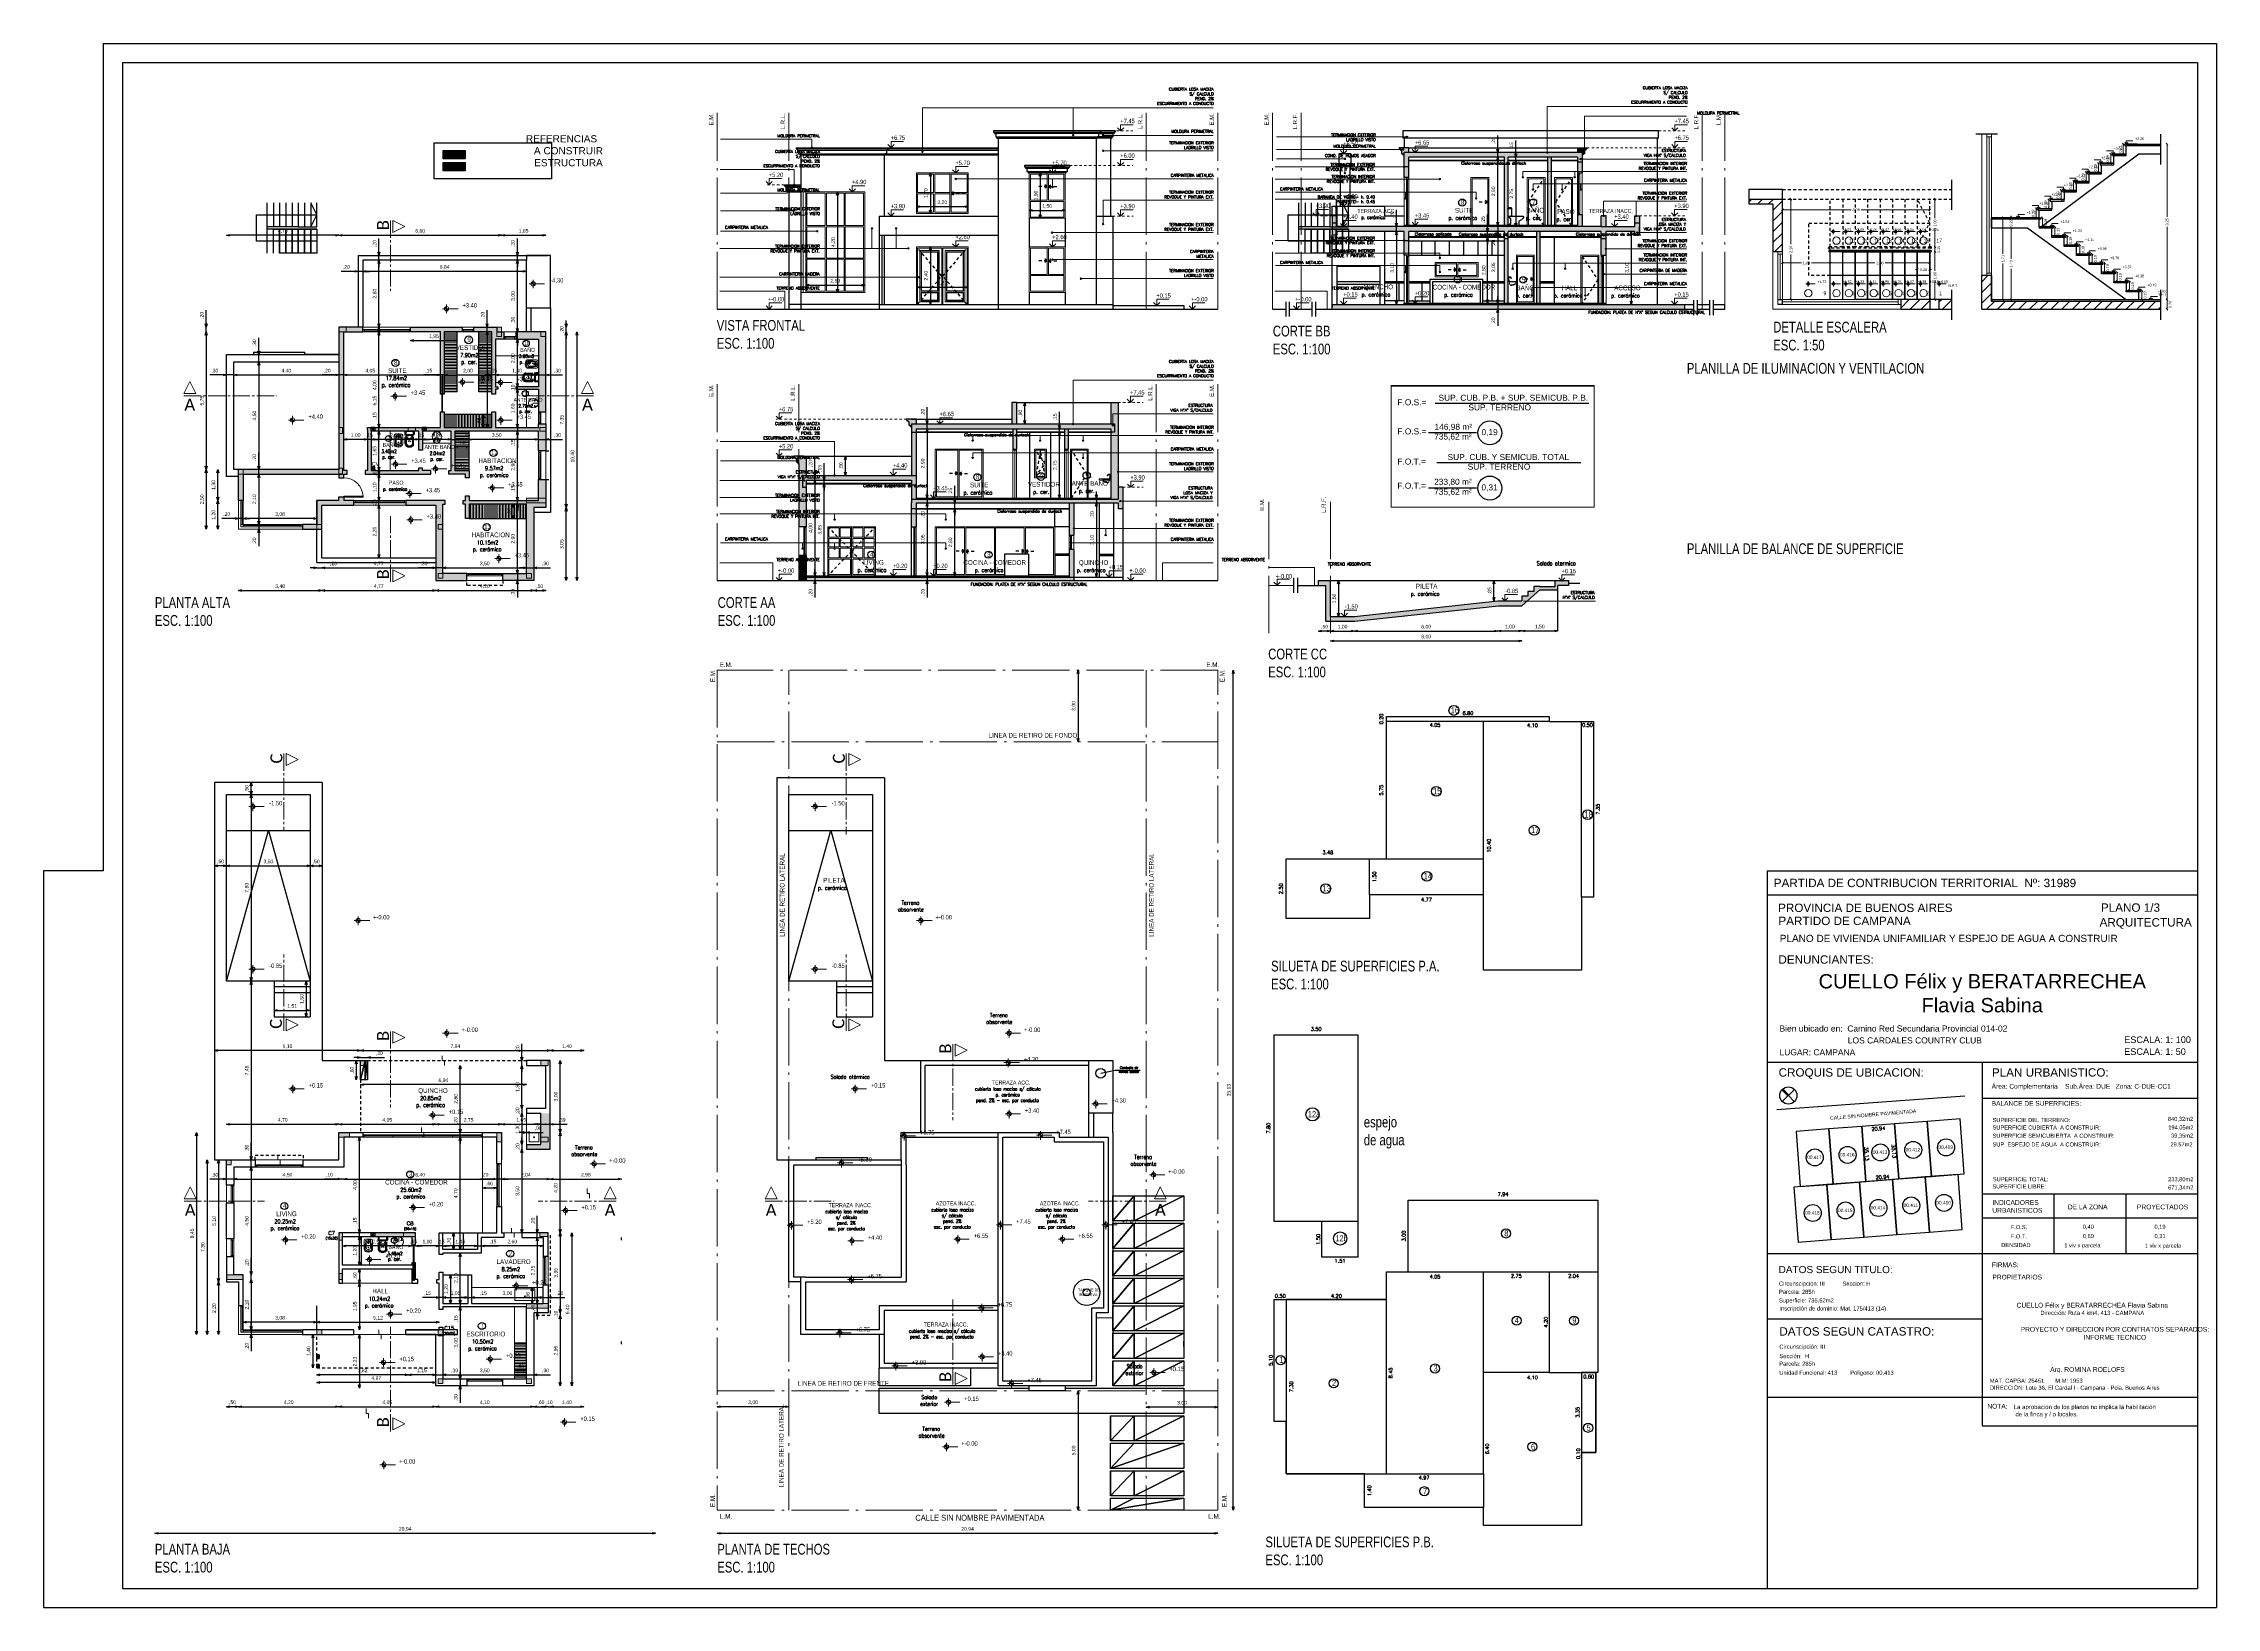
# Model space of a CAD drawing. Header units: millimetres. Extents: x 299 to 493, y -175 to -78.
# Drawn here: x 299.5 to 390.4, y -162.9 to -97.5 of the extents above; entities that cross this region are included whole.
import ezdxf
from ezdxf.enums import TextEntityAlignment as Align

# ---------------------------------------------------------------- set-up
doc = ezdxf.new("R2010")
doc.units = ezdxf.units.MM
for name, pattern in [('ACAD_ISO04W100', [30, 24, -3, 0, -3]), ('ACAD_ISO07W100', [3, 0, -3]), ('HIDDEN2', [0.1875, 0.125, -0.0625]), ('JIS_02_1.0', [2, 1, -1])]:
    doc.linetypes.add(name, pattern=pattern)
for name, color, linetype, lineweight in [('0-CARATULA', 5, 'Continuous', 25), ('0-CARPCORTE', 3, 'Continuous', 20), ('0-CARPVISTA', 20, 'Continuous', 15), ('0-COTAS', 11, 'Continuous', 15), ('0-EJES', 240, 'ACAD_ISO04W100', 20), ('0-EQUIPAMIENTO', 2, 'Continuous', 20), ('PILAR_HORMIGON', 2, 'Continuous', 20), ('PILAR_METALICO', 2, 'Continuous', 20)]:
    doc.layers.add(name, color=color, linetype=linetype, lineweight=lineweight)
for name, color, linetype in [('0-ESTRUCTURA', 94, 'Continuous'), ('0-FINITO', 253, 'Continuous'), ('0-HATCH', 8, 'Continuous'), ('0-HATCH ROJO', 10, 'Continuous'), ('0-MUROS', 251, 'Continuous'), ('0-PROYECCIONES', 4, 'JIS_02_1.0'), ('0-PROYECTO', 10, 'Continuous'), ('0-TEXTO', 4, 'Continuous'), ('0-VISTA', 2, 'Continuous'), ('0-VISTA 2', 2, 'Continuous'), ('hatch verde', 94, 'Continuous')]:
    doc.layers.add(name, color=color, linetype=linetype)
doc.styles.add('Arial', font='arial.ttf', dxfattribs={"height": 0.15})
doc.styles.add('CYPETXT', font='romans__.ttf', dxfattribs={"height": 0.2})
doc.styles.add('DESLOC', font='arial.ttf', dxfattribs={"width": 0.75})
doc.styles.add('IRENE', font='arial.ttf', dxfattribs={"height": 0.16})
doc.styles.add('PANROMAN', font='arial.ttf', dxfattribs={"height": 0.4})
doc.styles.add('RomanS', font='romans.shx')
doc.styles.get("Standard").update_dxf_attribs({"font": 'arial.ttf'})
doc.dimstyles.new('Copia de STANDARD1', dxfattribs={"dimscale": 0.75, "dimtxt": 0.2, "dimasz": 0.1, "dimexe": 0.18, "dimexo": 0.0625, "dimgap": 0.09, "dimtad": 1, "dimzin": 0, "dimdsep": 46, "dimtxsty": 'RomanS', "dimblk": 'OBLIQUE', "dimcen": 0.09, "dimse1": 1, "dimse2": 1, "dimsd1": 1, "dimsd2": 1, "dimclrd": 256, "dimclrt": 256, "dimadec": 0, "dimazin": 0, "dimtfac": 1, "dimtofl": 0, "dimtmove": 2, "dimatfit": 3, "dimldrblk": 'DOTSMALL', "dimfxl": 1, "dimtolj": 1, "dimtzin": 0, "dimarcsym": 0})
doc.dimstyles.new('CotaNº1', dxfattribs={"dimtxt": 0.15, "dimasz": 0.14, "dimexe": 0, "dimexo": 0.5, "dimgap": 0.08, "dimtad": 1, "dimzin": 4, "dimtxsty": 'Arial', "dimblk": 'OPEN30', "dimcen": 0.3, "dimse1": 1, "dimse2": 1, "dimaunit": 1, "dimazin": 0, "dimtfac": 1, "dimtmove": 0, "dimatfit": 2, "dimfxl": 1, "dimarcsym": 0})
doc.dimstyles.new('STANDARD - chicas2', dxfattribs={"dimscale": 0.75, "dimtxt": 0.15, "dimasz": 0.1, "dimexe": 0.18, "dimexo": 0.0625, "dimgap": 0.09, "dimtad": 0, "dimzin": 0, "dimdsep": 46, "dimtxsty": 'Standard', "dimblk": 'OBLIQUE', "dimcen": 0.09, "dimse1": 1, "dimse2": 1, "dimclrd": 256, "dimclrt": 256, "dimadec": 0, "dimazin": 0, "dimtfac": 1, "dimtofl": 0, "dimtmove": 2, "dimatfit": 3, "dimldrblk": 'DOTSMALL', "dimfxl": 1, "dimtolj": 1, "dimtzin": 0, "dimlwd": -1, "dimarcsym": 0})

# ---------------------------------------------------------------- blocks, each defined once
blk = doc.blocks.new('inodoro')
at = {"layer": '0-VISTA 2', "color": 0}
for p, q in [((3124.256, 1870.526), (3124.446, 1870.526)), ((3124.256, 1870.481), (3124.548, 1870.481)), ((3124.548, 1870.221), (3124.256, 1870.221)), ((3124.256, 1870.176), (3124.446, 1870.176)), ((3124.446, 1870.526), (3124.516, 1870.526)), ((3124.446, 1870.176), (3124.516, 1870.176)), ((3124.481, 1870.401), (3124.481, 1870.301)), ((3124.548, 1870.494), (3124.548, 1870.491)), ((3124.548, 1870.208), (3124.548, 1870.211)), ((3124.568, 1870.471), (3124.612, 1870.471)), ((3124.568, 1870.231), (3124.612, 1870.231)), ((3124.784, 1870.544), (3124.664, 1870.544)), ((3124.784, 1870.508), (3124.664, 1870.508)), ((3124.784, 1870.195), (3124.664, 1870.195)), ((3124.784, 1870.159), (3124.664, 1870.159)), ((3124.784, 1870.544), (3124.784, 1870.159))]:
    blk.add_line(p, q, dxfattribs=at)
for centre in [(3124.544, 1870.431), (3124.544, 1870.271)]:
    blk.add_circle(centre, 0.0085, dxfattribs=at)
for centre, radius, start, end in [((3124.503, 1870.351), 0.377, 168.55585, 191.44415), ((3124.256, 1870.401), 0.125, 90, 168.55585), ((3124.256, 1870.301), 0.125, 191.44415, 270), ((3124.503, 1870.351), 0.332, 168.55585, 191.44415), ((3124.256, 1870.401), 0.08, 90, 168.55585), ((3124.256, 1870.301), 0.08, 191.44415, 270), ((3124.321, 1870.331), 0.075, 82.39422, 82.744), ((3124.319, 1870.349), 0.0578, 2.61926, 78.39406), ((3124.319, 1870.354), 0.0578, 281.60594, 357.38074), ((3124.321, 1870.372), 0.075, 277.256, 277.60578), ((3124.401, 1870.401), 0.08, 0, 90), ((3124.401, 1870.301), 0.08, 270, 0), ((3124.516, 1870.494), 0.032, 0, 90), ((3124.516, 1870.208), 0.032, 270, 0), ((3124.568, 1870.491), 0.02, 180, 270), ((3124.568, 1870.211), 0.02, 90, 180), ((3126.48, 1870.361), 1.871, 175.82354, 180.30337), ((3126.48, 1870.341), 1.871, 179.69663, 184.17646), ((3124.664, 1870.494), 0.05, 90, 175.82354), ((3124.664, 1870.209), 0.05, 184.17646, 270), ((3126.48, 1870.361), 1.835, 175.82354, 180.30337), ((3126.48, 1870.341), 1.835, 179.69663, 184.17646), ((3124.664, 1870.494), 0.014, 90, 175.82354), ((3124.664, 1870.209), 0.014, 184.17646, 270)]:
    blk.add_arc(centre, radius, start, end, dxfattribs=at)
for p in [(3124.189, 1870.196), (3124.192, 1870.449), (3124.477, 1870.427), (3124.609, 1870.316), (3124.627, 1870.527)]:
    blk.add_point(p, dxfattribs=at)
blk = doc.blocks.new('BA-BIDETS VS')
at = {"layer": '0-EQUIPAMIENTO', "color": 0, "linetype": 'Continuous'}
for p, q in [((-0.11, 0), (0.11, 0)), ((-0.175, -0.229), (-0.175, -0.065)), ((-0.175, -0.405), (-0.175, -0.229)), ((-0.13, -0.405), (-0.13, -0.2)), ((-0.1, -0.344), (-0.1, -0.169)), ((-0.092, -0.344), (-0.092, -0.169)), ((0, -0.427), (0, -0.427)), ((0.092, -0.344), (0.092, -0.169)), ((0.1, -0.344), (0.1, -0.169)), ((0.13, -0.2), (0.13, -0.405)), ((0.175, -0.405), (0.175, -0.065))]:
    blk.add_line(p, q, dxfattribs=at)
for centre, radius in [((-0.095, -0.077), 0.0175), ((-0.068, -0.031), 0.0075), ((0, -0.15), 0.0225), ((0, -0.038), 0.0175), ((0, -0.35), 0.013), ((0.095, -0.077), 0.0175)]:
    blk.add_circle(centre, radius, dxfattribs=at)
for centre, radius, start, end in [((-0.11, -0.065), 0.065, 90, 180), ((0.11, -0.065), 0.065, 0, 90), ((-0.05, -0.405), 0.125, 180, 258.55585), ((-0.05, -0.2), 0.08, 121.84453, 180), ((-0.05, -0.405), 0.08, 180, 258.55585), ((-0.01, -0.169), 0.09, 97.66226, 180), ((-0.01, -0.344), 0.09, 180, 262.33774), ((-0.01, -0.169), 0.082, 97.66226, 180), ((-0.01, -0.344), 0.082, 180, 262.33774), ((0, -0.158), 0.377, 258.55585, 281.44415), ((0, -0.158), 0.332, 258.55585, 281.44415), ((0, -0.15), 0.0325, 112.61986, 67.38014), ((0, -0.243), 0.165, 90, 97.66226), ((0, -0.27), 0.165, 262.33774, 270), ((0, -0.243), 0.157, 90, 97.66226), ((0, -0.27), 0.157, 262.33774, 270), ((0, -0.15), 0.0325, 67.38014, 112.61986), ((0, -0.243), 0.165, 82.33774, 90), ((0, -0.243), 0.157, 82.33774, 90), ((0, -0.27), 0.157, 270, 277.66226), ((0, -0.27), 0.165, 270, 277.66226), ((0.01, -0.169), 0.082, 0, 82.33774), ((0.01, -0.344), 0.082, 277.66226, 0), ((0.01, -0.169), 0.09, 0, 82.33774), ((0.01, -0.344), 0.09, 277.66226, 0), ((0.05, -0.405), 0.08, 281.44415, 0), ((0.05, -0.405), 0.125, 281.44415, 0), ((0.05, -0.2), 0.08, 0, 58.15547)]:
    blk.add_arc(centre, radius, start, end, dxfattribs=at)
for p in [(-0.11, 0), (0, -0.49), (0, -0.535), (0.11, -0.065)]:
    blk.add_point(p, dxfattribs=at)
blk = doc.blocks.new('bacha baño')
at = {"layer": '0-EQUIPAMIENTO'}
for p, q in [((0, 0.02), (0, -0.221)), ((-0.156, -0.053), (-0.082, -0.053)), ((-0.119, -0.053), (-0.119, -0.217)), ((0.156, -0.053), (0.082, -0.053)), ((0.119, -0.053), (0.119, -0.217))]:
    blk.add_line(p, q, dxfattribs=at)
blk.add_circle((0, 0), 0.2, dxfattribs=at)
blk = doc.blocks.new('cota de nivel')
at = {"layer": '0-COTAS'}
for p, q in [((0, 0.17), (0, -0.188)), ((-0.169, 0), (0.477, 0))]:
    blk.add_line(p, q, dxfattribs=at)
at = {"layer": '0-COTAS', "const_width": 0.0902}
for points in [[(-0.045, 0, -0.414214), (0, 0.045, -0.414214)], [(0, -0.045, 0.414214), (0.045, 0, 0.414214)]]:
    blk.add_lwpolyline(points, format="xyb", dxfattribs=at)
at = {"layer": '0-COTAS'}
blk.add_circle((0, 0), 0.0902, dxfattribs=at)
blk = doc.blocks.new('_Open30')
at = {"color": 0, "linetype": 'ByBlock', "lineweight": -2}
for p, q in [((-1, 0.27), (0, 0)), ((0, 0), (-1, -0.27)), ((0, 0), (-1, 0))]:
    blk.add_line(p, q, dxfattribs=at)
blk = doc.blocks.new('*D247')
at = {"layer": '0-COTAS', "color": 0, "lineweight": -2, "transparency": 16777216}
for p, q in [((306.983, -144.973), (306.42, -144.973)), ((307.423, -144.973), (307.123, -144.973)), ((307.563, -144.973), (307.703, -144.973))]:
    blk.add_line(p, q, dxfattribs=at)
at = {"layer": 'Defpoints', "color": 0, "transparency": 16777216}
for p in [(307.123, -144.471), (307.423, -144.471), (307.123, -144.973)]:
    blk.add_point(p, dxfattribs=at)
at = {"layer": '0-COTAS', "color": 0, "lineweight": -2, "transparency": 16777216, "xscale": 0.14, "yscale": 0.14, "zscale": 0.14}
blk.add_blockref('_Open30', (307.123, -144.973), dxfattribs=at)
at = {"layer": '0-COTAS', "color": 0, "lineweight": -2, "transparency": 16777216, "xscale": 0.14, "yscale": 0.14, "zscale": 0.14, "rotation": 180}
blk.add_blockref('_Open30', (307.423, -144.973), dxfattribs=at)
at = {"layer": '0-COTAS', "color": 0, "transparency": 16777216, "insert": (306.631, -144.803), "char_height": 0.15, "attachment_point": 5, "style": 'Arial'}
blk.add_mtext(',30', dxfattribs=at)
blk = doc.blocks.new('*D248')
at = {"layer": '0-COTAS', "color": 0, "lineweight": -2, "transparency": 16777216}
blk.add_line((307.563, -144.973), (311.783, -144.973), dxfattribs=at)
at = {"layer": 'Defpoints', "color": 0, "transparency": 16777216}
for p in [(307.423, -144.471), (311.923, -144.484), (311.923, -144.973)]:
    blk.add_point(p, dxfattribs=at)
at = {"layer": '0-COTAS', "color": 0, "lineweight": -2, "transparency": 16777216, "xscale": 0.14, "yscale": 0.14, "zscale": 0.14, "rotation": 180}
blk.add_blockref('_Open30', (307.423, -144.973), dxfattribs=at)
at = {"layer": '0-COTAS', "color": 0, "lineweight": -2, "transparency": 16777216, "xscale": 0.14, "yscale": 0.14, "zscale": 0.14}
blk.add_blockref('_Open30', (311.923, -144.973), dxfattribs=at)
at = {"layer": '0-COTAS', "color": 0, "transparency": 16777216, "insert": (309.673, -144.803), "char_height": 0.15, "attachment_point": 5, "style": 'Arial'}
blk.add_mtext('4,50', dxfattribs=at)
blk = doc.blocks.new('*D249')
at = {"layer": '0-COTAS', "color": 0, "lineweight": -2, "transparency": 16777216}
for p, q in [((311.783, -144.972), (311.22, -144.972)), ((312.023, -144.972), (311.923, -144.972)), ((312.163, -144.972), (312.303, -144.972))]:
    blk.add_line(p, q, dxfattribs=at)
at = {"layer": 'Defpoints', "color": 0, "transparency": 16777216}
for p in [(311.923, -144.484), (312.023, -144.471), (312.023, -144.972)]:
    blk.add_point(p, dxfattribs=at)
at = {"layer": '0-COTAS', "color": 0, "lineweight": -2, "transparency": 16777216, "xscale": 0.14, "yscale": 0.14, "zscale": 0.14}
blk.add_blockref('_Open30', (311.923, -144.972), dxfattribs=at)
at = {"layer": '0-COTAS', "color": 0, "lineweight": -2, "transparency": 16777216, "xscale": 0.14, "yscale": 0.14, "zscale": 0.14, "rotation": 180}
blk.add_blockref('_Open30', (312.023, -144.972), dxfattribs=at)
at = {"layer": '0-COTAS', "color": 0, "transparency": 16777216, "insert": (311.431, -144.802), "char_height": 0.15, "attachment_point": 5, "style": 'Arial'}
blk.add_mtext(',10', dxfattribs=at)
blk = doc.blocks.new('*D250')
at = {"layer": '0-COTAS', "color": 0, "lineweight": -2, "transparency": 16777216}
blk.add_line((312.163, -144.973), (318.283, -144.973), dxfattribs=at)
at = {"layer": 'Defpoints', "color": 0, "transparency": 16777216}
for p in [(312.023, -144.471), (318.423, -144.471), (318.423, -144.973)]:
    blk.add_point(p, dxfattribs=at)
at = {"layer": '0-COTAS', "color": 0, "lineweight": -2, "transparency": 16777216, "xscale": 0.14, "yscale": 0.14, "zscale": 0.14, "rotation": 180}
blk.add_blockref('_Open30', (312.023, -144.973), dxfattribs=at)
at = {"layer": '0-COTAS', "color": 0, "lineweight": -2, "transparency": 16777216, "xscale": 0.14, "yscale": 0.14, "zscale": 0.14}
blk.add_blockref('_Open30', (318.423, -144.973), dxfattribs=at)
at = {"layer": '0-COTAS', "color": 0, "transparency": 16777216, "insert": (315.223, -144.803), "char_height": 0.15, "attachment_point": 5, "style": 'Arial'}
blk.add_mtext('6,40', dxfattribs=at)
blk = doc.blocks.new('*D126')
at = {"layer": '0-COTAS', "color": 0, "lineweight": -2, "transparency": 16777216}
for p, q in [((318.283, -144.973), (317.72, -144.973)), ((318.623, -144.973), (318.423, -144.973)), ((318.763, -144.973), (318.903, -144.973))]:
    blk.add_line(p, q, dxfattribs=at)
at = {"layer": 'Defpoints', "color": 0, "transparency": 16777216}
for p in [(318.423, -144.973), (318.423, -144.973), (318.623, -144.973)]:
    blk.add_point(p, dxfattribs=at)
at = {"layer": '0-COTAS', "color": 0, "lineweight": -2, "transparency": 16777216, "xscale": 0.14, "yscale": 0.14, "zscale": 0.14}
blk.add_blockref('_Open30', (318.423, -144.973), dxfattribs=at)
at = {"layer": '0-COTAS', "color": 0, "lineweight": -2, "transparency": 16777216, "xscale": 0.14, "yscale": 0.14, "zscale": 0.14, "rotation": 180}
blk.add_blockref('_Open30', (318.623, -144.973), dxfattribs=at)
at = {"layer": '0-COTAS', "color": 0, "transparency": 16777216, "insert": (317.931, -144.803), "char_height": 0.15, "attachment_point": 5, "style": 'Arial'}
blk.add_mtext(',20', dxfattribs=at)
blk = doc.blocks.new('*D127')
at = {"layer": '0-COTAS', "color": 0, "lineweight": -2, "transparency": 16777216}
blk.add_line((320.803, -144.973), (323.503, -144.973), dxfattribs=at)
at = {"layer": 'Defpoints', "color": 0, "transparency": 16777216}
for p in [(323.643, -144.973), (320.663, -145.571), (323.643, -145.571)]:
    blk.add_point(p, dxfattribs=at)
at = {"layer": '0-COTAS', "color": 0, "lineweight": -2, "transparency": 16777216, "xscale": 0.14, "yscale": 0.14, "zscale": 0.14, "rotation": 180}
blk.add_blockref('_Open30', (320.663, -144.973), dxfattribs=at)
at = {"layer": '0-COTAS', "color": 0, "lineweight": -2, "transparency": 16777216, "xscale": 0.14, "yscale": 0.14, "zscale": 0.14}
blk.add_blockref('_Open30', (323.643, -144.973), dxfattribs=at)
at = {"layer": '0-COTAS', "color": 0, "transparency": 16777216, "insert": (322.153, -144.803), "char_height": 0.15, "attachment_point": 5, "style": 'Arial'}
blk.add_mtext('2,98', dxfattribs=at)
blk = doc.blocks.new('*D128')
at = {"layer": '0-COTAS', "color": 0, "lineweight": -2, "transparency": 16777216}
blk.add_line((308.151, -144.611), (308.151, -148.831), dxfattribs=at)
at = {"layer": 'Defpoints', "color": 0, "transparency": 16777216}
for p in [(307.555, -144.471), (307.555, -148.971), (308.151, -148.971)]:
    blk.add_point(p, dxfattribs=at)
at = {"layer": '0-COTAS', "color": 0, "lineweight": -2, "transparency": 16777216, "xscale": 0.14, "yscale": 0.14, "zscale": 0.14}
for p, rotation in [((308.151, -144.471), 90), ((308.151, -148.971), 270)]:
    blk.add_blockref('_Open30', p, dxfattribs=dict(at, rotation=rotation))
at = {"layer": '0-COTAS', "color": 0, "transparency": 16777216, "insert": (307.981, -146.721), "char_height": 0.15, "attachment_point": 5, "rotation": 90, "style": 'Arial'}
blk.add_mtext('4,50', dxfattribs=at)
blk = doc.blocks.new('*D129')
at = {"layer": '0-COTAS', "color": 0, "lineweight": -2, "transparency": 16777216}
for p, q in [((308.151, -144.031), (308.151, -143.467)), ((308.151, -144.471), (308.151, -144.171)), ((308.151, -144.611), (308.151, -144.751))]:
    blk.add_line(p, q, dxfattribs=at)
at = {"layer": 'Defpoints', "color": 0, "transparency": 16777216}
for p in [(307.555, -144.171), (307.555, -144.471), (308.151, -144.171)]:
    blk.add_point(p, dxfattribs=at)
at = {"layer": '0-COTAS', "color": 0, "lineweight": -2, "transparency": 16777216, "xscale": 0.14, "yscale": 0.14, "zscale": 0.14}
for p, rotation in [((308.151, -144.171), 270), ((308.151, -144.471), 90)]:
    blk.add_blockref('_Open30', p, dxfattribs=dict(at, rotation=rotation))
at = {"layer": '0-COTAS', "color": 0, "transparency": 16777216, "insert": (307.981, -143.679), "char_height": 0.15, "attachment_point": 5, "rotation": 90, "style": 'Arial'}
blk.add_mtext(',30', dxfattribs=at)
blk = doc.blocks.new('*D251')
at = {"layer": '0-COTAS', "color": 0, "lineweight": -2, "transparency": 16777216}
blk.add_line((308.151, -149.311), (308.151, -151.131), dxfattribs=at)
at = {"layer": 'Defpoints', "color": 0, "transparency": 16777216}
for p in [(307.823, -149.171), (307.823, -151.271), (308.151, -151.271)]:
    blk.add_point(p, dxfattribs=at)
at = {"layer": '0-COTAS', "color": 0, "lineweight": -2, "transparency": 16777216, "xscale": 0.14, "yscale": 0.14, "zscale": 0.14}
for p, rotation in [((308.151, -149.171), 90), ((308.151, -151.271), 270)]:
    blk.add_blockref('_Open30', p, dxfattribs=dict(at, rotation=rotation))
at = {"layer": '0-COTAS', "color": 0, "transparency": 16777216, "insert": (307.981, -150.221), "char_height": 0.15, "attachment_point": 5, "rotation": 90, "style": 'Arial'}
blk.add_mtext('2,10', dxfattribs=at)
blk = doc.blocks.new('*D252')
at = {"layer": '0-COTAS', "color": 0, "lineweight": -2, "transparency": 16777216}
for p, q in [((308.151, -151.131), (308.151, -150.991)), ((308.151, -151.271), (308.151, -151.471)), ((308.151, -151.611), (308.151, -152.175))]:
    blk.add_line(p, q, dxfattribs=at)
at = {"layer": 'Defpoints', "color": 0, "transparency": 16777216}
for p in [(307.823, -151.271), (307.823, -151.471), (308.151, -151.471)]:
    blk.add_point(p, dxfattribs=at)
at = {"layer": '0-COTAS', "color": 0, "lineweight": -2, "transparency": 16777216, "xscale": 0.14, "yscale": 0.14, "zscale": 0.14}
for p, rotation in [((308.151, -151.271), 270), ((308.151, -151.471), 90)]:
    blk.add_blockref('_Open30', p, dxfattribs=dict(at, rotation=rotation))
at = {"layer": '0-COTAS', "color": 0, "transparency": 16777216, "insert": (307.981, -151.963), "char_height": 0.15, "attachment_point": 5, "rotation": 90, "style": 'Arial'}
blk.add_mtext(',20', dxfattribs=at)
blk = doc.blocks.new('*D253')
at = {"layer": '0-COTAS', "color": 0, "lineweight": -2, "transparency": 16777216}
for p, q in [((308.151, -148.831), (308.151, -148.267)), ((308.151, -149.171), (308.151, -148.971)), ((308.151, -149.311), (308.151, -149.451))]:
    blk.add_line(p, q, dxfattribs=at)
at = {"layer": 'Defpoints', "color": 0, "transparency": 16777216}
for p in [(307.823, -148.971), (308.151, -148.971), (307.823, -149.171)]:
    blk.add_point(p, dxfattribs=at)
at = {"layer": '0-COTAS', "color": 0, "lineweight": -2, "transparency": 16777216, "xscale": 0.14, "yscale": 0.14, "zscale": 0.14}
for p, rotation in [((308.151, -148.971), 270), ((308.151, -149.171), 90)]:
    blk.add_blockref('_Open30', p, dxfattribs=dict(at, rotation=rotation))
at = {"layer": '0-COTAS', "color": 0, "transparency": 16777216, "insert": (307.981, -148.479), "char_height": 0.15, "attachment_point": 5, "rotation": 90, "style": 'Arial'}
blk.add_mtext(',20', dxfattribs=at)
blk = doc.blocks.new('*D130')
at = {"layer": '0-COTAS', "color": 0, "lineweight": -2, "transparency": 16777216}
blk.add_line((310.763, -150.954), (307.963, -150.954), dxfattribs=at)
at = {"layer": 'Defpoints', "color": 0, "transparency": 16777216}
for p in [(307.823, -150.56), (310.903, -150.56), (307.823, -150.954)]:
    blk.add_point(p, dxfattribs=at)
at = {"layer": '0-COTAS', "color": 0, "lineweight": -2, "transparency": 16777216, "xscale": 0.14, "yscale": 0.14, "zscale": 0.14, "rotation": 180}
blk.add_blockref('_Open30', (307.823, -150.954), dxfattribs=at)
at = {"layer": '0-COTAS', "color": 0, "lineweight": -2, "transparency": 16777216, "xscale": 0.14, "yscale": 0.14, "zscale": 0.14}
blk.add_blockref('_Open30', (310.903, -150.954), dxfattribs=at)
at = {"layer": '0-COTAS', "color": 0, "transparency": 16777216, "insert": (309.363, -150.784), "char_height": 0.15, "attachment_point": 5, "style": 'Arial'}
blk.add_mtext('3,08', dxfattribs=at)
blk = doc.blocks.new('*D131')
at = {"layer": '0-COTAS', "color": 0, "lineweight": -2, "transparency": 16777216}
blk.add_line((311.043, -150.954), (315.883, -150.954), dxfattribs=at)
at = {"layer": 'Defpoints', "color": 0, "transparency": 16777216}
for p in [(310.903, -150.56), (316.023, -150.56), (316.023, -150.954)]:
    blk.add_point(p, dxfattribs=at)
at = {"layer": '0-COTAS', "color": 0, "lineweight": -2, "transparency": 16777216, "xscale": 0.14, "yscale": 0.14, "zscale": 0.14, "rotation": 180}
blk.add_blockref('_Open30', (310.903, -150.954), dxfattribs=at)
at = {"layer": '0-COTAS', "color": 0, "lineweight": -2, "transparency": 16777216, "xscale": 0.14, "yscale": 0.14, "zscale": 0.14}
blk.add_blockref('_Open30', (316.023, -150.954), dxfattribs=at)
at = {"layer": '0-COTAS', "color": 0, "transparency": 16777216, "insert": (313.463, -150.784), "char_height": 0.15, "attachment_point": 5, "style": 'Arial'}
blk.add_mtext('5,12', dxfattribs=at)
blk = doc.blocks.new('*D132')
at = {"layer": '0-COTAS', "color": 0, "lineweight": -2, "transparency": 16777216}
blk.add_line((312.678, -148.861), (312.678, -149.181), dxfattribs=at)
at = {"layer": 'Defpoints', "color": 0, "transparency": 16777216}
for p in [(312.317, -148.721), (312.317, -149.321), (312.678, -149.321)]:
    blk.add_point(p, dxfattribs=at)
at = {"layer": '0-COTAS', "color": 0, "lineweight": -2, "transparency": 16777216, "xscale": 0.14, "yscale": 0.14, "zscale": 0.14}
for p, rotation in [((312.678, -148.721), 90), ((312.678, -149.321), 270)]:
    blk.add_blockref('_Open30', p, dxfattribs=dict(at, rotation=rotation))
at = {"layer": '0-COTAS', "color": 0, "transparency": 16777216, "insert": (312.508, -149.021), "char_height": 0.15, "attachment_point": 5, "rotation": 90, "style": 'Arial'}
blk.add_mtext(',60', dxfattribs=at)
blk = doc.blocks.new('*D133')
at = {"layer": '0-COTAS', "color": 0, "lineweight": -2, "transparency": 16777216}
blk.add_line((312.678, -149.461), (312.678, -151.131), dxfattribs=at)
at = {"layer": 'Defpoints', "color": 0, "transparency": 16777216}
for p in [(312.317, -149.321), (312.317, -151.271), (312.678, -151.271)]:
    blk.add_point(p, dxfattribs=at)
at = {"layer": '0-COTAS', "color": 0, "lineweight": -2, "transparency": 16777216, "xscale": 0.14, "yscale": 0.14, "zscale": 0.14}
for p, rotation in [((312.678, -149.321), 90), ((312.678, -151.271), 270)]:
    blk.add_blockref('_Open30', p, dxfattribs=dict(at, rotation=rotation))
at = {"layer": '0-COTAS', "color": 0, "transparency": 16777216, "insert": (312.508, -150.296), "char_height": 0.15, "attachment_point": 5, "rotation": 90, "style": 'Arial'}
blk.add_mtext('1,95', dxfattribs=at)
blk = doc.blocks.new('*D134')
at = {"layer": '0-COTAS', "color": 0, "lineweight": -2, "transparency": 16777216}
blk.add_line((316.313, -153.158), (319.533, -153.158), dxfattribs=at)
at = {"layer": 'Defpoints', "color": 0, "transparency": 16777216}
for p in [(316.173, -152.455), (319.673, -152.455), (319.673, -153.158)]:
    blk.add_point(p, dxfattribs=at)
at = {"layer": '0-COTAS', "color": 0, "lineweight": -2, "transparency": 16777216, "xscale": 0.14, "yscale": 0.14, "zscale": 0.14, "rotation": 180}
blk.add_blockref('_Open30', (316.173, -153.158), dxfattribs=at)
at = {"layer": '0-COTAS', "color": 0, "lineweight": -2, "transparency": 16777216, "xscale": 0.14, "yscale": 0.14, "zscale": 0.14}
blk.add_blockref('_Open30', (319.673, -153.158), dxfattribs=at)
at = {"layer": '0-COTAS', "color": 0, "transparency": 16777216, "insert": (317.923, -152.988), "char_height": 0.15, "attachment_point": 5, "style": 'Arial'}
blk.add_mtext('3,50', dxfattribs=at)
blk = doc.blocks.new('*D135')
at = {"layer": '0-COTAS', "color": 0, "lineweight": -2, "transparency": 16777216}
for p, q in [((319.533, -153.158), (319.393, -153.158)), ((319.673, -153.158), (319.973, -153.158)), ((320.113, -153.158), (320.677, -153.158))]:
    blk.add_line(p, q, dxfattribs=at)
at = {"layer": 'Defpoints', "color": 0, "transparency": 16777216}
for p in [(319.673, -153.158), (319.973, -153.158), (319.973, -153.158)]:
    blk.add_point(p, dxfattribs=at)
at = {"layer": '0-COTAS', "color": 0, "lineweight": -2, "transparency": 16777216, "xscale": 0.14, "yscale": 0.14, "zscale": 0.14}
blk.add_blockref('_Open30', (319.673, -153.158), dxfattribs=at)
at = {"layer": '0-COTAS', "color": 0, "lineweight": -2, "transparency": 16777216, "xscale": 0.14, "yscale": 0.14, "zscale": 0.14, "rotation": 180}
blk.add_blockref('_Open30', (319.973, -153.158), dxfattribs=at)
at = {"layer": '0-COTAS', "color": 0, "transparency": 16777216, "insert": (320.465, -152.988), "char_height": 0.15, "attachment_point": 5, "style": 'Arial'}
blk.add_mtext(',30', dxfattribs=at)
blk = doc.blocks.new('*D136')
at = {"layer": '0-COTAS', "color": 0, "lineweight": -2, "transparency": 16777216}
blk.add_line((316.897, -150.461), (316.897, -153.181), dxfattribs=at)
at = {"layer": 'Defpoints', "color": 0, "transparency": 16777216}
for p in [(317.647, -150.321), (316.897, -153.321), (317.647, -153.321)]:
    blk.add_point(p, dxfattribs=at)
at = {"layer": '0-COTAS', "color": 0, "lineweight": -2, "transparency": 16777216, "xscale": 0.14, "yscale": 0.14, "zscale": 0.14}
for p, rotation in [((316.897, -150.321), 90), ((316.897, -153.321), 270)]:
    blk.add_blockref('_Open30', p, dxfattribs=dict(at, rotation=rotation))
at = {"layer": '0-COTAS', "color": 0, "transparency": 16777216, "insert": (316.727, -151.821), "char_height": 0.15, "attachment_point": 5, "rotation": 90, "style": 'Arial'}
blk.add_mtext('3,00', dxfattribs=at)
blk = doc.blocks.new('*D137')
at = {"layer": '0-COTAS', "color": 0, "lineweight": -2, "transparency": 16777216}
for p, q in [((316.897, -150.031), (316.897, -149.891)), ((316.897, -150.171), (316.897, -150.321)), ((316.897, -150.461), (316.897, -151.026))]:
    blk.add_line(p, q, dxfattribs=at)
at = {"layer": 'Defpoints', "color": 0, "transparency": 16777216}
for p in [(315.347, -150.321), (316.381, -150.171), (316.897, -150.321)]:
    blk.add_point(p, dxfattribs=at)
at = {"layer": '0-COTAS', "color": 0, "lineweight": -2, "transparency": 16777216, "xscale": 0.14, "yscale": 0.14, "zscale": 0.14}
for p, rotation in [((316.897, -150.171), 270), ((316.897, -150.321), 90)]:
    blk.add_blockref('_Open30', p, dxfattribs=dict(at, rotation=rotation))
at = {"layer": '0-COTAS', "color": 0, "transparency": 16777216, "insert": (316.727, -150.813), "char_height": 0.15, "attachment_point": 5, "rotation": 90, "style": 'Arial'}
blk.add_mtext(',15', dxfattribs=at)
blk = doc.blocks.new('*D138')
at = {"layer": '0-COTAS', "color": 0, "lineweight": -2, "transparency": 16777216}
for p, q in [((316.897, -153.181), (316.897, -153.041)), ((316.897, -153.321), (316.897, -153.621)), ((316.897, -153.761), (316.897, -154.325))]:
    blk.add_line(p, q, dxfattribs=at)
at = {"layer": 'Defpoints', "color": 0, "transparency": 16777216}
for p in [(317.647, -153.321), (316.897, -153.621), (317.647, -153.621)]:
    blk.add_point(p, dxfattribs=at)
at = {"layer": '0-COTAS', "color": 0, "lineweight": -2, "transparency": 16777216, "xscale": 0.14, "yscale": 0.14, "zscale": 0.14}
for p, rotation in [((316.897, -153.321), 270), ((316.897, -153.621), 90)]:
    blk.add_blockref('_Open30', p, dxfattribs=dict(at, rotation=rotation))
at = {"layer": '0-COTAS', "color": 0, "transparency": 16777216, "insert": (316.727, -154.113), "char_height": 0.15, "attachment_point": 5, "rotation": 90, "style": 'Arial'}
blk.add_mtext(',30', dxfattribs=at)
blk = doc.blocks.new('*D139')
at = {"layer": '0-COTAS', "color": 0, "lineweight": -2, "transparency": 16777216}
blk.add_line((316.898, -150.031), (316.898, -148.211), dxfattribs=at)
at = {"layer": 'Defpoints', "color": 0, "transparency": 16777216}
for p in [(316.381, -148.071), (316.898, -148.071), (316.381, -150.171)]:
    blk.add_point(p, dxfattribs=at)
at = {"layer": '0-COTAS', "color": 0, "lineweight": -2, "transparency": 16777216, "xscale": 0.14, "yscale": 0.14, "zscale": 0.14}
for p, rotation in [((316.898, -148.071), 90), ((316.898, -150.171), 270)]:
    blk.add_blockref('_Open30', p, dxfattribs=dict(at, rotation=rotation))
at = {"layer": '0-COTAS', "color": 0, "transparency": 16777216, "insert": (316.728, -149.112), "char_height": 0.15, "attachment_point": 5, "rotation": 90, "style": 'Arial'}
blk.add_mtext('2,10', dxfattribs=at)
blk = doc.blocks.new('*D140')
at = {"layer": '0-COTAS', "color": 0, "lineweight": -2, "transparency": 16777216}
blk.add_line((316.897, -147.781), (316.897, -143.361), dxfattribs=at)
at = {"layer": 'Defpoints', "color": 0, "transparency": 16777216}
for p in [(316.381, -143.221), (316.897, -143.221), (316.381, -147.921)]:
    blk.add_point(p, dxfattribs=at)
at = {"layer": '0-COTAS', "color": 0, "lineweight": -2, "transparency": 16777216, "xscale": 0.14, "yscale": 0.14, "zscale": 0.14}
for p, rotation in [((316.897, -143.221), 90), ((316.897, -147.921), 270)]:
    blk.add_blockref('_Open30', p, dxfattribs=dict(at, rotation=rotation))
at = {"layer": '0-COTAS', "color": 0, "transparency": 16777216, "insert": (316.727, -145.571), "char_height": 0.15, "attachment_point": 5, "rotation": 90, "style": 'Arial'}
blk.add_mtext('4,70', dxfattribs=at)
blk = doc.blocks.new('*D141')
at = {"layer": '0-COTAS', "color": 0, "lineweight": -2, "transparency": 16777216}
blk.add_line((320.121, -147.561), (320.121, -150.031), dxfattribs=at)
at = {"layer": 'Defpoints', "color": 0, "transparency": 16777216}
for p in [(317.799, -147.421), (317.799, -150.171), (320.121, -150.171)]:
    blk.add_point(p, dxfattribs=at)
at = {"layer": '0-COTAS', "color": 0, "lineweight": -2, "transparency": 16777216, "xscale": 0.14, "yscale": 0.14, "zscale": 0.14}
for p, rotation in [((320.121, -147.421), 90), ((320.121, -150.171), 270)]:
    blk.add_blockref('_Open30', p, dxfattribs=dict(at, rotation=rotation))
at = {"layer": '0-COTAS', "color": 0, "transparency": 16777216, "insert": (319.951, -148.796), "char_height": 0.15, "attachment_point": 5, "rotation": 90, "style": 'Arial'}
blk.add_mtext('2,75', dxfattribs=at)
blk = doc.blocks.new('*D254')
at = {"layer": '0-COTAS', "color": 0, "lineweight": -2, "transparency": 16777216}
blk.add_line((316.313, -149.923), (317.083, -149.923), dxfattribs=at)
at = {"layer": 'Defpoints', "color": 0, "transparency": 16777216}
for p in [(316.173, -148.971), (317.223, -148.971), (317.223, -149.923)]:
    blk.add_point(p, dxfattribs=at)
at = {"layer": '0-COTAS', "color": 0, "lineweight": -2, "transparency": 16777216, "xscale": 0.14, "yscale": 0.14, "zscale": 0.14, "rotation": 180}
blk.add_blockref('_Open30', (316.173, -149.923), dxfattribs=at)
at = {"layer": '0-COTAS', "color": 0, "lineweight": -2, "transparency": 16777216, "xscale": 0.14, "yscale": 0.14, "zscale": 0.14}
blk.add_blockref('_Open30', (317.223, -149.923), dxfattribs=at)
at = {"layer": '0-COTAS', "color": 0, "transparency": 16777216, "insert": (316.698, -149.753), "char_height": 0.15, "attachment_point": 5, "style": 'Arial'}
blk.add_mtext('1,05', dxfattribs=at)
blk = doc.blocks.new('*D255')
at = {"layer": '0-COTAS', "color": 0, "lineweight": -2, "transparency": 16777216}
for p, q in [((317.083, -149.923), (316.943, -149.923)), ((317.223, -149.923), (317.373, -149.923)), ((317.513, -149.923), (318.079, -149.923))]:
    blk.add_line(p, q, dxfattribs=at)
at = {"layer": 'Defpoints', "color": 0, "transparency": 16777216}
for p in [(317.223, -148.971), (317.373, -148.971), (317.373, -149.923)]:
    blk.add_point(p, dxfattribs=at)
at = {"layer": '0-COTAS', "color": 0, "lineweight": -2, "transparency": 16777216, "xscale": 0.14, "yscale": 0.14, "zscale": 0.14}
blk.add_blockref('_Open30', (317.223, -149.923), dxfattribs=at)
at = {"layer": '0-COTAS', "color": 0, "lineweight": -2, "transparency": 16777216, "xscale": 0.14, "yscale": 0.14, "zscale": 0.14, "rotation": 180}
blk.add_blockref('_Open30', (317.373, -149.923), dxfattribs=at)
at = {"layer": '0-COTAS', "color": 0, "transparency": 16777216, "insert": (317.866, -149.753), "char_height": 0.15, "attachment_point": 5, "style": 'Arial'}
blk.add_mtext(',15', dxfattribs=at)
blk = doc.blocks.new('*D256')
at = {"layer": '0-COTAS', "color": 0, "lineweight": -2, "transparency": 16777216}
blk.add_line((317.513, -149.923), (320.233, -149.923), dxfattribs=at)
at = {"layer": 'Defpoints', "color": 0, "transparency": 16777216}
for p in [(317.373, -148.971), (320.373, -148.971), (320.373, -149.923)]:
    blk.add_point(p, dxfattribs=at)
at = {"layer": '0-COTAS', "color": 0, "lineweight": -2, "transparency": 16777216, "xscale": 0.14, "yscale": 0.14, "zscale": 0.14, "rotation": 180}
blk.add_blockref('_Open30', (317.373, -149.923), dxfattribs=at)
at = {"layer": '0-COTAS', "color": 0, "lineweight": -2, "transparency": 16777216, "xscale": 0.14, "yscale": 0.14, "zscale": 0.14}
blk.add_blockref('_Open30', (320.373, -149.923), dxfattribs=at)
at = {"layer": '0-COTAS', "color": 0, "transparency": 16777216, "insert": (318.873, -149.753), "char_height": 0.15, "attachment_point": 5, "style": 'Arial'}
blk.add_mtext('3,00', dxfattribs=at)
blk = doc.blocks.new('*D257')
at = {"layer": '0-COTAS', "color": 0, "lineweight": -2, "transparency": 16777216}
for p, q in [((320.233, -149.923), (320.093, -149.923)), ((320.373, -149.923), (320.573, -149.923)), ((320.713, -149.923), (321.277, -149.923))]:
    blk.add_line(p, q, dxfattribs=at)
at = {"layer": 'Defpoints', "color": 0, "transparency": 16777216}
for p in [(320.373, -149.923), (320.573, -149.923), (320.573, -149.923)]:
    blk.add_point(p, dxfattribs=at)
at = {"layer": '0-COTAS', "color": 0, "lineweight": -2, "transparency": 16777216, "xscale": 0.14, "yscale": 0.14, "zscale": 0.14}
blk.add_blockref('_Open30', (320.373, -149.923), dxfattribs=at)
at = {"layer": '0-COTAS', "color": 0, "lineweight": -2, "transparency": 16777216, "xscale": 0.14, "yscale": 0.14, "zscale": 0.14, "rotation": 180}
blk.add_blockref('_Open30', (320.573, -149.923), dxfattribs=at)
at = {"layer": '0-COTAS', "color": 0, "transparency": 16777216, "insert": (321.065, -149.753), "char_height": 0.15, "attachment_point": 5, "style": 'Arial'}
blk.add_mtext(',20', dxfattribs=at)
blk = doc.blocks.new('*D142')
at = {"layer": '0-COTAS', "color": 0, "lineweight": -2, "transparency": 16777216}
blk.add_line((320.233, -147.771), (317.913, -147.771), dxfattribs=at)
at = {"layer": 'Defpoints', "color": 0, "transparency": 16777216}
for p in [(317.773, -147.359), (317.773, -147.771), (320.373, -147.359)]:
    blk.add_point(p, dxfattribs=at)
at = {"layer": '0-COTAS', "color": 0, "lineweight": -2, "transparency": 16777216, "xscale": 0.14, "yscale": 0.14, "zscale": 0.14, "rotation": 180}
blk.add_blockref('_Open30', (317.773, -147.771), dxfattribs=at)
at = {"layer": '0-COTAS', "color": 0, "lineweight": -2, "transparency": 16777216, "xscale": 0.14, "yscale": 0.14, "zscale": 0.14}
blk.add_blockref('_Open30', (320.373, -147.771), dxfattribs=at)
at = {"layer": '0-COTAS', "color": 0, "transparency": 16777216, "insert": (319.073, -147.601), "char_height": 0.15, "attachment_point": 5, "style": 'Arial'}
blk.add_mtext('2,60', dxfattribs=at)
blk = doc.blocks.new('*D143')
at = {"layer": '0-COTAS', "color": 0, "lineweight": -2, "transparency": 16777216}
for p, q in [((317.483, -147.771), (317.343, -147.771)), ((317.623, -147.771), (317.773, -147.771)), ((317.913, -147.771), (318.479, -147.771))]:
    blk.add_line(p, q, dxfattribs=at)
at = {"layer": 'Defpoints', "color": 0, "transparency": 16777216}
for p in [(317.623, -147.859), (317.773, -147.771), (317.773, -147.859)]:
    blk.add_point(p, dxfattribs=at)
at = {"layer": '0-COTAS', "color": 0, "lineweight": -2, "transparency": 16777216, "xscale": 0.14, "yscale": 0.14, "zscale": 0.14}
blk.add_blockref('_Open30', (317.623, -147.771), dxfattribs=at)
at = {"layer": '0-COTAS', "color": 0, "lineweight": -2, "transparency": 16777216, "xscale": 0.14, "yscale": 0.14, "zscale": 0.14, "rotation": 180}
blk.add_blockref('_Open30', (317.773, -147.771), dxfattribs=at)
at = {"layer": '0-COTAS', "color": 0, "transparency": 16777216, "insert": (318.266, -147.601), "char_height": 0.15, "attachment_point": 5, "style": 'Arial'}
blk.add_mtext(',15', dxfattribs=at)
blk = doc.blocks.new('*D144')
at = {"layer": '0-COTAS', "color": 0, "lineweight": -2, "transparency": 16777216}
blk.add_line((317.483, -147.771), (316.313, -147.771), dxfattribs=at)
at = {"layer": 'Defpoints', "color": 0, "transparency": 16777216}
for p in [(316.173, -147.159), (317.623, -147.159), (316.173, -147.771)]:
    blk.add_point(p, dxfattribs=at)
at = {"layer": '0-COTAS', "color": 0, "lineweight": -2, "transparency": 16777216, "xscale": 0.14, "yscale": 0.14, "zscale": 0.14, "rotation": 180}
blk.add_blockref('_Open30', (316.173, -147.771), dxfattribs=at)
at = {"layer": '0-COTAS', "color": 0, "lineweight": -2, "transparency": 16777216, "xscale": 0.14, "yscale": 0.14, "zscale": 0.14}
blk.add_blockref('_Open30', (317.623, -147.771), dxfattribs=at)
at = {"layer": '0-COTAS', "color": 0, "transparency": 16777216, "insert": (316.898, -147.601), "char_height": 0.15, "attachment_point": 5, "style": 'Arial'}
blk.add_mtext('1,45', dxfattribs=at)
blk = doc.blocks.new('*D258')
at = {"layer": '0-COTAS', "color": 0, "lineweight": -2, "transparency": 16777216}
for p, q in [((315.883, -147.771), (315.743, -147.771)), ((316.173, -147.771), (316.023, -147.771)), ((316.313, -147.771), (316.453, -147.771))]:
    blk.add_line(p, q, dxfattribs=at)
at = {"layer": 'Defpoints', "color": 0, "transparency": 16777216}
for p in [(316.023, -147.221), (316.173, -147.221), (316.023, -147.771)]:
    blk.add_point(p, dxfattribs=at)
at = {"layer": '0-COTAS', "color": 0, "lineweight": -2, "transparency": 16777216, "xscale": 0.14, "yscale": 0.14, "zscale": 0.14}
blk.add_blockref('_Open30', (316.023, -147.771), dxfattribs=at)
at = {"layer": '0-COTAS', "color": 0, "lineweight": -2, "transparency": 16777216, "xscale": 0.14, "yscale": 0.14, "zscale": 0.14, "rotation": 180}
blk.add_blockref('_Open30', (316.173, -147.771), dxfattribs=at)
at = {"layer": '0-COTAS', "color": 0, "transparency": 16777216, "insert": (316.098, -147.601), "char_height": 0.15, "attachment_point": 5, "style": 'Arial'}
blk.add_mtext(',15', dxfattribs=at)
blk = doc.blocks.new('*D259')
at = {"layer": '0-COTAS', "color": 0, "lineweight": -2, "transparency": 16777216}
blk.add_line((315.883, -147.771), (315.163, -147.771), dxfattribs=at)
at = {"layer": 'Defpoints', "color": 0, "transparency": 16777216}
for p in [(315.023, -147.221), (316.023, -147.221), (315.023, -147.771)]:
    blk.add_point(p, dxfattribs=at)
at = {"layer": '0-COTAS', "color": 0, "lineweight": -2, "transparency": 16777216, "xscale": 0.14, "yscale": 0.14, "zscale": 0.14, "rotation": 180}
blk.add_blockref('_Open30', (315.023, -147.771), dxfattribs=at)
at = {"layer": '0-COTAS', "color": 0, "lineweight": -2, "transparency": 16777216, "xscale": 0.14, "yscale": 0.14, "zscale": 0.14}
blk.add_blockref('_Open30', (316.023, -147.771), dxfattribs=at)
at = {"layer": '0-COTAS', "color": 0, "transparency": 16777216, "insert": (315.523, -147.601), "char_height": 0.15, "attachment_point": 5, "style": 'Arial'}
blk.add_mtext('1,00', dxfattribs=at)
blk = doc.blocks.new('*D260')
at = {"layer": '0-COTAS', "color": 0, "lineweight": -2, "transparency": 16777216}
for p, q in [((314.733, -147.771), (314.593, -147.771)), ((315.023, -147.771), (314.873, -147.771)), ((315.163, -147.771), (315.303, -147.771))]:
    blk.add_line(p, q, dxfattribs=at)
at = {"layer": 'Defpoints', "color": 0, "transparency": 16777216}
for p in [(314.873, -147.721), (314.873, -147.771), (315.023, -147.721)]:
    blk.add_point(p, dxfattribs=at)
at = {"layer": '0-COTAS', "color": 0, "lineweight": -2, "transparency": 16777216, "xscale": 0.14, "yscale": 0.14, "zscale": 0.14}
blk.add_blockref('_Open30', (314.873, -147.771), dxfattribs=at)
at = {"layer": '0-COTAS', "color": 0, "lineweight": -2, "transparency": 16777216, "xscale": 0.14, "yscale": 0.14, "zscale": 0.14, "rotation": 180}
blk.add_blockref('_Open30', (315.023, -147.771), dxfattribs=at)
at = {"layer": '0-COTAS', "color": 0, "transparency": 16777216, "insert": (314.948, -147.601), "char_height": 0.15, "attachment_point": 5, "style": 'Arial'}
blk.add_mtext(',15', dxfattribs=at)
blk = doc.blocks.new('*D261')
at = {"layer": '0-COTAS', "color": 0, "lineweight": -2, "transparency": 16777216}
blk.add_line((314.733, -147.771), (312.113, -147.771), dxfattribs=at)
at = {"layer": 'Defpoints', "color": 0, "transparency": 16777216}
for p in [(311.973, -147.371), (311.973, -147.771), (314.873, -147.371)]:
    blk.add_point(p, dxfattribs=at)
at = {"layer": '0-COTAS', "color": 0, "lineweight": -2, "transparency": 16777216, "xscale": 0.14, "yscale": 0.14, "zscale": 0.14, "rotation": 180}
blk.add_blockref('_Open30', (311.973, -147.771), dxfattribs=at)
at = {"layer": '0-COTAS', "color": 0, "lineweight": -2, "transparency": 16777216, "xscale": 0.14, "yscale": 0.14, "zscale": 0.14}
blk.add_blockref('_Open30', (314.873, -147.771), dxfattribs=at)
at = {"layer": '0-COTAS', "color": 0, "transparency": 16777216, "insert": (313.423, -147.601), "char_height": 0.15, "attachment_point": 5, "style": 'Arial'}
blk.add_mtext('2,90', dxfattribs=at)
blk = doc.blocks.new('*D145')
at = {"layer": '0-COTAS', "color": 0, "lineweight": -2, "transparency": 16777216}
blk.add_line((312.678, -148.431), (312.678, -147.511), dxfattribs=at)
at = {"layer": 'Defpoints', "color": 0, "transparency": 16777216}
for p in [(312.317, -147.371), (312.678, -147.371), (312.317, -148.571)]:
    blk.add_point(p, dxfattribs=at)
at = {"layer": '0-COTAS', "color": 0, "lineweight": -2, "transparency": 16777216, "xscale": 0.14, "yscale": 0.14, "zscale": 0.14}
for p, rotation in [((312.678, -147.371), 90), ((312.678, -148.571), 270)]:
    blk.add_blockref('_Open30', p, dxfattribs=dict(at, rotation=rotation))
at = {"layer": '0-COTAS', "color": 0, "transparency": 16777216, "insert": (312.508, -147.971), "char_height": 0.15, "attachment_point": 5, "rotation": 90, "style": 'Arial'}
blk.add_mtext('1,20', dxfattribs=at)
blk = doc.blocks.new('*D146')
at = {"layer": '0-COTAS', "color": 0, "lineweight": -2, "transparency": 16777216}
for p, q in [((312.678, -147.081), (312.678, -146.515)), ((312.678, -147.371), (312.678, -147.221)), ((312.678, -147.511), (312.678, -147.651))]:
    blk.add_line(p, q, dxfattribs=at)
at = {"layer": 'Defpoints', "color": 0, "transparency": 16777216}
for p in [(312.317, -147.221), (312.678, -147.221), (312.317, -147.371)]:
    blk.add_point(p, dxfattribs=at)
at = {"layer": '0-COTAS', "color": 0, "lineweight": -2, "transparency": 16777216, "xscale": 0.14, "yscale": 0.14, "zscale": 0.14}
for p, rotation in [((312.678, -147.221), 270), ((312.678, -147.371), 90)]:
    blk.add_blockref('_Open30', p, dxfattribs=dict(at, rotation=rotation))
at = {"layer": '0-COTAS', "color": 0, "transparency": 16777216, "insert": (312.508, -146.728), "char_height": 0.15, "attachment_point": 5, "rotation": 90, "style": 'Arial'}
blk.add_mtext(',15', dxfattribs=at)
blk = doc.blocks.new('*D147')
at = {"layer": '0-COTAS', "color": 0, "lineweight": -2, "transparency": 16777216}
for p, q in [((320.121, -147.081), (320.121, -146.517)), ((320.121, -147.421), (320.121, -147.221)), ((320.121, -147.561), (320.121, -147.701))]:
    blk.add_line(p, q, dxfattribs=at)
at = {"layer": 'Defpoints', "color": 0, "transparency": 16777216}
for p in [(319.499, -147.221), (320.121, -147.221), (319.499, -147.421)]:
    blk.add_point(p, dxfattribs=at)
at = {"layer": '0-COTAS', "color": 0, "lineweight": -2, "transparency": 16777216, "xscale": 0.14, "yscale": 0.14, "zscale": 0.14}
for p, rotation in [((320.121, -147.221), 270), ((320.121, -147.421), 90)]:
    blk.add_blockref('_Open30', p, dxfattribs=dict(at, rotation=rotation))
at = {"layer": '0-COTAS', "color": 0, "transparency": 16777216, "insert": (319.951, -146.729), "char_height": 0.15, "attachment_point": 5, "rotation": 90, "style": 'Arial'}
blk.add_mtext(',20', dxfattribs=at)
blk = doc.blocks.new('*D148')
at = {"layer": '0-COTAS', "color": 0, "lineweight": -2, "transparency": 16777216}
blk.add_line((312.678, -147.081), (312.678, -143.361), dxfattribs=at)
at = {"layer": 'Defpoints', "color": 0, "transparency": 16777216}
for p in [(312.678, -143.221), (313.767, -143.221), (313.767, -147.221)]:
    blk.add_point(p, dxfattribs=at)
at = {"layer": '0-COTAS', "color": 0, "lineweight": -2, "transparency": 16777216, "xscale": 0.14, "yscale": 0.14, "zscale": 0.14}
for p, rotation in [((312.678, -143.221), 90), ((312.678, -147.221), 270)]:
    blk.add_blockref('_Open30', p, dxfattribs=dict(at, rotation=rotation))
at = {"layer": '0-COTAS', "color": 0, "transparency": 16777216, "insert": (312.508, -145.221), "char_height": 0.15, "attachment_point": 5, "rotation": 90, "style": 'Arial'}
blk.add_mtext('4,00', dxfattribs=at)
blk = doc.blocks.new('*D262')
at = {"layer": '0-COTAS', "color": 0, "lineweight": -2, "transparency": 16777216}
for p, q in [((315.883, -149.923), (315.318, -149.923)), ((316.173, -149.923), (316.023, -149.923)), ((316.313, -149.923), (316.453, -149.923))]:
    blk.add_line(p, q, dxfattribs=at)
at = {"layer": 'Defpoints', "color": 0, "transparency": 16777216}
for p in [(316.023, -149.521), (316.023, -149.923), (316.173, -149.521)]:
    blk.add_point(p, dxfattribs=at)
at = {"layer": '0-COTAS', "color": 0, "lineweight": -2, "transparency": 16777216, "xscale": 0.14, "yscale": 0.14, "zscale": 0.14}
blk.add_blockref('_Open30', (316.023, -149.923), dxfattribs=at)
at = {"layer": '0-COTAS', "color": 0, "lineweight": -2, "transparency": 16777216, "xscale": 0.14, "yscale": 0.14, "zscale": 0.14, "rotation": 180}
blk.add_blockref('_Open30', (316.173, -149.923), dxfattribs=at)
at = {"layer": '0-COTAS', "color": 0, "transparency": 16777216, "insert": (315.531, -149.753), "char_height": 0.15, "attachment_point": 5, "style": 'Arial'}
blk.add_mtext(',15', dxfattribs=at)
blk = doc.blocks.new('*D263')
at = {"layer": '0-COTAS', "color": 0, "lineweight": -2, "transparency": 16777216}
for p, q in [((316.897, -142.881), (316.897, -142.317)), ((316.897, -143.221), (316.897, -143.021)), ((316.897, -143.361), (316.897, -143.501))]:
    blk.add_line(p, q, dxfattribs=at)
at = {"layer": 'Defpoints', "color": 0, "transparency": 16777216}
for p in [(316.897, -143.021), (317.823, -143.021), (317.823, -143.221)]:
    blk.add_point(p, dxfattribs=at)
at = {"layer": '0-COTAS', "color": 0, "lineweight": -2, "transparency": 16777216, "xscale": 0.14, "yscale": 0.14, "zscale": 0.14}
for p, rotation in [((316.897, -143.021), 270), ((316.897, -143.221), 90)]:
    blk.add_blockref('_Open30', p, dxfattribs=dict(at, rotation=rotation))
at = {"layer": '0-COTAS', "color": 0, "transparency": 16777216, "insert": (316.727, -142.529), "char_height": 0.15, "attachment_point": 5, "rotation": 90, "style": 'Arial'}
blk.add_mtext(',20', dxfattribs=at)
blk = doc.blocks.new('*D264')
at = {"layer": '0-COTAS', "color": 0, "lineweight": -2, "transparency": 16777216}
blk.add_line((316.897, -142.881), (316.897, -140.361), dxfattribs=at)
at = {"layer": 'Defpoints', "color": 0, "transparency": 16777216}
for p in [(316.897, -140.221), (317.823, -140.221), (317.823, -143.021)]:
    blk.add_point(p, dxfattribs=at)
at = {"layer": '0-COTAS', "color": 0, "lineweight": -2, "transparency": 16777216, "xscale": 0.14, "yscale": 0.14, "zscale": 0.14}
for p, rotation in [((316.897, -140.221), 90), ((316.897, -143.021), 270)]:
    blk.add_blockref('_Open30', p, dxfattribs=dict(at, rotation=rotation))
at = {"layer": '0-COTAS', "color": 0, "transparency": 16777216, "insert": (316.727, -141.621), "char_height": 0.15, "attachment_point": 5, "rotation": 90, "style": 'Arial'}
blk.add_mtext('2,80', dxfattribs=at)
blk = doc.blocks.new('*D149')
at = {"layer": '0-COTAS', "color": 0, "lineweight": -2, "transparency": 16777216}
blk.add_line((319.523, -141.024), (312.863, -141.024), dxfattribs=at)
at = {"layer": 'Defpoints', "color": 0, "transparency": 16777216}
for p in [(312.723, -141.024), (312.723, -141.949), (319.663, -142.021)]:
    blk.add_point(p, dxfattribs=at)
at = {"layer": '0-COTAS', "color": 0, "lineweight": -2, "transparency": 16777216, "xscale": 0.14, "yscale": 0.14, "zscale": 0.14, "rotation": 180}
blk.add_blockref('_Open30', (312.723, -141.024), dxfattribs=at)
at = {"layer": '0-COTAS', "color": 0, "lineweight": -2, "transparency": 16777216, "xscale": 0.14, "yscale": 0.14, "zscale": 0.14}
blk.add_blockref('_Open30', (319.663, -141.024), dxfattribs=at)
at = {"layer": '0-COTAS', "color": 0, "transparency": 16777216, "insert": (316.193, -140.854), "char_height": 0.15, "attachment_point": 5, "style": 'Arial'}
blk.add_mtext('6,94', dxfattribs=at)
blk = doc.blocks.new('*D265')
at = {"layer": '0-COTAS', "color": 0, "lineweight": -2, "transparency": 16777216}
for p, q in [((319.523, -143.024), (319.383, -143.024)), ((319.803, -143.024), (320.367, -143.024))]:
    blk.add_line(p, q, dxfattribs=at)
at = {"layer": 'Defpoints', "color": 0, "transparency": 16777216}
for p in [(319.663, -142.021), (319.663, -142.221), (319.663, -143.024)]:
    blk.add_point(p, dxfattribs=at)
at = {"layer": '0-COTAS', "color": 0, "lineweight": -2, "transparency": 16777216, "xscale": 0.14, "yscale": 0.14, "zscale": 0.14}
blk.add_blockref('_Open30', (319.663, -143.024), dxfattribs=at)
at = {"layer": '0-COTAS', "color": 0, "lineweight": -2, "transparency": 16777216, "xscale": 0.14, "yscale": 0.14, "zscale": 0.14, "rotation": 180}
blk.add_blockref('_Open30', (319.663, -143.024), dxfattribs=at)
at = {"layer": '0-COTAS', "color": 0, "transparency": 16777216, "insert": (320.155, -142.854), "char_height": 0.15, "attachment_point": 5, "style": 'Arial'}
blk.add_mtext(',00', dxfattribs=at)
blk = doc.blocks.new('*D266')
at = {"layer": '0-COTAS', "color": 0, "lineweight": -2, "transparency": 16777216}
for p, q in [((319.523, -143.024), (319.383, -143.024)), ((319.803, -143.024), (320.367, -143.024))]:
    blk.add_line(p, q, dxfattribs=at)
at = {"layer": 'Defpoints', "color": 0, "transparency": 16777216}
for p in [(319.663, -140.221), (319.663, -142.221), (319.663, -143.024)]:
    blk.add_point(p, dxfattribs=at)
at = {"layer": '0-COTAS', "color": 0, "lineweight": -2, "transparency": 16777216, "xscale": 0.14, "yscale": 0.14, "zscale": 0.14}
blk.add_blockref('_Open30', (319.663, -143.024), dxfattribs=at)
at = {"layer": '0-COTAS', "color": 0, "lineweight": -2, "transparency": 16777216, "xscale": 0.14, "yscale": 0.14, "zscale": 0.14, "rotation": 180}
blk.add_blockref('_Open30', (319.663, -143.024), dxfattribs=at)
at = {"layer": '0-COTAS', "color": 0, "transparency": 16777216, "insert": (320.155, -142.854), "char_height": 0.15, "attachment_point": 5, "style": 'Arial'}
blk.add_mtext(',00', dxfattribs=at)
blk = doc.blocks.new('*D150')
at = {"layer": '0-COTAS', "color": 0, "lineweight": -2, "transparency": 16777216}
for p, q in [((319.475, -139.881), (319.475, -139.317)), ((319.475, -140.221), (319.475, -140.021)), ((319.475, -140.361), (319.475, -140.501))]:
    blk.add_line(p, q, dxfattribs=at)
at = {"layer": 'Defpoints', "color": 0, "transparency": 16777216}
for p in [(318.888, -140.021), (318.888, -140.221), (319.475, -140.021)]:
    blk.add_point(p, dxfattribs=at)
at = {"layer": '0-COTAS', "color": 0, "lineweight": -2, "transparency": 16777216, "xscale": 0.14, "yscale": 0.14, "zscale": 0.14}
for p, rotation in [((319.475, -140.021), 270), ((319.475, -140.221), 90)]:
    blk.add_blockref('_Open30', p, dxfattribs=dict(at, rotation=rotation))
at = {"layer": '0-COTAS', "color": 0, "transparency": 16777216, "insert": (319.305, -139.529), "char_height": 0.15, "attachment_point": 5, "rotation": 90, "style": 'Arial'}
blk.add_mtext(',20', dxfattribs=at)
blk = doc.blocks.new('*D151')
at = {"layer": '0-COTAS', "color": 0, "lineweight": -2, "transparency": 16777216}
blk.add_line((319.475, -142.361), (319.475, -143.381), dxfattribs=at)
at = {"layer": 'Defpoints', "color": 0, "transparency": 16777216}
for p in [(318.961, -142.221), (319.475, -143.521), (320.273, -143.521)]:
    blk.add_point(p, dxfattribs=at)
at = {"layer": '0-COTAS', "color": 0, "lineweight": -2, "transparency": 16777216, "xscale": 0.14, "yscale": 0.14, "zscale": 0.14}
for p, rotation in [((319.475, -142.221), 90), ((319.475, -143.521), 270)]:
    blk.add_blockref('_Open30', p, dxfattribs=dict(at, rotation=rotation))
at = {"layer": '0-COTAS', "color": 0, "transparency": 16777216, "insert": (319.305, -142.871), "char_height": 0.15, "attachment_point": 5, "rotation": 90, "style": 'Arial'}
blk.add_mtext('1,30', dxfattribs=at)
blk = doc.blocks.new('*D152')
at = {"layer": '0-COTAS', "color": 0, "lineweight": -2, "transparency": 16777216}
for p, q in [((319.474, -141.881), (319.474, -141.741)), ((319.474, -142.021), (319.474, -142.221)), ((319.474, -142.361), (319.474, -142.501))]:
    blk.add_line(p, q, dxfattribs=at)
at = {"layer": 'Defpoints', "color": 0, "transparency": 16777216}
for p in [(319.474, -142.221), (319.604, -142.021), (319.604, -142.221)]:
    blk.add_point(p, dxfattribs=at)
at = {"layer": '0-COTAS', "color": 0, "lineweight": -2, "transparency": 16777216, "xscale": 0.14, "yscale": 0.14, "zscale": 0.14}
for p, rotation in [((319.474, -142.021), 270), ((319.474, -142.221), 90)]:
    blk.add_blockref('_Open30', p, dxfattribs=dict(at, rotation=rotation))
at = {"layer": '0-COTAS', "color": 0, "transparency": 16777216, "insert": (319.304, -142.121), "char_height": 0.15, "attachment_point": 5, "rotation": 90, "style": 'Arial'}
blk.add_mtext(',20', dxfattribs=at)
blk = doc.blocks.new('*D153')
at = {"layer": '0-COTAS', "color": 0, "lineweight": -2, "transparency": 16777216}
blk.add_line((319.475, -141.881), (319.475, -140.361), dxfattribs=at)
at = {"layer": 'Defpoints', "color": 0, "transparency": 16777216}
for p in [(319.475, -140.221), (319.604, -140.221), (319.604, -142.021)]:
    blk.add_point(p, dxfattribs=at)
at = {"layer": '0-COTAS', "color": 0, "lineweight": -2, "transparency": 16777216, "xscale": 0.14, "yscale": 0.14, "zscale": 0.14}
for p, rotation in [((319.475, -140.221), 90), ((319.475, -142.021), 270)]:
    blk.add_blockref('_Open30', p, dxfattribs=dict(at, rotation=rotation))
at = {"layer": '0-COTAS', "color": 0, "transparency": 16777216, "insert": (319.305, -141.121), "char_height": 0.15, "attachment_point": 5, "rotation": 90, "style": 'Arial'}
blk.add_mtext('1,80', dxfattribs=at)
blk = doc.blocks.new('*D267')
at = {"layer": '0-COTAS', "color": 0, "lineweight": -2, "transparency": 16777216}
blk.add_line((320.523, -144.973), (318.763, -144.973), dxfattribs=at)
at = {"layer": 'Defpoints', "color": 0, "transparency": 16777216}
for p in [(318.623, -143.728), (320.663, -143.821), (318.623, -144.973)]:
    blk.add_point(p, dxfattribs=at)
at = {"layer": '0-COTAS', "color": 0, "lineweight": -2, "transparency": 16777216, "xscale": 0.14, "yscale": 0.14, "zscale": 0.14, "rotation": 180}
blk.add_blockref('_Open30', (318.623, -144.973), dxfattribs=at)
at = {"layer": '0-COTAS', "color": 0, "lineweight": -2, "transparency": 16777216, "xscale": 0.14, "yscale": 0.14, "zscale": 0.14}
blk.add_blockref('_Open30', (320.663, -144.973), dxfattribs=at)
at = {"layer": '0-COTAS', "color": 0, "transparency": 16777216, "insert": (319.643, -144.803), "char_height": 0.15, "attachment_point": 5, "style": 'Arial'}
blk.add_mtext('2,04', dxfattribs=at)
blk = doc.blocks.new('*D154')
at = {"layer": '0-COTAS', "color": 0, "lineweight": -2, "transparency": 16777216}
blk.add_line((319.475, -143.861), (319.475, -147.081), dxfattribs=at)
at = {"layer": 'Defpoints', "color": 0, "transparency": 16777216}
for p in [(319.673, -143.721), (319.475, -147.221), (319.673, -147.221)]:
    blk.add_point(p, dxfattribs=at)
at = {"layer": '0-COTAS', "color": 0, "lineweight": -2, "transparency": 16777216, "xscale": 0.14, "yscale": 0.14, "zscale": 0.14}
for p, rotation in [((319.475, -143.721), 90), ((319.475, -147.221), 270)]:
    blk.add_blockref('_Open30', p, dxfattribs=dict(at, rotation=rotation))
at = {"layer": '0-COTAS', "color": 0, "transparency": 16777216, "insert": (319.305, -145.471), "char_height": 0.15, "attachment_point": 5, "rotation": 90, "style": 'Arial'}
blk.add_mtext('3,50', dxfattribs=at)
blk = doc.blocks.new('*D155')
at = {"layer": '0-COTAS', "color": 0, "lineweight": -2, "transparency": 16777216}
for p, q in [((312.583, -139.889), (312.443, -139.889)), ((312.723, -139.889), (313.023, -139.889)), ((313.163, -139.889), (313.727, -139.889))]:
    blk.add_line(p, q, dxfattribs=at)
at = {"layer": 'Defpoints', "color": 0, "transparency": 16777216}
for p in [(312.723, -139.889), (312.723, -140.074), (313.023, -140.074)]:
    blk.add_point(p, dxfattribs=at)
at = {"layer": '0-COTAS', "color": 0, "lineweight": -2, "transparency": 16777216, "xscale": 0.14, "yscale": 0.14, "zscale": 0.14}
blk.add_blockref('_Open30', (312.723, -139.889), dxfattribs=at)
at = {"layer": '0-COTAS', "color": 0, "lineweight": -2, "transparency": 16777216, "xscale": 0.14, "yscale": 0.14, "zscale": 0.14, "rotation": 180}
blk.add_blockref('_Open30', (313.023, -139.889), dxfattribs=at)
at = {"layer": '0-COTAS', "color": 0, "transparency": 16777216, "insert": (313.515, -139.719), "char_height": 0.15, "attachment_point": 5, "style": 'Arial'}
blk.add_mtext(',30', dxfattribs=at)
blk = doc.blocks.new('*D156')
at = {"layer": '0-COTAS', "color": 0, "lineweight": -2, "transparency": 16777216}
blk.add_line((308.151, -129.031), (308.151, -136.551), dxfattribs=at)
at = {"layer": 'Defpoints', "color": 0, "transparency": 16777216}
for p in [(307.628, -128.891), (307.628, -136.691), (308.151, -136.691)]:
    blk.add_point(p, dxfattribs=at)
at = {"layer": '0-COTAS', "color": 0, "lineweight": -2, "transparency": 16777216, "xscale": 0.14, "yscale": 0.14, "zscale": 0.14}
for p, rotation in [((308.151, -128.891), 90), ((308.151, -136.691), 270)]:
    blk.add_blockref('_Open30', p, dxfattribs=dict(at, rotation=rotation))
at = {"layer": '0-COTAS', "color": 0, "transparency": 16777216, "insert": (307.981, -132.791), "char_height": 0.15, "attachment_point": 5, "rotation": 90, "style": 'Arial'}
blk.add_mtext('7,80', dxfattribs=at)
blk = doc.blocks.new('*D157')
at = {"layer": '0-COTAS', "color": 0, "lineweight": -2, "transparency": 16777216}
blk.add_line((308.151, -128.751), (308.151, -128.531), dxfattribs=at)
at = {"layer": 'Defpoints', "color": 0, "transparency": 16777216}
for p in [(307.628, -128.391), (307.628, -128.891), (308.151, -128.391)]:
    blk.add_point(p, dxfattribs=at)
at = {"layer": '0-COTAS', "color": 0, "lineweight": -2, "transparency": 16777216, "xscale": 0.14, "yscale": 0.14, "zscale": 0.14}
for p, rotation in [((308.151, -128.391), 90), ((308.151, -128.891), 270)]:
    blk.add_blockref('_Open30', p, dxfattribs=dict(at, rotation=rotation))
at = {"layer": '0-COTAS', "color": 0, "transparency": 16777216, "insert": (307.981, -128.641), "char_height": 0.15, "attachment_point": 5, "rotation": 90, "style": 'Arial'}
blk.add_mtext(',50', dxfattribs=at)
blk = doc.blocks.new('*D268')
at = {"layer": '0-COTAS', "color": 0, "lineweight": -2, "transparency": 16777216}
blk.add_line((308.151, -136.831), (308.151, -144.031), dxfattribs=at)
at = {"layer": 'Defpoints', "color": 0, "transparency": 16777216}
for p in [(310.123, -136.691), (307.723, -144.171), (308.151, -144.171)]:
    blk.add_point(p, dxfattribs=at)
at = {"layer": '0-COTAS', "color": 0, "lineweight": -2, "transparency": 16777216, "xscale": 0.14, "yscale": 0.14, "zscale": 0.14}
for p, rotation in [((308.151, -136.691), 90), ((308.151, -144.171), 270)]:
    blk.add_blockref('_Open30', p, dxfattribs=dict(at, rotation=rotation))
at = {"layer": '0-COTAS', "color": 0, "transparency": 16777216, "insert": (307.981, -140.431), "char_height": 0.15, "attachment_point": 5, "rotation": 90, "style": 'Arial'}
blk.add_mtext('7,48', dxfattribs=at)
blk = doc.blocks.new('*D164')
at = {"layer": '0-COTAS', "color": 0, "lineweight": -2, "transparency": 16777216}
blk.add_line((304.263, -159.785), (324.923, -159.785), dxfattribs=at)
at = {"layer": 'Defpoints', "color": 0, "transparency": 16777216}
for p in [(304.123, -158.821), (325.063, -158.821), (325.063, -159.785)]:
    blk.add_point(p, dxfattribs=at)
at = {"layer": '0-COTAS', "color": 0, "lineweight": -2, "transparency": 16777216, "xscale": 0.14, "yscale": 0.14, "zscale": 0.14, "rotation": 180}
blk.add_blockref('_Open30', (304.123, -159.785), dxfattribs=at)
at = {"layer": '0-COTAS', "color": 0, "lineweight": -2, "transparency": 16777216, "xscale": 0.14, "yscale": 0.14, "zscale": 0.14}
blk.add_blockref('_Open30', (325.063, -159.785), dxfattribs=at)
at = {"layer": '0-COTAS', "color": 0, "transparency": 16777216, "insert": (314.593, -159.614), "char_height": 0.15, "attachment_point": 5, "style": 'Arial'}
blk.add_mtext('20,94', dxfattribs=at)
blk = doc.blocks.new('*D165')
at = {"layer": '0-COTAS', "color": 0, "lineweight": -2, "transparency": 16777216}
blk.add_line((312.551, -140.161), (312.551, -140.681), dxfattribs=at)
at = {"layer": 'Defpoints', "color": 0, "transparency": 16777216}
for p in [(312.551, -140.821), (313.023, -140.021), (313.023, -140.821)]:
    blk.add_point(p, dxfattribs=at)
at = {"layer": '0-COTAS', "color": 0, "lineweight": -2, "transparency": 16777216, "xscale": 0.14, "yscale": 0.14, "zscale": 0.14}
for p, rotation in [((312.551, -140.021), 90), ((312.551, -140.821), 270)]:
    blk.add_blockref('_Open30', p, dxfattribs=dict(at, rotation=rotation))
at = {"layer": '0-COTAS', "color": 0, "transparency": 16777216, "insert": (312.381, -140.421), "char_height": 0.15, "attachment_point": 5, "rotation": 90, "style": 'Arial'}
blk.add_mtext(',80', dxfattribs=at)
blk = doc.blocks.new('*D305')
at = {"layer": '0-COTAS', "color": 0, "lineweight": -2, "transparency": 16777216}
blk.add_line((306.786, -144.311), (306.786, -149.131), dxfattribs=at)
at = {"layer": 'Defpoints', "color": 0, "transparency": 16777216}
for p in [(307.123, -144.171), (306.786, -149.271), (307.123, -149.271)]:
    blk.add_point(p, dxfattribs=at)
at = {"layer": '0-COTAS', "color": 0, "lineweight": -2, "transparency": 16777216, "xscale": 0.14, "yscale": 0.14, "zscale": 0.14}
for p, rotation in [((306.786, -144.171), 90), ((306.786, -149.271), 270)]:
    blk.add_blockref('_Open30', p, dxfattribs=dict(at, rotation=rotation))
at = {"layer": '0-COTAS', "color": 0, "transparency": 16777216, "insert": (306.616, -146.721), "char_height": 0.15, "attachment_point": 5, "rotation": 90, "style": 'Arial'}
blk.add_mtext('5,10', dxfattribs=at)
blk = doc.blocks.new('*D306')
at = {"layer": '0-COTAS', "color": 0, "lineweight": -2, "transparency": 16777216}
blk.add_line((306.786, -149.411), (306.786, -151.331), dxfattribs=at)
at = {"layer": 'Defpoints', "color": 0, "transparency": 16777216}
for p in [(307.623, -149.271), (306.786, -151.471), (307.623, -151.471)]:
    blk.add_point(p, dxfattribs=at)
at = {"layer": '0-COTAS', "color": 0, "lineweight": -2, "transparency": 16777216, "xscale": 0.14, "yscale": 0.14, "zscale": 0.14}
for p, rotation in [((306.786, -149.271), 90), ((306.786, -151.471), 270)]:
    blk.add_blockref('_Open30', p, dxfattribs=dict(at, rotation=rotation))
at = {"layer": '0-COTAS', "color": 0, "transparency": 16777216, "insert": (306.616, -150.371), "char_height": 0.15, "attachment_point": 5, "rotation": 90, "style": 'Arial'}
blk.add_mtext('2,20', dxfattribs=at)
blk = doc.blocks.new('*D166')
at = {"layer": '0-COTAS', "color": 0, "lineweight": -2, "transparency": 16777216}
blk.add_line((311.963, -154.49), (315.733, -154.49), dxfattribs=at)
at = {"layer": 'Defpoints', "color": 0, "transparency": 16777216}
for p in [(311.823, -144.563), (315.873, -151.863), (315.873, -154.49)]:
    blk.add_point(p, dxfattribs=at)
at = {"layer": '0-COTAS', "color": 0, "lineweight": -2, "transparency": 16777216, "xscale": 0.14, "yscale": 0.14, "zscale": 0.14, "rotation": 180}
blk.add_blockref('_Open30', (311.823, -154.49), dxfattribs=at)
at = {"layer": '0-COTAS', "color": 0, "lineweight": -2, "transparency": 16777216, "xscale": 0.14, "yscale": 0.14, "zscale": 0.14}
blk.add_blockref('_Open30', (315.873, -154.49), dxfattribs=at)
at = {"layer": '0-COTAS', "color": 0, "transparency": 16777216, "insert": (313.848, -154.319), "char_height": 0.15, "attachment_point": 5, "style": 'Arial'}
blk.add_mtext('4,05', dxfattribs=at)
blk = doc.blocks.new('*D167')
at = {"layer": '0-COTAS', "color": 0, "lineweight": -2, "transparency": 16777216}
blk.add_line((316.013, -154.49), (319.833, -154.49), dxfattribs=at)
at = {"layer": 'Defpoints', "color": 0, "transparency": 16777216}
for p in [(315.873, -154.013), (319.973, -154.013), (319.973, -154.49)]:
    blk.add_point(p, dxfattribs=at)
at = {"layer": '0-COTAS', "color": 0, "lineweight": -2, "transparency": 16777216, "xscale": 0.14, "yscale": 0.14, "zscale": 0.14, "rotation": 180}
blk.add_blockref('_Open30', (315.873, -154.49), dxfattribs=at)
at = {"layer": '0-COTAS', "color": 0, "lineweight": -2, "transparency": 16777216, "xscale": 0.14, "yscale": 0.14, "zscale": 0.14}
blk.add_blockref('_Open30', (319.973, -154.49), dxfattribs=at)
at = {"layer": '0-COTAS', "color": 0, "transparency": 16777216, "insert": (317.923, -154.319), "char_height": 0.15, "attachment_point": 5, "style": 'Arial'}
blk.add_mtext('4,10', dxfattribs=at)
blk = doc.blocks.new('*D168')
at = {"layer": '0-COTAS', "color": 0, "lineweight": -2, "transparency": 16777216}
blk.add_line((312.863, -139.598), (320.523, -139.598), dxfattribs=at)
at = {"layer": 'Defpoints', "color": 0, "transparency": 16777216}
for p in [(320.663, -139.598), (312.723, -139.999), (320.663, -139.999)]:
    blk.add_point(p, dxfattribs=at)
at = {"layer": '0-COTAS', "color": 0, "lineweight": -2, "transparency": 16777216, "xscale": 0.14, "yscale": 0.14, "zscale": 0.14, "rotation": 180}
blk.add_blockref('_Open30', (312.723, -139.598), dxfattribs=at)
at = {"layer": '0-COTAS', "color": 0, "lineweight": -2, "transparency": 16777216, "xscale": 0.14, "yscale": 0.14, "zscale": 0.14}
blk.add_blockref('_Open30', (320.663, -139.598), dxfattribs=at)
at = {"layer": '0-COTAS', "color": 0, "transparency": 16777216, "insert": (316.693, -139.428), "char_height": 0.15, "attachment_point": 5, "style": 'Arial'}
blk.add_mtext('7,94', dxfattribs=at)
blk = doc.blocks.new('*D307')
at = {"layer": '0-COTAS', "color": 0, "lineweight": -2, "transparency": 16777216}
blk.add_line((312.679, -151.631), (312.679, -153.581), dxfattribs=at)
at = {"layer": 'Defpoints', "color": 0, "transparency": 16777216}
for p in [(310.903, -151.491), (310.903, -153.721), (312.679, -153.721)]:
    blk.add_point(p, dxfattribs=at)
at = {"layer": '0-COTAS', "color": 0, "lineweight": -2, "transparency": 16777216, "xscale": 0.14, "yscale": 0.14, "zscale": 0.14}
for p, rotation in [((312.679, -151.491), 90), ((312.679, -153.721), 270)]:
    blk.add_blockref('_Open30', p, dxfattribs=dict(at, rotation=rotation))
at = {"layer": '0-COTAS', "color": 0, "transparency": 16777216, "insert": (312.509, -152.606), "char_height": 0.15, "attachment_point": 5, "rotation": 90, "style": 'Arial'}
blk.add_mtext('2,23', dxfattribs=at)
blk = doc.blocks.new('*D169')
at = {"layer": '0-COTAS', "color": 0, "lineweight": -2, "transparency": 16777216}
blk.add_line((315.733, -153.158), (314.863, -153.158), dxfattribs=at)
at = {"layer": 'Defpoints', "color": 0, "transparency": 16777216}
for p in [(314.723, -153.158), (314.723, -153.158), (315.873, -153.158)]:
    blk.add_point(p, dxfattribs=at)
at = {"layer": '0-COTAS', "color": 0, "lineweight": -2, "transparency": 16777216, "xscale": 0.14, "yscale": 0.14, "zscale": 0.14, "rotation": 180}
blk.add_blockref('_Open30', (314.723, -153.158), dxfattribs=at)
at = {"layer": '0-COTAS', "color": 0, "lineweight": -2, "transparency": 16777216, "xscale": 0.14, "yscale": 0.14, "zscale": 0.14}
blk.add_blockref('_Open30', (315.873, -153.158), dxfattribs=at)
at = {"layer": '0-COTAS', "color": 0, "transparency": 16777216, "insert": (315.298, -152.988), "char_height": 0.15, "attachment_point": 5, "style": 'Arial'}
blk.add_mtext('1,15', dxfattribs=at)
blk = doc.blocks.new('*D170')
at = {"layer": '0-COTAS', "color": 0, "lineweight": -2, "transparency": 16777216}
blk.add_line((314.583, -153.158), (311.043, -153.158), dxfattribs=at)
at = {"layer": 'Defpoints', "color": 0, "transparency": 16777216}
for p in [(310.903, -153.158), (310.903, -153.158), (314.723, -153.158)]:
    blk.add_point(p, dxfattribs=at)
at = {"layer": '0-COTAS', "color": 0, "lineweight": -2, "transparency": 16777216, "xscale": 0.14, "yscale": 0.14, "zscale": 0.14, "rotation": 180}
blk.add_blockref('_Open30', (310.903, -153.158), dxfattribs=at)
at = {"layer": '0-COTAS', "color": 0, "lineweight": -2, "transparency": 16777216, "xscale": 0.14, "yscale": 0.14, "zscale": 0.14}
blk.add_blockref('_Open30', (314.723, -153.158), dxfattribs=at)
at = {"layer": '0-COTAS', "color": 0, "transparency": 16777216, "insert": (312.813, -152.988), "char_height": 0.15, "attachment_point": 5, "style": 'Arial'}
blk.add_mtext('3,82', dxfattribs=at)
blk = doc.blocks.new('*D171')
at = {"layer": '0-COTAS', "color": 0, "lineweight": -2, "transparency": 16777216}
for p, q in [((315.733, -153.158), (315.593, -153.158)), ((315.873, -153.158), (316.173, -153.158)), ((316.313, -153.158), (316.877, -153.158))]:
    blk.add_line(p, q, dxfattribs=at)
at = {"layer": 'Defpoints', "color": 0, "transparency": 16777216}
for p in [(315.873, -153.158), (316.173, -153.158), (316.173, -153.158)]:
    blk.add_point(p, dxfattribs=at)
at = {"layer": '0-COTAS', "color": 0, "lineweight": -2, "transparency": 16777216, "xscale": 0.14, "yscale": 0.14, "zscale": 0.14}
blk.add_blockref('_Open30', (315.873, -153.158), dxfattribs=at)
at = {"layer": '0-COTAS', "color": 0, "lineweight": -2, "transparency": 16777216, "xscale": 0.14, "yscale": 0.14, "zscale": 0.14, "rotation": 180}
blk.add_blockref('_Open30', (316.173, -153.158), dxfattribs=at)
at = {"layer": '0-COTAS', "color": 0, "transparency": 16777216, "insert": (316.665, -152.988), "char_height": 0.15, "attachment_point": 5, "style": 'Arial'}
blk.add_mtext(',30', dxfattribs=at)
blk = doc.blocks.new('*D172')
at = {"layer": '0-COTAS', "color": 0, "lineweight": -2, "transparency": 16777216}
blk.add_line((320.803, -139.598), (321.923, -139.598), dxfattribs=at)
at = {"layer": 'Defpoints', "color": 0, "transparency": 16777216}
for p in [(320.663, -139.598), (322.063, -139.598), (322.063, -139.598)]:
    blk.add_point(p, dxfattribs=at)
at = {"layer": '0-COTAS', "color": 0, "lineweight": -2, "transparency": 16777216, "xscale": 0.14, "yscale": 0.14, "zscale": 0.14, "rotation": 180}
blk.add_blockref('_Open30', (320.663, -139.598), dxfattribs=at)
at = {"layer": '0-COTAS', "color": 0, "lineweight": -2, "transparency": 16777216, "xscale": 0.14, "yscale": 0.14, "zscale": 0.14}
blk.add_blockref('_Open30', (322.063, -139.598), dxfattribs=at)
at = {"layer": '0-COTAS', "color": 0, "transparency": 16777216, "insert": (321.363, -139.428), "char_height": 0.15, "attachment_point": 5, "style": 'Arial'}
blk.add_mtext('1,40', dxfattribs=at)
blk = doc.blocks.new('*D173')
at = {"layer": '0-COTAS', "color": 0, "lineweight": -2, "transparency": 16777216}
blk.add_line((307.483, -154.49), (307.263, -154.49), dxfattribs=at)
at = {"layer": 'Defpoints', "color": 0, "transparency": 16777216}
for p in [(307.123, -154.49), (307.123, -154.497), (307.623, -154.49)]:
    blk.add_point(p, dxfattribs=at)
at = {"layer": '0-COTAS', "color": 0, "lineweight": -2, "transparency": 16777216, "xscale": 0.14, "yscale": 0.14, "zscale": 0.14, "rotation": 180}
blk.add_blockref('_Open30', (307.123, -154.49), dxfattribs=at)
at = {"layer": '0-COTAS', "color": 0, "lineweight": -2, "transparency": 16777216, "xscale": 0.14, "yscale": 0.14, "zscale": 0.14}
blk.add_blockref('_Open30', (307.623, -154.49), dxfattribs=at)
at = {"layer": '0-COTAS', "color": 0, "transparency": 16777216, "insert": (307.373, -154.319), "char_height": 0.15, "attachment_point": 5, "style": 'Arial'}
blk.add_mtext(',50', dxfattribs=at)
blk = doc.blocks.new('*D174')
at = {"layer": '0-COTAS', "color": 0, "lineweight": -2, "transparency": 16777216}
blk.add_line((312.583, -139.598), (306.763, -139.598), dxfattribs=at)
at = {"layer": 'Defpoints', "color": 0, "transparency": 16777216}
for p in [(306.623, -139.598), (306.623, -139.999), (312.723, -139.999)]:
    blk.add_point(p, dxfattribs=at)
at = {"layer": '0-COTAS', "color": 0, "lineweight": -2, "transparency": 16777216, "xscale": 0.14, "yscale": 0.14, "zscale": 0.14, "rotation": 180}
blk.add_blockref('_Open30', (306.623, -139.598), dxfattribs=at)
at = {"layer": '0-COTAS', "color": 0, "lineweight": -2, "transparency": 16777216, "xscale": 0.14, "yscale": 0.14, "zscale": 0.14}
blk.add_blockref('_Open30', (312.723, -139.598), dxfattribs=at)
at = {"layer": '0-COTAS', "color": 0, "transparency": 16777216, "insert": (309.673, -139.428), "char_height": 0.15, "attachment_point": 5, "style": 'Arial'}
blk.add_mtext('6,10', dxfattribs=at)
blk = doc.blocks.new('*D175')
at = {"layer": '0-COTAS', "color": 0, "lineweight": -2, "transparency": 16777216}
blk.add_line((307.563, -111.351), (311.683, -111.351), dxfattribs=at)
at = {"layer": 'Defpoints', "color": 0, "transparency": 16777216}
for p in [(307.423, -110.912), (311.823, -110.912), (311.823, -111.351)]:
    blk.add_point(p, dxfattribs=at)
at = {"layer": '0-COTAS', "color": 0, "lineweight": -2, "transparency": 16777216, "xscale": 0.14, "yscale": 0.14, "zscale": 0.14, "rotation": 180}
blk.add_blockref('_Open30', (307.423, -111.351), dxfattribs=at)
at = {"layer": '0-COTAS', "color": 0, "lineweight": -2, "transparency": 16777216, "xscale": 0.14, "yscale": 0.14, "zscale": 0.14}
blk.add_blockref('_Open30', (311.823, -111.351), dxfattribs=at)
at = {"layer": '0-COTAS', "color": 0, "transparency": 16777216, "insert": (309.623, -111.181), "char_height": 0.15, "attachment_point": 5, "style": 'Arial'}
blk.add_mtext('4,40', dxfattribs=at)
blk = doc.blocks.new('*D176')
at = {"layer": '0-COTAS', "color": 0, "lineweight": -2, "transparency": 16777216}
for p, q in [((306.983, -111.351), (306.42, -111.351)), ((307.423, -111.351), (307.123, -111.351)), ((307.563, -111.351), (307.703, -111.351))]:
    blk.add_line(p, q, dxfattribs=at)
at = {"layer": 'Defpoints', "color": 0, "transparency": 16777216}
for p in [(307.123, -110.912), (307.123, -111.351), (307.423, -110.912)]:
    blk.add_point(p, dxfattribs=at)
at = {"layer": '0-COTAS', "color": 0, "lineweight": -2, "transparency": 16777216, "xscale": 0.14, "yscale": 0.14, "zscale": 0.14}
blk.add_blockref('_Open30', (307.123, -111.351), dxfattribs=at)
at = {"layer": '0-COTAS', "color": 0, "lineweight": -2, "transparency": 16777216, "xscale": 0.14, "yscale": 0.14, "zscale": 0.14, "rotation": 180}
blk.add_blockref('_Open30', (307.423, -111.351), dxfattribs=at)
at = {"layer": '0-COTAS', "color": 0, "transparency": 16777216, "insert": (306.631, -111.181), "char_height": 0.15, "attachment_point": 5, "style": 'Arial'}
blk.add_mtext(',30', dxfattribs=at)
blk = doc.blocks.new('*D177')
at = {"layer": '0-COTAS', "color": 0, "lineweight": -2, "transparency": 16777216}
blk.add_line((312.163, -111.351), (315.933, -111.351), dxfattribs=at)
at = {"layer": 'Defpoints', "color": 0, "transparency": 16777216}
for p in [(312.023, -110.912), (316.073, -110.912), (316.073, -111.351)]:
    blk.add_point(p, dxfattribs=at)
at = {"layer": '0-COTAS', "color": 0, "lineweight": -2, "transparency": 16777216, "xscale": 0.14, "yscale": 0.14, "zscale": 0.14, "rotation": 180}
blk.add_blockref('_Open30', (312.023, -111.351), dxfattribs=at)
at = {"layer": '0-COTAS', "color": 0, "lineweight": -2, "transparency": 16777216, "xscale": 0.14, "yscale": 0.14, "zscale": 0.14}
blk.add_blockref('_Open30', (316.073, -111.351), dxfattribs=at)
at = {"layer": '0-COTAS', "color": 0, "transparency": 16777216, "insert": (313.134, -111.181), "char_height": 0.15, "attachment_point": 5, "style": 'Arial'}
blk.add_mtext('4,05', dxfattribs=at)
blk = doc.blocks.new('*D178')
at = {"layer": '0-COTAS', "color": 0, "lineweight": -2, "transparency": 16777216}
for p, q in [((315.933, -111.351), (315.368, -111.351)), ((316.223, -111.351), (316.073, -111.351)), ((316.363, -111.351), (316.503, -111.351))]:
    blk.add_line(p, q, dxfattribs=at)
at = {"layer": 'Defpoints', "color": 0, "transparency": 16777216}
for p in [(316.073, -109.662), (316.223, -109.662), (316.073, -111.351)]:
    blk.add_point(p, dxfattribs=at)
at = {"layer": '0-COTAS', "color": 0, "lineweight": -2, "transparency": 16777216, "xscale": 0.14, "yscale": 0.14, "zscale": 0.14}
blk.add_blockref('_Open30', (316.073, -111.351), dxfattribs=at)
at = {"layer": '0-COTAS', "color": 0, "lineweight": -2, "transparency": 16777216, "xscale": 0.14, "yscale": 0.14, "zscale": 0.14, "rotation": 180}
blk.add_blockref('_Open30', (316.223, -111.351), dxfattribs=at)
at = {"layer": '0-COTAS', "color": 0, "transparency": 16777216, "insert": (315.581, -111.181), "char_height": 0.15, "attachment_point": 5, "style": 'Arial'}
blk.add_mtext(',15', dxfattribs=at)
blk = doc.blocks.new('*D179')
at = {"layer": '0-COTAS', "color": 0, "lineweight": -2, "transparency": 16777216}
blk.add_line((316.363, -111.351), (318.083, -111.351), dxfattribs=at)
at = {"layer": 'Defpoints', "color": 0, "transparency": 16777216}
for p in [(316.223, -109.662), (318.223, -109.662), (318.223, -111.351)]:
    blk.add_point(p, dxfattribs=at)
at = {"layer": '0-COTAS', "color": 0, "lineweight": -2, "transparency": 16777216, "xscale": 0.14, "yscale": 0.14, "zscale": 0.14, "rotation": 180}
blk.add_blockref('_Open30', (316.223, -111.351), dxfattribs=at)
at = {"layer": '0-COTAS', "color": 0, "lineweight": -2, "transparency": 16777216, "xscale": 0.14, "yscale": 0.14, "zscale": 0.14}
blk.add_blockref('_Open30', (318.223, -111.351), dxfattribs=at)
at = {"layer": '0-COTAS', "color": 0, "transparency": 16777216, "insert": (317.223, -111.181), "char_height": 0.15, "attachment_point": 5, "style": 'Arial'}
blk.add_mtext('2,00', dxfattribs=at)
blk = doc.blocks.new('*D180')
at = {"layer": '0-COTAS', "color": 0, "lineweight": -2, "transparency": 16777216}
for p, q in [((318.083, -111.351), (317.943, -111.351)), ((318.373, -111.351), (318.223, -111.351)), ((318.513, -111.351), (318.653, -111.351))]:
    blk.add_line(p, q, dxfattribs=at)
at = {"layer": 'Defpoints', "color": 0, "transparency": 16777216}
for p in [(318.223, -109.962), (318.373, -109.962), (318.223, -111.351)]:
    blk.add_point(p, dxfattribs=at)
at = {"layer": '0-COTAS', "color": 0, "lineweight": -2, "transparency": 16777216, "xscale": 0.14, "yscale": 0.14, "zscale": 0.14}
blk.add_blockref('_Open30', (318.223, -111.351), dxfattribs=at)
at = {"layer": '0-COTAS', "color": 0, "lineweight": -2, "transparency": 16777216, "xscale": 0.14, "yscale": 0.14, "zscale": 0.14, "rotation": 180}
blk.add_blockref('_Open30', (318.373, -111.351), dxfattribs=at)
at = {"layer": '0-COTAS', "color": 0, "transparency": 16777216, "insert": (318.298, -111.181), "char_height": 0.15, "attachment_point": 5, "style": 'Arial'}
blk.add_mtext(',15', dxfattribs=at)
blk = doc.blocks.new('*D181')
at = {"layer": '0-COTAS', "color": 0, "lineweight": -2, "transparency": 16777216}
blk.add_line((318.513, -111.351), (320.033, -111.351), dxfattribs=at)
at = {"layer": 'Defpoints', "color": 0, "transparency": 16777216}
for p in [(318.373, -109.962), (320.173, -109.962), (320.173, -111.351)]:
    blk.add_point(p, dxfattribs=at)
at = {"layer": '0-COTAS', "color": 0, "lineweight": -2, "transparency": 16777216, "xscale": 0.14, "yscale": 0.14, "zscale": 0.14, "rotation": 180}
blk.add_blockref('_Open30', (318.373, -111.351), dxfattribs=at)
at = {"layer": '0-COTAS', "color": 0, "lineweight": -2, "transparency": 16777216, "xscale": 0.14, "yscale": 0.14, "zscale": 0.14}
blk.add_blockref('_Open30', (320.173, -111.351), dxfattribs=at)
at = {"layer": '0-COTAS', "color": 0, "transparency": 16777216, "insert": (319.273, -111.181), "char_height": 0.15, "attachment_point": 5, "style": 'Arial'}
blk.add_mtext('1,80', dxfattribs=at)
blk = doc.blocks.new('*D308')
at = {"layer": '0-COTAS', "color": 0, "lineweight": -2, "transparency": 16777216}
for p, q in [((311.683, -111.351), (311.12, -111.351)), ((312.023, -111.351), (311.823, -111.351)), ((312.163, -111.351), (312.303, -111.351))]:
    blk.add_line(p, q, dxfattribs=at)
at = {"layer": 'Defpoints', "color": 0, "transparency": 16777216}
for p in [(311.823, -110.798), (312.023, -110.798), (311.823, -111.351)]:
    blk.add_point(p, dxfattribs=at)
at = {"layer": '0-COTAS', "color": 0, "lineweight": -2, "transparency": 16777216, "xscale": 0.14, "yscale": 0.14, "zscale": 0.14}
blk.add_blockref('_Open30', (311.823, -111.351), dxfattribs=at)
at = {"layer": '0-COTAS', "color": 0, "lineweight": -2, "transparency": 16777216, "xscale": 0.14, "yscale": 0.14, "zscale": 0.14, "rotation": 180}
blk.add_blockref('_Open30', (312.023, -111.351), dxfattribs=at)
at = {"layer": '0-COTAS', "color": 0, "transparency": 16777216, "insert": (311.331, -111.181), "char_height": 0.15, "attachment_point": 5, "style": 'Arial'}
blk.add_mtext(',20', dxfattribs=at)
blk = doc.blocks.new('*D182')
at = {"layer": '0-COTAS', "color": 0, "lineweight": -2, "transparency": 16777216}
blk.add_line((308.472, -110.938), (308.472, -115.158), dxfattribs=at)
at = {"layer": 'Defpoints', "color": 0, "transparency": 16777216}
for p in [(307.647, -110.798), (307.647, -115.298), (308.472, -115.298)]:
    blk.add_point(p, dxfattribs=at)
at = {"layer": '0-COTAS', "color": 0, "lineweight": -2, "transparency": 16777216, "xscale": 0.14, "yscale": 0.14, "zscale": 0.14}
for p, rotation in [((308.472, -110.798), 90), ((308.472, -115.298), 270)]:
    blk.add_blockref('_Open30', p, dxfattribs=dict(at, rotation=rotation))
at = {"layer": '0-COTAS', "color": 0, "transparency": 16777216, "insert": (308.301, -113.048), "char_height": 0.15, "attachment_point": 5, "rotation": 90, "style": 'Arial'}
blk.add_mtext('4,50', dxfattribs=at)
blk = doc.blocks.new('*D183')
at = {"layer": '0-COTAS', "color": 0, "lineweight": -2, "transparency": 16777216}
for p, q in [((308.472, -110.358), (308.472, -109.794)), ((308.472, -110.798), (308.472, -110.498)), ((308.472, -110.938), (308.472, -111.078))]:
    blk.add_line(p, q, dxfattribs=at)
at = {"layer": 'Defpoints', "color": 0, "transparency": 16777216}
for p in [(307.647, -110.498), (307.647, -110.798), (308.472, -110.498)]:
    blk.add_point(p, dxfattribs=at)
at = {"layer": '0-COTAS', "color": 0, "lineweight": -2, "transparency": 16777216, "xscale": 0.14, "yscale": 0.14, "zscale": 0.14}
for p, rotation in [((308.472, -110.498), 270), ((308.472, -110.798), 90)]:
    blk.add_blockref('_Open30', p, dxfattribs=dict(at, rotation=rotation))
at = {"layer": '0-COTAS', "color": 0, "transparency": 16777216, "insert": (308.301, -110.006), "char_height": 0.15, "attachment_point": 5, "rotation": 90, "style": 'Arial'}
blk.add_mtext(',30', dxfattribs=at)
blk = doc.blocks.new('*D309')
at = {"layer": '0-COTAS', "color": 0, "lineweight": -2, "transparency": 16777216}
for p, q in [((308.472, -115.158), (308.472, -114.594)), ((308.472, -115.498), (308.472, -115.298)), ((308.472, -115.638), (308.472, -115.778))]:
    blk.add_line(p, q, dxfattribs=at)
at = {"layer": 'Defpoints', "color": 0, "transparency": 16777216}
for p in [(307.823, -115.298), (308.472, -115.298), (307.823, -115.498)]:
    blk.add_point(p, dxfattribs=at)
at = {"layer": '0-COTAS', "color": 0, "lineweight": -2, "transparency": 16777216, "xscale": 0.14, "yscale": 0.14, "zscale": 0.14}
for p, rotation in [((308.472, -115.298), 270), ((308.472, -115.498), 90)]:
    blk.add_blockref('_Open30', p, dxfattribs=dict(at, rotation=rotation))
at = {"layer": '0-COTAS', "color": 0, "transparency": 16777216, "insert": (308.301, -114.806), "char_height": 0.15, "attachment_point": 5, "rotation": 90, "style": 'Arial'}
blk.add_mtext(',20', dxfattribs=at)
blk = doc.blocks.new('*D269')
at = {"layer": '0-COTAS', "color": 0, "lineweight": -2, "transparency": 16777216}
blk.add_line((308.472, -115.638), (308.472, -117.458), dxfattribs=at)
at = {"layer": 'Defpoints', "color": 0, "transparency": 16777216}
for p in [(307.823, -115.498), (307.823, -117.598), (308.472, -117.598)]:
    blk.add_point(p, dxfattribs=at)
at = {"layer": '0-COTAS', "color": 0, "lineweight": -2, "transparency": 16777216, "xscale": 0.14, "yscale": 0.14, "zscale": 0.14}
for p, rotation in [((308.472, -115.498), 90), ((308.472, -117.598), 270)]:
    blk.add_blockref('_Open30', p, dxfattribs=dict(at, rotation=rotation))
at = {"layer": '0-COTAS', "color": 0, "transparency": 16777216, "insert": (308.301, -116.548), "char_height": 0.15, "attachment_point": 5, "rotation": 90, "style": 'Arial'}
blk.add_mtext('2,10', dxfattribs=at)
blk = doc.blocks.new('*D270')
at = {"layer": '0-COTAS', "color": 0, "lineweight": -2, "transparency": 16777216}
for p, q in [((308.472, -117.458), (308.472, -117.318)), ((308.472, -117.598), (308.472, -117.798)), ((308.472, -117.938), (308.472, -118.502))]:
    blk.add_line(p, q, dxfattribs=at)
at = {"layer": 'Defpoints', "color": 0, "transparency": 16777216}
for p in [(307.823, -117.598), (307.823, -117.798), (308.472, -117.798)]:
    blk.add_point(p, dxfattribs=at)
at = {"layer": '0-COTAS', "color": 0, "lineweight": -2, "transparency": 16777216, "xscale": 0.14, "yscale": 0.14, "zscale": 0.14}
for p, rotation in [((308.472, -117.598), 270), ((308.472, -117.798), 90)]:
    blk.add_blockref('_Open30', p, dxfattribs=dict(at, rotation=rotation))
at = {"layer": '0-COTAS', "color": 0, "transparency": 16777216, "insert": (308.301, -118.29), "char_height": 0.15, "attachment_point": 5, "rotation": 90, "style": 'Arial'}
blk.add_mtext(',20', dxfattribs=at)
blk = doc.blocks.new('*D158')
at = {"layer": '0-COTAS', "color": 0, "lineweight": -2, "transparency": 16777216}
blk.add_line((310.763, -117.35), (307.963, -117.35), dxfattribs=at)
at = {"layer": 'Defpoints', "color": 0, "transparency": 16777216}
for p in [(307.823, -117.35), (307.823, -117.427), (310.903, -117.427)]:
    blk.add_point(p, dxfattribs=at)
at = {"layer": '0-COTAS', "color": 0, "lineweight": -2, "transparency": 16777216, "xscale": 0.14, "yscale": 0.14, "zscale": 0.14, "rotation": 180}
blk.add_blockref('_Open30', (307.823, -117.35), dxfattribs=at)
at = {"layer": '0-COTAS', "color": 0, "lineweight": -2, "transparency": 16777216, "xscale": 0.14, "yscale": 0.14, "zscale": 0.14}
blk.add_blockref('_Open30', (310.903, -117.35), dxfattribs=at)
at = {"layer": '0-COTAS', "color": 0, "transparency": 16777216, "insert": (309.363, -117.179), "char_height": 0.15, "attachment_point": 5, "style": 'Arial'}
blk.add_mtext('3,08', dxfattribs=at)
blk = doc.blocks.new('*D159')
at = {"layer": '0-COTAS', "color": 0, "lineweight": -2, "transparency": 16777216}
for p, q in [((310.763, -119.414), (310.623, -119.414)), ((310.903, -119.414), (311.103, -119.414)), ((311.243, -119.414), (311.807, -119.414))]:
    blk.add_line(p, q, dxfattribs=at)
at = {"layer": 'Defpoints', "color": 0, "transparency": 16777216}
for p in [(310.903, -119.414), (311.103, -119.414), (311.103, -119.414)]:
    blk.add_point(p, dxfattribs=at)
at = {"layer": '0-COTAS', "color": 0, "lineweight": -2, "transparency": 16777216, "xscale": 0.14, "yscale": 0.14, "zscale": 0.14}
blk.add_blockref('_Open30', (310.903, -119.414), dxfattribs=at)
at = {"layer": '0-COTAS', "color": 0, "lineweight": -2, "transparency": 16777216, "xscale": 0.14, "yscale": 0.14, "zscale": 0.14, "rotation": 180}
blk.add_blockref('_Open30', (311.103, -119.414), dxfattribs=at)
at = {"layer": '0-COTAS', "color": 0, "transparency": 16777216, "insert": (311.595, -119.244), "char_height": 0.15, "attachment_point": 5, "style": 'Arial'}
blk.add_mtext(',20', dxfattribs=at)
blk = doc.blocks.new('*D271')
at = {"layer": '0-COTAS', "color": 0, "lineweight": -2, "transparency": 16777216}
for p, q in [((307.483, -117.35), (306.92, -117.35)), ((307.823, -117.35), (307.623, -117.35)), ((307.963, -117.35), (308.103, -117.35))]:
    blk.add_line(p, q, dxfattribs=at)
at = {"layer": 'Defpoints', "color": 0, "transparency": 16777216}
for p in [(307.623, -116.598), (307.823, -116.598), (307.623, -117.35)]:
    blk.add_point(p, dxfattribs=at)
at = {"layer": '0-COTAS', "color": 0, "lineweight": -2, "transparency": 16777216, "xscale": 0.14, "yscale": 0.14, "zscale": 0.14}
blk.add_blockref('_Open30', (307.623, -117.35), dxfattribs=at)
at = {"layer": '0-COTAS', "color": 0, "lineweight": -2, "transparency": 16777216, "xscale": 0.14, "yscale": 0.14, "zscale": 0.14, "rotation": 180}
blk.add_blockref('_Open30', (307.823, -117.35), dxfattribs=at)
at = {"layer": '0-COTAS', "color": 0, "transparency": 16777216, "insert": (307.131, -117.179), "char_height": 0.15, "attachment_point": 5, "style": 'Arial'}
blk.add_mtext(',20', dxfattribs=at)
blk = doc.blocks.new('*D160')
at = {"layer": '0-COTAS', "color": 0, "lineweight": -2, "transparency": 16777216}
blk.add_line((311.243, -119.414), (315.733, -119.414), dxfattribs=at)
at = {"layer": 'Defpoints', "color": 0, "transparency": 16777216}
for p in [(311.103, -118.862), (315.873, -118.862), (315.873, -119.414)]:
    blk.add_point(p, dxfattribs=at)
at = {"layer": '0-COTAS', "color": 0, "lineweight": -2, "transparency": 16777216, "xscale": 0.14, "yscale": 0.14, "zscale": 0.14, "rotation": 180}
blk.add_blockref('_Open30', (311.103, -119.414), dxfattribs=at)
at = {"layer": '0-COTAS', "color": 0, "lineweight": -2, "transparency": 16777216, "xscale": 0.14, "yscale": 0.14, "zscale": 0.14}
blk.add_blockref('_Open30', (315.873, -119.414), dxfattribs=at)
at = {"layer": '0-COTAS', "color": 0, "transparency": 16777216, "insert": (313.488, -119.244), "char_height": 0.15, "attachment_point": 5, "style": 'Arial'}
blk.add_mtext('4,77', dxfattribs=at)
blk = doc.blocks.new('*D272')
at = {"layer": '0-COTAS', "color": 0, "lineweight": -2, "transparency": 16777216}
blk.add_line((316.313, -119.414), (319.533, -119.414), dxfattribs=at)
at = {"layer": 'Defpoints', "color": 0, "transparency": 16777216}
for p in [(316.173, -119.648), (319.673, -119.414), (319.673, -119.648)]:
    blk.add_point(p, dxfattribs=at)
at = {"layer": '0-COTAS', "color": 0, "lineweight": -2, "transparency": 16777216, "xscale": 0.14, "yscale": 0.14, "zscale": 0.14, "rotation": 180}
blk.add_blockref('_Open30', (316.173, -119.414), dxfattribs=at)
at = {"layer": '0-COTAS', "color": 0, "lineweight": -2, "transparency": 16777216, "xscale": 0.14, "yscale": 0.14, "zscale": 0.14}
blk.add_blockref('_Open30', (319.673, -119.414), dxfattribs=at)
at = {"layer": '0-COTAS', "color": 0, "transparency": 16777216, "insert": (317.923, -119.244), "char_height": 0.15, "attachment_point": 5, "style": 'Arial'}
blk.add_mtext('3,50', dxfattribs=at)
blk = doc.blocks.new('*D273')
at = {"layer": '0-COTAS', "color": 0, "lineweight": -2, "transparency": 16777216}
for p, q in [((315.733, -119.414), (315.17, -119.414)), ((316.173, -119.414), (315.873, -119.414)), ((316.313, -119.414), (316.453, -119.414))]:
    blk.add_line(p, q, dxfattribs=at)
at = {"layer": 'Defpoints', "color": 0, "transparency": 16777216}
for p in [(315.873, -117.73), (315.873, -119.414), (316.173, -119.414)]:
    blk.add_point(p, dxfattribs=at)
at = {"layer": '0-COTAS', "color": 0, "lineweight": -2, "transparency": 16777216, "xscale": 0.14, "yscale": 0.14, "zscale": 0.14}
blk.add_blockref('_Open30', (315.873, -119.414), dxfattribs=at)
at = {"layer": '0-COTAS', "color": 0, "lineweight": -2, "transparency": 16777216, "xscale": 0.14, "yscale": 0.14, "zscale": 0.14, "rotation": 180}
blk.add_blockref('_Open30', (316.173, -119.414), dxfattribs=at)
at = {"layer": '0-COTAS', "color": 0, "transparency": 16777216, "insert": (315.381, -119.244), "char_height": 0.15, "attachment_point": 5, "style": 'Arial'}
blk.add_mtext(',30', dxfattribs=at)
blk = doc.blocks.new('*D274')
at = {"layer": '0-COTAS', "color": 0, "lineweight": -2, "transparency": 16777216}
for p, q in [((319.533, -119.414), (319.393, -119.414)), ((319.673, -119.414), (319.973, -119.414)), ((320.113, -119.414), (320.677, -119.414))]:
    blk.add_line(p, q, dxfattribs=at)
at = {"layer": 'Defpoints', "color": 0, "transparency": 16777216}
for p in [(319.673, -119.414), (319.973, -119.414), (319.973, -119.414)]:
    blk.add_point(p, dxfattribs=at)
at = {"layer": '0-COTAS', "color": 0, "lineweight": -2, "transparency": 16777216, "xscale": 0.14, "yscale": 0.14, "zscale": 0.14}
blk.add_blockref('_Open30', (319.673, -119.414), dxfattribs=at)
at = {"layer": '0-COTAS', "color": 0, "lineweight": -2, "transparency": 16777216, "xscale": 0.14, "yscale": 0.14, "zscale": 0.14, "rotation": 180}
blk.add_blockref('_Open30', (319.973, -119.414), dxfattribs=at)
at = {"layer": '0-COTAS', "color": 0, "transparency": 16777216, "insert": (320.465, -119.244), "char_height": 0.15, "attachment_point": 5, "style": 'Arial'}
blk.add_mtext(',30', dxfattribs=at)
blk = doc.blocks.new('*D275')
at = {"layer": '0-COTAS', "color": 0, "lineweight": -2, "transparency": 16777216}
blk.add_line((319.287, -119.508), (319.287, -116.888), dxfattribs=at)
at = {"layer": 'Defpoints', "color": 0, "transparency": 16777216}
for p in [(319.287, -116.748), (319.673, -116.748), (319.673, -119.648)]:
    blk.add_point(p, dxfattribs=at)
at = {"layer": '0-COTAS', "color": 0, "lineweight": -2, "transparency": 16777216, "xscale": 0.14, "yscale": 0.14, "zscale": 0.14}
for p, rotation in [((319.287, -116.748), 90), ((319.287, -119.648), 270)]:
    blk.add_blockref('_Open30', p, dxfattribs=dict(at, rotation=rotation))
at = {"layer": '0-COTAS', "color": 0, "transparency": 16777216, "insert": (319.117, -118.198), "char_height": 0.15, "attachment_point": 5, "rotation": 90, "style": 'Arial'}
blk.add_mtext('2,90', dxfattribs=at)
blk = doc.blocks.new('*D276')
at = {"layer": '0-COTAS', "color": 0, "lineweight": -2, "transparency": 16777216}
for p, q in [((319.287, -119.508), (319.287, -119.368)), ((319.287, -119.648), (319.287, -119.948)), ((319.287, -120.088), (319.287, -120.652))]:
    blk.add_line(p, q, dxfattribs=at)
at = {"layer": 'Defpoints', "color": 0, "transparency": 16777216}
for p in [(319.287, -119.948), (319.673, -119.648), (319.673, -119.948)]:
    blk.add_point(p, dxfattribs=at)
at = {"layer": '0-COTAS', "color": 0, "lineweight": -2, "transparency": 16777216, "xscale": 0.14, "yscale": 0.14, "zscale": 0.14}
for p, rotation in [((319.287, -119.648), 270), ((319.287, -119.948), 90)]:
    blk.add_blockref('_Open30', p, dxfattribs=dict(at, rotation=rotation))
at = {"layer": '0-COTAS', "color": 0, "transparency": 16777216, "insert": (319.117, -120.44), "char_height": 0.15, "attachment_point": 5, "rotation": 90, "style": 'Arial'}
blk.add_mtext(',30', dxfattribs=at)
blk = doc.blocks.new('*D277')
at = {"layer": '0-COTAS', "color": 0, "lineweight": -2, "transparency": 16777216}
for p, q in [((319.287, -116.458), (319.287, -115.892)), ((319.287, -116.748), (319.287, -116.598)), ((319.287, -116.888), (319.287, -117.028))]:
    blk.add_line(p, q, dxfattribs=at)
at = {"layer": 'Defpoints', "color": 0, "transparency": 16777216}
for p in [(319.287, -116.598), (319.673, -116.598), (319.673, -116.748)]:
    blk.add_point(p, dxfattribs=at)
at = {"layer": '0-COTAS', "color": 0, "lineweight": -2, "transparency": 16777216, "xscale": 0.14, "yscale": 0.14, "zscale": 0.14}
for p, rotation in [((319.287, -116.598), 270), ((319.287, -116.748), 90)]:
    blk.add_blockref('_Open30', p, dxfattribs=dict(at, rotation=rotation))
at = {"layer": '0-COTAS', "color": 0, "transparency": 16777216, "insert": (319.117, -116.105), "char_height": 0.15, "attachment_point": 5, "rotation": 90, "style": 'Arial'}
blk.add_mtext(',15', dxfattribs=at)
blk = doc.blocks.new('*D278')
at = {"layer": '0-COTAS', "color": 0, "lineweight": -2, "transparency": 16777216}
blk.add_line((319.287, -116.458), (319.287, -113.838), dxfattribs=at)
at = {"layer": 'Defpoints', "color": 0, "transparency": 16777216}
for p in [(319.287, -113.698), (320.173, -113.698), (320.173, -116.598)]:
    blk.add_point(p, dxfattribs=at)
at = {"layer": '0-COTAS', "color": 0, "lineweight": -2, "transparency": 16777216, "xscale": 0.14, "yscale": 0.14, "zscale": 0.14}
for p, rotation in [((319.287, -113.698), 90), ((319.287, -116.598), 270)]:
    blk.add_blockref('_Open30', p, dxfattribs=dict(at, rotation=rotation))
at = {"layer": '0-COTAS', "color": 0, "transparency": 16777216, "insert": (319.117, -115.148), "char_height": 0.15, "attachment_point": 5, "rotation": 90, "style": 'Arial'}
blk.add_mtext('2,90', dxfattribs=at)
blk = doc.blocks.new('*D279')
at = {"layer": '0-COTAS', "color": 0, "lineweight": -2, "transparency": 16777216}
for p, q in [((319.287, -113.408), (319.287, -113.268)), ((319.287, -113.548), (319.287, -113.698)), ((319.287, -113.838), (319.287, -114.404))]:
    blk.add_line(p, q, dxfattribs=at)
at = {"layer": 'Defpoints', "color": 0, "transparency": 16777216}
for p in [(318.373, -113.548), (318.373, -113.698), (319.287, -113.698)]:
    blk.add_point(p, dxfattribs=at)
at = {"layer": '0-COTAS', "color": 0, "lineweight": -2, "transparency": 16777216, "xscale": 0.14, "yscale": 0.14, "zscale": 0.14}
for p, rotation in [((319.287, -113.548), 270), ((319.287, -113.698), 90)]:
    blk.add_blockref('_Open30', p, dxfattribs=dict(at, rotation=rotation))
at = {"layer": '0-COTAS', "color": 0, "transparency": 16777216, "insert": (319.117, -114.191), "char_height": 0.15, "attachment_point": 5, "rotation": 90, "style": 'Arial'}
blk.add_mtext(',15', dxfattribs=at)
blk = doc.blocks.new('*D280')
at = {"layer": '0-COTAS', "color": 0, "lineweight": -2, "transparency": 16777216}
blk.add_line((319.287, -113.408), (319.287, -112.088), dxfattribs=at)
at = {"layer": 'Defpoints', "color": 0, "transparency": 16777216}
for p in [(319.287, -111.948), (320.173, -111.948), (320.173, -113.548)]:
    blk.add_point(p, dxfattribs=at)
at = {"layer": '0-COTAS', "color": 0, "lineweight": -2, "transparency": 16777216, "xscale": 0.14, "yscale": 0.14, "zscale": 0.14}
for p, rotation in [((319.287, -111.948), 90), ((319.287, -113.548), 270)]:
    blk.add_blockref('_Open30', p, dxfattribs=dict(at, rotation=rotation))
at = {"layer": '0-COTAS', "color": 0, "transparency": 16777216, "insert": (319.117, -112.748), "char_height": 0.15, "attachment_point": 5, "rotation": 90, "style": 'Arial'}
blk.add_mtext('1,60', dxfattribs=at)
blk = doc.blocks.new('*D281')
at = {"layer": '0-COTAS', "color": 0, "lineweight": -2, "transparency": 16777216}
for p, q in [((319.287, -111.708), (319.287, -111.568)), ((319.287, -111.948), (319.287, -111.848)), ((319.287, -112.088), (319.287, -112.228))]:
    blk.add_line(p, q, dxfattribs=at)
at = {"layer": 'Defpoints', "color": 0, "transparency": 16777216}
for p in [(319.287, -111.848), (319.287, -111.848), (319.287, -111.948)]:
    blk.add_point(p, dxfattribs=at)
at = {"layer": '0-COTAS', "color": 0, "lineweight": -2, "transparency": 16777216, "xscale": 0.14, "yscale": 0.14, "zscale": 0.14}
for p, rotation in [((319.287, -111.848), 270), ((319.287, -111.948), 90)]:
    blk.add_blockref('_Open30', p, dxfattribs=dict(at, rotation=rotation))
at = {"layer": '0-COTAS', "color": 0, "transparency": 16777216, "insert": (319.117, -111.898), "char_height": 0.15, "attachment_point": 5, "rotation": 90, "style": 'Arial'}
blk.add_mtext(',10', dxfattribs=at)
blk = doc.blocks.new('*D282')
at = {"layer": '0-COTAS', "color": 0, "lineweight": -2, "transparency": 16777216}
blk.add_line((319.287, -111.708), (319.287, -109.988), dxfattribs=at)
at = {"layer": 'Defpoints', "color": 0, "transparency": 16777216}
for p in [(319.287, -109.848), (320.173, -109.848), (320.173, -111.848)]:
    blk.add_point(p, dxfattribs=at)
at = {"layer": '0-COTAS', "color": 0, "lineweight": -2, "transparency": 16777216, "xscale": 0.14, "yscale": 0.14, "zscale": 0.14}
for p, rotation in [((319.287, -109.848), 90), ((319.287, -111.848), 270)]:
    blk.add_blockref('_Open30', p, dxfattribs=dict(at, rotation=rotation))
at = {"layer": '0-COTAS', "color": 0, "transparency": 16777216, "insert": (319.117, -110.652), "char_height": 0.15, "attachment_point": 5, "rotation": 90, "style": 'Arial'}
blk.add_mtext('2,00', dxfattribs=at)
blk = doc.blocks.new('*D283')
at = {"layer": '0-COTAS', "color": 0, "lineweight": -2, "transparency": 16777216}
for p, q in [((319.287, -109.408), (319.287, -108.844)), ((319.287, -109.848), (319.287, -109.548)), ((319.287, -109.988), (319.287, -110.128))]:
    blk.add_line(p, q, dxfattribs=at)
at = {"layer": 'Defpoints', "color": 0, "transparency": 16777216}
for p in [(319.287, -109.548), (320.173, -109.548), (320.173, -109.848)]:
    blk.add_point(p, dxfattribs=at)
at = {"layer": '0-COTAS', "color": 0, "lineweight": -2, "transparency": 16777216, "xscale": 0.14, "yscale": 0.14, "zscale": 0.14}
for p, rotation in [((319.287, -109.548), 270), ((319.287, -109.848), 90)]:
    blk.add_blockref('_Open30', p, dxfattribs=dict(at, rotation=rotation))
at = {"layer": '0-COTAS', "color": 0, "transparency": 16777216, "insert": (319.117, -109.056), "char_height": 0.15, "attachment_point": 5, "rotation": 90, "style": 'Arial'}
blk.add_mtext(',30', dxfattribs=at)
blk = doc.blocks.new('*D284')
at = {"layer": '0-COTAS', "color": 0, "lineweight": -2, "transparency": 16777216}
for p, q in [((320.033, -111.351), (319.893, -111.351)), ((320.173, -111.351), (320.473, -111.351)), ((320.613, -111.351), (321.177, -111.351))]:
    blk.add_line(p, q, dxfattribs=at)
at = {"layer": 'Defpoints', "color": 0, "transparency": 16777216}
for p in [(320.173, -109.848), (320.473, -109.848), (320.473, -111.351)]:
    blk.add_point(p, dxfattribs=at)
at = {"layer": '0-COTAS', "color": 0, "lineweight": -2, "transparency": 16777216, "xscale": 0.14, "yscale": 0.14, "zscale": 0.14}
blk.add_blockref('_Open30', (320.173, -111.351), dxfattribs=at)
at = {"layer": '0-COTAS', "color": 0, "lineweight": -2, "transparency": 16777216, "xscale": 0.14, "yscale": 0.14, "zscale": 0.14, "rotation": 180}
blk.add_blockref('_Open30', (320.473, -111.351), dxfattribs=at)
at = {"layer": '0-COTAS', "color": 0, "transparency": 16777216, "insert": (320.965, -111.181), "char_height": 0.15, "attachment_point": 5, "style": 'Arial'}
blk.add_mtext(',30', dxfattribs=at)
blk = doc.blocks.new('*D285')
at = {"layer": '0-COTAS', "color": 0, "lineweight": -2, "transparency": 16777216}
blk.add_line((319.287, -109.408), (319.287, -106.688), dxfattribs=at)
at = {"layer": 'Defpoints', "color": 0, "transparency": 16777216}
for p in [(319.287, -106.548), (319.663, -106.548), (319.643, -109.548)]:
    blk.add_point(p, dxfattribs=at)
at = {"layer": '0-COTAS', "color": 0, "lineweight": -2, "transparency": 16777216, "xscale": 0.14, "yscale": 0.14, "zscale": 0.14}
for p, rotation in [((319.287, -106.548), 90), ((319.287, -109.548), 270)]:
    blk.add_blockref('_Open30', p, dxfattribs=dict(at, rotation=rotation))
at = {"layer": '0-COTAS', "color": 0, "transparency": 16777216, "insert": (319.117, -108.048), "char_height": 0.15, "attachment_point": 5, "rotation": 90, "style": 'Arial'}
blk.add_mtext('3,00', dxfattribs=at)
blk = doc.blocks.new('*D286')
at = {"layer": '0-COTAS', "color": 0, "lineweight": -2, "transparency": 16777216}
for p, q in [((319.287, -106.208), (319.287, -105.644)), ((319.287, -106.548), (319.287, -106.348)), ((319.287, -106.688), (319.287, -106.828))]:
    blk.add_line(p, q, dxfattribs=at)
at = {"layer": 'Defpoints', "color": 0, "transparency": 16777216}
for p in [(319.287, -106.348), (319.663, -106.348), (319.663, -106.548)]:
    blk.add_point(p, dxfattribs=at)
at = {"layer": '0-COTAS', "color": 0, "lineweight": -2, "transparency": 16777216, "xscale": 0.14, "yscale": 0.14, "zscale": 0.14}
for p, rotation in [((319.287, -106.348), 270), ((319.287, -106.548), 90)]:
    blk.add_blockref('_Open30', p, dxfattribs=dict(at, rotation=rotation))
at = {"layer": '0-COTAS', "color": 0, "transparency": 16777216, "insert": (319.117, -105.856), "char_height": 0.15, "attachment_point": 5, "rotation": 90, "style": 'Arial'}
blk.add_mtext(',20', dxfattribs=at)
blk = doc.blocks.new('*D287')
at = {"layer": '0-COTAS', "color": 0, "lineweight": -2, "transparency": 16777216}
blk.add_line((319.523, -107.017), (312.963, -107.017), dxfattribs=at)
at = {"layer": 'Defpoints', "color": 0, "transparency": 16777216}
for p in [(312.823, -107.017), (312.823, -108.548), (319.663, -108.548)]:
    blk.add_point(p, dxfattribs=at)
at = {"layer": '0-COTAS', "color": 0, "lineweight": -2, "transparency": 16777216, "xscale": 0.14, "yscale": 0.14, "zscale": 0.14, "rotation": 180}
blk.add_blockref('_Open30', (312.823, -107.017), dxfattribs=at)
at = {"layer": '0-COTAS', "color": 0, "lineweight": -2, "transparency": 16777216, "xscale": 0.14, "yscale": 0.14, "zscale": 0.14}
blk.add_blockref('_Open30', (319.663, -107.017), dxfattribs=at)
at = {"layer": '0-COTAS', "color": 0, "transparency": 16777216, "insert": (316.243, -106.847), "char_height": 0.15, "attachment_point": 5, "style": 'Arial'}
blk.add_mtext('6,84', dxfattribs=at)
blk = doc.blocks.new('*D288')
at = {"layer": '0-COTAS', "color": 0, "lineweight": -2, "transparency": 16777216}
for p, q in [((312.483, -107.017), (311.92, -107.017)), ((312.823, -107.017), (312.623, -107.017)), ((312.963, -107.017), (313.103, -107.017))]:
    blk.add_line(p, q, dxfattribs=at)
at = {"layer": 'Defpoints', "color": 0, "transparency": 16777216}
for p in [(312.623, -107.017), (312.623, -107.017), (312.823, -107.017)]:
    blk.add_point(p, dxfattribs=at)
at = {"layer": '0-COTAS', "color": 0, "lineweight": -2, "transparency": 16777216, "xscale": 0.14, "yscale": 0.14, "zscale": 0.14}
blk.add_blockref('_Open30', (312.623, -107.017), dxfattribs=at)
at = {"layer": '0-COTAS', "color": 0, "lineweight": -2, "transparency": 16777216, "xscale": 0.14, "yscale": 0.14, "zscale": 0.14, "rotation": 180}
blk.add_blockref('_Open30', (312.823, -107.017), dxfattribs=at)
at = {"layer": '0-COTAS', "color": 0, "transparency": 16777216, "insert": (312.131, -106.847), "char_height": 0.15, "attachment_point": 5, "style": 'Arial'}
blk.add_mtext(',20', dxfattribs=at)
blk = doc.blocks.new('*D161')
at = {"layer": '0-COTAS', "color": 0, "lineweight": -2, "transparency": 16777216}
for p, q in [((313.499, -116.458), (313.499, -116.318)), ((313.499, -116.798), (313.499, -116.598)), ((313.499, -116.938), (313.499, -117.078))]:
    blk.add_line(p, q, dxfattribs=at)
at = {"layer": 'Defpoints', "color": 0, "transparency": 16777216}
for p in [(312.993, -116.598), (312.993, -116.798), (313.499, -116.598)]:
    blk.add_point(p, dxfattribs=at)
at = {"layer": '0-COTAS', "color": 0, "lineweight": -2, "transparency": 16777216, "xscale": 0.14, "yscale": 0.14, "zscale": 0.14}
for p, rotation in [((313.499, -116.598), 270), ((313.499, -116.798), 90)]:
    blk.add_blockref('_Open30', p, dxfattribs=dict(at, rotation=rotation))
at = {"layer": '0-COTAS', "color": 0, "transparency": 16777216, "insert": (313.329, -116.698), "char_height": 0.15, "attachment_point": 5, "rotation": 90, "style": 'Arial'}
blk.add_mtext(',20', dxfattribs=at)
blk = doc.blocks.new('*D162')
at = {"layer": '0-COTAS', "color": 0, "lineweight": -2, "transparency": 16777216}
blk.add_line((313.499, -116.458), (313.499, -115.638), dxfattribs=at)
at = {"layer": 'Defpoints', "color": 0, "transparency": 16777216}
for p in [(312.993, -115.498), (313.499, -115.498), (312.993, -116.598)]:
    blk.add_point(p, dxfattribs=at)
at = {"layer": '0-COTAS', "color": 0, "lineweight": -2, "transparency": 16777216, "xscale": 0.14, "yscale": 0.14, "zscale": 0.14}
for p, rotation in [((313.499, -115.498), 90), ((313.499, -116.598), 270)]:
    blk.add_blockref('_Open30', p, dxfattribs=dict(at, rotation=rotation))
at = {"layer": '0-COTAS', "color": 0, "transparency": 16777216, "insert": (313.329, -116.048), "char_height": 0.15, "attachment_point": 5, "rotation": 90, "style": 'Arial'}
blk.add_mtext('1,10', dxfattribs=at)
blk = doc.blocks.new('*D163')
at = {"layer": '0-COTAS', "color": 0, "lineweight": -2, "transparency": 16777216}
blk.add_line((313.499, -116.938), (313.499, -118.858), dxfattribs=at)
at = {"layer": 'Defpoints', "color": 0, "transparency": 16777216}
for p in [(312.993, -116.798), (312.993, -118.998), (313.499, -118.998)]:
    blk.add_point(p, dxfattribs=at)
at = {"layer": '0-COTAS', "color": 0, "lineweight": -2, "transparency": 16777216, "xscale": 0.14, "yscale": 0.14, "zscale": 0.14}
for p, rotation in [((313.499, -116.798), 90), ((313.499, -118.998), 270)]:
    blk.add_blockref('_Open30', p, dxfattribs=dict(at, rotation=rotation))
at = {"layer": '0-COTAS', "color": 0, "transparency": 16777216, "insert": (313.329, -117.898), "char_height": 0.15, "attachment_point": 5, "rotation": 90, "style": 'Arial'}
blk.add_mtext('2,20', dxfattribs=at)
blk = doc.blocks.new('*D289')
at = {"layer": '0-COTAS', "color": 0, "lineweight": -2, "transparency": 16777216}
for p, q in [((320.033, -114.043), (319.893, -114.043)), ((320.173, -114.043), (320.473, -114.043)), ((320.613, -114.043), (321.177, -114.043))]:
    blk.add_line(p, q, dxfattribs=at)
at = {"layer": 'Defpoints', "color": 0, "transparency": 16777216}
for p in [(320.173, -113.698), (320.473, -113.698), (320.473, -114.043)]:
    blk.add_point(p, dxfattribs=at)
at = {"layer": '0-COTAS', "color": 0, "lineweight": -2, "transparency": 16777216, "xscale": 0.14, "yscale": 0.14, "zscale": 0.14}
blk.add_blockref('_Open30', (320.173, -114.043), dxfattribs=at)
at = {"layer": '0-COTAS', "color": 0, "lineweight": -2, "transparency": 16777216, "xscale": 0.14, "yscale": 0.14, "zscale": 0.14, "rotation": 180}
blk.add_blockref('_Open30', (320.473, -114.043), dxfattribs=at)
at = {"layer": '0-COTAS', "color": 0, "transparency": 16777216, "insert": (320.965, -113.873), "char_height": 0.15, "attachment_point": 5, "style": 'Arial'}
blk.add_mtext(',30', dxfattribs=at)
blk = doc.blocks.new('*D290')
at = {"layer": '0-COTAS', "color": 0, "lineweight": -2, "transparency": 16777216}
blk.add_line((320.033, -114.043), (316.813, -114.043), dxfattribs=at)
at = {"layer": 'Defpoints', "color": 0, "transparency": 16777216}
for p in [(316.673, -113.698), (316.673, -114.043), (320.173, -113.698)]:
    blk.add_point(p, dxfattribs=at)
at = {"layer": '0-COTAS', "color": 0, "lineweight": -2, "transparency": 16777216, "xscale": 0.14, "yscale": 0.14, "zscale": 0.14, "rotation": 180}
blk.add_blockref('_Open30', (316.673, -114.043), dxfattribs=at)
at = {"layer": '0-COTAS', "color": 0, "lineweight": -2, "transparency": 16777216, "xscale": 0.14, "yscale": 0.14, "zscale": 0.14}
blk.add_blockref('_Open30', (320.173, -114.043), dxfattribs=at)
at = {"layer": '0-COTAS', "color": 0, "transparency": 16777216, "insert": (318.423, -113.873), "char_height": 0.15, "attachment_point": 5, "style": 'Arial'}
blk.add_mtext('3,50', dxfattribs=at)
blk = doc.blocks.new('*D291')
at = {"layer": '0-COTAS', "color": 0, "lineweight": -2, "transparency": 16777216}
for p, q in [((316.383, -114.042), (316.243, -114.042)), ((316.523, -114.042), (316.673, -114.042)), ((316.813, -114.042), (317.379, -114.042))]:
    blk.add_line(p, q, dxfattribs=at)
at = {"layer": 'Defpoints', "color": 0, "transparency": 16777216}
for p in [(316.523, -113.99), (316.673, -113.99), (316.673, -114.042)]:
    blk.add_point(p, dxfattribs=at)
at = {"layer": '0-COTAS', "color": 0, "lineweight": -2, "transparency": 16777216, "xscale": 0.14, "yscale": 0.14, "zscale": 0.14}
blk.add_blockref('_Open30', (316.523, -114.042), dxfattribs=at)
at = {"layer": '0-COTAS', "color": 0, "lineweight": -2, "transparency": 16777216, "xscale": 0.14, "yscale": 0.14, "zscale": 0.14, "rotation": 180}
blk.add_blockref('_Open30', (316.673, -114.042), dxfattribs=at)
at = {"layer": '0-COTAS', "color": 0, "transparency": 16777216, "insert": (317.166, -113.872), "char_height": 0.15, "attachment_point": 5, "style": 'Arial'}
blk.add_mtext(',15', dxfattribs=at)
blk = doc.blocks.new('*D292')
at = {"layer": '0-COTAS', "color": 0, "lineweight": -2, "transparency": 16777216}
blk.add_line((316.383, -114.043), (315.463, -114.043), dxfattribs=at)
at = {"layer": 'Defpoints', "color": 0, "transparency": 16777216}
for p in [(315.323, -113.698), (315.323, -114.043), (316.523, -113.698)]:
    blk.add_point(p, dxfattribs=at)
at = {"layer": '0-COTAS', "color": 0, "lineweight": -2, "transparency": 16777216, "xscale": 0.14, "yscale": 0.14, "zscale": 0.14, "rotation": 180}
blk.add_blockref('_Open30', (315.323, -114.043), dxfattribs=at)
at = {"layer": '0-COTAS', "color": 0, "lineweight": -2, "transparency": 16777216, "xscale": 0.14, "yscale": 0.14, "zscale": 0.14}
blk.add_blockref('_Open30', (316.523, -114.043), dxfattribs=at)
at = {"layer": '0-COTAS', "color": 0, "transparency": 16777216, "insert": (315.923, -113.873), "char_height": 0.15, "attachment_point": 5, "style": 'Arial'}
blk.add_mtext('1,20', dxfattribs=at)
blk = doc.blocks.new('*D293')
at = {"layer": '0-COTAS', "color": 0, "lineweight": -2, "transparency": 16777216}
for p, q in [((315.033, -114.043), (314.893, -114.043)), ((315.323, -114.043), (315.173, -114.043)), ((315.463, -114.043), (315.603, -114.043))]:
    blk.add_line(p, q, dxfattribs=at)
at = {"layer": 'Defpoints', "color": 0, "transparency": 16777216}
for p in [(315.173, -113.698), (315.173, -114.043), (315.323, -113.698)]:
    blk.add_point(p, dxfattribs=at)
at = {"layer": '0-COTAS', "color": 0, "lineweight": -2, "transparency": 16777216, "xscale": 0.14, "yscale": 0.14, "zscale": 0.14}
blk.add_blockref('_Open30', (315.173, -114.043), dxfattribs=at)
at = {"layer": '0-COTAS', "color": 0, "lineweight": -2, "transparency": 16777216, "xscale": 0.14, "yscale": 0.14, "zscale": 0.14, "rotation": 180}
blk.add_blockref('_Open30', (315.323, -114.043), dxfattribs=at)
at = {"layer": '0-COTAS', "color": 0, "transparency": 16777216, "insert": (315.248, -113.873), "char_height": 0.15, "attachment_point": 5, "style": 'Arial'}
blk.add_mtext(',15', dxfattribs=at)
blk = doc.blocks.new('*D294')
at = {"layer": '0-COTAS', "color": 0, "lineweight": -2, "transparency": 16777216}
blk.add_line((315.033, -114.043), (313.313, -114.043), dxfattribs=at)
at = {"layer": 'Defpoints', "color": 0, "transparency": 16777216}
for p in [(313.173, -113.698), (313.173, -114.043), (315.173, -113.698)]:
    blk.add_point(p, dxfattribs=at)
at = {"layer": '0-COTAS', "color": 0, "lineweight": -2, "transparency": 16777216, "xscale": 0.14, "yscale": 0.14, "zscale": 0.14, "rotation": 180}
blk.add_blockref('_Open30', (313.173, -114.043), dxfattribs=at)
at = {"layer": '0-COTAS', "color": 0, "lineweight": -2, "transparency": 16777216, "xscale": 0.14, "yscale": 0.14, "zscale": 0.14}
blk.add_blockref('_Open30', (315.173, -114.043), dxfattribs=at)
at = {"layer": '0-COTAS', "color": 0, "transparency": 16777216, "insert": (314.173, -113.873), "char_height": 0.15, "attachment_point": 5, "style": 'Arial'}
blk.add_mtext('2,00', dxfattribs=at)
blk = doc.blocks.new('*D295')
at = {"layer": '0-COTAS', "color": 0, "lineweight": -2, "transparency": 16777216}
for p, q in [((312.883, -114.043), (312.743, -114.043)), ((313.173, -114.043), (313.023, -114.043)), ((313.313, -114.043), (313.453, -114.043))]:
    blk.add_line(p, q, dxfattribs=at)
at = {"layer": 'Defpoints', "color": 0, "transparency": 16777216}
for p in [(313.023, -113.648), (313.023, -114.043), (313.173, -113.698)]:
    blk.add_point(p, dxfattribs=at)
at = {"layer": '0-COTAS', "color": 0, "lineweight": -2, "transparency": 16777216, "xscale": 0.14, "yscale": 0.14, "zscale": 0.14}
blk.add_blockref('_Open30', (313.023, -114.043), dxfattribs=at)
at = {"layer": '0-COTAS', "color": 0, "lineweight": -2, "transparency": 16777216, "xscale": 0.14, "yscale": 0.14, "zscale": 0.14, "rotation": 180}
blk.add_blockref('_Open30', (313.173, -114.043), dxfattribs=at)
at = {"layer": '0-COTAS', "color": 0, "transparency": 16777216, "insert": (313.098, -113.873), "char_height": 0.15, "attachment_point": 5, "style": 'Arial'}
blk.add_mtext(',15', dxfattribs=at)
blk = doc.blocks.new('*D296')
at = {"layer": '0-COTAS', "color": 0, "lineweight": -2, "transparency": 16777216}
blk.add_line((312.883, -114.043), (312.163, -114.043), dxfattribs=at)
at = {"layer": 'Defpoints', "color": 0, "transparency": 16777216}
for p in [(312.023, -113.648), (312.023, -114.043), (313.023, -113.648)]:
    blk.add_point(p, dxfattribs=at)
at = {"layer": '0-COTAS', "color": 0, "lineweight": -2, "transparency": 16777216, "xscale": 0.14, "yscale": 0.14, "zscale": 0.14, "rotation": 180}
blk.add_blockref('_Open30', (312.023, -114.043), dxfattribs=at)
at = {"layer": '0-COTAS', "color": 0, "lineweight": -2, "transparency": 16777216, "xscale": 0.14, "yscale": 0.14, "zscale": 0.14}
blk.add_blockref('_Open30', (313.023, -114.043), dxfattribs=at)
at = {"layer": '0-COTAS', "color": 0, "transparency": 16777216, "insert": (312.523, -113.873), "char_height": 0.15, "attachment_point": 5, "style": 'Arial'}
blk.add_mtext('1,00', dxfattribs=at)
blk = doc.blocks.new('*D297')
at = {"layer": '0-COTAS', "color": 0, "lineweight": -2, "transparency": 16777216}
for p, q in [((313.499, -115.208), (313.499, -115.068)), ((313.499, -115.348), (313.499, -115.498)), ((313.499, -115.638), (313.499, -115.778))]:
    blk.add_line(p, q, dxfattribs=at)
at = {"layer": 'Defpoints', "color": 0, "transparency": 16777216}
for p in [(313.173, -115.348), (313.173, -115.498), (313.499, -115.498)]:
    blk.add_point(p, dxfattribs=at)
at = {"layer": '0-COTAS', "color": 0, "lineweight": -2, "transparency": 16777216, "xscale": 0.14, "yscale": 0.14, "zscale": 0.14}
for p, rotation in [((313.499, -115.348), 270), ((313.499, -115.498), 90)]:
    blk.add_blockref('_Open30', p, dxfattribs=dict(at, rotation=rotation))
at = {"layer": '0-COTAS', "color": 0, "transparency": 16777216, "insert": (313.329, -115.423), "char_height": 0.15, "attachment_point": 5, "rotation": 90, "style": 'Arial'}
blk.add_mtext(',15', dxfattribs=at)
blk = doc.blocks.new('*D298')
at = {"layer": '0-COTAS', "color": 0, "lineweight": -2, "transparency": 16777216}
blk.add_line((313.499, -115.208), (313.499, -113.838), dxfattribs=at)
at = {"layer": 'Defpoints', "color": 0, "transparency": 16777216}
for p in [(313.173, -113.698), (313.499, -113.698), (313.173, -115.348)]:
    blk.add_point(p, dxfattribs=at)
at = {"layer": '0-COTAS', "color": 0, "lineweight": -2, "transparency": 16777216, "xscale": 0.14, "yscale": 0.14, "zscale": 0.14}
for p, rotation in [((313.499, -113.698), 90), ((313.499, -115.348), 270)]:
    blk.add_blockref('_Open30', p, dxfattribs=dict(at, rotation=rotation))
at = {"layer": '0-COTAS', "color": 0, "transparency": 16777216, "insert": (313.329, -114.523), "char_height": 0.15, "attachment_point": 5, "rotation": 90, "style": 'Arial'}
blk.add_mtext('1,65', dxfattribs=at)
blk = doc.blocks.new('*D299')
at = {"layer": '0-COTAS', "color": 0, "lineweight": -2, "transparency": 16777216}
for p, q in [((313.499, -113.408), (313.499, -112.842)), ((313.499, -113.698), (313.499, -113.548)), ((313.499, -113.838), (313.499, -113.978))]:
    blk.add_line(p, q, dxfattribs=at)
at = {"layer": 'Defpoints', "color": 0, "transparency": 16777216}
for p in [(313.173, -113.548), (313.499, -113.548), (313.173, -113.698)]:
    blk.add_point(p, dxfattribs=at)
at = {"layer": '0-COTAS', "color": 0, "lineweight": -2, "transparency": 16777216, "xscale": 0.14, "yscale": 0.14, "zscale": 0.14}
for p, rotation in [((313.499, -113.548), 270), ((313.499, -113.698), 90)]:
    blk.add_blockref('_Open30', p, dxfattribs=dict(at, rotation=rotation))
at = {"layer": '0-COTAS', "color": 0, "transparency": 16777216, "insert": (313.329, -113.055), "char_height": 0.15, "attachment_point": 5, "rotation": 90, "style": 'Arial'}
blk.add_mtext(',15', dxfattribs=at)
blk = doc.blocks.new('*D300')
at = {"layer": '0-COTAS', "color": 0, "lineweight": -2, "transparency": 16777216}
blk.add_line((313.499, -113.408), (313.499, -109.688), dxfattribs=at)
at = {"layer": 'Defpoints', "color": 0, "transparency": 16777216}
for p in [(313.023, -109.548), (313.499, -109.548), (313.023, -113.548)]:
    blk.add_point(p, dxfattribs=at)
at = {"layer": '0-COTAS', "color": 0, "lineweight": -2, "transparency": 16777216, "xscale": 0.14, "yscale": 0.14, "zscale": 0.14}
for p, rotation in [((313.499, -109.548), 90), ((313.499, -113.548), 270)]:
    blk.add_blockref('_Open30', p, dxfattribs=dict(at, rotation=rotation))
at = {"layer": '0-COTAS', "color": 0, "transparency": 16777216, "insert": (313.329, -111.779), "char_height": 0.15, "attachment_point": 5, "rotation": 90, "style": 'Arial'}
blk.add_mtext('4,00', dxfattribs=at)
blk = doc.blocks.new('*D301')
at = {"layer": '0-COTAS', "color": 0, "lineweight": -2, "transparency": 16777216}
blk.add_line((313.499, -115.358), (313.499, -109.488), dxfattribs=at)
at = {"layer": 'Defpoints', "color": 0, "transparency": 16777216}
for p in [(312.823, -109.348), (313.499, -109.348), (311.973, -115.498)]:
    blk.add_point(p, dxfattribs=at)
at = {"layer": '0-COTAS', "color": 0, "lineweight": -2, "transparency": 16777216, "xscale": 0.14, "yscale": 0.14, "zscale": 0.14}
for p, rotation in [((313.499, -109.348), 90), ((313.499, -115.498), 270)]:
    blk.add_blockref('_Open30', p, dxfattribs=dict(at, rotation=rotation))
at = {"layer": '0-COTAS', "color": 0, "transparency": 16777216, "insert": (313.329, -112.423), "char_height": 0.15, "attachment_point": 5, "rotation": 90, "style": 'Arial'}
blk.add_mtext('6,15', dxfattribs=at)
blk = doc.blocks.new('*D302')
at = {"layer": '0-COTAS', "color": 0, "lineweight": -2, "transparency": 16777216}
blk.add_line((313.499, -109.208), (313.499, -106.688), dxfattribs=at)
at = {"layer": 'Defpoints', "color": 0, "transparency": 16777216}
for p in [(312.823, -106.548), (313.499, -106.548), (312.823, -109.348)]:
    blk.add_point(p, dxfattribs=at)
at = {"layer": '0-COTAS', "color": 0, "lineweight": -2, "transparency": 16777216, "xscale": 0.14, "yscale": 0.14, "zscale": 0.14}
for p, rotation in [((313.499, -106.548), 90), ((313.499, -109.348), 270)]:
    blk.add_blockref('_Open30', p, dxfattribs=dict(at, rotation=rotation))
at = {"layer": '0-COTAS', "color": 0, "transparency": 16777216, "insert": (313.329, -107.948), "char_height": 0.15, "attachment_point": 5, "rotation": 90, "style": 'Arial'}
blk.add_mtext('2,80', dxfattribs=at)
blk = doc.blocks.new('*D303')
at = {"layer": '0-COTAS', "color": 0, "lineweight": -2, "transparency": 16777216}
for p, q in [((313.499, -106.208), (313.499, -105.644)), ((313.499, -106.548), (313.499, -106.348)), ((313.499, -106.688), (313.499, -106.828))]:
    blk.add_line(p, q, dxfattribs=at)
at = {"layer": 'Defpoints', "color": 0, "transparency": 16777216}
for p in [(313.499, -106.348), (313.499, -106.348), (313.499, -106.548)]:
    blk.add_point(p, dxfattribs=at)
at = {"layer": '0-COTAS', "color": 0, "lineweight": -2, "transparency": 16777216, "xscale": 0.14, "yscale": 0.14, "zscale": 0.14}
for p, rotation in [((313.499, -106.348), 270), ((313.499, -106.548), 90)]:
    blk.add_blockref('_Open30', p, dxfattribs=dict(at, rotation=rotation))
at = {"layer": '0-COTAS', "color": 0, "transparency": 16777216, "insert": (313.329, -105.856), "char_height": 0.15, "attachment_point": 5, "rotation": 90, "style": 'Arial'}
blk.add_mtext(',20', dxfattribs=at)
blk = doc.blocks.new('*D304')
at = {"layer": '0-COTAS', "color": 0, "lineweight": -2, "transparency": 16777216}
blk.add_line((311.963, -105.51), (318.483, -105.51), dxfattribs=at)
at = {"layer": 'Defpoints', "color": 0, "transparency": 16777216}
for p in [(318.623, -105.51), (311.823, -109.348), (318.623, -109.348)]:
    blk.add_point(p, dxfattribs=at)
at = {"layer": '0-COTAS', "color": 0, "lineweight": -2, "transparency": 16777216, "xscale": 0.14, "yscale": 0.14, "zscale": 0.14, "rotation": 180}
blk.add_blockref('_Open30', (311.823, -105.51), dxfattribs=at)
at = {"layer": '0-COTAS', "color": 0, "lineweight": -2, "transparency": 16777216, "xscale": 0.14, "yscale": 0.14, "zscale": 0.14}
blk.add_blockref('_Open30', (318.623, -105.51), dxfattribs=at)
at = {"layer": '0-COTAS', "color": 0, "transparency": 16777216, "insert": (315.223, -105.34), "char_height": 0.15, "attachment_point": 5, "style": 'Arial'}
blk.add_mtext('6,80', dxfattribs=at)
blk = doc.blocks.new('*D310')
at = {"layer": '0-COTAS', "color": 0, "lineweight": -2, "transparency": 16777216}
blk.add_line((318.763, -105.51), (320.333, -105.51), dxfattribs=at)
at = {"layer": 'Defpoints', "color": 0, "transparency": 16777216}
for p in [(320.473, -105.51), (318.623, -109.543), (320.473, -109.548)]:
    blk.add_point(p, dxfattribs=at)
at = {"layer": '0-COTAS', "color": 0, "lineweight": -2, "transparency": 16777216, "xscale": 0.14, "yscale": 0.14, "zscale": 0.14, "rotation": 180}
blk.add_blockref('_Open30', (318.623, -105.51), dxfattribs=at)
at = {"layer": '0-COTAS', "color": 0, "lineweight": -2, "transparency": 16777216, "xscale": 0.14, "yscale": 0.14, "zscale": 0.14}
blk.add_blockref('_Open30', (320.473, -105.51), dxfattribs=at)
at = {"layer": '0-COTAS', "color": 0, "transparency": 16777216, "insert": (319.548, -105.34), "char_height": 0.15, "attachment_point": 5, "style": 'Arial'}
blk.add_mtext('1,85', dxfattribs=at)
blk = doc.blocks.new('*D311')
at = {"layer": '0-COTAS', "color": 0, "lineweight": -2, "transparency": 16777216}
blk.add_line((311.683, -105.51), (307.263, -105.51), dxfattribs=at)
at = {"layer": 'Defpoints', "color": 0, "transparency": 16777216}
for p in [(307.123, -105.51), (307.123, -110.498), (311.823, -110.498)]:
    blk.add_point(p, dxfattribs=at)
at = {"layer": '0-COTAS', "color": 0, "lineweight": -2, "transparency": 16777216, "xscale": 0.14, "yscale": 0.14, "zscale": 0.14, "rotation": 180}
blk.add_blockref('_Open30', (307.123, -105.51), dxfattribs=at)
at = {"layer": '0-COTAS', "color": 0, "lineweight": -2, "transparency": 16777216, "xscale": 0.14, "yscale": 0.14, "zscale": 0.14}
blk.add_blockref('_Open30', (311.823, -105.51), dxfattribs=at)
at = {"layer": '0-COTAS', "color": 0, "transparency": 16777216, "insert": (309.473, -105.34), "char_height": 0.15, "attachment_point": 5, "style": 'Arial'}
blk.add_mtext('4,70', dxfattribs=at)
blk = doc.blocks.new('*D186')
at = {"layer": '0-COTAS', "color": 0, "lineweight": -2, "transparency": 16777216}
blk.add_line((306.27, -109.688), (306.27, -115.158), dxfattribs=at)
at = {"layer": 'Defpoints', "color": 0, "transparency": 16777216}
for p in [(318.423, -109.548), (306.27, -115.298), (307.623, -115.298)]:
    blk.add_point(p, dxfattribs=at)
at = {"layer": '0-COTAS', "color": 0, "lineweight": -2, "transparency": 16777216, "xscale": 0.14, "yscale": 0.14, "zscale": 0.14}
for p, rotation in [((306.27, -109.548), 90), ((306.27, -115.298), 270)]:
    blk.add_blockref('_Open30', p, dxfattribs=dict(at, rotation=rotation))
at = {"layer": '0-COTAS', "color": 0, "transparency": 16777216, "insert": (306.1, -112.423), "char_height": 0.15, "attachment_point": 5, "rotation": 90, "style": 'Arial'}
blk.add_mtext('5,75', dxfattribs=at)
blk = doc.blocks.new('*D312')
at = {"layer": '0-COTAS', "color": 0, "lineweight": -2, "transparency": 16777216}
blk.add_line((306.27, -115.438), (306.27, -117.658), dxfattribs=at)
at = {"layer": 'Defpoints', "color": 0, "transparency": 16777216}
for p in [(307.623, -115.298), (306.27, -117.798), (307.623, -117.798)]:
    blk.add_point(p, dxfattribs=at)
at = {"layer": '0-COTAS', "color": 0, "lineweight": -2, "transparency": 16777216, "xscale": 0.14, "yscale": 0.14, "zscale": 0.14}
for p, rotation in [((306.27, -115.298), 90), ((306.27, -117.798), 270)]:
    blk.add_blockref('_Open30', p, dxfattribs=dict(at, rotation=rotation))
at = {"layer": '0-COTAS', "color": 0, "transparency": 16777216, "insert": (306.1, -116.548), "char_height": 0.15, "attachment_point": 5, "rotation": 90, "style": 'Arial'}
blk.add_mtext('2,50', dxfattribs=at)
blk = doc.blocks.new('*D313')
at = {"layer": '0-COTAS', "color": 0, "lineweight": -2, "transparency": 16777216}
blk.add_line((307.763, -120.363), (310.963, -120.363), dxfattribs=at)
at = {"layer": 'Defpoints', "color": 0, "transparency": 16777216}
for p in [(307.623, -117.798), (311.103, -117.798), (311.103, -120.363)]:
    blk.add_point(p, dxfattribs=at)
at = {"layer": '0-COTAS', "color": 0, "lineweight": -2, "transparency": 16777216, "xscale": 0.14, "yscale": 0.14, "zscale": 0.14, "rotation": 180}
blk.add_blockref('_Open30', (307.623, -120.363), dxfattribs=at)
at = {"layer": '0-COTAS', "color": 0, "lineweight": -2, "transparency": 16777216, "xscale": 0.14, "yscale": 0.14, "zscale": 0.14}
blk.add_blockref('_Open30', (311.103, -120.363), dxfattribs=at)
at = {"layer": '0-COTAS', "color": 0, "transparency": 16777216, "insert": (309.363, -120.193), "char_height": 0.15, "attachment_point": 5, "style": 'Arial'}
blk.add_mtext('3,48', dxfattribs=at)
blk = doc.blocks.new('*D187')
at = {"layer": '0-COTAS', "color": 0, "lineweight": -2, "transparency": 16777216}
blk.add_line((311.243, -120.363), (315.733, -120.363), dxfattribs=at)
at = {"layer": 'Defpoints', "color": 0, "transparency": 16777216}
for p in [(311.103, -117.798), (315.873, -117.798), (315.873, -120.363)]:
    blk.add_point(p, dxfattribs=at)
at = {"layer": '0-COTAS', "color": 0, "lineweight": -2, "transparency": 16777216, "xscale": 0.14, "yscale": 0.14, "zscale": 0.14, "rotation": 180}
blk.add_blockref('_Open30', (311.103, -120.363), dxfattribs=at)
at = {"layer": '0-COTAS', "color": 0, "lineweight": -2, "transparency": 16777216, "xscale": 0.14, "yscale": 0.14, "zscale": 0.14}
blk.add_blockref('_Open30', (315.873, -120.363), dxfattribs=at)
at = {"layer": '0-COTAS', "color": 0, "transparency": 16777216, "insert": (313.488, -120.193), "char_height": 0.15, "attachment_point": 5, "style": 'Arial'}
blk.add_mtext('4,77', dxfattribs=at)
blk = doc.blocks.new('*D314')
at = {"layer": '0-COTAS', "color": 0, "lineweight": -2, "transparency": 16777216}
blk.add_line((316.013, -120.363), (319.833, -120.363), dxfattribs=at)
at = {"layer": 'Defpoints', "color": 0, "transparency": 16777216}
for p in [(315.873, -119.948), (319.973, -119.948), (319.973, -120.363)]:
    blk.add_point(p, dxfattribs=at)
at = {"layer": '0-COTAS', "color": 0, "lineweight": -2, "transparency": 16777216, "xscale": 0.14, "yscale": 0.14, "zscale": 0.14, "rotation": 180}
blk.add_blockref('_Open30', (315.873, -120.363), dxfattribs=at)
at = {"layer": '0-COTAS', "color": 0, "lineweight": -2, "transparency": 16777216, "xscale": 0.14, "yscale": 0.14, "zscale": 0.14}
blk.add_blockref('_Open30', (319.973, -120.363), dxfattribs=at)
at = {"layer": '0-COTAS', "color": 0, "transparency": 16777216, "insert": (317.923, -120.193), "char_height": 0.15, "attachment_point": 5, "style": 'Arial'}
blk.add_mtext('4,10', dxfattribs=at)
blk = doc.blocks.new('*D315')
at = {"layer": '0-COTAS', "color": 0, "lineweight": -2, "transparency": 16777216}
blk.add_line((321.326, -119.808), (321.326, -117.038), dxfattribs=at)
at = {"layer": 'Defpoints', "color": 0, "transparency": 16777216}
for p in [(319.973, -116.898), (321.326, -116.898), (319.973, -119.948)]:
    blk.add_point(p, dxfattribs=at)
at = {"layer": '0-COTAS', "color": 0, "lineweight": -2, "transparency": 16777216, "xscale": 0.14, "yscale": 0.14, "zscale": 0.14}
for p, rotation in [((321.326, -116.898), 90), ((321.326, -119.948), 270)]:
    blk.add_blockref('_Open30', p, dxfattribs=dict(at, rotation=rotation))
at = {"layer": '0-COTAS', "color": 0, "transparency": 16777216, "insert": (321.156, -118.423), "char_height": 0.15, "attachment_point": 5, "rotation": 90, "style": 'Arial'}
blk.add_mtext('3,05', dxfattribs=at)
blk = doc.blocks.new('*D316')
at = {"layer": '0-COTAS', "color": 0, "lineweight": -2, "transparency": 16777216}
blk.add_line((321.326, -116.758), (321.326, -109.688), dxfattribs=at)
at = {"layer": 'Defpoints', "color": 0, "transparency": 16777216}
for p in [(320.473, -109.548), (321.326, -109.548), (320.473, -116.898)]:
    blk.add_point(p, dxfattribs=at)
at = {"layer": '0-COTAS', "color": 0, "lineweight": -2, "transparency": 16777216, "xscale": 0.14, "yscale": 0.14, "zscale": 0.14}
for p, rotation in [((321.326, -109.548), 90), ((321.326, -116.898), 270)]:
    blk.add_blockref('_Open30', p, dxfattribs=dict(at, rotation=rotation))
at = {"layer": '0-COTAS', "color": 0, "transparency": 16777216, "insert": (321.156, -113.223), "char_height": 0.15, "attachment_point": 5, "rotation": 90, "style": 'Arial'}
blk.add_mtext('7,35', dxfattribs=at)
blk = doc.blocks.new('*D317')
at = {"layer": '0-COTAS', "color": 0, "lineweight": -2, "transparency": 16777216}
blk.add_line((318.02, -109.688), (318.02, -113.408), dxfattribs=at)
at = {"layer": 'Defpoints', "color": 0, "transparency": 16777216}
for p in [(317.673, -109.548), (317.673, -113.548), (318.02, -113.548)]:
    blk.add_point(p, dxfattribs=at)
at = {"layer": '0-COTAS', "color": 0, "lineweight": -2, "transparency": 16777216, "xscale": 0.14, "yscale": 0.14, "zscale": 0.14}
for p, rotation in [((318.02, -109.548), 90), ((318.02, -113.548), 270)]:
    blk.add_blockref('_Open30', p, dxfattribs=dict(at, rotation=rotation))
at = {"layer": '0-COTAS', "color": 0, "transparency": 16777216, "insert": (317.85, -111.548), "char_height": 0.15, "attachment_point": 5, "rotation": 90, "style": 'Arial'}
blk.add_mtext('4,00', dxfattribs=at)
blk = doc.blocks.new('*D318')
at = {"layer": '0-COTAS', "color": 0, "lineweight": -2, "transparency": 16777216}
for p, q in [((318.02, -109.208), (318.02, -108.644)), ((318.02, -109.548), (318.02, -109.348)), ((318.02, -109.688), (318.02, -109.828))]:
    blk.add_line(p, q, dxfattribs=at)
at = {"layer": 'Defpoints', "color": 0, "transparency": 16777216}
for p in [(317.969, -109.348), (318.02, -109.348), (318.02, -109.548)]:
    blk.add_point(p, dxfattribs=at)
at = {"layer": '0-COTAS', "color": 0, "lineweight": -2, "transparency": 16777216, "xscale": 0.14, "yscale": 0.14, "zscale": 0.14}
for p, rotation in [((318.02, -109.348), 270), ((318.02, -109.548), 90)]:
    blk.add_blockref('_Open30', p, dxfattribs=dict(at, rotation=rotation))
at = {"layer": '0-COTAS', "color": 0, "transparency": 16777216, "insert": (317.85, -108.856), "char_height": 0.15, "attachment_point": 5, "rotation": 90, "style": 'Arial'}
blk.add_mtext(',20', dxfattribs=at)
blk = doc.blocks.new('*D319')
at = {"layer": '0-COTAS', "color": 0, "lineweight": -2, "transparency": 16777216}
blk.add_line((314.963, -109.909), (316.633, -109.909), dxfattribs=at)
at = {"layer": 'Defpoints', "color": 0, "transparency": 16777216}
for p in [(314.823, -109.548), (316.773, -109.548), (316.773, -109.909)]:
    blk.add_point(p, dxfattribs=at)
at = {"layer": '0-COTAS', "color": 0, "lineweight": -2, "transparency": 16777216, "xscale": 0.14, "yscale": 0.14, "zscale": 0.14, "rotation": 180}
blk.add_blockref('_Open30', (314.823, -109.909), dxfattribs=at)
at = {"layer": '0-COTAS', "color": 0, "lineweight": -2, "transparency": 16777216, "xscale": 0.14, "yscale": 0.14, "zscale": 0.14}
blk.add_blockref('_Open30', (316.773, -109.909), dxfattribs=at)
at = {"layer": '0-COTAS', "color": 0, "transparency": 16777216, "insert": (315.798, -109.739), "char_height": 0.15, "attachment_point": 5, "style": 'Arial'}
blk.add_mtext('1,95', dxfattribs=at)
blk = doc.blocks.new('*D320')
at = {"layer": '0-COTAS', "color": 0, "lineweight": -2, "transparency": 16777216}
blk.add_line((317.871, -113.138), (317.871, -113.408), dxfattribs=at)
at = {"layer": 'Defpoints', "color": 0, "transparency": 16777216}
for p in [(316.223, -112.998), (316.223, -113.548), (317.871, -113.548)]:
    blk.add_point(p, dxfattribs=at)
at = {"layer": '0-COTAS', "color": 0, "lineweight": -2, "transparency": 16777216, "xscale": 0.14, "yscale": 0.14, "zscale": 0.14}
for p, rotation in [((317.871, -112.998), 90), ((317.871, -113.548), 270)]:
    blk.add_blockref('_Open30', p, dxfattribs=dict(at, rotation=rotation))
at = {"layer": '0-COTAS', "color": 0, "transparency": 16777216, "insert": (317.701, -113.273), "char_height": 0.15, "attachment_point": 5, "rotation": 90, "style": 'Arial'}
blk.add_mtext(',55', dxfattribs=at)
blk = doc.blocks.new('*D321')
at = {"layer": '0-COTAS', "color": 0, "lineweight": -2, "transparency": 16777216}
blk.add_line((316.813, -114.352), (317.133, -114.352), dxfattribs=at)
at = {"layer": 'Defpoints', "color": 0, "transparency": 16777216}
for p in [(317.273, -114.352), (316.673, -115.348), (317.273, -115.348)]:
    blk.add_point(p, dxfattribs=at)
at = {"layer": '0-COTAS', "color": 0, "lineweight": -2, "transparency": 16777216, "xscale": 0.14, "yscale": 0.14, "zscale": 0.14, "rotation": 180}
blk.add_blockref('_Open30', (316.673, -114.352), dxfattribs=at)
at = {"layer": '0-COTAS', "color": 0, "lineweight": -2, "transparency": 16777216, "xscale": 0.14, "yscale": 0.14, "zscale": 0.14}
blk.add_blockref('_Open30', (317.273, -114.352), dxfattribs=at)
at = {"layer": '0-COTAS', "color": 0, "transparency": 16777216, "insert": (316.973, -114.182), "char_height": 0.15, "attachment_point": 5, "style": 'Arial'}
blk.add_mtext(',60', dxfattribs=at)
blk = doc.blocks.new('*D322')
at = {"layer": '0-COTAS', "color": 0, "lineweight": -2, "transparency": 16777216}
blk.add_line((319.112, -117.208), (319.112, -116.888), dxfattribs=at)
at = {"layer": 'Defpoints', "color": 0, "transparency": 16777216}
for p in [(317.273, -116.748), (319.112, -116.748), (317.273, -117.348)]:
    blk.add_point(p, dxfattribs=at)
at = {"layer": '0-COTAS', "color": 0, "lineweight": -2, "transparency": 16777216, "xscale": 0.14, "yscale": 0.14, "zscale": 0.14}
for p, rotation in [((319.112, -116.748), 90), ((319.112, -117.348), 270)]:
    blk.add_blockref('_Open30', p, dxfattribs=dict(at, rotation=rotation))
at = {"layer": '0-COTAS', "color": 0, "transparency": 16777216, "insert": (318.942, -117.048), "char_height": 0.15, "attachment_point": 5, "rotation": 90, "style": 'Arial'}
blk.add_mtext(',60', dxfattribs=at)
blk = doc.blocks.new('*D323')
at = {"layer": '0-COTAS', "color": 0, "lineweight": -2, "transparency": 16777216}
blk.add_line((319.313, -152.978), (319.533, -152.978), dxfattribs=at)
at = {"layer": 'Defpoints', "color": 0, "transparency": 16777216}
for p in [(319.173, -151.821), (319.673, -151.821), (319.673, -152.978)]:
    blk.add_point(p, dxfattribs=at)
at = {"layer": '0-COTAS', "color": 0, "lineweight": -2, "transparency": 16777216, "xscale": 0.14, "yscale": 0.14, "zscale": 0.14, "rotation": 180}
blk.add_blockref('_Open30', (319.173, -152.978), dxfattribs=at)
at = {"layer": '0-COTAS', "color": 0, "lineweight": -2, "transparency": 16777216, "xscale": 0.14, "yscale": 0.14, "zscale": 0.14}
blk.add_blockref('_Open30', (319.673, -152.978), dxfattribs=at)
at = {"layer": '0-COTAS', "color": 0, "transparency": 16777216, "insert": (319.423, -152.808), "char_height": 0.15, "attachment_point": 5, "style": 'Arial'}
blk.add_mtext(',50', dxfattribs=at)
blk = doc.blocks.new('*D324')
at = {"layer": '0-COTAS', "color": 0, "lineweight": -2, "transparency": 16777216}
blk.add_line((317.963, -145.345), (318.283, -145.345), dxfattribs=at)
at = {"layer": 'Defpoints', "color": 0, "transparency": 16777216}
for p in [(317.823, -143.221), (318.423, -143.221), (318.423, -145.345)]:
    blk.add_point(p, dxfattribs=at)
at = {"layer": '0-COTAS', "color": 0, "lineweight": -2, "transparency": 16777216, "xscale": 0.14, "yscale": 0.14, "zscale": 0.14, "rotation": 180}
blk.add_blockref('_Open30', (317.823, -145.345), dxfattribs=at)
at = {"layer": '0-COTAS', "color": 0, "lineweight": -2, "transparency": 16777216, "xscale": 0.14, "yscale": 0.14, "zscale": 0.14}
blk.add_blockref('_Open30', (318.423, -145.345), dxfattribs=at)
at = {"layer": '0-COTAS', "color": 0, "transparency": 16777216, "insert": (318.123, -145.175), "char_height": 0.15, "attachment_point": 5, "style": 'Arial'}
blk.add_mtext(',60', dxfattribs=at)
blk = doc.blocks.new('*D325')
at = {"layer": '0-COTAS', "color": 0, "lineweight": -2, "transparency": 16777216}
blk.add_line((319.909, -149.651), (319.909, -150.031), dxfattribs=at)
at = {"layer": 'Defpoints', "color": 0, "transparency": 16777216}
for p in [(320.373, -149.511), (319.909, -150.171), (320.373, -150.171)]:
    blk.add_point(p, dxfattribs=at)
at = {"layer": '0-COTAS', "color": 0, "lineweight": -2, "transparency": 16777216, "xscale": 0.14, "yscale": 0.14, "zscale": 0.14}
for p, rotation in [((319.909, -149.511), 90), ((319.909, -150.171), 270)]:
    blk.add_blockref('_Open30', p, dxfattribs=dict(at, rotation=rotation))
at = {"layer": '0-COTAS', "color": 0, "transparency": 16777216, "insert": (319.738, -149.841), "char_height": 0.15, "attachment_point": 5, "rotation": 90, "style": 'Arial'}
blk.add_mtext(',66', dxfattribs=at)
blk = doc.blocks.new('*D326')
at = {"layer": '0-COTAS', "color": 0, "lineweight": -2, "transparency": 16777216}
blk.add_line((316.615, -147.361), (316.615, -147.781), dxfattribs=at)
at = {"layer": 'Defpoints', "color": 0, "transparency": 16777216}
for p in [(316.173, -147.221), (316.173, -147.921), (316.615, -147.921)]:
    blk.add_point(p, dxfattribs=at)
at = {"layer": '0-COTAS', "color": 0, "lineweight": -2, "transparency": 16777216, "xscale": 0.14, "yscale": 0.14, "zscale": 0.14}
for p, rotation in [((316.615, -147.221), 90), ((316.615, -147.921), 270)]:
    blk.add_blockref('_Open30', p, dxfattribs=dict(at, rotation=rotation))
at = {"layer": '0-COTAS', "color": 0, "transparency": 16777216, "insert": (316.445, -147.571), "char_height": 0.15, "attachment_point": 5, "rotation": 90, "style": 'Arial'}
blk.add_mtext(',70', dxfattribs=at)
blk = doc.blocks.new('*D327')
at = {"layer": '0-COTAS', "color": 0, "lineweight": -2, "transparency": 16777216}
blk.add_line((316.492, -149.111), (316.492, -150.031), dxfattribs=at)
at = {"layer": 'Defpoints', "color": 0, "transparency": 16777216}
for p in [(316.173, -148.971), (316.173, -150.171), (316.492, -150.171)]:
    blk.add_point(p, dxfattribs=at)
at = {"layer": '0-COTAS', "color": 0, "lineweight": -2, "transparency": 16777216, "xscale": 0.14, "yscale": 0.14, "zscale": 0.14}
for p, rotation in [((316.492, -148.971), 90), ((316.492, -150.171), 270)]:
    blk.add_blockref('_Open30', p, dxfattribs=dict(at, rotation=rotation))
at = {"layer": '0-COTAS', "color": 0, "transparency": 16777216, "insert": (316.322, -149.571), "char_height": 0.15, "attachment_point": 5, "rotation": 90, "style": 'Arial'}
blk.add_mtext('1,20', dxfattribs=at)
blk = doc.blocks.new('*D188')
at = {"layer": '0-COTAS', "color": 0, "lineweight": -2, "transparency": 16777216}
blk.add_line((342.738, -153.961), (342.738, -158.681), dxfattribs=at)
at = {"layer": 'Defpoints', "color": 0, "transparency": 16777216}
for p in [(338.799, -153.821), (338.799, -158.821), (342.738, -158.821)]:
    blk.add_point(p, dxfattribs=at)
at = {"layer": '0-COTAS', "color": 0, "lineweight": -2, "transparency": 16777216, "xscale": 0.14, "yscale": 0.14, "zscale": 0.14}
for p, rotation in [((342.738, -153.821), 90), ((342.738, -158.821), 270)]:
    blk.add_blockref('_Open30', p, dxfattribs=dict(at, rotation=rotation))
at = {"layer": '0-COTAS', "color": 0, "transparency": 16777216, "insert": (342.568, -156.321), "char_height": 0.15, "attachment_point": 5, "rotation": 90, "style": 'Arial'}
blk.add_mtext('5,00', dxfattribs=at)
blk = doc.blocks.new('*D328')
at = {"layer": '0-COTAS', "color": 0, "lineweight": -2, "transparency": 16777216}
blk.add_line((342.738, -123.831), (342.738, -126.551), dxfattribs=at)
at = {"layer": 'Defpoints', "color": 0, "transparency": 16777216}
for p in [(338.117, -123.691), (338.117, -126.691), (342.738, -126.691)]:
    blk.add_point(p, dxfattribs=at)
at = {"layer": '0-COTAS', "color": 0, "lineweight": -2, "transparency": 16777216, "xscale": 0.14, "yscale": 0.14, "zscale": 0.14}
for p, rotation in [((342.738, -123.691), 90), ((342.738, -126.691), 270)]:
    blk.add_blockref('_Open30', p, dxfattribs=dict(at, rotation=rotation))
at = {"layer": '0-COTAS', "color": 0, "transparency": 16777216, "insert": (342.568, -125.191), "char_height": 0.15, "attachment_point": 5, "rotation": 90, "style": 'Arial'}
blk.add_mtext('3,00', dxfattribs=at)
blk = doc.blocks.new('*D329')
at = {"layer": '0-COTAS', "color": 0, "lineweight": -2, "transparency": 16777216}
blk.add_line((349.232, -158.681), (349.232, -123.831), dxfattribs=at)
at = {"layer": 'Defpoints', "color": 0, "transparency": 16777216}
for p in [(348.587, -123.691), (349.232, -123.691), (348.587, -158.821)]:
    blk.add_point(p, dxfattribs=at)
at = {"layer": '0-COTAS', "color": 0, "lineweight": -2, "transparency": 16777216, "xscale": 0.14, "yscale": 0.14, "zscale": 0.14}
for p, rotation in [((349.232, -123.691), 90), ((349.232, -158.821), 270)]:
    blk.add_blockref('_Open30', p, dxfattribs=dict(at, rotation=rotation))
at = {"layer": '0-COTAS', "color": 0, "transparency": 16777216, "insert": (349.062, -141.256), "char_height": 0.15, "attachment_point": 5, "rotation": 90, "style": 'Arial'}
blk.add_mtext('35,13', dxfattribs=at)
blk = doc.blocks.new('*D184')
at = {"layer": '0-COTAS', "color": 0, "lineweight": -2, "transparency": 16777216}
blk.add_line((330.507, -154.49), (327.787, -154.49), dxfattribs=at)
at = {"layer": 'Defpoints', "color": 0, "transparency": 16777216}
for p in [(327.647, -144.343), (330.647, -144.343), (327.647, -154.49)]:
    blk.add_point(p, dxfattribs=at)
at = {"layer": '0-COTAS', "color": 0, "lineweight": -2, "transparency": 16777216, "xscale": 0.14, "yscale": 0.14, "zscale": 0.14, "rotation": 180}
blk.add_blockref('_Open30', (327.647, -154.49), dxfattribs=at)
at = {"layer": '0-COTAS', "color": 0, "lineweight": -2, "transparency": 16777216, "xscale": 0.14, "yscale": 0.14, "zscale": 0.14}
blk.add_blockref('_Open30', (330.647, -154.49), dxfattribs=at)
at = {"layer": '0-COTAS', "color": 0, "transparency": 16777216, "insert": (329.147, -154.319), "char_height": 0.15, "attachment_point": 5, "style": 'Arial'}
blk.add_mtext('3,00', dxfattribs=at)
blk = doc.blocks.new('*D185')
at = {"layer": '0-COTAS', "color": 0, "lineweight": -2, "transparency": 16777216}
blk.add_line((348.447, -154.508), (345.727, -154.508), dxfattribs=at)
at = {"layer": 'Defpoints', "color": 0, "transparency": 16777216}
for p in [(345.587, -154.508), (345.587, -159.4), (348.587, -159.4)]:
    blk.add_point(p, dxfattribs=at)
at = {"layer": '0-COTAS', "color": 0, "lineweight": -2, "transparency": 16777216, "xscale": 0.14, "yscale": 0.14, "zscale": 0.14, "rotation": 180}
blk.add_blockref('_Open30', (345.587, -154.508), dxfattribs=at)
at = {"layer": '0-COTAS', "color": 0, "lineweight": -2, "transparency": 16777216, "xscale": 0.14, "yscale": 0.14, "zscale": 0.14}
blk.add_blockref('_Open30', (348.587, -154.508), dxfattribs=at)
at = {"layer": '0-COTAS', "color": 0, "transparency": 16777216, "insert": (347.087, -154.338), "char_height": 0.15, "attachment_point": 5, "style": 'Arial'}
blk.add_mtext('3,00', dxfattribs=at)
blk = doc.blocks.new('207-17 VL')
for p, q in [((381.863, 219.737), (381.863, 219.737)), ((381.863, 219.737), (381.863, 219.728)), ((381.864, 219.737), (381.863, 219.737)), ((381.863, 219.737), (381.863, 219.737)), ((381.863, 219.737), (381.863, 219.737)), ((381.863, 219.737), (381.863, 219.737)), ((381.863, 219.737), (381.863, 219.737)), ((381.863, 219.737), (381.863, 219.737)), ((381.863, 219.737), (381.863, 219.737)), ((381.863, 219.737), (381.863, 219.737)), ((381.863, 219.737), (381.863, 219.737)), ((381.863, 219.737), (381.863, 219.737)), ((381.863, 219.737), (381.863, 219.737)), ((381.863, 219.737), (381.863, 219.737)), ((381.863, 219.737), (381.863, 219.737)), ((381.863, 219.737), (381.863, 219.737)), ((381.863, 219.737), (381.863, 219.737)), ((381.863, 219.737), (381.863, 219.737)), ((381.863, 219.737), (381.863, 219.737)), ((381.863, 219.737), (381.863, 219.737)), ((381.863, 219.737), (381.863, 219.737)), ((381.863, 219.737), (381.863, 219.737)), ((381.863, 219.737), (381.863, 219.737)), ((381.863, 219.737), (381.863, 219.737)), ((381.863, 219.737), (381.863, 219.737)), ((381.863, 219.737), (381.863, 219.737)), ((381.863, 219.737), (381.863, 219.728)), ((381.863, 219.737), (381.863, 219.737)), ((381.891, 219.737), (381.863, 219.737)), ((381.863, 219.728), (381.891, 219.728)), ((381.864, 219.737), (381.864, 219.737)), ((381.864, 219.737), (381.864, 219.737)), ((381.864, 219.737), (381.864, 219.737)), ((381.864, 219.737), (381.864, 219.737)), ((381.864, 219.737), (381.864, 219.737)), ((381.864, 219.737), (381.864, 219.737)), ((381.864, 219.737), (381.864, 219.737)), ((381.864, 219.737), (381.864, 219.737)), ((381.864, 219.737), (381.864, 219.737)), ((381.864, 219.737), (381.864, 219.737)), ((381.864, 219.737), (381.864, 219.737)), ((381.864, 219.737), (381.864, 219.737)), ((381.864, 219.737), (381.864, 219.737)), ((381.864, 219.737), (381.864, 219.737)), ((381.864, 219.737), (381.864, 219.737)), ((381.864, 219.737), (381.864, 219.737)), ((381.864, 219.737), (381.864, 219.737)), ((381.864, 219.737), (381.864, 219.737)), ((381.864, 219.737), (381.864, 219.737)), ((381.864, 219.737), (381.864, 219.737)), ((381.864, 219.737), (381.864, 219.737)), ((381.891, 219.737), (381.864, 219.737)), ((381.872, 219.794), (381.872, 219.794)), ((381.872, 219.794), (381.872, 219.794)), ((381.872, 219.794), (381.872, 219.794)), ((381.872, 219.794), (381.872, 219.794)), ((381.872, 219.794), (381.872, 219.794)), ((381.872, 219.794), (381.872, 219.794)), ((381.872, 219.794), (381.872, 219.794)), ((381.872, 219.794), (381.872, 219.794)), ((381.872, 219.794), (381.872, 219.794)), ((381.872, 219.794), (381.872, 219.794)), ((381.872, 219.794), (381.872, 219.794)), ((381.872, 219.794), (381.872, 219.794)), ((381.872, 219.794), (381.872, 219.794)), ((381.872, 219.794), (381.872, 219.794)), ((381.872, 219.794), (381.872, 219.794)), ((381.872, 219.794), (381.872, 219.794)), ((381.872, 219.794), (381.872, 219.794)), ((381.872, 219.794), (381.872, 219.794)), ((381.872, 219.794), (381.872, 219.794)), ((381.872, 219.794), (381.872, 219.794)), ((381.872, 219.794), (381.872, 219.794)), ((381.872, 219.794), (381.872, 219.794)), ((381.872, 219.794), (381.872, 219.794)), ((381.872, 219.794), (381.872, 219.794)), ((381.872, 219.794), (381.872, 219.794)), ((381.872, 219.794), (381.872, 219.794)), ((381.872, 219.794), (381.872, 219.794)), ((381.872, 219.794), (381.872, 219.794)), ((381.872, 219.794), (381.872, 219.794)), ((381.872, 219.794), (381.872, 219.794)), ((381.872, 219.794), (381.872, 219.794)), ((381.872, 219.794), (381.872, 219.794)), ((381.872, 219.794), (381.872, 219.794)), ((381.872, 219.794), (381.872, 219.794)), ((381.872, 219.794), (381.872, 219.794)), ((381.872, 219.794), (381.872, 219.794)), ((381.872, 219.794), (381.872, 219.794)), ((381.872, 219.794), (381.872, 219.794)), ((381.872, 219.794), (381.872, 219.794)), ((381.872, 219.794), (381.872, 219.793)), ((381.891, 219.794), (381.872, 219.794)), ((381.872, 219.793), (381.872, 219.748)), ((381.872, 219.793), (381.872, 219.793)), ((381.872, 219.793), (381.872, 219.793)), ((381.872, 219.793), (381.872, 219.793)), ((381.872, 219.793), (381.872, 219.793)), ((381.872, 219.793), (381.872, 219.793)), ((381.891, 219.793), (381.872, 219.793)), ((381.888, 219.748), (381.872, 219.748)), ((381.876, 219.748), (381.876, 219.738)), ((381.876, 219.738), (381.876, 219.738)), ((381.876, 219.738), (381.876, 219.738)), ((381.876, 219.738), (381.876, 219.738)), ((381.876, 219.738), (381.876, 219.738)), ((381.876, 219.738), (381.876, 219.738)), ((381.876, 219.738), (381.876, 219.738)), ((381.876, 219.738), (381.876, 219.738)), ((381.876, 219.738), (381.876, 219.738)), ((381.876, 219.738), (381.876, 219.738)), ((381.876, 219.738), (381.876, 219.738)), ((381.876, 219.738), (381.876, 219.738)), ((381.876, 219.738), (381.876, 219.738)), ((381.876, 219.738), (381.876, 219.738)), ((381.876, 219.738), (381.876, 219.738)), ((381.876, 219.738), (381.876, 219.738)), ((381.876, 219.738), (381.876, 219.738)), ((381.876, 219.738), (381.876, 219.738)), ((381.876, 219.738), (381.876, 219.738)), ((381.876, 219.738), (381.876, 219.738)), ((381.876, 219.738), (381.876, 219.738)), ((381.876, 219.738), (381.876, 219.738)), ((381.876, 219.738), (381.876, 219.738)), ((381.876, 219.738), (381.876, 219.738)), ((381.876, 219.738), (381.876, 219.738)), ((381.876, 219.738), (381.876, 219.738)), ((381.876, 219.738), (381.876, 219.738)), ((381.876, 219.738), (381.876, 219.738)), ((381.876, 219.738), (381.876, 219.738)), ((381.876, 219.738), (381.876, 219.737)), ((381.876, 219.738), (381.891, 219.738)), ((381.876, 219.737), (381.876, 219.737)), ((381.876, 219.737), (381.876, 219.737)), ((381.876, 219.737), (381.876, 219.737)), ((381.876, 219.737), (381.876, 219.737)), ((381.876, 219.737), (381.876, 219.737)), ((381.876, 219.737), (381.876, 219.737)), ((381.876, 219.737), (381.876, 219.737)), ((381.876, 219.737), (381.876, 219.737)), ((381.876, 219.737), (381.876, 219.737)), ((381.876, 219.737), (381.876, 219.737)), ((381.876, 219.737), (381.876, 219.737)), ((381.876, 219.737), (381.876, 219.737)), ((381.876, 219.737), (381.876, 219.737)), ((381.876, 219.737), (381.876, 219.737)), ((381.876, 219.737), (381.876, 219.737)), ((381.879, 219.878), (381.878, 219.875)), ((381.878, 219.875), (381.878, 219.873)), ((381.878, 219.873), (381.878, 219.871)), ((381.878, 219.871), (381.878, 219.794)), ((381.88, 219.884), (381.879, 219.882)), ((381.879, 219.882), (381.879, 219.88)), ((381.879, 219.88), (381.879, 219.878)), ((381.881, 219.888), (381.88, 219.886)), ((381.88, 219.886), (381.88, 219.884)), ((381.882, 219.892), (381.881, 219.89)), ((381.881, 219.89), (381.881, 219.888)), ((381.883, 219.894), (381.882, 219.892)), ((381.884, 219.896), (381.883, 219.894)), ((381.885, 219.9), (381.884, 219.898)), ((381.884, 219.898), (381.884, 219.896)), ((381.886, 219.902), (381.885, 219.9)), ((381.888, 219.904), (381.886, 219.902)), ((381.889, 219.906), (381.888, 219.904)), ((381.889, 219.792), (381.888, 219.792)), ((381.888, 219.792), (381.888, 219.748)), ((381.889, 219.748), (381.888, 219.748)), ((381.89, 219.907), (381.889, 219.906)), ((381.889, 219.748), (381.889, 219.792)), ((381.889, 219.748), (381.889, 219.792)), ((381.889, 219.792), (381.889, 219.792)), ((381.892, 219.792), (381.889, 219.792)), ((381.889, 219.748), (381.889, 219.748)), ((381.892, 219.748), (381.889, 219.748)), ((381.891, 219.909), (381.89, 219.907)), ((381.893, 219.911), (381.891, 219.909)), ((381.909, 219.794), (381.891, 219.794)), ((381.91, 219.793), (381.891, 219.793)), ((381.891, 219.738), (381.905, 219.738)), ((381.918, 219.737), (381.891, 219.737)), ((381.918, 219.737), (381.891, 219.737)), ((381.891, 219.728), (381.918, 219.728)), ((381.892, 219.792), (381.893, 219.792)), ((381.892, 219.748), (381.892, 219.792)), ((381.893, 219.748), (381.892, 219.748)), ((381.894, 219.912), (381.893, 219.911)), ((381.893, 219.748), (381.893, 219.792)), ((381.894, 219.792), (381.893, 219.792)), ((381.894, 219.748), (381.893, 219.748)), ((381.896, 219.914), (381.894, 219.912)), ((381.894, 219.748), (381.894, 219.792)), ((381.91, 219.748), (381.894, 219.748)), ((381.897, 219.915), (381.896, 219.914)), ((381.899, 219.917), (381.897, 219.915)), ((381.9, 219.918), (381.899, 219.917)), ((381.902, 219.92), (381.9, 219.918)), ((381.904, 219.921), (381.902, 219.92)), ((381.904, 219.876), (381.903, 219.875)), ((381.903, 219.875), (381.903, 219.874)), ((381.903, 219.874), (381.903, 219.872)), ((381.903, 219.872), (381.903, 219.871)), ((381.903, 219.871), (381.903, 219.794)), ((381.905, 219.922), (381.904, 219.921)), ((381.905, 219.881), (381.904, 219.88)), ((381.904, 219.88), (381.904, 219.879)), ((381.904, 219.879), (381.904, 219.878)), ((381.904, 219.878), (381.904, 219.876)), ((381.907, 219.923), (381.905, 219.922)), ((381.906, 219.885), (381.905, 219.884)), ((381.905, 219.884), (381.905, 219.882)), ((381.905, 219.882), (381.905, 219.881)), ((381.905, 219.738), (381.905, 219.748)), ((381.906, 219.738), (381.905, 219.738)), ((381.905, 219.738), (381.905, 219.738)), ((381.905, 219.738), (381.905, 219.738)), ((381.905, 219.738), (381.905, 219.738)), ((381.905, 219.738), (381.905, 219.738)), ((381.905, 219.738), (381.905, 219.738)), ((381.905, 219.738), (381.905, 219.738)), ((381.905, 219.738), (381.905, 219.738)), ((381.905, 219.738), (381.905, 219.738)), ((381.905, 219.738), (381.905, 219.738)), ((381.905, 219.738), (381.905, 219.738)), ((381.905, 219.738), (381.905, 219.738)), ((381.905, 219.738), (381.905, 219.738)), ((381.905, 219.738), (381.905, 219.738)), ((381.905, 219.738), (381.905, 219.738)), ((381.905, 219.738), (381.905, 219.738)), ((381.905, 219.738), (381.905, 219.738)), ((381.907, 219.887), (381.906, 219.886)), ((381.906, 219.886), (381.906, 219.885)), ((381.906, 219.737), (381.906, 219.738)), ((381.906, 219.738), (381.906, 219.738)), ((381.906, 219.738), (381.906, 219.738)), ((381.906, 219.738), (381.906, 219.738)), ((381.906, 219.738), (381.906, 219.738)), ((381.906, 219.738), (381.906, 219.738)), ((381.906, 219.738), (381.906, 219.738)), ((381.906, 219.738), (381.906, 219.738)), ((381.906, 219.738), (381.906, 219.738)), ((381.906, 219.738), (381.906, 219.738)), ((381.906, 219.738), (381.906, 219.738)), ((381.906, 219.738), (381.906, 219.738)), ((381.906, 219.737), (381.906, 219.737)), ((381.906, 219.737), (381.906, 219.737)), ((381.906, 219.737), (381.906, 219.737)), ((381.906, 219.737), (381.906, 219.737)), ((381.906, 219.737), (381.906, 219.737)), ((381.906, 219.737), (381.906, 219.737)), ((381.906, 219.737), (381.906, 219.737)), ((381.906, 219.737), (381.906, 219.737)), ((381.906, 219.737), (381.906, 219.737)), ((381.906, 219.737), (381.906, 219.737)), ((381.906, 219.737), (381.906, 219.737)), ((381.906, 219.737), (381.906, 219.737)), ((381.906, 219.737), (381.906, 219.737)), ((381.906, 219.737), (381.906, 219.737)), ((381.906, 219.737), (381.906, 219.737)), ((381.909, 219.924), (381.907, 219.923)), ((381.908, 219.888), (381.907, 219.887)), ((381.909, 219.891), (381.908, 219.889)), ((381.908, 219.889), (381.908, 219.888)), ((381.911, 219.925), (381.909, 219.924)), ((381.909, 219.892), (381.909, 219.891)), ((381.91, 219.794), (381.909, 219.794)), ((381.909, 219.794), (381.909, 219.794)), ((381.909, 219.794), (381.909, 219.794)), ((381.909, 219.794), (381.909, 219.794)), ((381.909, 219.794), (381.909, 219.794)), ((381.909, 219.794), (381.909, 219.794)), ((381.909, 219.794), (381.909, 219.794)), ((381.909, 219.794), (381.909, 219.794)), ((381.909, 219.794), (381.909, 219.794)), ((381.909, 219.794), (381.909, 219.794)), ((381.909, 219.794), (381.909, 219.794)), ((381.909, 219.794), (381.909, 219.794)), ((381.909, 219.794), (381.909, 219.794)), ((381.909, 219.794), (381.909, 219.794)), ((381.909, 219.794), (381.909, 219.794)), ((381.911, 219.894), (381.91, 219.893)), ((381.91, 219.893), (381.909, 219.892)), ((381.91, 219.793), (381.91, 219.794)), ((381.91, 219.794), (381.91, 219.794)), ((381.91, 219.794), (381.91, 219.794)), ((381.91, 219.794), (381.91, 219.794)), ((381.91, 219.794), (381.91, 219.794)), ((381.91, 219.794), (381.91, 219.794)), ((381.91, 219.794), (381.91, 219.794)), ((381.91, 219.794), (381.91, 219.794)), ((381.91, 219.794), (381.91, 219.794)), ((381.91, 219.794), (381.91, 219.794)), ((381.91, 219.794), (381.91, 219.794)), ((381.91, 219.794), (381.91, 219.794)), ((381.91, 219.794), (381.91, 219.794)), ((381.91, 219.794), (381.91, 219.794)), ((381.91, 219.794), (381.91, 219.794)), ((381.91, 219.794), (381.91, 219.794)), ((381.91, 219.794), (381.91, 219.794)), ((381.91, 219.794), (381.91, 219.794)), ((381.91, 219.794), (381.91, 219.794)), ((381.91, 219.794), (381.91, 219.794)), ((381.91, 219.794), (381.91, 219.794)), ((381.91, 219.794), (381.91, 219.794)), ((381.91, 219.794), (381.91, 219.794)), ((381.91, 219.794), (381.91, 219.794)), ((381.91, 219.794), (381.91, 219.794)), ((381.91, 219.748), (381.91, 219.793)), ((381.91, 219.793), (381.91, 219.793)), ((381.91, 219.793), (381.91, 219.793)), ((381.91, 219.793), (381.91, 219.793)), ((381.91, 219.793), (381.91, 219.793)), ((381.91, 219.793), (381.91, 219.793)), ((381.913, 219.926), (381.911, 219.925)), ((381.912, 219.895), (381.911, 219.894)), ((381.913, 219.896), (381.912, 219.895)), ((381.915, 219.927), (381.913, 219.926)), ((381.914, 219.897), (381.913, 219.896)), ((381.915, 219.898), (381.914, 219.897)), ((381.914, 219.897), (381.914, 219.897)), ((381.917, 219.928), (381.915, 219.927)), ((381.916, 219.899), (381.915, 219.898)), ((381.917, 219.9), (381.916, 219.899)), ((381.919, 219.929), (381.917, 219.928)), ((381.918, 219.901), (381.917, 219.9)), ((381.919, 219.901), (381.918, 219.901)), ((381.918, 219.728), (381.918, 219.737)), ((381.918, 219.737), (381.918, 219.737)), ((381.918, 219.728), (381.918, 219.737)), ((381.918, 219.737), (381.918, 219.737)), ((381.918, 219.737), (381.918, 219.737)), ((381.918, 219.737), (381.918, 219.737)), ((381.918, 219.737), (381.918, 219.737)), ((381.918, 219.737), (381.918, 219.737)), ((381.918, 219.737), (381.918, 219.737)), ((381.918, 219.737), (381.918, 219.737)), ((381.918, 219.737), (381.918, 219.737)), ((381.918, 219.737), (381.918, 219.737)), ((381.918, 219.737), (381.918, 219.737)), ((381.918, 219.737), (381.918, 219.737)), ((381.918, 219.737), (381.918, 219.737)), ((381.918, 219.737), (381.918, 219.737)), ((381.918, 219.737), (381.918, 219.737)), ((381.918, 219.737), (381.918, 219.737)), ((381.918, 219.737), (381.918, 219.737)), ((381.918, 219.737), (381.918, 219.737)), ((381.918, 219.737), (381.918, 219.737)), ((381.918, 219.737), (381.918, 219.737)), ((381.918, 219.737), (381.918, 219.737)), ((381.918, 219.737), (381.918, 219.737)), ((381.918, 219.737), (381.918, 219.737)), ((381.918, 219.737), (381.918, 219.737)), ((381.918, 219.737), (381.918, 219.737)), ((381.918, 219.737), (381.918, 219.737)), ((381.918, 219.737), (381.918, 219.737)), ((381.918, 219.737), (381.918, 219.737)), ((381.918, 219.737), (381.918, 219.737)), ((381.918, 219.737), (381.918, 219.737)), ((381.918, 219.737), (381.918, 219.737)), ((381.918, 219.737), (381.918, 219.737)), ((381.918, 219.737), (381.918, 219.737)), ((381.918, 219.737), (381.918, 219.737)), ((381.918, 219.737), (381.918, 219.737)), ((381.918, 219.737), (381.918, 219.737)), ((381.918, 219.737), (381.918, 219.737)), ((381.918, 219.737), (381.918, 219.737)), ((381.918, 219.737), (381.918, 219.737)), ((381.918, 219.737), (381.918, 219.737)), ((381.918, 219.737), (381.918, 219.737)), ((381.918, 219.737), (381.918, 219.737)), ((381.918, 219.737), (381.918, 219.737)), ((381.918, 219.737), (381.918, 219.737)), ((381.918, 219.737), (381.918, 219.737)), ((381.918, 219.737), (381.918, 219.737)), ((381.918, 219.737), (381.918, 219.737)), ((381.921, 219.93), (381.919, 219.929)), ((381.92, 219.902), (381.919, 219.901)), ((381.922, 219.903), (381.92, 219.902)), ((381.923, 219.93), (381.921, 219.93)), ((381.923, 219.903), (381.922, 219.903)), ((381.925, 219.931), (381.923, 219.93)), ((381.924, 219.904), (381.923, 219.903)), ((381.925, 219.905), (381.924, 219.904)), ((381.927, 219.931), (381.925, 219.931)), ((381.926, 219.905), (381.925, 219.905)), ((381.927, 219.905), (381.926, 219.905)), ((381.929, 219.932), (381.927, 219.931)), ((381.928, 219.906), (381.927, 219.905)), ((381.93, 219.906), (381.928, 219.906)), ((381.931, 219.932), (381.929, 219.932)), ((381.931, 219.907), (381.93, 219.906)), ((381.933, 219.932), (381.931, 219.932)), ((381.932, 219.907), (381.931, 219.907)), ((381.933, 219.907), (381.932, 219.907)), ((381.935, 219.933), (381.933, 219.932)), ((381.935, 219.907), (381.933, 219.907)), ((381.938, 219.933), (381.935, 219.933)), ((381.936, 219.907), (381.935, 219.907)), ((381.937, 219.908), (381.936, 219.907)), ((381.938, 219.908), (381.937, 219.908)), ((381.94, 219.933), (381.938, 219.933)), ((381.94, 219.908), (381.938, 219.908)), ((381.942, 219.933), (381.94, 219.933)), ((381.941, 219.908), (381.94, 219.908)), ((381.942, 219.908), (381.941, 219.908)), ((381.944, 219.933), (381.942, 219.933)), ((381.944, 219.907), (381.942, 219.908)), ((381.946, 219.932), (381.944, 219.933)), ((381.945, 219.907), (381.944, 219.907)), ((381.946, 219.907), (381.945, 219.907)), ((381.948, 219.932), (381.946, 219.932)), ((381.947, 219.907), (381.946, 219.907)), ((381.949, 219.907), (381.947, 219.907)), ((381.95, 219.932), (381.948, 219.932)), ((381.95, 219.906), (381.949, 219.907)), ((381.953, 219.931), (381.95, 219.932)), ((381.951, 219.906), (381.95, 219.906)), ((381.952, 219.905), (381.951, 219.906)), ((381.953, 219.905), (381.952, 219.905)), ((381.955, 219.931), (381.953, 219.931)), ((381.955, 219.905), (381.953, 219.905)), ((381.957, 219.93), (381.955, 219.931)), ((381.956, 219.904), (381.955, 219.905)), ((381.957, 219.903), (381.956, 219.904)), ((381.959, 219.93), (381.957, 219.93)), ((381.958, 219.903), (381.957, 219.903)), ((381.959, 219.902), (381.958, 219.903)), ((381.961, 219.929), (381.959, 219.93)), ((381.96, 219.901), (381.959, 219.902)), ((381.961, 219.901), (381.96, 219.901)), ((381.963, 219.928), (381.961, 219.929)), ((381.962, 219.9), (381.961, 219.901)), ((381.963, 219.899), (381.962, 219.9)), ((381.965, 219.927), (381.963, 219.928)), ((381.964, 219.898), (381.963, 219.899)), ((381.965, 219.897), (381.964, 219.898)), ((381.967, 219.926), (381.965, 219.927)), ((381.966, 219.897), (381.965, 219.897)), ((381.967, 219.896), (381.966, 219.897)), ((381.969, 219.926), (381.967, 219.926)), ((381.968, 219.895), (381.967, 219.896)), ((381.969, 219.894), (381.968, 219.895)), ((381.97, 219.924), (381.969, 219.926)), ((381.969, 219.893), (381.969, 219.894)), ((381.97, 219.892), (381.969, 219.893)), ((381.972, 219.923), (381.97, 219.924)), ((381.971, 219.891), (381.97, 219.892)), ((381.971, 219.889), (381.971, 219.891)), ((381.972, 219.888), (381.971, 219.889)), ((381.974, 219.922), (381.972, 219.923)), ((381.989, 219.857), (381.972, 219.888)), ((381.976, 219.921), (381.974, 219.922)), ((381.978, 219.92), (381.976, 219.921)), ((381.979, 219.918), (381.978, 219.92)), ((381.981, 219.917), (381.979, 219.918)), ((381.982, 219.915), (381.981, 219.917)), ((381.984, 219.914), (381.982, 219.915)), ((381.985, 219.912), (381.984, 219.914)), ((381.987, 219.911), (381.985, 219.912)), ((381.988, 219.909), (381.987, 219.911)), ((381.989, 219.907), (381.988, 219.909)), ((381.991, 219.906), (381.989, 219.907)), ((381.989, 219.857), (382, 219.862)), ((381.992, 219.904), (381.991, 219.906)), ((381.993, 219.902), (381.992, 219.904)), ((381.994, 219.9), (381.993, 219.902)), ((382.011, 219.868), (381.994, 219.9)), ((382, 219.862), (382.011, 219.868))]:
    blk.add_line(p, q)
blk = doc.blocks.new('VL')
for p, q in [((4873.91, 2083.9), (4874.24, 2083.9)), ((4873.91, 2083.88), (4873.91, 2083.89)), ((4873.91, 2083.88), (4873.92, 2083.88)), ((4873.92, 2083.88), (4874.24, 2083.88)), ((4873.92, 2083.88), (4873.93, 2083.79)), ((4873.98, 2083.71), (4873.98, 2083.74)), ((4873.98, 2083.71), (4874.04, 2083.71)), ((4874.04, 2083.74), (4874.04, 2083.72)), ((4874.04, 2083.71), (4874.04, 2083.71)), ((4874.24, 2083.88), (4874.24, 2083.88)), ((4874.25, 2083.88), (4874.25, 2083.89))]:
    blk.add_line(p, q)
for centre, radius, start, end in [((4873.91, 2083.89), 0.003, 90, 180), ((4873.91, 2083.88), 0.001, 180, 270), ((4873.92, 2083.88), 0.003, 2.8398, 90), ((4873.98, 2083.79), 0.05, 182.8398, 259.1415), ((4874, 2083.93), 0.194, 259.1415, 261.6651), ((4873.98, 2083.74), 0.003, 0, 81.6651), ((4874, 2083.93), 0.194, 261.6651, 269.0238), ((4873.98, 2083.71), 0.001, 180, 270), ((4874.01, 2083.97), 0.226, 267.5619, 272.0185), ((4874.02, 2084.58), 0.839, 269.8395, 272.6151), ((4874.04, 2084.01), 0.292, 270.9641, 295.177), ((4874.04, 2083.71), 0.005, 90.9641, 180), ((4874.04, 2083.71), 0.001, 270, 0), ((4874.04, 2084.01), 0.268, 274.3859, 295.177), ((4874.1, 2083.88), 0.127, 295.5064, 0), ((4874.08, 2083.88), 0.159, 300.6915, 358.9371), ((4874.24, 2083.89), 0.003, 0, 90), ((4874.24, 2083.88), 0.003, 90, 178.9371), ((4874.24, 2083.88), 0.001, 270, 0)]:
    blk.add_arc(centre, radius, start, end)
blk = doc.blocks.new('v')
for p, q in [((321.425, 362.28), (321.575, 362.28)), ((321.485, 362.319), (321.515, 362.319)), ((321.718, 361.95), (321.708, 361.95)), ((321.718, 361.95), (321.966, 361.95)), ((321.966, 361.95), (321.976, 361.95))]:
    blk.add_line(p, q)
for points in [[(321.425, 362.28), (321.425, 362.28, -0.259438), (321.435, 362.303, 0.035734), (321.441, 362.309, -0.206835), (321.448, 362.312), (321.485, 362.319)], [(321.976, 361.95), (322.067, 361.95, -0.275611), (322.076, 361.944, -0.265127), (322.073, 361.902, -0.19839), (321.874, 361.753), (321.881, 361.57), (321.487, 361.57), (321.487, 361.598), (321.491, 361.619), (321.5, 361.629), (321.522, 361.637), (321.544, 361.641), (321.544, 361.852), (321.543, 361.856), (321.537, 361.862), (321.523, 361.865), (321.508, 361.873), (321.499, 361.886), (321.494, 361.897), (321.485, 361.903), (321.466, 361.903), (321.455, 361.908), (321.448, 361.916), (321.448, 361.95, -0.414214), (321.428, 361.97), (321.428, 362.28)], [(321.515, 362.319), (321.552, 362.313, -0.206835), (321.559, 362.31, 0.035734), (321.566, 362.304, -0.265564), (321.575, 362.28)], [(321.572, 362.28), (321.572, 361.97, -0.414214), (321.552, 361.95), (321.708, 361.95)]]:
    blk.add_lwpolyline(points, format="xyb")
blk.add_lwpolyline([(321.448, 361.95), (321.552, 361.95)])
blk = doc.blocks.new('*D193')
at = {"layer": 'Defpoints', "color": 0, "transparency": 16777216}
for p in [(350.946, -138.943), (354.446, -138.844), (354.446, -138.943)]:
    blk.add_point(p, dxfattribs=at)
at = {"layer": '0-COTAS', "transparency": 16777216, "insert": (352.696, -138.701), "char_height": 0.15, "attachment_point": 5, "style": 'RomanS'}
blk.add_mtext('\\A1;3.50', dxfattribs=at)
blk = doc.blocks.new('_DotSmall')
at = {"color": 0, "linetype": 'ByBlock', "const_width": 0.5}
blk.add_lwpolyline([(-0.0625, 0, 1), (0.0625, 0, 1)], format="xyb", close=True, dxfattribs=at)
blk = doc.blocks.new('_Oblique')
at = {"color": 0, "linetype": 'ByBlock', "lineweight": -2}
blk.add_line((-0.5, -0.5), (0.5, 0.5), dxfattribs=at)
blk = doc.blocks.new('*D194')
at = {"layer": 'Defpoints', "color": 0, "transparency": 16777216}
for p in [(350.946, -138.943), (350.846, -146.743), (350.946, -146.743)]:
    blk.add_point(p, dxfattribs=at)
at = {"layer": '0-COTAS', "transparency": 16777216, "insert": (350.703, -142.843), "char_height": 0.15, "attachment_point": 5, "rotation": 90, "style": 'RomanS'}
blk.add_mtext('\\A1;7.80', dxfattribs=at)
blk = doc.blocks.new('*D337')
at = {"layer": 'Defpoints', "color": 0, "transparency": 16777216}
for p in [(356.546, -145.855), (364.486, -145.748), (364.486, -145.855)]:
    blk.add_point(p, dxfattribs=at)
at = {"layer": '0-COTAS', "transparency": 16777216, "insert": (360.516, -145.606), "char_height": 0.15, "attachment_point": 5, "style": 'RomanS'}
blk.add_mtext('\\A1;7.94', dxfattribs=at)
blk = doc.blocks.new('*D338')
at = {"layer": 'Defpoints', "color": 0, "transparency": 16777216}
for p in [(356.546, -145.855), (356.503, -148.855), (356.546, -148.855)]:
    blk.add_point(p, dxfattribs=at)
at = {"layer": '0-COTAS', "transparency": 16777216, "insert": (356.361, -147.355), "char_height": 0.15, "attachment_point": 5, "rotation": 90, "style": 'RomanS'}
blk.add_mtext('\\A1;3.00', dxfattribs=at)
blk = doc.blocks.new('*D339')
at = {"layer": 'Defpoints', "color": 0, "transparency": 16777216}
for p in [(362.446, -148.855), (364.486, -148.855), (364.486, -149.164)]:
    blk.add_point(p, dxfattribs=at)
at = {"layer": '0-COTAS', "transparency": 16777216, "insert": (363.466, -149.022), "char_height": 0.15, "attachment_point": 5, "style": 'RomanS'}
blk.add_mtext('\\A1;2.04', dxfattribs=at)
blk = doc.blocks.new('*D340')
at = {"layer": 'Defpoints', "color": 0, "transparency": 16777216}
for p in [(359.696, -148.855), (362.446, -148.855), (359.696, -149.165)]:
    blk.add_point(p, dxfattribs=at)
at = {"layer": '0-COTAS', "transparency": 16777216, "insert": (361.071, -149.022), "char_height": 0.15, "attachment_point": 5, "style": 'RomanS'}
blk.add_mtext('\\A1;2.75', dxfattribs=at)
blk = doc.blocks.new('*D341')
at = {"layer": 'Defpoints', "color": 0, "transparency": 16777216}
for p in [(362.446, -148.855), (362.446, -148.855), (362.446, -153.055)]:
    blk.add_point(p, dxfattribs=at)
at = {"layer": '0-COTAS', "transparency": 16777216, "insert": (362.304, -150.955), "char_height": 0.15, "attachment_point": 5, "rotation": 90, "style": 'RomanS'}
blk.add_mtext('\\A1;4.20', dxfattribs=at)
blk = doc.blocks.new('*D342')
at = {"layer": 'Defpoints', "color": 0, "transparency": 16777216}
for p in [(355.646, -148.855), (359.696, -148.855), (355.646, -149.195)]:
    blk.add_point(p, dxfattribs=at)
at = {"layer": '0-COTAS', "transparency": 16777216, "insert": (357.671, -149.053), "char_height": 0.15, "attachment_point": 5, "style": 'RomanS'}
blk.add_mtext('\\A1;4.05', dxfattribs=at)
blk = doc.blocks.new('*D343')
at = {"layer": 'Defpoints', "color": 0, "transparency": 16777216}
for p in [(355.646, -148.855), (355.646, -157.305), (359.632, -157.305)]:
    blk.add_point(p, dxfattribs=at)
at = {"layer": '0-COTAS', "transparency": 16777216, "insert": (355.806, -153.08), "char_height": 0.15, "attachment_point": 5, "rotation": 90, "style": 'RomanS'}
blk.add_mtext('\\A1;8.45', dxfattribs=at)
blk = doc.blocks.new('*D344')
at = {"layer": 'Defpoints', "color": 0, "transparency": 16777216}
for p in [(351.446, -150.005), (355.646, -150.005), (355.646, -150.005)]:
    blk.add_point(p, dxfattribs=at)
at = {"layer": '0-COTAS', "transparency": 16777216, "insert": (353.546, -149.862), "char_height": 0.15, "attachment_point": 5, "style": 'RomanS'}
blk.add_mtext('\\A1;4.20', dxfattribs=at)
blk = doc.blocks.new('*D345')
at = {"layer": 'Defpoints', "color": 0, "transparency": 16777216}
for p in [(355.646, -150.005), (355.54, -157.305), (355.646, -157.305)]:
    blk.add_point(p, dxfattribs=at)
at = {"layer": '0-COTAS', "transparency": 16777216, "insert": (351.659, -153.655), "char_height": 0.15, "attachment_point": 5, "rotation": 90, "style": 'RomanS'}
blk.add_mtext('\\A1;7.30', dxfattribs=at)
blk = doc.blocks.new('*D346')
at = {"layer": 'Defpoints', "color": 0, "transparency": 16777216}
for p in [(351.446, -150.005), (350.946, -155.105), (351.446, -155.105)]:
    blk.add_point(p, dxfattribs=at)
at = {"layer": '0-COTAS', "transparency": 16777216, "insert": (350.804, -152.555), "char_height": 0.15, "attachment_point": 5, "rotation": 90, "style": 'RomanS'}
blk.add_mtext('\\A1;5.10', dxfattribs=at)
blk = doc.blocks.new('*D347')
at = {"layer": 'Defpoints', "color": 0, "transparency": 16777216}
for p in [(351.446, -149.929), (350.946, -150.005), (351.446, -150.005)]:
    blk.add_point(p, dxfattribs=at)
at = {"layer": '0-COTAS', "transparency": 16777216, "insert": (351.196, -149.859), "char_height": 0.15, "attachment_point": 5, "style": 'RomanS'}
blk.add_mtext('\\A1;0.50', dxfattribs=at)
blk = doc.blocks.new('*D348')
at = {"layer": 'Defpoints', "color": 0, "transparency": 16777216}
for p in [(354.726, -157.305), (359.696, -157.305), (359.696, -157.602)]:
    blk.add_point(p, dxfattribs=at)
at = {"layer": '0-COTAS', "transparency": 16777216, "insert": (357.211, -157.46), "char_height": 0.15, "attachment_point": 5, "style": 'RomanS'}
blk.add_mtext('\\A1;4.97', dxfattribs=at)
blk = doc.blocks.new('*D349')
at = {"layer": 'Defpoints', "color": 0, "transparency": 16777216}
for p in [(359.616, -157.305), (359.696, -157.305), (359.696, -158.705)]:
    blk.add_point(p, dxfattribs=at)
at = {"layer": '0-COTAS', "transparency": 16777216, "insert": (354.926, -158.005), "char_height": 0.15, "attachment_point": 5, "rotation": 90, "style": 'RomanS'}
blk.add_mtext('\\A1;1.40', dxfattribs=at)
blk = doc.blocks.new('*D350')
at = {"layer": 'Defpoints', "color": 0, "transparency": 16777216}
for p in [(363.748, -153.055), (363.796, -153.055), (363.796, -159.455)]:
    blk.add_point(p, dxfattribs=at)
at = {"layer": '0-COTAS', "transparency": 16777216, "insert": (359.851, -156.255), "char_height": 0.15, "attachment_point": 5, "rotation": 90, "style": 'RomanS'}
blk.add_mtext('\\A1;6.40', dxfattribs=at)
blk = doc.blocks.new('*D351')
at = {"layer": 'Defpoints', "color": 0, "transparency": 16777216}
for p in [(359.696, -153.055), (363.796, -153.055), (363.796, -153.413)]:
    blk.add_point(p, dxfattribs=at)
at = {"layer": '0-COTAS', "transparency": 16777216, "insert": (361.746, -153.271), "char_height": 0.15, "attachment_point": 5, "style": 'RomanS'}
blk.add_mtext('\\A1;4.10', dxfattribs=at)
blk = doc.blocks.new('*D352')
at = {"layer": 'Defpoints', "color": 0, "transparency": 16777216}
for p in [(363.796, -153.055), (363.755, -156.405), (363.796, -156.405)]:
    blk.add_point(p, dxfattribs=at)
at = {"layer": '0-COTAS', "transparency": 16777216, "insert": (363.637, -154.73), "char_height": 0.15, "attachment_point": 5, "rotation": 90, "style": 'RomanS'}
blk.add_mtext('\\A1;3.35', dxfattribs=at)
blk = doc.blocks.new('*D353')
at = {"layer": 'Defpoints', "color": 0, "transparency": 16777216}
for p in [(363.796, -153.055), (364.396, -153.055), (364.396, -153.373)]:
    blk.add_point(p, dxfattribs=at)
at = {"layer": '0-COTAS', "transparency": 16777216, "insert": (364.096, -153.231), "char_height": 0.15, "attachment_point": 5, "style": 'RomanS'}
blk.add_mtext('\\A1;0.60', dxfattribs=at)
blk = doc.blocks.new('*D195')
at = {"layer": 'Defpoints', "color": 0, "transparency": 16777216}
for p in [(363.796, -156.405), (363.796, -156.505), (363.796, -156.505)]:
    blk.add_point(p, dxfattribs=at)
at = {"layer": '0-COTAS', "transparency": 16777216, "insert": (363.661, -156.455), "char_height": 0.15, "attachment_point": 5, "rotation": 90, "style": 'RomanS'}
blk.add_mtext('\\A1;0.10', dxfattribs=at)
blk = doc.blocks.new('*D354')
at = {"layer": 'Defpoints', "color": 0, "transparency": 16777216}
for p in [(351.446, -131.584), (354.926, -131.456), (354.926, -131.584)]:
    blk.add_point(p, dxfattribs=at)
at = {"layer": '0-COTAS', "transparency": 16777216, "insert": (353.186, -131.314), "char_height": 0.15, "attachment_point": 5, "style": 'RomanS'}
blk.add_mtext('\\A1;3.48', dxfattribs=at)
blk = doc.blocks.new('*D355')
at = {"layer": 'Defpoints', "color": 0, "transparency": 16777216}
for p in [(351.446, -131.584), (351.366, -134.084), (351.446, -134.084)]:
    blk.add_point(p, dxfattribs=at)
at = {"layer": '0-COTAS', "transparency": 16777216, "insert": (351.224, -132.834), "char_height": 0.15, "attachment_point": 5, "rotation": 90, "style": 'RomanS'}
blk.add_mtext('\\A1;2.50', dxfattribs=at)
blk = doc.blocks.new('*D356')
at = {"layer": 'Defpoints', "color": 0, "transparency": 16777216}
for p in [(354.926, -133.084), (359.696, -133.084), (359.696, -133.433)]:
    blk.add_point(p, dxfattribs=at)
at = {"layer": '0-COTAS', "transparency": 16777216, "insert": (357.311, -133.291), "char_height": 0.15, "attachment_point": 5, "style": 'RomanS'}
blk.add_mtext('\\A1;4.77', dxfattribs=at)
blk = doc.blocks.new('*D357')
at = {"layer": 'Defpoints', "color": 0, "transparency": 16777216}
for p in [(354.926, -131.584), (355.276, -131.584), (354.926, -133.084)]:
    blk.add_point(p, dxfattribs=at)
at = {"layer": '0-COTAS', "transparency": 16777216, "insert": (355.133, -132.334), "char_height": 0.15, "attachment_point": 5, "rotation": 90, "style": 'RomanS'}
blk.add_mtext('\\A1;1.50', dxfattribs=at)
blk = doc.blocks.new('*D358')
at = {"layer": 'Defpoints', "color": 0, "transparency": 16777216}
for p in [(355.567, -125.834), (355.646, -125.834), (355.646, -131.584)]:
    blk.add_point(p, dxfattribs=at)
at = {"layer": '0-COTAS', "transparency": 16777216, "insert": (355.425, -128.709), "char_height": 0.15, "attachment_point": 5, "rotation": 90, "style": 'RomanS'}
blk.add_mtext('\\A1;5.75', dxfattribs=at)
blk = doc.blocks.new('*D359')
at = {"layer": 'Defpoints', "color": 0, "transparency": 16777216}
for p in [(355.646, -125.834), (359.696, -125.834), (359.696, -126.179)]:
    blk.add_point(p, dxfattribs=at)
at = {"layer": '0-COTAS', "transparency": 16777216, "insert": (357.671, -125.986), "char_height": 0.15, "attachment_point": 5, "style": 'RomanS'}
blk.add_mtext('\\A1;4.05', dxfattribs=at)
blk = doc.blocks.new('*D360')
at = {"layer": 'Defpoints', "color": 0, "transparency": 16777216}
for p in [(359.696, -125.834), (363.796, -125.834), (363.796, -126.143)]:
    blk.add_point(p, dxfattribs=at)
at = {"layer": '0-COTAS', "transparency": 16777216, "insert": (361.746, -126.001), "char_height": 0.15, "attachment_point": 5, "style": 'RomanS'}
blk.add_mtext('\\A1;4.10', dxfattribs=at)
blk = doc.blocks.new('*D361')
at = {"layer": 'Defpoints', "color": 0, "transparency": 16777216}
for p in [(359.696, -125.834), (359.696, -136.234), (360.072, -136.234)]:
    blk.add_point(p, dxfattribs=at)
at = {"layer": '0-COTAS', "transparency": 16777216, "insert": (359.929, -131.034), "char_height": 0.15, "attachment_point": 5, "rotation": 90, "style": 'RomanS'}
blk.add_mtext('\\A1;10.40', dxfattribs=at)
blk = doc.blocks.new('*D362')
at = {"layer": 'Defpoints', "color": 0, "transparency": 16777216}
for p in [(363.796, -125.834), (364.296, -125.804), (364.296, -125.834)]:
    blk.add_point(p, dxfattribs=at)
at = {"layer": '0-COTAS', "transparency": 16777216, "insert": (364.046, -125.989), "char_height": 0.15, "attachment_point": 5, "style": 'RomanS'}
blk.add_mtext('\\A1;0.50', dxfattribs=at)
blk = doc.blocks.new('*D363')
at = {"layer": 'Defpoints', "color": 0, "transparency": 16777216}
for p in [(364.296, -125.834), (364.296, -133.184), (364.623, -133.184)]:
    blk.add_point(p, dxfattribs=at)
at = {"layer": '0-COTAS', "transparency": 16777216, "insert": (364.48, -129.509), "char_height": 0.15, "attachment_point": 5, "rotation": 90, "style": 'RomanS'}
blk.add_mtext('\\A1;7.35', dxfattribs=at)
blk = doc.blocks.new('*D364')
at = {"layer": 'Defpoints', "color": 0, "transparency": 16777216}
for p in [(355.646, -125.634), (355.646, -125.634), (355.646, -125.834)]:
    blk.add_point(p, dxfattribs=at)
at = {"layer": '0-COTAS', "transparency": 16777216, "insert": (355.424, -125.734), "char_height": 0.15, "attachment_point": 5, "rotation": 90, "style": 'RomanS'}
blk.add_mtext('\\A1;0.20', dxfattribs=at)
blk = doc.blocks.new('*D365')
at = {"layer": 'Defpoints', "color": 0, "transparency": 16777216}
for p in [(355.646, -125.634), (362.446, -125.634), (362.446, -125.634)]:
    blk.add_point(p, dxfattribs=at)
at = {"layer": '0-COTAS', "transparency": 16777216, "insert": (359.046, -125.491), "char_height": 0.15, "attachment_point": 5, "style": 'RomanS'}
blk.add_mtext('\\A1;6.80', dxfattribs=at)
blk = doc.blocks.new('*D366')
at = {"layer": '0-COTAS', "color": 0, "lineweight": -2, "transparency": 16777216}
for p, q in [((306.27, -109.208), (306.27, -108.644)), ((306.27, -109.548), (306.27, -109.348)), ((306.27, -109.688), (306.27, -109.828))]:
    blk.add_line(p, q, dxfattribs=at)
at = {"layer": 'Defpoints', "color": 0, "transparency": 16777216}
for p in [(306.27, -109.348), (318.423, -109.348), (318.423, -109.548)]:
    blk.add_point(p, dxfattribs=at)
at = {"layer": '0-COTAS', "color": 0, "lineweight": -2, "transparency": 16777216, "xscale": 0.14, "yscale": 0.14, "zscale": 0.14}
for p, rotation in [((306.27, -109.348), 270), ((306.27, -109.548), 90)]:
    blk.add_blockref('_Open30', p, dxfattribs=dict(at, rotation=rotation))
at = {"layer": '0-COTAS', "color": 0, "transparency": 16777216, "insert": (306.1, -108.856), "char_height": 0.15, "attachment_point": 5, "rotation": 90, "style": 'Arial'}
blk.add_mtext(',20', dxfattribs=at)
blk = doc.blocks.new('nivel vista')
for p in [(26282.266, 31333.514), (26282.466, 31333.514)]:
    blk.add_line(p, (26282.366, 31333.414))
blk.add_lwpolyline([(26282.366, 31333.414), (26282.366, 31333.614), (26282.766, 31333.614)])
blk = doc.blocks.new('*D189')
at = {"layer": '0-COTAS', "color": 0, "lineweight": -2, "transparency": 16777216}
blk.add_line((331.734, -115.888), (331.734, -119.608), dxfattribs=at)
at = {"layer": 'Defpoints', "color": 0, "transparency": 16777216}
for p in [(331.247, -115.748), (331.247, -119.748), (331.734, -119.748)]:
    blk.add_point(p, dxfattribs=at)
at = {"layer": '0-COTAS', "color": 0, "lineweight": -2, "transparency": 16777216, "xscale": 0.14, "yscale": 0.14, "zscale": 0.14}
for p, rotation in [((331.734, -115.748), 90), ((331.734, -119.748), 270)]:
    blk.add_blockref('_Open30', p, dxfattribs=dict(at, rotation=rotation))
at = {"layer": '0-COTAS', "color": 0, "transparency": 16777216, "insert": (331.564, -117.748), "char_height": 0.15, "attachment_point": 5, "rotation": 90, "style": 'Arial'}
blk.add_mtext('4,00', dxfattribs=at)
blk = doc.blocks.new('*D190')
at = {"layer": '0-COTAS', "color": 0, "lineweight": -2, "transparency": 16777216}
for p, q in [((331.734, -115.408), (331.734, -114.844)), ((331.734, -115.748), (331.734, -115.548)), ((331.734, -115.888), (331.734, -116.028))]:
    blk.add_line(p, q, dxfattribs=at)
at = {"layer": 'Defpoints', "color": 0, "transparency": 16777216}
for p in [(331.247, -115.548), (331.247, -115.748), (331.734, -115.548)]:
    blk.add_point(p, dxfattribs=at)
at = {"layer": '0-COTAS', "color": 0, "lineweight": -2, "transparency": 16777216, "xscale": 0.14, "yscale": 0.14, "zscale": 0.14}
for p, rotation in [((331.734, -115.548), 270), ((331.734, -115.748), 90)]:
    blk.add_blockref('_Open30', p, dxfattribs=dict(at, rotation=rotation))
at = {"layer": '0-COTAS', "color": 0, "transparency": 16777216, "insert": (331.564, -115.056), "char_height": 0.15, "attachment_point": 5, "rotation": 90, "style": 'Arial'}
blk.add_mtext(',20', dxfattribs=at)
blk = doc.blocks.new('*D191')
at = {"layer": '0-COTAS', "color": 0, "lineweight": -2, "transparency": 16777216}
for p, q in [((331.734, -119.608), (331.734, -119.468)), ((331.734, -119.748), (331.734, -119.948)), ((331.734, -120.088), (331.734, -120.652))]:
    blk.add_line(p, q, dxfattribs=at)
at = {"layer": 'Defpoints', "color": 0, "transparency": 16777216}
for p in [(331.247, -119.748), (331.247, -119.948), (331.734, -119.948)]:
    blk.add_point(p, dxfattribs=at)
at = {"layer": '0-COTAS', "color": 0, "lineweight": -2, "transparency": 16777216, "xscale": 0.14, "yscale": 0.14, "zscale": 0.14}
for p, rotation in [((331.734, -119.748), 270), ((331.734, -119.948), 90)]:
    blk.add_blockref('_Open30', p, dxfattribs=dict(at, rotation=rotation))
at = {"layer": '0-COTAS', "color": 0, "transparency": 16777216, "insert": (331.564, -120.44), "char_height": 0.15, "attachment_point": 5, "rotation": 90, "style": 'Arial'}
blk.add_mtext(',20', dxfattribs=at)
blk = doc.blocks.new('*D330')
at = {"layer": '0-COTAS', "color": 0, "lineweight": -2, "transparency": 16777216}
blk.add_line((333.006, -115.408), (333.006, -114.888), dxfattribs=at)
at = {"layer": 'Defpoints', "color": 0, "transparency": 16777216}
for p in [(331.367, -114.748), (333.006, -114.748), (331.367, -115.548)]:
    blk.add_point(p, dxfattribs=at)
at = {"layer": '0-COTAS', "color": 0, "lineweight": -2, "transparency": 16777216, "xscale": 0.14, "yscale": 0.14, "zscale": 0.14}
for p, rotation in [((333.006, -114.748), 90), ((333.006, -115.548), 270)]:
    blk.add_blockref('_Open30', p, dxfattribs=dict(at, rotation=rotation))
at = {"layer": '0-COTAS', "color": 0, "transparency": 16777216, "insert": (332.836, -115.148), "char_height": 0.15, "attachment_point": 5, "rotation": 90, "style": 'Arial'}
blk.add_mtext(',80', dxfattribs=at)
blk = doc.blocks.new('*D331')
at = {"layer": '0-COTAS', "color": 0, "lineweight": -2, "transparency": 16777216}
for p, q in [((336.425, -113.258), (336.425, -112.694)), ((336.425, -113.598), (336.425, -113.398)), ((336.425, -113.738), (336.425, -113.878))]:
    blk.add_line(p, q, dxfattribs=at)
at = {"layer": 'Defpoints', "color": 0, "transparency": 16777216}
for p in [(335.967, -113.398), (335.967, -113.598), (336.425, -113.398)]:
    blk.add_point(p, dxfattribs=at)
at = {"layer": '0-COTAS', "color": 0, "lineweight": -2, "transparency": 16777216, "xscale": 0.14, "yscale": 0.14, "zscale": 0.14}
for p, rotation in [((336.425, -113.398), 270), ((336.425, -113.598), 90)]:
    blk.add_blockref('_Open30', p, dxfattribs=dict(at, rotation=rotation))
at = {"layer": '0-COTAS', "color": 0, "transparency": 16777216, "insert": (336.255, -112.906), "char_height": 0.15, "attachment_point": 5, "rotation": 90, "style": 'Arial'}
blk.add_mtext(',20', dxfattribs=at)
blk = doc.blocks.new('*D332')
at = {"layer": '0-COTAS', "color": 0, "lineweight": -2, "transparency": 16777216}
blk.add_line((336.425, -113.738), (336.425, -116.358), dxfattribs=at)
at = {"layer": 'Defpoints', "color": 0, "transparency": 16777216}
for p in [(335.967, -113.598), (335.967, -116.498), (336.425, -116.498)]:
    blk.add_point(p, dxfattribs=at)
at = {"layer": '0-COTAS', "color": 0, "lineweight": -2, "transparency": 16777216, "xscale": 0.14, "yscale": 0.14, "zscale": 0.14}
for p, rotation in [((336.425, -113.598), 90), ((336.425, -116.498), 270)]:
    blk.add_blockref('_Open30', p, dxfattribs=dict(at, rotation=rotation))
at = {"layer": '0-COTAS', "color": 0, "transparency": 16777216, "insert": (336.255, -115.048), "char_height": 0.15, "attachment_point": 5, "rotation": 90, "style": 'Arial'}
blk.add_mtext('2,90', dxfattribs=at)
blk = doc.blocks.new('*D333')
at = {"layer": '0-COTAS', "color": 0, "lineweight": -2, "transparency": 16777216}
for p, q in [((336.425, -116.358), (336.425, -116.218)), ((336.425, -116.498), (336.425, -116.698)), ((336.425, -116.838), (336.425, -117.402))]:
    blk.add_line(p, q, dxfattribs=at)
at = {"layer": 'Defpoints', "color": 0, "transparency": 16777216}
for p in [(335.967, -116.498), (335.967, -116.698), (336.425, -116.698)]:
    blk.add_point(p, dxfattribs=at)
at = {"layer": '0-COTAS', "color": 0, "lineweight": -2, "transparency": 16777216, "xscale": 0.14, "yscale": 0.14, "zscale": 0.14}
for p, rotation in [((336.425, -116.498), 270), ((336.425, -116.698), 90)]:
    blk.add_blockref('_Open30', p, dxfattribs=dict(at, rotation=rotation))
at = {"layer": '0-COTAS', "color": 0, "transparency": 16777216, "insert": (336.255, -117.19), "char_height": 0.15, "attachment_point": 5, "rotation": 90, "style": 'Arial'}
blk.add_mtext(',20', dxfattribs=at)
blk = doc.blocks.new('*D334')
at = {"layer": '0-COTAS', "color": 0, "lineweight": -2, "transparency": 16777216}
blk.add_line((336.425, -116.838), (336.425, -119.608), dxfattribs=at)
at = {"layer": 'Defpoints', "color": 0, "transparency": 16777216}
for p in [(335.967, -116.698), (335.967, -119.748), (336.425, -119.748)]:
    blk.add_point(p, dxfattribs=at)
at = {"layer": '0-COTAS', "color": 0, "lineweight": -2, "transparency": 16777216, "xscale": 0.14, "yscale": 0.14, "zscale": 0.14}
for p, rotation in [((336.425, -116.698), 90), ((336.425, -119.748), 270)]:
    blk.add_blockref('_Open30', p, dxfattribs=dict(at, rotation=rotation))
at = {"layer": '0-COTAS', "color": 0, "transparency": 16777216, "insert": (336.255, -118.223), "char_height": 0.15, "attachment_point": 5, "rotation": 90, "style": 'Arial'}
blk.add_mtext('3,05', dxfattribs=at)
blk = doc.blocks.new('*D335')
at = {"layer": '0-COTAS', "color": 0, "lineweight": -2, "transparency": 16777216}
for p, q in [((336.425, -119.608), (336.425, -119.468)), ((336.425, -119.748), (336.425, -119.948)), ((336.425, -120.088), (336.425, -120.652))]:
    blk.add_line(p, q, dxfattribs=at)
at = {"layer": 'Defpoints', "color": 0, "transparency": 16777216}
for p in [(335.967, -119.748), (335.967, -119.948), (336.425, -119.948)]:
    blk.add_point(p, dxfattribs=at)
at = {"layer": '0-COTAS', "color": 0, "lineweight": -2, "transparency": 16777216, "xscale": 0.14, "yscale": 0.14, "zscale": 0.14}
for p, rotation in [((336.425, -119.748), 270), ((336.425, -119.948), 90)]:
    blk.add_blockref('_Open30', p, dxfattribs=dict(at, rotation=rotation))
at = {"layer": '0-COTAS', "color": 0, "transparency": 16777216, "insert": (336.255, -120.44), "char_height": 0.15, "attachment_point": 5, "rotation": 90, "style": 'Arial'}
blk.add_mtext(',20', dxfattribs=at)
blk = doc.blocks.new('*D192')
at = {"layer": '0-COTAS', "color": 0, "lineweight": -2, "transparency": 16777216}
for p, q in [((343.506, -116.358), (343.506, -116.218)), ((343.506, -116.498), (343.506, -116.698)), ((343.506, -116.838), (343.506, -117.402))]:
    blk.add_line(p, q, dxfattribs=at)
at = {"layer": 'Defpoints', "color": 0, "transparency": 16777216}
for p in [(343.081, -116.498), (343.081, -116.698), (343.506, -116.698)]:
    blk.add_point(p, dxfattribs=at)
at = {"layer": '0-COTAS', "color": 0, "lineweight": -2, "transparency": 16777216, "xscale": 0.14, "yscale": 0.14, "zscale": 0.14}
for p, rotation in [((343.506, -116.498), 270), ((343.506, -116.698), 90)]:
    blk.add_blockref('_Open30', p, dxfattribs=dict(at, rotation=rotation))
at = {"layer": '0-COTAS', "color": 0, "transparency": 16777216, "insert": (343.336, -117.19), "char_height": 0.15, "attachment_point": 5, "rotation": 90, "style": 'Arial'}
blk.add_mtext(',20', dxfattribs=at)
blk = doc.blocks.new('*D336')
at = {"layer": '0-COTAS', "color": 0, "lineweight": -2, "transparency": 16777216}
blk.add_line((343.506, -116.838), (343.506, -119.658), dxfattribs=at)
at = {"layer": 'Defpoints', "color": 0, "transparency": 16777216}
for p in [(344.417, -116.698), (343.506, -119.798), (344.417, -119.798)]:
    blk.add_point(p, dxfattribs=at)
at = {"layer": '0-COTAS', "color": 0, "lineweight": -2, "transparency": 16777216, "xscale": 0.14, "yscale": 0.14, "zscale": 0.14}
for p, rotation in [((343.506, -116.698), 90), ((343.506, -119.798), 270)]:
    blk.add_blockref('_Open30', p, dxfattribs=dict(at, rotation=rotation))
at = {"layer": '0-COTAS', "color": 0, "transparency": 16777216, "insert": (343.336, -118.248), "char_height": 0.15, "attachment_point": 5, "rotation": 90, "style": 'Arial'}
blk.add_mtext('3,10', dxfattribs=at)
blk = doc.blocks.new('*D196')
at = {"layer": '0-COTAS', "color": 0, "lineweight": -2, "transparency": 16777216}
blk.add_line((356.054, -105.487), (356.054, -108.257), dxfattribs=at)
at = {"layer": 'Defpoints', "color": 0, "transparency": 16777216}
for p in [(355.656, -105.347), (355.656, -108.397), (356.054, -108.397)]:
    blk.add_point(p, dxfattribs=at)
at = {"layer": '0-COTAS', "color": 0, "lineweight": -2, "transparency": 16777216, "xscale": 0.14, "yscale": 0.14, "zscale": 0.14}
for p, rotation in [((356.054, -105.347), 90), ((356.054, -108.397), 270)]:
    blk.add_blockref('_Open30', p, dxfattribs=dict(at, rotation=rotation))
at = {"layer": '0-COTAS', "color": 0, "transparency": 16777216, "insert": (355.884, -106.872), "char_height": 0.15, "attachment_point": 5, "rotation": 90, "style": 'Arial'}
blk.add_mtext('3,10', dxfattribs=at)
blk = doc.blocks.new('*D197')
at = {"layer": '0-COTAS', "color": 0, "lineweight": -2, "transparency": 16777216}
for p, q in [((356.054, -105.007), (356.054, -104.443)), ((356.054, -105.347), (356.054, -105.147)), ((356.054, -105.487), (356.054, -105.627))]:
    blk.add_line(p, q, dxfattribs=at)
at = {"layer": 'Defpoints', "color": 0, "transparency": 16777216}
for p in [(355.656, -105.147), (355.656, -105.347), (356.054, -105.147)]:
    blk.add_point(p, dxfattribs=at)
at = {"layer": '0-COTAS', "color": 0, "lineweight": -2, "transparency": 16777216, "xscale": 0.14, "yscale": 0.14, "zscale": 0.14}
for p, rotation in [((356.054, -105.147), 270), ((356.054, -105.347), 90)]:
    blk.add_blockref('_Open30', p, dxfattribs=dict(at, rotation=rotation))
at = {"layer": '0-COTAS', "color": 0, "transparency": 16777216, "insert": (355.884, -104.655), "char_height": 0.15, "attachment_point": 5, "rotation": 90, "style": 'Arial'}
blk.add_mtext(',20', dxfattribs=at)
blk = doc.blocks.new('*D198')
at = {"layer": '0-COTAS', "color": 0, "lineweight": -2, "transparency": 16777216}
blk.add_line((360.293, -105.487), (360.293, -108.207), dxfattribs=at)
at = {"layer": 'Defpoints', "color": 0, "transparency": 16777216}
for p in [(356.658, -105.347), (356.658, -108.347), (360.293, -108.347)]:
    blk.add_point(p, dxfattribs=at)
at = {"layer": '0-COTAS', "color": 0, "lineweight": -2, "transparency": 16777216, "xscale": 0.14, "yscale": 0.14, "zscale": 0.14}
for p, rotation in [((360.293, -105.347), 90), ((360.293, -108.347), 270)]:
    blk.add_blockref('_Open30', p, dxfattribs=dict(at, rotation=rotation))
at = {"layer": '0-COTAS', "color": 0, "transparency": 16777216, "insert": (360.123, -106.847), "char_height": 0.15, "attachment_point": 5, "rotation": 90, "style": 'Arial'}
blk.add_mtext('3,05', dxfattribs=at)
blk = doc.blocks.new('*D199')
at = {"layer": '0-COTAS', "color": 0, "lineweight": -2, "transparency": 16777216}
for p, q in [((360.293, -108.207), (360.293, -108.067)), ((360.293, -108.347), (360.293, -108.597)), ((360.293, -108.737), (360.293, -109.301))]:
    blk.add_line(p, q, dxfattribs=at)
at = {"layer": 'Defpoints', "color": 0, "transparency": 16777216}
for p in [(360.293, -108.597), (360.683, -108.347), (360.683, -108.597)]:
    blk.add_point(p, dxfattribs=at)
at = {"layer": '0-COTAS', "color": 0, "lineweight": -2, "transparency": 16777216, "xscale": 0.14, "yscale": 0.14, "zscale": 0.14}
for p, rotation in [((360.293, -108.347), 270), ((360.293, -108.597), 90)]:
    blk.add_blockref('_Open30', p, dxfattribs=dict(at, rotation=rotation))
at = {"layer": '0-COTAS', "color": 0, "transparency": 16777216, "insert": (360.123, -109.089), "char_height": 0.15, "attachment_point": 5, "rotation": 90, "style": 'Arial'}
blk.add_mtext(',20', dxfattribs=at)
blk = doc.blocks.new('*D200')
at = {"layer": '0-COTAS', "color": 0, "lineweight": -2, "transparency": 16777216}
for p, q in [((360.293, -104.957), (360.293, -104.817)), ((360.293, -105.097), (360.293, -105.347)), ((360.293, -105.487), (360.293, -106.051))]:
    blk.add_line(p, q, dxfattribs=at)
at = {"layer": 'Defpoints', "color": 0, "transparency": 16777216}
for p in [(360.293, -105.347), (360.293, -105.347), (360.658, -105.097)]:
    blk.add_point(p, dxfattribs=at)
at = {"layer": '0-COTAS', "color": 0, "lineweight": -2, "transparency": 16777216, "xscale": 0.14, "yscale": 0.14, "zscale": 0.14}
for p, rotation in [((360.293, -105.097), 270), ((360.293, -105.347), 90)]:
    blk.add_blockref('_Open30', p, dxfattribs=dict(at, rotation=rotation))
at = {"layer": '0-COTAS', "color": 0, "transparency": 16777216, "insert": (360.123, -105.839), "char_height": 0.15, "width": 0.26552, "attachment_point": 5, "rotation": 90, "style": 'Arial'}
blk.add_mtext(',20', dxfattribs=at)
blk = doc.blocks.new('*D201')
at = {"layer": '0-COTAS', "color": 0, "lineweight": -2, "transparency": 16777216}
blk.add_line((360.293, -104.957), (360.293, -102.387), dxfattribs=at)
at = {"layer": 'Defpoints', "color": 0, "transparency": 16777216}
for p in [(360.293, -102.247), (360.658, -102.247), (360.658, -105.097)]:
    blk.add_point(p, dxfattribs=at)
at = {"layer": '0-COTAS', "color": 0, "lineweight": -2, "transparency": 16777216, "xscale": 0.14, "yscale": 0.14, "zscale": 0.14}
for p, rotation in [((360.293, -102.247), 90), ((360.293, -105.097), 270)]:
    blk.add_blockref('_Open30', p, dxfattribs=dict(at, rotation=rotation))
at = {"layer": '0-COTAS', "color": 0, "transparency": 16777216, "insert": (360.123, -103.672), "char_height": 0.15, "attachment_point": 5, "rotation": 90, "style": 'Arial'}
blk.add_mtext('2,90', dxfattribs=at)
blk = doc.blocks.new('*D202')
at = {"layer": '0-COTAS', "color": 0, "lineweight": -2, "transparency": 16777216}
for p, q in [((360.293, -101.907), (360.293, -101.343)), ((360.293, -102.247), (360.293, -102.047)), ((360.293, -102.387), (360.293, -102.527))]:
    blk.add_line(p, q, dxfattribs=at)
at = {"layer": 'Defpoints', "color": 0, "transparency": 16777216}
for p in [(360.293, -102.047), (360.658, -102.047), (360.658, -102.247)]:
    blk.add_point(p, dxfattribs=at)
at = {"layer": '0-COTAS', "color": 0, "lineweight": -2, "transparency": 16777216, "xscale": 0.14, "yscale": 0.14, "zscale": 0.14}
for p, rotation in [((360.293, -102.047), 270), ((360.293, -102.247), 90)]:
    blk.add_blockref('_Open30', p, dxfattribs=dict(at, rotation=rotation))
at = {"layer": '0-COTAS', "color": 0, "transparency": 16777216, "insert": (360.123, -101.555), "char_height": 0.15, "attachment_point": 5, "rotation": 90, "style": 'Arial'}
blk.add_mtext(',20', dxfattribs=at)
blk = doc.blocks.new('*D203')
at = {"layer": '0-COTAS', "color": 0, "lineweight": -2, "transparency": 16777216}
blk.add_line((353.63, -120.088), (353.63, -121.308), dxfattribs=at)
at = {"layer": 'Defpoints', "color": 0, "transparency": 16777216}
for p in [(353.301, -119.948), (353.301, -121.448), (353.63, -121.448)]:
    blk.add_point(p, dxfattribs=at)
at = {"layer": '0-COTAS', "color": 0, "lineweight": -2, "transparency": 16777216, "xscale": 0.14, "yscale": 0.14, "zscale": 0.14}
for p, rotation in [((353.63, -119.948), 90), ((353.63, -121.448), 270)]:
    blk.add_blockref('_Open30', p, dxfattribs=dict(at, rotation=rotation))
at = {"layer": '0-COTAS', "color": 0, "transparency": 16777216, "insert": (353.46, -120.698), "char_height": 0.15, "attachment_point": 5, "rotation": 90, "style": 'Arial'}
blk.add_mtext('1,50', dxfattribs=at)
blk = doc.blocks.new('*D204')
at = {"layer": '0-COTAS', "color": 0, "lineweight": -2, "transparency": 16777216}
blk.add_line((360.136, -120.658), (360.136, -120.088), dxfattribs=at)
at = {"layer": 'Defpoints', "color": 0, "transparency": 16777216}
for p in [(360.136, -119.948), (360.304, -119.948), (360.301, -120.798)]:
    blk.add_point(p, dxfattribs=at)
at = {"layer": '0-COTAS', "color": 0, "lineweight": -2, "transparency": 16777216, "xscale": 0.14, "yscale": 0.14, "zscale": 0.14}
for p, rotation in [((360.136, -119.948), 90), ((360.136, -120.798), 270)]:
    blk.add_blockref('_Open30', p, dxfattribs=dict(at, rotation=rotation))
at = {"layer": '0-COTAS', "color": 0, "transparency": 16777216, "insert": (359.966, -120.373), "char_height": 0.15, "attachment_point": 5, "rotation": 90, "style": 'Arial'}
blk.add_mtext(',85', dxfattribs=at)
blk = doc.blocks.new('*D367')
at = {"layer": '0-COTAS', "color": 0, "lineweight": -2, "transparency": 16777216}
blk.add_line((353.441, -122.057), (354.161, -122.057), dxfattribs=at)
at = {"layer": 'Defpoints', "color": 0, "transparency": 16777216}
for p in [(353.301, -121.448), (354.301, -121.448), (354.301, -122.057)]:
    blk.add_point(p, dxfattribs=at)
at = {"layer": '0-COTAS', "color": 0, "lineweight": -2, "transparency": 16777216, "xscale": 0.14, "yscale": 0.14, "zscale": 0.14, "rotation": 180}
blk.add_blockref('_Open30', (353.301, -122.057), dxfattribs=at)
at = {"layer": '0-COTAS', "color": 0, "lineweight": -2, "transparency": 16777216, "xscale": 0.14, "yscale": 0.14, "zscale": 0.14}
blk.add_blockref('_Open30', (354.301, -122.057), dxfattribs=at)
at = {"layer": '0-COTAS', "color": 0, "transparency": 16777216, "insert": (353.801, -121.887), "char_height": 0.15, "attachment_point": 5, "style": 'Arial'}
blk.add_mtext('1,00', dxfattribs=at)
blk = doc.blocks.new('*D368')
at = {"layer": '0-COTAS', "color": 0, "lineweight": -2, "transparency": 16777216}
blk.add_line((353.161, -122.057), (352.941, -122.057), dxfattribs=at)
at = {"layer": 'Defpoints', "color": 0, "transparency": 16777216}
for p in [(352.801, -119.948), (353.301, -119.948), (352.801, -122.057)]:
    blk.add_point(p, dxfattribs=at)
at = {"layer": '0-COTAS', "color": 0, "lineweight": -2, "transparency": 16777216, "xscale": 0.14, "yscale": 0.14, "zscale": 0.14, "rotation": 180}
blk.add_blockref('_Open30', (352.801, -122.057), dxfattribs=at)
at = {"layer": '0-COTAS', "color": 0, "lineweight": -2, "transparency": 16777216, "xscale": 0.14, "yscale": 0.14, "zscale": 0.14}
blk.add_blockref('_Open30', (353.301, -122.057), dxfattribs=at)
at = {"layer": '0-COTAS', "color": 0, "transparency": 16777216, "insert": (353.051, -121.887), "char_height": 0.15, "attachment_point": 5, "style": 'Arial'}
blk.add_mtext(',50', dxfattribs=at)
blk = doc.blocks.new('*D205')
at = {"layer": '0-COTAS', "color": 0, "lineweight": -2, "transparency": 16777216}
blk.add_line((365.877, -105.487), (365.877, -108.257), dxfattribs=at)
at = {"layer": 'Defpoints', "color": 0, "transparency": 16777216}
for p in [(365.479, -105.347), (365.479, -108.397), (365.877, -108.397)]:
    blk.add_point(p, dxfattribs=at)
at = {"layer": '0-COTAS', "color": 0, "lineweight": -2, "transparency": 16777216, "xscale": 0.14, "yscale": 0.14, "zscale": 0.14}
for p, rotation in [((365.877, -105.347), 90), ((365.877, -108.397), 270)]:
    blk.add_blockref('_Open30', p, dxfattribs=dict(at, rotation=rotation))
at = {"layer": '0-COTAS', "color": 0, "transparency": 16777216, "insert": (365.707, -106.872), "char_height": 0.15, "attachment_point": 5, "rotation": 90, "style": 'Arial'}
blk.add_mtext('3,10', dxfattribs=at)
blk = doc.blocks.new('*D374')
at = {"layer": '0-COTAS', "color": 0, "lineweight": -2, "transparency": 16777216}
blk.add_line((340.507, -113.258), (340.507, -112.638), dxfattribs=at)
at = {"layer": 'Defpoints', "color": 0, "transparency": 16777216}
for p in [(340.17, -112.498), (340.507, -112.498), (340.17, -113.398)]:
    blk.add_point(p, dxfattribs=at)
at = {"layer": '0-COTAS', "color": 0, "lineweight": -2, "transparency": 16777216, "xscale": 0.14, "yscale": 0.14, "zscale": 0.14}
for p, rotation in [((340.507, -112.498), 90), ((340.507, -113.398), 270)]:
    blk.add_blockref('_Open30', p, dxfattribs=dict(at, rotation=rotation))
at = {"layer": '0-COTAS', "color": 0, "transparency": 16777216, "insert": (340.337, -112.948), "char_height": 0.15, "attachment_point": 5, "rotation": 90, "style": 'Arial'}
blk.add_mtext(',90', dxfattribs=at)
blk = doc.blocks.new('*D210')
at = {"layer": '0-COTAS', "color": 0, "lineweight": -2, "transparency": 16777216}
for p, q in [((320.121, -150.031), (320.121, -149.891)), ((320.121, -150.171), (320.121, -150.571)), ((320.121, -150.711), (320.121, -150.851))]:
    blk.add_line(p, q, dxfattribs=at)
at = {"layer": 'Defpoints', "color": 0, "transparency": 16777216}
for p in [(320.121, -150.571), (320.399, -150.171), (320.399, -150.571)]:
    blk.add_point(p, dxfattribs=at)
at = {"layer": '0-COTAS', "color": 0, "lineweight": -2, "transparency": 16777216, "xscale": 0.14, "yscale": 0.14, "zscale": 0.14}
for p, rotation in [((320.121, -150.171), 270), ((320.121, -150.571), 90)]:
    blk.add_blockref('_Open30', p, dxfattribs=dict(at, rotation=rotation))
at = {"layer": '0-COTAS', "color": 0, "transparency": 16777216, "insert": (319.951, -150.371), "char_height": 0.15, "attachment_point": 5, "rotation": 90, "style": 'Arial'}
blk.add_mtext(',40', dxfattribs=at)
blk = doc.blocks.new('*D211')
at = {"layer": '0-COTAS', "color": 0, "lineweight": -2, "transparency": 16777216}
blk.add_line((341.958, -116.358), (341.958, -113.888), dxfattribs=at)
at = {"layer": 'Defpoints', "color": 0, "transparency": 16777216}
for p in [(341.958, -113.748), (342.49, -113.748), (342.49, -116.498)]:
    blk.add_point(p, dxfattribs=at)
at = {"layer": '0-COTAS', "color": 0, "lineweight": -2, "transparency": 16777216, "xscale": 0.14, "yscale": 0.14, "zscale": 0.14}
for p, rotation in [((341.958, -113.748), 90), ((341.958, -116.498), 270)]:
    blk.add_blockref('_Open30', p, dxfattribs=dict(at, rotation=rotation))
at = {"layer": '0-COTAS', "color": 0, "transparency": 16777216, "insert": (341.788, -115.123), "char_height": 0.15, "attachment_point": 5, "rotation": 90, "style": 'Arial'}
blk.add_mtext('2,75', dxfattribs=at)
blk = doc.blocks.new('*D212')
at = {"layer": '0-COTAS', "color": 0, "lineweight": -2, "transparency": 16777216}
for p, q in [((341.958, -113.458), (341.958, -112.892)), ((341.958, -113.748), (341.958, -113.598)), ((341.958, -113.888), (341.958, -114.028))]:
    blk.add_line(p, q, dxfattribs=at)
at = {"layer": 'Defpoints', "color": 0, "transparency": 16777216}
for p in [(341.958, -113.598), (341.958, -113.598), (341.958, -113.748)]:
    blk.add_point(p, dxfattribs=at)
at = {"layer": '0-COTAS', "color": 0, "lineweight": -2, "transparency": 16777216, "xscale": 0.14, "yscale": 0.14, "zscale": 0.14}
for p, rotation in [((341.958, -113.598), 270), ((341.958, -113.748), 90)]:
    blk.add_blockref('_Open30', p, dxfattribs=dict(at, rotation=rotation))
at = {"layer": '0-COTAS', "color": 0, "transparency": 16777216, "insert": (341.788, -113.105), "char_height": 0.15, "attachment_point": 5, "rotation": 90, "style": 'Arial'}
blk.add_mtext(',15', dxfattribs=at)
blk = doc.blocks.new('*D213')
at = {"layer": '0-COTAS', "color": 0, "lineweight": -2, "transparency": 16777216}
blk.add_line((332.115, -119.608), (332.115, -116.038), dxfattribs=at)
at = {"layer": 'Defpoints', "color": 0, "transparency": 16777216}
for p in [(331.283, -115.898), (332.115, -115.898), (331.283, -119.748)]:
    blk.add_point(p, dxfattribs=at)
at = {"layer": '0-COTAS', "color": 0, "lineweight": -2, "transparency": 16777216, "xscale": 0.14, "yscale": 0.14, "zscale": 0.14}
for p, rotation in [((332.115, -115.898), 90), ((332.115, -119.748), 270)]:
    blk.add_blockref('_Open30', p, dxfattribs=dict(at, rotation=rotation))
at = {"layer": '0-COTAS', "color": 0, "transparency": 16777216, "insert": (331.945, -117.823), "char_height": 0.15, "attachment_point": 5, "rotation": 90, "style": 'Arial'}
blk.add_mtext('3,85', dxfattribs=at)
blk = doc.blocks.new('*D375')
at = {"layer": '0-COTAS', "color": 0, "lineweight": -2, "transparency": 16777216}
for p, q in [((332.115, -115.608), (332.115, -115.042)), ((332.115, -115.898), (332.115, -115.748)), ((332.115, -116.038), (332.115, -116.178))]:
    blk.add_line(p, q, dxfattribs=at)
at = {"layer": 'Defpoints', "color": 0, "transparency": 16777216}
for p in [(331.367, -115.748), (331.367, -115.898), (332.115, -115.748)]:
    blk.add_point(p, dxfattribs=at)
at = {"layer": '0-COTAS', "color": 0, "lineweight": -2, "transparency": 16777216, "xscale": 0.14, "yscale": 0.14, "zscale": 0.14}
for p, rotation in [((332.115, -115.748), 270), ((332.115, -115.898), 90)]:
    blk.add_blockref('_Open30', p, dxfattribs=dict(at, rotation=rotation))
at = {"layer": '0-COTAS', "color": 0, "transparency": 16777216, "insert": (331.945, -115.255), "char_height": 0.15, "attachment_point": 5, "rotation": 90, "style": 'Arial'}
blk.add_mtext(',15', dxfattribs=at)
blk = doc.blocks.new('*D214')
at = {"layer": '0-COTAS', "color": 0, "lineweight": -2, "transparency": 16777216}
blk.add_line((337.582, -119.608), (337.582, -117.088), dxfattribs=at)
at = {"layer": 'Defpoints', "color": 0, "transparency": 16777216}
for p in [(335.967, -116.948), (337.582, -116.948), (335.857, -119.748)]:
    blk.add_point(p, dxfattribs=at)
at = {"layer": '0-COTAS', "color": 0, "lineweight": -2, "transparency": 16777216, "xscale": 0.14, "yscale": 0.14, "zscale": 0.14}
for p, rotation in [((337.582, -116.948), 90), ((337.582, -119.748), 270)]:
    blk.add_blockref('_Open30', p, dxfattribs=dict(at, rotation=rotation))
at = {"layer": '0-COTAS', "color": 0, "transparency": 16777216, "insert": (337.412, -118.348), "char_height": 0.15, "attachment_point": 5, "rotation": 90, "style": 'Arial'}
blk.add_mtext('2,80', dxfattribs=at)
blk = doc.blocks.new('*D215')
at = {"layer": '0-COTAS', "color": 0, "lineweight": -2, "transparency": 16777216}
for p, q in [((337.582, -116.558), (337.582, -115.992)), ((337.582, -116.948), (337.582, -116.698)), ((337.582, -117.088), (337.582, -117.228))]:
    blk.add_line(p, q, dxfattribs=at)
at = {"layer": 'Defpoints', "color": 0, "transparency": 16777216}
for p in [(335.857, -116.698), (335.967, -116.948), (337.582, -116.698)]:
    blk.add_point(p, dxfattribs=at)
at = {"layer": '0-COTAS', "color": 0, "lineweight": -2, "transparency": 16777216, "xscale": 0.14, "yscale": 0.14, "zscale": 0.14}
for p, rotation in [((337.582, -116.698), 270), ((337.582, -116.948), 90)]:
    blk.add_blockref('_Open30', p, dxfattribs=dict(at, rotation=rotation))
at = {"layer": '0-COTAS', "color": 0, "transparency": 16777216, "insert": (337.412, -116.205), "char_height": 0.15, "attachment_point": 5, "rotation": 90, "style": 'Arial'}
blk.add_mtext(',25', dxfattribs=at)
blk = doc.blocks.new('*D376')
at = {"layer": '0-COTAS', "color": 0, "lineweight": -2, "transparency": 16777216}
blk.add_line((361.047, -102.537), (361.047, -105.007), dxfattribs=at)
at = {"layer": 'Defpoints', "color": 0, "transparency": 16777216}
for p in [(360.723, -102.397), (360.723, -105.147), (361.047, -105.147)]:
    blk.add_point(p, dxfattribs=at)
at = {"layer": '0-COTAS', "color": 0, "lineweight": -2, "transparency": 16777216, "xscale": 0.14, "yscale": 0.14, "zscale": 0.14}
for p, rotation in [((361.047, -102.397), 90), ((361.047, -105.147), 270)]:
    blk.add_blockref('_Open30', p, dxfattribs=dict(at, rotation=rotation))
at = {"layer": '0-COTAS', "color": 0, "transparency": 16777216, "insert": (360.876, -103.772), "char_height": 0.15, "attachment_point": 5, "rotation": 90, "style": 'Arial'}
blk.add_mtext('2,75', dxfattribs=at)
blk = doc.blocks.new('*D377')
at = {"layer": '0-COTAS', "color": 0, "lineweight": -2, "transparency": 16777216}
for p, q in [((361.047, -102.107), (361.047, -101.541)), ((361.047, -102.397), (361.047, -102.247)), ((361.047, -102.537), (361.047, -102.677))]:
    blk.add_line(p, q, dxfattribs=at)
at = {"layer": 'Defpoints', "color": 0, "transparency": 16777216}
for p in [(360.723, -102.247), (360.723, -102.397), (361.047, -102.247)]:
    blk.add_point(p, dxfattribs=at)
at = {"layer": '0-COTAS', "color": 0, "lineweight": -2, "transparency": 16777216, "xscale": 0.14, "yscale": 0.14, "zscale": 0.14}
for p, rotation in [((361.047, -102.247), 270), ((361.047, -102.397), 90)]:
    blk.add_blockref('_Open30', p, dxfattribs=dict(at, rotation=rotation))
at = {"layer": '0-COTAS', "color": 0, "transparency": 16777216, "insert": (360.876, -101.754), "char_height": 0.15, "attachment_point": 5, "rotation": 90, "style": 'Arial'}
blk.add_mtext(',15', dxfattribs=at)
blk = doc.blocks.new('*D216')
at = {"layer": '0-COTAS', "color": 0, "lineweight": -2, "transparency": 16777216}
blk.add_line((359.863, -108.207), (359.863, -105.737), dxfattribs=at)
at = {"layer": 'Defpoints', "color": 0, "transparency": 16777216}
for p in [(359.492, -105.597), (359.863, -105.597), (359.492, -108.347)]:
    blk.add_point(p, dxfattribs=at)
at = {"layer": '0-COTAS', "color": 0, "lineweight": -2, "transparency": 16777216, "xscale": 0.14, "yscale": 0.14, "zscale": 0.14}
for p, rotation in [((359.863, -105.597), 90), ((359.863, -108.347), 270)]:
    blk.add_blockref('_Open30', p, dxfattribs=dict(at, rotation=rotation))
at = {"layer": '0-COTAS', "color": 0, "transparency": 16777216, "insert": (359.707, -106.972), "char_height": 0.15, "attachment_point": 5, "rotation": 90, "style": 'Arial'}
blk.add_mtext('2.80', dxfattribs=at)
blk = doc.blocks.new('*D217')
at = {"layer": '0-COTAS', "color": 0, "lineweight": -2, "transparency": 16777216}
for p, q in [((359.863, -105.207), (359.863, -104.641)), ((359.863, -105.597), (359.863, -105.347)), ((359.863, -105.737), (359.863, -105.877))]:
    blk.add_line(p, q, dxfattribs=at)
at = {"layer": 'Defpoints', "color": 0, "transparency": 16777216}
for p in [(359.492, -105.347), (359.863, -105.347), (359.492, -105.597)]:
    blk.add_point(p, dxfattribs=at)
at = {"layer": '0-COTAS', "color": 0, "lineweight": -2, "transparency": 16777216, "xscale": 0.14, "yscale": 0.14, "zscale": 0.14}
for p, rotation in [((359.863, -105.347), 270), ((359.863, -105.597), 90)]:
    blk.add_blockref('_Open30', p, dxfattribs=dict(at, rotation=rotation))
at = {"layer": '0-COTAS', "color": 0, "transparency": 16777216, "insert": (359.693, -104.854), "char_height": 0.15, "attachment_point": 5, "rotation": 90, "style": 'Arial'}
blk.add_mtext(',25', dxfattribs=at)
blk = doc.blocks.new('*D378')
at = {"layer": '0-COTAS', "color": 0, "lineweight": -2, "transparency": 16777216}
blk.add_line((321.075, -147.361), (321.075, -150.431), dxfattribs=at)
at = {"layer": 'Defpoints', "color": 0, "transparency": 16777216}
for p in [(320.573, -147.221), (320.573, -150.571), (321.075, -150.571)]:
    blk.add_point(p, dxfattribs=at)
at = {"layer": '0-COTAS', "color": 0, "lineweight": -2, "transparency": 16777216, "xscale": 0.14, "yscale": 0.14, "zscale": 0.14}
for p, rotation in [((321.075, -147.221), 90), ((321.075, -150.571), 270)]:
    blk.add_blockref('_Open30', p, dxfattribs=dict(at, rotation=rotation))
at = {"layer": '0-COTAS', "color": 0, "transparency": 16777216, "insert": (320.905, -148.896), "char_height": 0.15, "attachment_point": 5, "rotation": 90, "style": 'Arial'}
blk.add_mtext('3,35', dxfattribs=at)
blk = doc.blocks.new('*D379')
at = {"layer": '0-COTAS', "color": 0, "lineweight": -2, "transparency": 16777216}
blk.add_line((321.075, -150.811), (321.075, -153.481), dxfattribs=at)
at = {"layer": 'Defpoints', "color": 0, "transparency": 16777216}
for p in [(319.973, -150.671), (319.973, -153.621), (321.075, -153.621)]:
    blk.add_point(p, dxfattribs=at)
at = {"layer": '0-COTAS', "color": 0, "lineweight": -2, "transparency": 16777216, "xscale": 0.14, "yscale": 0.14, "zscale": 0.14}
for p, rotation in [((321.075, -150.671), 90), ((321.075, -153.621), 270)]:
    blk.add_blockref('_Open30', p, dxfattribs=dict(at, rotation=rotation))
at = {"layer": '0-COTAS', "color": 0, "transparency": 16777216, "insert": (320.905, -152.146), "char_height": 0.15, "attachment_point": 5, "rotation": 90, "style": 'Arial'}
blk.add_mtext('2,95', dxfattribs=at)
blk = doc.blocks.new('*D206')
at = {"layer": '0-COTAS', "color": 0, "lineweight": -2, "transparency": 16777216}
blk.add_line((327.787, -159.785), (348.447, -159.785), dxfattribs=at)
at = {"layer": 'Defpoints', "color": 0, "transparency": 16777216}
for p in [(327.647, -158.821), (348.587, -158.821), (348.587, -159.785)]:
    blk.add_point(p, dxfattribs=at)
at = {"layer": '0-COTAS', "color": 0, "lineweight": -2, "transparency": 16777216, "xscale": 0.14, "yscale": 0.14, "zscale": 0.14, "rotation": 180}
blk.add_blockref('_Open30', (327.647, -159.785), dxfattribs=at)
at = {"layer": '0-COTAS', "color": 0, "lineweight": -2, "transparency": 16777216, "xscale": 0.14, "yscale": 0.14, "zscale": 0.14}
blk.add_blockref('_Open30', (348.587, -159.785), dxfattribs=at)
at = {"layer": '0-COTAS', "color": 0, "transparency": 16777216, "insert": (338.117, -159.614), "char_height": 0.15, "attachment_point": 5, "style": 'Arial'}
blk.add_mtext('20,94', dxfattribs=at)
blk = doc.blocks.new('*D369')
at = {"layer": '0-COTAS', "color": 0, "lineweight": -2, "transparency": 16777216}
blk.add_line((315.733, -153.478), (311.043, -153.478), dxfattribs=at)
at = {"layer": 'Defpoints', "color": 0, "transparency": 16777216}
for p in [(310.903, -152.871), (310.903, -153.478), (315.873, -152.871)]:
    blk.add_point(p, dxfattribs=at)
at = {"layer": '0-COTAS', "color": 0, "lineweight": -2, "transparency": 16777216, "xscale": 0.14, "yscale": 0.14, "zscale": 0.14, "rotation": 180}
blk.add_blockref('_Open30', (310.903, -153.478), dxfattribs=at)
at = {"layer": '0-COTAS', "color": 0, "lineweight": -2, "transparency": 16777216, "xscale": 0.14, "yscale": 0.14, "zscale": 0.14}
blk.add_blockref('_Open30', (315.873, -153.478), dxfattribs=at)
at = {"layer": '0-COTAS', "color": 0, "transparency": 16777216, "insert": (313.388, -153.307), "char_height": 0.15, "attachment_point": 5, "style": 'Arial'}
blk.add_mtext('4,97', dxfattribs=at)
blk = doc.blocks.new('*D370')
at = {"layer": '0-COTAS', "color": 0, "lineweight": -2, "transparency": 16777216}
blk.add_line((310.739, -151.611), (310.739, -152.731), dxfattribs=at)
at = {"layer": 'Defpoints', "color": 0, "transparency": 16777216}
for p in [(310.903, -151.471), (310.739, -152.871), (310.903, -152.871)]:
    blk.add_point(p, dxfattribs=at)
at = {"layer": '0-COTAS', "color": 0, "lineweight": -2, "transparency": 16777216, "xscale": 0.14, "yscale": 0.14, "zscale": 0.14}
for p, rotation in [((310.739, -151.471), 90), ((310.739, -152.871), 270)]:
    blk.add_blockref('_Open30', p, dxfattribs=dict(at, rotation=rotation))
at = {"layer": '0-COTAS', "color": 0, "transparency": 16777216, "insert": (310.568, -152.171), "char_height": 0.15, "attachment_point": 5, "rotation": 90, "style": 'Arial'}
blk.add_mtext('1,40', dxfattribs=at)
blk = doc.blocks.new('*D207')
at = {"layer": '0-COTAS', "color": 0, "lineweight": -2, "transparency": 16777216}
blk.add_line((307.763, -154.49), (311.683, -154.49), dxfattribs=at)
at = {"layer": 'Defpoints', "color": 0, "transparency": 16777216}
for p in [(307.623, -144.563), (311.823, -144.563), (311.823, -154.49)]:
    blk.add_point(p, dxfattribs=at)
at = {"layer": '0-COTAS', "color": 0, "lineweight": -2, "transparency": 16777216, "xscale": 0.14, "yscale": 0.14, "zscale": 0.14, "rotation": 180}
blk.add_blockref('_Open30', (307.623, -154.49), dxfattribs=at)
at = {"layer": '0-COTAS', "color": 0, "lineweight": -2, "transparency": 16777216, "xscale": 0.14, "yscale": 0.14, "zscale": 0.14}
blk.add_blockref('_Open30', (311.823, -154.49), dxfattribs=at)
at = {"layer": '0-COTAS', "color": 0, "transparency": 16777216, "insert": (309.723, -154.319), "char_height": 0.15, "attachment_point": 5, "style": 'Arial'}
blk.add_mtext('4,20', dxfattribs=at)
blk = doc.blocks.new('*D371')
at = {"layer": '0-COTAS', "color": 0, "lineweight": -2, "transparency": 16777216}
blk.add_line((305.866, -143.161), (305.866, -151.331), dxfattribs=at)
at = {"layer": 'Defpoints', "color": 0, "transparency": 16777216}
for p in [(311.823, -143.021), (305.866, -151.471), (307.623, -151.471)]:
    blk.add_point(p, dxfattribs=at)
at = {"layer": '0-COTAS', "color": 0, "lineweight": -2, "transparency": 16777216, "xscale": 0.14, "yscale": 0.14, "zscale": 0.14}
for p, rotation in [((305.866, -143.021), 90), ((305.866, -151.471), 270)]:
    blk.add_blockref('_Open30', p, dxfattribs=dict(at, rotation=rotation))
at = {"layer": '0-COTAS', "color": 0, "transparency": 16777216, "insert": (305.696, -147.246), "char_height": 0.15, "attachment_point": 5, "rotation": 90, "style": 'Arial'}
blk.add_mtext('8,45', dxfattribs=at)
blk = doc.blocks.new('*D372')
at = {"layer": 'Defpoints', "color": 0, "transparency": 16777216}
for p in [(375.515, -142.773), (375.67, -145.077), (375.692, -145.076)]:
    blk.add_point(p, dxfattribs=at)
at = {"layer": '0-MUROS', "transparency": 16777216, "insert": (375.724, -143.915), "char_height": 0.15, "attachment_point": 5, "rotation": 274.39586, "style": 'RomanS'}
blk.add_mtext('\\A1;35.13', dxfattribs=at)
blk = doc.blocks.new('*D373')
at = {"layer": 'Defpoints', "color": 0, "transparency": 16777216}
for p in [(376.887, -142.667), (375.515, -142.773), (376.909, -142.953)]:
    blk.add_point(p, dxfattribs=at)
at = {"layer": '0-MUROS', "transparency": 16777216, "insert": (376.212, -142.864), "char_height": 0.15, "attachment_point": 5, "rotation": 4.39586, "style": 'RomanS'}
blk.add_mtext('\\A1;20.94', dxfattribs=at)
blk = doc.blocks.new('*D208')
at = {"layer": 'Defpoints', "color": 0, "transparency": 16777216}
for p in [(376.887, -142.667), (377.043, -144.972), (377.064, -144.97)]:
    blk.add_point(p, dxfattribs=at)
at = {"layer": '0-MUROS', "transparency": 16777216, "insert": (376.864, -143.809), "char_height": 0.15, "attachment_point": 5, "rotation": 274.39586, "style": 'RomanS'}
blk.add_mtext('\\A1;35.13', dxfattribs=at)
blk = doc.blocks.new('*D209')
at = {"layer": 'Defpoints', "color": 0, "transparency": 16777216}
for p in [(375.692, -145.076), (377.064, -144.97), (377.086, -145.256)]:
    blk.add_point(p, dxfattribs=at)
at = {"layer": '0-MUROS', "transparency": 16777216, "insert": (376.389, -144.888), "char_height": 0.15, "attachment_point": 5, "rotation": 4.39586, "style": 'RomanS'}
blk.add_mtext('\\A1;20.94', dxfattribs=at)
blk = doc.blocks.new('*D218')
at = {"layer": '0-COTAS', "transparency": 16777216}
for p, q in [((372.202, -104.444), (375.069, -104.444)), ((378.362, -104.444), (375.496, -104.444))]:
    blk.add_line(p, q, dxfattribs=at)
at = {"layer": 'Defpoints', "color": 0, "transparency": 16777216}
for p in [(378.362, -104.444), (372.202, -106.725), (378.362, -106.725)]:
    blk.add_point(p, dxfattribs=at)
at = {"layer": '0-COTAS', "transparency": 16777216, "xscale": 0.07500000000000001, "yscale": 0.07500000000000001, "zscale": 0.07500000000000001, "rotation": 180}
blk.add_blockref('_Oblique', (372.202, -104.444), dxfattribs=at)
at = {"layer": '0-COTAS', "transparency": 16777216, "xscale": 0.07500000000000001, "yscale": 0.07500000000000001, "zscale": 0.07500000000000001}
blk.add_blockref('_Oblique', (378.362, -104.444), dxfattribs=at)
at = {"layer": '0-COTAS', "transparency": 16777216, "insert": (375.282, -104.444), "char_height": 0.1125, "attachment_point": 5}
blk.add_mtext('\\A1;3.08', dxfattribs=at)
blk = doc.blocks.new('*D380')
at = {"layer": '0-COTAS', "transparency": 16777216}
for p, q in [((378.581, -106.197), (378.581, -106.989)), ((378.581, -108.197), (378.581, -107.405))]:
    blk.add_line(p, q, dxfattribs=at)
at = {"layer": 'Defpoints', "color": 0, "transparency": 16777216}
for p in [(378.362, -106.197), (378.581, -106.197), (378.362, -108.197)]:
    blk.add_point(p, dxfattribs=at)
at = {"layer": '0-COTAS', "transparency": 16777216, "xscale": 0.07500000000000001, "yscale": 0.07500000000000001, "zscale": 0.07500000000000001}
for p, rotation in [((378.581, -106.197), 90), ((378.581, -108.197), 270)]:
    blk.add_blockref('_Oblique', p, dxfattribs=dict(at, rotation=rotation))
at = {"layer": '0-COTAS', "transparency": 16777216, "insert": (378.581, -107.197), "char_height": 0.1125, "attachment_point": 5, "rotation": 90}
blk.add_mtext('\\A1;1.00', dxfattribs=at)
blk = doc.blocks.new('*D219')
at = {"layer": '0-COTAS', "transparency": 16777216}
for p, q in [((378.581, -103.997), (378.581, -104.789)), ((378.581, -105.997), (378.581, -105.205))]:
    blk.add_line(p, q, dxfattribs=at)
at = {"layer": 'Defpoints', "color": 0, "transparency": 16777216}
for p in [(378.362, -103.997), (378.581, -103.997), (378.362, -105.997)]:
    blk.add_point(p, dxfattribs=at)
at = {"layer": '0-COTAS', "transparency": 16777216, "xscale": 0.07500000000000001, "yscale": 0.07500000000000001, "zscale": 0.07500000000000001}
for p, rotation in [((378.581, -103.997), 90), ((378.581, -105.997), 270)]:
    blk.add_blockref('_Oblique', p, dxfattribs=dict(at, rotation=rotation))
at = {"layer": '0-COTAS', "transparency": 16777216, "insert": (378.581, -104.997), "char_height": 0.1125, "attachment_point": 5, "rotation": 90}
blk.add_mtext('\\A1;1.00', dxfattribs=at)
blk = doc.blocks.new('*D381')
at = {"layer": '0-COTAS', "transparency": 16777216}
for p, q in [((372.553, -103.997), (372.553, -105.882)), ((372.553, -108.197), (372.553, -106.311))]:
    blk.add_line(p, q, dxfattribs=at)
at = {"layer": 'Defpoints', "color": 0, "transparency": 16777216}
for p in [(372.202, -103.997), (372.202, -108.197), (372.553, -108.197)]:
    blk.add_point(p, dxfattribs=at)
at = {"layer": '0-COTAS', "transparency": 16777216, "xscale": 0.07500000000000001, "yscale": 0.07500000000000001, "zscale": 0.07500000000000001}
for p, rotation in [((372.553, -103.997), 90), ((372.553, -108.197), 270)]:
    blk.add_blockref('_Oblique', p, dxfattribs=dict(at, rotation=rotation))
at = {"layer": '0-COTAS', "transparency": 16777216, "insert": (372.553, -106.097), "char_height": 0.1125, "attachment_point": 5, "rotation": 90}
blk.add_mtext('\\A1;2.10', dxfattribs=at)
blk = doc.blocks.new('*D382')
at = {"layer": '0-COTAS', "transparency": 16777216}
for p, q in [((372.202, -106.664), (372.994, -106.664)), ((374.202, -106.664), (373.41, -106.664))]:
    blk.add_line(p, q, dxfattribs=at)
at = {"layer": 'Defpoints', "color": 0, "transparency": 16777216}
for p in [(372.202, -106.197), (374.202, -106.197), (372.202, -106.664)]:
    blk.add_point(p, dxfattribs=at)
at = {"layer": '0-COTAS', "transparency": 16777216, "xscale": 0.07500000000000001, "yscale": 0.07500000000000001, "zscale": 0.07500000000000001, "rotation": 180}
blk.add_blockref('_Oblique', (372.202, -106.664), dxfattribs=at)
at = {"layer": '0-COTAS', "transparency": 16777216, "xscale": 0.07500000000000001, "yscale": 0.07500000000000001, "zscale": 0.07500000000000001}
blk.add_blockref('_Oblique', (374.202, -106.664), dxfattribs=at)
at = {"layer": '0-COTAS', "transparency": 16777216, "insert": (373.202, -106.664), "char_height": 0.1125, "attachment_point": 5}
blk.add_mtext('\\A1;1.00', dxfattribs=at)
blk = doc.blocks.new('*D383')
at = {"layer": '0-COTAS', "transparency": 16777216}
for p, q in [((374.202, -106.664), (376.068, -106.664)), ((378.362, -106.664), (376.497, -106.664))]:
    blk.add_line(p, q, dxfattribs=at)
at = {"layer": 'Defpoints', "color": 0, "transparency": 16777216}
for p in [(374.202, -106.197), (378.362, -106.197), (378.362, -106.664)]:
    blk.add_point(p, dxfattribs=at)
at = {"layer": '0-COTAS', "transparency": 16777216, "xscale": 0.07500000000000001, "yscale": 0.07500000000000001, "zscale": 0.07500000000000001, "rotation": 180}
blk.add_blockref('_Oblique', (374.202, -106.664), dxfattribs=at)
at = {"layer": '0-COTAS', "transparency": 16777216, "xscale": 0.07500000000000001, "yscale": 0.07500000000000001, "zscale": 0.07500000000000001}
blk.add_blockref('_Oblique', (378.362, -106.664), dxfattribs=at)
at = {"layer": '0-COTAS', "transparency": 16777216, "insert": (376.282, -106.664), "char_height": 0.1125, "attachment_point": 5}
blk.add_mtext('\\A1;2.08', dxfattribs=at)
blk = doc.blocks.new('*D220')
at = {"layer": '0-COTAS', "transparency": 16777216}
for p, q in [((377.842, -106.942), (377.767, -106.942)), ((378.362, -106.942), (378.437, -106.942))]:
    blk.add_line(p, q, dxfattribs=at)
at = {"layer": 'Defpoints', "color": 0, "transparency": 16777216}
for p in [(377.842, -106.232), (378.362, -106.232), (378.362, -106.942)]:
    blk.add_point(p, dxfattribs=at)
at = {"layer": '0-COTAS', "transparency": 16777216, "xscale": 0.07500000000000001, "yscale": 0.07500000000000001, "zscale": 0.07500000000000001}
blk.add_blockref('_Oblique', (377.842, -106.942), dxfattribs=at)
at = {"layer": '0-COTAS', "transparency": 16777216, "xscale": 0.07500000000000001, "yscale": 0.07500000000000001, "zscale": 0.07500000000000001, "rotation": 180}
blk.add_blockref('_Oblique', (378.362, -106.942), dxfattribs=at)
at = {"layer": '0-COTAS', "transparency": 16777216, "insert": (378.102, -106.942), "char_height": 0.1125, "attachment_point": 5}
blk.add_mtext('\\A1;0.26', dxfattribs=at)
blk = doc.blocks.new('*D221')
at = {"layer": '0-COTAS', "transparency": 16777216}
for p, q in [((377.842, -106.942), (377.767, -106.942)), ((378.362, -106.942), (378.437, -106.942))]:
    blk.add_line(p, q, dxfattribs=at)
at = {"layer": 'Defpoints', "color": 0, "transparency": 16777216}
for p in [(377.842, -106.232), (378.362, -106.232), (378.362, -106.942)]:
    blk.add_point(p, dxfattribs=at)
at = {"layer": '0-COTAS', "transparency": 16777216, "xscale": 0.07500000000000001, "yscale": 0.07500000000000001, "zscale": 0.07500000000000001}
blk.add_blockref('_Oblique', (377.842, -106.942), dxfattribs=at)
at = {"layer": '0-COTAS', "transparency": 16777216, "xscale": 0.07500000000000001, "yscale": 0.07500000000000001, "zscale": 0.07500000000000001, "rotation": 180}
blk.add_blockref('_Oblique', (378.362, -106.942), dxfattribs=at)
at = {"layer": '0-COTAS', "transparency": 16777216, "insert": (378.102, -106.942), "char_height": 0.1125, "attachment_point": 5}
blk.add_mtext('\\A1;0.26', dxfattribs=at)
blk = doc.blocks.new('*D222')
at = {"layer": '0-COTAS', "transparency": 16777216}
for p, q in [((377.842, -106.942), (377.767, -106.942)), ((378.362, -106.942), (378.437, -106.942))]:
    blk.add_line(p, q, dxfattribs=at)
at = {"layer": 'Defpoints', "color": 0, "transparency": 16777216}
for p in [(377.842, -106.232), (378.362, -106.232), (378.362, -106.942)]:
    blk.add_point(p, dxfattribs=at)
at = {"layer": '0-COTAS', "transparency": 16777216, "xscale": 0.07500000000000001, "yscale": 0.07500000000000001, "zscale": 0.07500000000000001}
blk.add_blockref('_Oblique', (377.842, -106.942), dxfattribs=at)
at = {"layer": '0-COTAS', "transparency": 16777216, "xscale": 0.07500000000000001, "yscale": 0.07500000000000001, "zscale": 0.07500000000000001, "rotation": 180}
blk.add_blockref('_Oblique', (378.362, -106.942), dxfattribs=at)
at = {"layer": '0-COTAS', "transparency": 16777216, "insert": (378.102, -106.942), "char_height": 0.1125, "attachment_point": 5}
blk.add_mtext('\\A1;0.26', dxfattribs=at)
blk = doc.blocks.new('*D223')
at = {"layer": '0-COTAS', "transparency": 16777216}
for p, q in [((377.842, -106.942), (377.767, -106.942)), ((378.362, -106.942), (378.437, -106.942))]:
    blk.add_line(p, q, dxfattribs=at)
at = {"layer": 'Defpoints', "color": 0, "transparency": 16777216}
for p in [(377.842, -106.232), (378.362, -106.232), (378.362, -106.942)]:
    blk.add_point(p, dxfattribs=at)
at = {"layer": '0-COTAS', "transparency": 16777216, "xscale": 0.07500000000000001, "yscale": 0.07500000000000001, "zscale": 0.07500000000000001}
blk.add_blockref('_Oblique', (377.842, -106.942), dxfattribs=at)
at = {"layer": '0-COTAS', "transparency": 16777216, "xscale": 0.07500000000000001, "yscale": 0.07500000000000001, "zscale": 0.07500000000000001, "rotation": 180}
blk.add_blockref('_Oblique', (378.362, -106.942), dxfattribs=at)
at = {"layer": '0-COTAS', "transparency": 16777216, "insert": (378.102, -106.942), "char_height": 0.1125, "attachment_point": 5}
blk.add_mtext('\\A1;0.26', dxfattribs=at)
blk = doc.blocks.new('*D224')
at = {"layer": '0-COTAS', "transparency": 16777216}
for p, q in [((377.842, -106.942), (377.767, -106.942)), ((378.362, -106.942), (378.437, -106.942))]:
    blk.add_line(p, q, dxfattribs=at)
at = {"layer": 'Defpoints', "color": 0, "transparency": 16777216}
for p in [(377.842, -106.232), (378.362, -106.232), (378.362, -106.942)]:
    blk.add_point(p, dxfattribs=at)
at = {"layer": '0-COTAS', "transparency": 16777216, "xscale": 0.07500000000000001, "yscale": 0.07500000000000001, "zscale": 0.07500000000000001}
blk.add_blockref('_Oblique', (377.842, -106.942), dxfattribs=at)
at = {"layer": '0-COTAS', "transparency": 16777216, "xscale": 0.07500000000000001, "yscale": 0.07500000000000001, "zscale": 0.07500000000000001, "rotation": 180}
blk.add_blockref('_Oblique', (378.362, -106.942), dxfattribs=at)
at = {"layer": '0-COTAS', "transparency": 16777216, "insert": (378.102, -106.942), "char_height": 0.1125, "attachment_point": 5}
blk.add_mtext('\\A1;0.26', dxfattribs=at)
blk = doc.blocks.new('*D225')
at = {"layer": '0-COTAS', "transparency": 16777216}
for p, q in [((377.842, -106.942), (377.767, -106.942)), ((378.362, -106.942), (378.437, -106.942))]:
    blk.add_line(p, q, dxfattribs=at)
at = {"layer": 'Defpoints', "color": 0, "transparency": 16777216}
for p in [(377.842, -106.232), (378.362, -106.232), (378.362, -106.942)]:
    blk.add_point(p, dxfattribs=at)
at = {"layer": '0-COTAS', "transparency": 16777216, "xscale": 0.07500000000000001, "yscale": 0.07500000000000001, "zscale": 0.07500000000000001}
blk.add_blockref('_Oblique', (377.842, -106.942), dxfattribs=at)
at = {"layer": '0-COTAS', "transparency": 16777216, "xscale": 0.07500000000000001, "yscale": 0.07500000000000001, "zscale": 0.07500000000000001, "rotation": 180}
blk.add_blockref('_Oblique', (378.362, -106.942), dxfattribs=at)
at = {"layer": '0-COTAS', "transparency": 16777216, "insert": (378.102, -106.942), "char_height": 0.1125, "attachment_point": 5}
blk.add_mtext('\\A1;0.26', dxfattribs=at)
blk = doc.blocks.new('*D384')
at = {"layer": '0-COTAS', "transparency": 16777216}
blk.add_line((378.581, -106.197), (378.581, -105.997), dxfattribs=at)
at = {"layer": 'Defpoints', "color": 0, "transparency": 16777216}
for p in [(378.362, -105.997), (378.362, -106.197), (378.581, -105.997)]:
    blk.add_point(p, dxfattribs=at)
at = {"layer": '0-COTAS', "transparency": 16777216, "xscale": 0.07500000000000001, "yscale": 0.07500000000000001, "zscale": 0.07500000000000001}
for p, rotation in [((378.581, -105.997), 90), ((378.581, -106.197), 270)]:
    blk.add_blockref('_Oblique', p, dxfattribs=dict(at, rotation=rotation))
at = {"layer": '0-COTAS', "transparency": 16777216, "insert": (378.731, -106.097), "char_height": 0.1125, "attachment_point": 5, "rotation": 90}
blk.add_mtext('\\A1;0.10', dxfattribs=at)
blk = doc.blocks.new('*D226')
at = {"layer": '0-COTAS', "transparency": 16777216}
for p, q in [((377.842, -106.942), (377.767, -106.942)), ((378.362, -106.942), (378.437, -106.942))]:
    blk.add_line(p, q, dxfattribs=at)
at = {"layer": 'Defpoints', "color": 0, "transparency": 16777216}
for p in [(377.842, -106.232), (378.362, -106.232), (378.362, -106.942)]:
    blk.add_point(p, dxfattribs=at)
at = {"layer": '0-COTAS', "transparency": 16777216, "xscale": 0.07500000000000001, "yscale": 0.07500000000000001, "zscale": 0.07500000000000001}
blk.add_blockref('_Oblique', (377.842, -106.942), dxfattribs=at)
at = {"layer": '0-COTAS', "transparency": 16777216, "xscale": 0.07500000000000001, "yscale": 0.07500000000000001, "zscale": 0.07500000000000001, "rotation": 180}
blk.add_blockref('_Oblique', (378.362, -106.942), dxfattribs=at)
at = {"layer": '0-COTAS', "transparency": 16777216, "insert": (378.102, -106.942), "char_height": 0.1125, "attachment_point": 5}
blk.add_mtext('\\A1;0.26', dxfattribs=at)
blk = doc.blocks.new('*D385')
at = {"layer": '0-COTAS', "transparency": 16777216}
blk.add_line((387.235, -108.197), (387.235, -107.817), dxfattribs=at)
at = {"layer": 'Defpoints', "color": 0, "transparency": 16777216}
for p in [(387.104, -107.817), (387.235, -107.817), (387.104, -108.197)]:
    blk.add_point(p, dxfattribs=at)
at = {"layer": '0-COTAS', "transparency": 16777216, "xscale": 0.07500000000000001, "yscale": 0.07500000000000001, "zscale": 0.07500000000000001}
for p, rotation in [((387.235, -107.817), 90), ((387.235, -108.197), 270)]:
    blk.add_blockref('_Oblique', p, dxfattribs=dict(at, rotation=rotation))
at = {"layer": '0-COTAS', "transparency": 16777216, "insert": (387.37, -108.007), "char_height": 0.1125, "attachment_point": 5, "rotation": 90}
blk.add_mtext('\\A1;0.19', dxfattribs=at)
blk = doc.blocks.new('*D227')
at = {"layer": '0-COTAS', "transparency": 16777216}
blk.add_line((386.715, -107.817), (386.715, -107.437), dxfattribs=at)
at = {"layer": 'Defpoints', "color": 0, "transparency": 16777216}
for p in [(386.584, -107.437), (386.584, -107.817), (386.715, -107.437)]:
    blk.add_point(p, dxfattribs=at)
at = {"layer": '0-COTAS', "transparency": 16777216, "xscale": 0.07500000000000001, "yscale": 0.07500000000000001, "zscale": 0.07500000000000001}
for p, rotation in [((386.715, -107.437), 90), ((386.715, -107.817), 270)]:
    blk.add_blockref('_Oblique', p, dxfattribs=dict(at, rotation=rotation))
at = {"layer": '0-COTAS', "transparency": 16777216, "insert": (386.85, -107.627), "char_height": 0.1125, "attachment_point": 5, "rotation": 90}
blk.add_mtext('\\A1;0.19', dxfattribs=at)
blk = doc.blocks.new('*D228')
at = {"layer": '0-COTAS', "transparency": 16777216}
blk.add_line((386.195, -107.437), (386.195, -107.057), dxfattribs=at)
at = {"layer": 'Defpoints', "color": 0, "transparency": 16777216}
for p in [(386.064, -107.057), (386.195, -107.057), (386.064, -107.437)]:
    blk.add_point(p, dxfattribs=at)
at = {"layer": '0-COTAS', "transparency": 16777216, "xscale": 0.07500000000000001, "yscale": 0.07500000000000001, "zscale": 0.07500000000000001}
for p, rotation in [((386.195, -107.057), 90), ((386.195, -107.437), 270)]:
    blk.add_blockref('_Oblique', p, dxfattribs=dict(at, rotation=rotation))
at = {"layer": '0-COTAS', "transparency": 16777216, "insert": (386.33, -107.247), "char_height": 0.1125, "attachment_point": 5, "rotation": 90}
blk.add_mtext('\\A1;0.19', dxfattribs=at)
blk = doc.blocks.new('*D229')
at = {"layer": '0-COTAS', "transparency": 16777216}
blk.add_line((385.675, -107.057), (385.675, -106.677), dxfattribs=at)
at = {"layer": 'Defpoints', "color": 0, "transparency": 16777216}
for p in [(385.544, -106.677), (385.544, -107.057), (385.675, -106.677)]:
    blk.add_point(p, dxfattribs=at)
at = {"layer": '0-COTAS', "transparency": 16777216, "xscale": 0.07500000000000001, "yscale": 0.07500000000000001, "zscale": 0.07500000000000001}
for p, rotation in [((385.675, -106.677), 90), ((385.675, -107.057), 270)]:
    blk.add_blockref('_Oblique', p, dxfattribs=dict(at, rotation=rotation))
at = {"layer": '0-COTAS', "transparency": 16777216, "insert": (385.81, -106.867), "char_height": 0.1125, "attachment_point": 5, "rotation": 90}
blk.add_mtext('\\A1;0.19', dxfattribs=at)
blk = doc.blocks.new('*D230')
at = {"layer": '0-COTAS', "transparency": 16777216}
blk.add_line((385.155, -106.677), (385.155, -106.297), dxfattribs=at)
at = {"layer": 'Defpoints', "color": 0, "transparency": 16777216}
for p in [(385.024, -106.297), (385.155, -106.297), (385.024, -106.677)]:
    blk.add_point(p, dxfattribs=at)
at = {"layer": '0-COTAS', "transparency": 16777216, "xscale": 0.07500000000000001, "yscale": 0.07500000000000001, "zscale": 0.07500000000000001}
for p, rotation in [((385.155, -106.297), 90), ((385.155, -106.677), 270)]:
    blk.add_blockref('_Oblique', p, dxfattribs=dict(at, rotation=rotation))
at = {"layer": '0-COTAS', "transparency": 16777216, "insert": (385.29, -106.487), "char_height": 0.1125, "attachment_point": 5, "rotation": 90}
blk.add_mtext('\\A1;0.19', dxfattribs=at)
blk = doc.blocks.new('*D231')
at = {"layer": '0-COTAS', "transparency": 16777216}
blk.add_line((384.635, -106.297), (384.635, -105.917), dxfattribs=at)
at = {"layer": 'Defpoints', "color": 0, "transparency": 16777216}
for p in [(384.504, -105.917), (384.504, -106.297), (384.635, -105.917)]:
    blk.add_point(p, dxfattribs=at)
at = {"layer": '0-COTAS', "transparency": 16777216, "xscale": 0.07500000000000001, "yscale": 0.07500000000000001, "zscale": 0.07500000000000001}
for p, rotation in [((384.635, -105.917), 90), ((384.635, -106.297), 270)]:
    blk.add_blockref('_Oblique', p, dxfattribs=dict(at, rotation=rotation))
at = {"layer": '0-COTAS', "transparency": 16777216, "insert": (384.77, -106.107), "char_height": 0.1125, "attachment_point": 5, "rotation": 90}
blk.add_mtext('\\A1;0.19', dxfattribs=at)
blk = doc.blocks.new('*D232')
at = {"layer": '0-COTAS', "transparency": 16777216}
blk.add_line((384.115, -105.917), (384.115, -105.537), dxfattribs=at)
at = {"layer": 'Defpoints', "color": 0, "transparency": 16777216}
for p in [(383.984, -105.537), (383.984, -105.917), (384.115, -105.537)]:
    blk.add_point(p, dxfattribs=at)
at = {"layer": '0-COTAS', "transparency": 16777216, "xscale": 0.07500000000000001, "yscale": 0.07500000000000001, "zscale": 0.07500000000000001}
for p, rotation in [((384.115, -105.537), 90), ((384.115, -105.917), 270)]:
    blk.add_blockref('_Oblique', p, dxfattribs=dict(at, rotation=rotation))
at = {"layer": '0-COTAS', "transparency": 16777216, "insert": (384.25, -105.727), "char_height": 0.1125, "attachment_point": 5, "rotation": 90}
blk.add_mtext('\\A1;0.19', dxfattribs=at)
blk = doc.blocks.new('*D233')
at = {"layer": '0-COTAS', "transparency": 16777216}
blk.add_line((383.595, -105.537), (383.595, -105.157), dxfattribs=at)
at = {"layer": 'Defpoints', "color": 0, "transparency": 16777216}
for p in [(383.464, -105.157), (383.595, -105.157), (383.464, -105.537)]:
    blk.add_point(p, dxfattribs=at)
at = {"layer": '0-COTAS', "transparency": 16777216, "xscale": 0.07500000000000001, "yscale": 0.07500000000000001, "zscale": 0.07500000000000001}
for p, rotation in [((383.595, -105.157), 90), ((383.595, -105.537), 270)]:
    blk.add_blockref('_Oblique', p, dxfattribs=dict(at, rotation=rotation))
at = {"layer": '0-COTAS', "transparency": 16777216, "insert": (383.73, -105.347), "char_height": 0.1125, "attachment_point": 5, "rotation": 90}
blk.add_mtext('\\A1;0.19', dxfattribs=at)
blk = doc.blocks.new('*D234')
at = {"layer": '0-COTAS', "transparency": 16777216}
blk.add_line((383.075, -105.157), (383.075, -104.777), dxfattribs=at)
at = {"layer": 'Defpoints', "color": 0, "transparency": 16777216}
for p in [(382.944, -104.777), (382.944, -105.157), (383.075, -104.777)]:
    blk.add_point(p, dxfattribs=at)
at = {"layer": '0-COTAS', "transparency": 16777216, "xscale": 0.07500000000000001, "yscale": 0.07500000000000001, "zscale": 0.07500000000000001}
for p, rotation in [((383.075, -104.777), 90), ((383.075, -105.157), 270)]:
    blk.add_blockref('_Oblique', p, dxfattribs=dict(at, rotation=rotation))
at = {"layer": '0-COTAS', "transparency": 16777216, "insert": (383.21, -104.967), "char_height": 0.1125, "attachment_point": 5, "rotation": 90}
blk.add_mtext('\\A1;0.19', dxfattribs=at)
blk = doc.blocks.new('*D235')
at = {"layer": '0-COTAS', "transparency": 16777216}
blk.add_line((382.818, -104.777), (382.818, -104.397), dxfattribs=at)
at = {"layer": 'Defpoints', "color": 0, "transparency": 16777216}
for p in [(382.818, -104.397), (382.944, -104.397), (382.944, -104.777)]:
    blk.add_point(p, dxfattribs=at)
at = {"layer": '0-COTAS', "transparency": 16777216, "xscale": 0.07500000000000001, "yscale": 0.07500000000000001, "zscale": 0.07500000000000001}
for p, rotation in [((382.818, -104.397), 90), ((382.818, -104.777), 270)]:
    blk.add_blockref('_Oblique', p, dxfattribs=dict(at, rotation=rotation))
at = {"layer": '0-COTAS', "transparency": 16777216, "insert": (382.688, -104.587), "char_height": 0.1125, "attachment_point": 5, "rotation": 90}
blk.add_mtext('\\A1;0.19', dxfattribs=at)
blk = doc.blocks.new('*D236')
at = {"layer": '0-COTAS', "transparency": 16777216}
blk.add_line((383.338, -104.397), (383.338, -104.017), dxfattribs=at)
at = {"layer": 'Defpoints', "color": 0, "transparency": 16777216}
for p in [(383.338, -104.017), (383.464, -104.017), (383.464, -104.397)]:
    blk.add_point(p, dxfattribs=at)
at = {"layer": '0-COTAS', "transparency": 16777216, "xscale": 0.07500000000000001, "yscale": 0.07500000000000001, "zscale": 0.07500000000000001}
for p, rotation in [((383.338, -104.017), 90), ((383.338, -104.397), 270)]:
    blk.add_blockref('_Oblique', p, dxfattribs=dict(at, rotation=rotation))
at = {"layer": '0-COTAS', "transparency": 16777216, "insert": (383.208, -104.207), "char_height": 0.1125, "attachment_point": 5, "rotation": 90}
blk.add_mtext('\\A1;0.19', dxfattribs=at)
blk = doc.blocks.new('*D237')
at = {"layer": '0-COTAS', "transparency": 16777216}
blk.add_line((383.858, -104.017), (383.858, -103.637), dxfattribs=at)
at = {"layer": 'Defpoints', "color": 0, "transparency": 16777216}
for p in [(383.858, -103.637), (383.984, -103.637), (383.984, -104.017)]:
    blk.add_point(p, dxfattribs=at)
at = {"layer": '0-COTAS', "transparency": 16777216, "xscale": 0.07500000000000001, "yscale": 0.07500000000000001, "zscale": 0.07500000000000001}
for p, rotation in [((383.858, -103.637), 90), ((383.858, -104.017), 270)]:
    blk.add_blockref('_Oblique', p, dxfattribs=dict(at, rotation=rotation))
at = {"layer": '0-COTAS', "transparency": 16777216, "insert": (383.728, -103.827), "char_height": 0.1125, "attachment_point": 5, "rotation": 90}
blk.add_mtext('\\A1;0.19', dxfattribs=at)
blk = doc.blocks.new('*D238')
at = {"layer": '0-COTAS', "transparency": 16777216}
blk.add_line((384.378, -103.637), (384.378, -103.257), dxfattribs=at)
at = {"layer": 'Defpoints', "color": 0, "transparency": 16777216}
for p in [(384.378, -103.257), (384.504, -103.257), (384.504, -103.637)]:
    blk.add_point(p, dxfattribs=at)
at = {"layer": '0-COTAS', "transparency": 16777216, "xscale": 0.07500000000000001, "yscale": 0.07500000000000001, "zscale": 0.07500000000000001}
for p, rotation in [((384.378, -103.257), 90), ((384.378, -103.637), 270)]:
    blk.add_blockref('_Oblique', p, dxfattribs=dict(at, rotation=rotation))
at = {"layer": '0-COTAS', "transparency": 16777216, "insert": (384.248, -103.447), "char_height": 0.1125, "attachment_point": 5, "rotation": 90}
blk.add_mtext('\\A1;0.19', dxfattribs=at)
blk = doc.blocks.new('*D239')
at = {"layer": '0-COTAS', "transparency": 16777216}
blk.add_line((384.898, -103.257), (384.898, -102.877), dxfattribs=at)
at = {"layer": 'Defpoints', "color": 0, "transparency": 16777216}
for p in [(384.898, -102.877), (385.024, -102.877), (385.024, -103.257)]:
    blk.add_point(p, dxfattribs=at)
at = {"layer": '0-COTAS', "transparency": 16777216, "xscale": 0.07500000000000001, "yscale": 0.07500000000000001, "zscale": 0.07500000000000001}
for p, rotation in [((384.898, -102.877), 90), ((384.898, -103.257), 270)]:
    blk.add_blockref('_Oblique', p, dxfattribs=dict(at, rotation=rotation))
at = {"layer": '0-COTAS', "transparency": 16777216, "insert": (384.768, -103.067), "char_height": 0.1125, "attachment_point": 5, "rotation": 90}
blk.add_mtext('\\A1;0.19', dxfattribs=at)
blk = doc.blocks.new('*D240')
at = {"layer": '0-COTAS', "transparency": 16777216}
blk.add_line((385.418, -102.877), (385.418, -102.497), dxfattribs=at)
at = {"layer": 'Defpoints', "color": 0, "transparency": 16777216}
for p in [(385.418, -102.497), (385.544, -102.497), (385.544, -102.877)]:
    blk.add_point(p, dxfattribs=at)
at = {"layer": '0-COTAS', "transparency": 16777216, "xscale": 0.07500000000000001, "yscale": 0.07500000000000001, "zscale": 0.07500000000000001}
for p, rotation in [((385.418, -102.497), 90), ((385.418, -102.877), 270)]:
    blk.add_blockref('_Oblique', p, dxfattribs=dict(at, rotation=rotation))
at = {"layer": '0-COTAS', "transparency": 16777216, "insert": (385.288, -102.687), "char_height": 0.1125, "attachment_point": 5, "rotation": 90}
blk.add_mtext('\\A1;0.19', dxfattribs=at)
blk = doc.blocks.new('*D241')
at = {"layer": '0-COTAS', "transparency": 16777216}
blk.add_line((385.938, -102.497), (385.938, -102.117), dxfattribs=at)
at = {"layer": 'Defpoints', "color": 0, "transparency": 16777216}
for p in [(385.938, -102.117), (386.064, -102.117), (386.064, -102.497)]:
    blk.add_point(p, dxfattribs=at)
at = {"layer": '0-COTAS', "transparency": 16777216, "xscale": 0.07500000000000001, "yscale": 0.07500000000000001, "zscale": 0.07500000000000001}
for p, rotation in [((385.938, -102.117), 90), ((385.938, -102.497), 270)]:
    blk.add_blockref('_Oblique', p, dxfattribs=dict(at, rotation=rotation))
at = {"layer": '0-COTAS', "transparency": 16777216, "insert": (385.808, -102.307), "char_height": 0.1125, "attachment_point": 5, "rotation": 90}
blk.add_mtext('\\A1;0.19', dxfattribs=at)
blk = doc.blocks.new('*D242')
at = {"layer": '0-COTAS', "transparency": 16777216}
blk.add_line((386.458, -102.117), (386.458, -101.697), dxfattribs=at)
at = {"layer": 'Defpoints', "color": 0, "transparency": 16777216}
for p in [(386.458, -101.697), (386.584, -101.697), (386.584, -102.117)]:
    blk.add_point(p, dxfattribs=at)
at = {"layer": '0-COTAS', "transparency": 16777216, "xscale": 0.07500000000000001, "yscale": 0.07500000000000001, "zscale": 0.07500000000000001}
for p, rotation in [((386.458, -101.697), 90), ((386.458, -102.117), 270)]:
    blk.add_blockref('_Oblique', p, dxfattribs=dict(at, rotation=rotation))
at = {"layer": '0-COTAS', "transparency": 16777216, "insert": (386.328, -101.898), "char_height": 0.1125, "attachment_point": 5, "rotation": 90}
blk.add_mtext('\\A1;0.21', dxfattribs=at)
blk = doc.blocks.new('*D402')
at = {"layer": '0-COTAS', "transparency": 16777216}
for p, q in [((381.423, -104.777), (381.423, -106.289)), ((381.423, -108.197), (381.423, -106.684))]:
    blk.add_line(p, q, dxfattribs=at)
at = {"layer": 'Defpoints', "color": 0, "transparency": 16777216}
for p in [(380.944, -104.777), (380.944, -108.197), (381.423, -108.197)]:
    blk.add_point(p, dxfattribs=at)
at = {"layer": '0-COTAS', "transparency": 16777216, "xscale": 0.07500000000000001, "yscale": 0.07500000000000001, "zscale": 0.07500000000000001}
for p, rotation in [((381.423, -104.777), 90), ((381.423, -108.197), 270)]:
    blk.add_blockref('_Oblique', p, dxfattribs=dict(at, rotation=rotation))
at = {"layer": '0-COTAS', "transparency": 16777216, "insert": (381.423, -106.487), "char_height": 0.1125, "attachment_point": 5, "rotation": 90}
blk.add_mtext('\\A1;1.71', dxfattribs=at)
blk = doc.blocks.new('*D403')
at = {"layer": '0-COTAS', "transparency": 16777216}
for p, q in [((388.289, -101.697), (388.289, -104.733)), ((388.289, -108.197), (388.289, -105.161))]:
    blk.add_line(p, q, dxfattribs=at)
at = {"layer": 'Defpoints', "color": 0, "transparency": 16777216}
for p in [(388.015, -101.697), (388.015, -108.197), (388.289, -108.197)]:
    blk.add_point(p, dxfattribs=at)
at = {"layer": '0-COTAS', "transparency": 16777216, "xscale": 0.07500000000000001, "yscale": 0.07500000000000001, "zscale": 0.07500000000000001}
for p, rotation in [((388.289, -101.697), 90), ((388.289, -108.197), 270)]:
    blk.add_blockref('_Oblique', p, dxfattribs=dict(at, rotation=rotation))
at = {"layer": '0-COTAS', "transparency": 16777216, "insert": (388.289, -104.947), "char_height": 0.1125, "attachment_point": 5, "rotation": 90}
blk.add_mtext('\\A1;3.25', dxfattribs=at)
blk = doc.blocks.new('*D404')
at = {"layer": '0-COTAS', "transparency": 16777216}
for p, q in [((381.765, -105.217), (381.765, -106.498)), ((381.765, -108.197), (381.765, -106.915))]:
    blk.add_line(p, q, dxfattribs=at)
at = {"layer": 'Defpoints', "color": 0, "transparency": 16777216}
for p in [(380.944, -105.217), (380.944, -108.197), (381.765, -108.197)]:
    blk.add_point(p, dxfattribs=at)
at = {"layer": '0-COTAS', "transparency": 16777216, "xscale": 0.07500000000000001, "yscale": 0.07500000000000001, "zscale": 0.07500000000000001}
for p, rotation in [((381.765, -105.217), 90), ((381.765, -108.197), 270)]:
    blk.add_blockref('_Oblique', p, dxfattribs=dict(at, rotation=rotation))
at = {"layer": '0-COTAS', "transparency": 16777216, "insert": (381.765, -106.707), "char_height": 0.1125, "attachment_point": 5, "rotation": 90}
blk.add_mtext('\\A1;1.49', dxfattribs=at)
blk = doc.blocks.new('*D405')
at = {"layer": '0-COTAS', "transparency": 16777216}
for p, q in [((381.765, -104.777), (381.765, -104.702)), ((381.765, -105.217), (381.765, -105.292))]:
    blk.add_line(p, q, dxfattribs=at)
at = {"layer": 'Defpoints', "color": 0, "transparency": 16777216}
for p in [(380.944, -104.777), (380.944, -105.217), (381.765, -104.777)]:
    blk.add_point(p, dxfattribs=at)
at = {"layer": '0-COTAS', "transparency": 16777216, "xscale": 0.07500000000000001, "yscale": 0.07500000000000001, "zscale": 0.07500000000000001}
for p, rotation in [((381.765, -104.777), 270), ((381.765, -105.217), 90)]:
    blk.add_blockref('_Oblique', p, dxfattribs=dict(at, rotation=rotation))
at = {"layer": '0-COTAS', "transparency": 16777216, "insert": (381.765, -104.997), "char_height": 0.1125, "attachment_point": 5, "rotation": 90}
blk.add_mtext('\\A1;0.22', dxfattribs=at)
blk = doc.blocks.new('*D406')
at = {"layer": '0-COTAS', "transparency": 16777216}
blk.add_line((388.289, -108.197), (388.289, -108.597), dxfattribs=at)
at = {"layer": 'Defpoints', "color": 0, "transparency": 16777216}
for p in [(388.015, -108.197), (388.015, -108.597), (388.289, -108.597)]:
    blk.add_point(p, dxfattribs=at)
at = {"layer": '0-COTAS', "transparency": 16777216, "xscale": 0.07500000000000001, "yscale": 0.07500000000000001, "zscale": 0.07500000000000001}
for p, rotation in [((388.289, -108.197), 90), ((388.289, -108.597), 270)]:
    blk.add_blockref('_Oblique', p, dxfattribs=dict(at, rotation=rotation))
at = {"layer": '0-COTAS', "transparency": 16777216, "insert": (388.417, -108.397), "char_height": 0.1125, "attachment_point": 5, "rotation": 90}
blk.add_mtext('\\A1;0.20', dxfattribs=at)
blk = doc.blocks.new('*D407')
at = {"layer": '0-COTAS', "color": 0, "lineweight": -2, "transparency": 16777216}
blk.add_line((306.312, -144.311), (306.312, -151.331), dxfattribs=at)
at = {"layer": 'Defpoints', "color": 0, "transparency": 16777216}
for p in [(307.123, -144.171), (306.312, -151.471), (307.623, -151.471)]:
    blk.add_point(p, dxfattribs=at)
at = {"layer": '0-COTAS', "color": 0, "lineweight": -2, "transparency": 16777216, "xscale": 0.14, "yscale": 0.14, "zscale": 0.14}
for p, rotation in [((306.312, -144.171), 90), ((306.312, -151.471), 270)]:
    blk.add_blockref('_Open30', p, dxfattribs=dict(at, rotation=rotation))
at = {"layer": '0-COTAS', "color": 0, "transparency": 16777216, "insert": (306.142, -147.821), "char_height": 0.15, "attachment_point": 5, "rotation": 90, "style": 'Arial'}
blk.add_mtext('7,30', dxfattribs=at)
blk = doc.blocks.new('*D408')
at = {"layer": '0-COTAS', "color": 0, "lineweight": -2, "transparency": 16777216}
blk.add_line((321.568, -147.361), (321.568, -153.481), dxfattribs=at)
at = {"layer": 'Defpoints', "color": 0, "transparency": 16777216}
for p in [(320.573, -147.221), (319.973, -153.621), (321.568, -153.621)]:
    blk.add_point(p, dxfattribs=at)
at = {"layer": '0-COTAS', "color": 0, "lineweight": -2, "transparency": 16777216, "xscale": 0.14, "yscale": 0.14, "zscale": 0.14}
for p, rotation in [((321.568, -147.221), 90), ((321.568, -153.621), 270)]:
    blk.add_blockref('_Open30', p, dxfattribs=dict(at, rotation=rotation))
at = {"layer": '0-COTAS', "color": 0, "transparency": 16777216, "insert": (321.398, -150.421), "char_height": 0.15, "attachment_point": 5, "rotation": 90, "style": 'Arial'}
blk.add_mtext('6,40', dxfattribs=at)
blk = doc.blocks.new('*D409')
at = {"layer": '0-COTAS', "color": 0, "lineweight": -2, "transparency": 16777216}
blk.add_line((321.075, -147.081), (321.075, -143.161), dxfattribs=at)
at = {"layer": 'Defpoints', "color": 0, "transparency": 16777216}
for p in [(318.623, -143.021), (321.075, -143.021), (320.573, -147.221)]:
    blk.add_point(p, dxfattribs=at)
at = {"layer": '0-COTAS', "color": 0, "lineweight": -2, "transparency": 16777216, "xscale": 0.14, "yscale": 0.14, "zscale": 0.14}
for p, rotation in [((321.075, -143.021), 90), ((321.075, -147.221), 270)]:
    blk.add_blockref('_Open30', p, dxfattribs=dict(at, rotation=rotation))
at = {"layer": '0-COTAS', "color": 0, "transparency": 16777216, "insert": (320.905, -145.346), "char_height": 0.15, "attachment_point": 5, "rotation": 90, "style": 'Arial'}
blk.add_mtext('4,20', dxfattribs=at)
blk = doc.blocks.new('*D410')
at = {"layer": '0-COTAS', "color": 0, "lineweight": -2, "transparency": 16777216}
blk.add_line((321.075, -142.881), (321.075, -140.161), dxfattribs=at)
at = {"layer": 'Defpoints', "color": 0, "transparency": 16777216}
for p in [(318.623, -140.021), (321.075, -140.021), (318.623, -143.021)]:
    blk.add_point(p, dxfattribs=at)
at = {"layer": '0-COTAS', "color": 0, "lineweight": -2, "transparency": 16777216, "xscale": 0.14, "yscale": 0.14, "zscale": 0.14}
for p, rotation in [((321.075, -140.021), 90), ((321.075, -143.021), 270)]:
    blk.add_blockref('_Open30', p, dxfattribs=dict(at, rotation=rotation))
at = {"layer": '0-COTAS', "color": 0, "transparency": 16777216, "insert": (320.905, -141.521), "char_height": 0.15, "attachment_point": 5, "rotation": 90, "style": 'Arial'}
blk.add_mtext('3,00', dxfattribs=at)
blk = doc.blocks.new('*D411')
at = {"layer": '0-COTAS', "color": 0, "lineweight": -2, "transparency": 16777216}
blk.add_line((316.013, -142.684), (318.483, -142.684), dxfattribs=at)
at = {"layer": 'Defpoints', "color": 0, "transparency": 16777216}
for p in [(315.873, -142.684), (318.623, -142.684), (318.623, -143.021)]:
    blk.add_point(p, dxfattribs=at)
at = {"layer": '0-COTAS', "color": 0, "lineweight": -2, "transparency": 16777216, "xscale": 0.14, "yscale": 0.14, "zscale": 0.14, "rotation": 180}
blk.add_blockref('_Open30', (315.873, -142.684), dxfattribs=at)
at = {"layer": '0-COTAS', "color": 0, "lineweight": -2, "transparency": 16777216, "xscale": 0.14, "yscale": 0.14, "zscale": 0.14}
blk.add_blockref('_Open30', (318.623, -142.684), dxfattribs=at)
at = {"layer": '0-COTAS', "color": 0, "transparency": 16777216, "insert": (317.248, -142.513), "char_height": 0.15, "attachment_point": 5, "style": 'Arial'}
blk.add_mtext('2,75', dxfattribs=at)
blk = doc.blocks.new('*D412')
at = {"layer": '0-COTAS', "color": 0, "lineweight": -2, "transparency": 16777216}
blk.add_line((311.963, -142.684), (315.733, -142.684), dxfattribs=at)
at = {"layer": 'Defpoints', "color": 0, "transparency": 16777216}
for p in [(315.873, -142.684), (311.823, -143.021), (315.873, -143.021)]:
    blk.add_point(p, dxfattribs=at)
at = {"layer": '0-COTAS', "color": 0, "lineweight": -2, "transparency": 16777216, "xscale": 0.14, "yscale": 0.14, "zscale": 0.14, "rotation": 180}
blk.add_blockref('_Open30', (311.823, -142.684), dxfattribs=at)
at = {"layer": '0-COTAS', "color": 0, "lineweight": -2, "transparency": 16777216, "xscale": 0.14, "yscale": 0.14, "zscale": 0.14}
blk.add_blockref('_Open30', (315.873, -142.684), dxfattribs=at)
at = {"layer": '0-COTAS', "color": 0, "transparency": 16777216, "insert": (313.848, -142.513), "char_height": 0.15, "attachment_point": 5, "style": 'Arial'}
blk.add_mtext('4,05', dxfattribs=at)
blk = doc.blocks.new('*D413')
at = {"layer": '0-COTAS', "color": 0, "lineweight": -2, "transparency": 16777216}
blk.add_line((307.263, -142.684), (311.683, -142.684), dxfattribs=at)
at = {"layer": 'Defpoints', "color": 0, "transparency": 16777216}
for p in [(311.823, -142.684), (307.123, -144.171), (311.823, -144.171)]:
    blk.add_point(p, dxfattribs=at)
at = {"layer": '0-COTAS', "color": 0, "lineweight": -2, "transparency": 16777216, "xscale": 0.14, "yscale": 0.14, "zscale": 0.14, "rotation": 180}
blk.add_blockref('_Open30', (307.123, -142.684), dxfattribs=at)
at = {"layer": '0-COTAS', "color": 0, "lineweight": -2, "transparency": 16777216, "xscale": 0.14, "yscale": 0.14, "zscale": 0.14}
blk.add_blockref('_Open30', (311.823, -142.684), dxfattribs=at)
at = {"layer": '0-COTAS', "color": 0, "transparency": 16777216, "insert": (309.473, -142.513), "char_height": 0.15, "attachment_point": 5, "style": 'Arial'}
blk.add_mtext('4,70', dxfattribs=at)
blk = doc.blocks.new('*D414')
at = {"layer": '0-COTAS', "color": 0, "lineweight": -2, "transparency": 16777216}
blk.add_line((318.763, -142.684), (320.133, -142.684), dxfattribs=at)
at = {"layer": 'Defpoints', "color": 0, "transparency": 16777216}
for p in [(320.273, -142.684), (318.623, -143.021), (320.273, -143.021)]:
    blk.add_point(p, dxfattribs=at)
at = {"layer": '0-COTAS', "color": 0, "lineweight": -2, "transparency": 16777216, "xscale": 0.14, "yscale": 0.14, "zscale": 0.14, "rotation": 180}
blk.add_blockref('_Open30', (318.623, -142.684), dxfattribs=at)
at = {"layer": '0-COTAS', "color": 0, "lineweight": -2, "transparency": 16777216, "xscale": 0.14, "yscale": 0.14, "zscale": 0.14}
blk.add_blockref('_Open30', (320.273, -142.684), dxfattribs=at)
at = {"layer": '0-COTAS', "color": 0, "transparency": 16777216, "insert": (319.448, -142.513), "char_height": 0.15, "attachment_point": 5, "style": 'Arial'}
blk.add_mtext('1,65', dxfattribs=at)
blk = doc.blocks.new('*D243')
at = {"layer": '0-COTAS', "color": 0, "lineweight": -2, "transparency": 16777216}
blk.add_line((320.113, -154.491), (320.433, -154.491), dxfattribs=at)
at = {"layer": 'Defpoints', "color": 0, "transparency": 16777216}
for p in [(319.973, -150.963), (320.573, -150.963), (320.573, -154.491)]:
    blk.add_point(p, dxfattribs=at)
at = {"layer": '0-COTAS', "color": 0, "lineweight": -2, "transparency": 16777216, "xscale": 0.14, "yscale": 0.14, "zscale": 0.14, "rotation": 180}
blk.add_blockref('_Open30', (319.973, -154.491), dxfattribs=at)
at = {"layer": '0-COTAS', "color": 0, "lineweight": -2, "transparency": 16777216, "xscale": 0.14, "yscale": 0.14, "zscale": 0.14}
blk.add_blockref('_Open30', (320.573, -154.491), dxfattribs=at)
at = {"layer": '0-COTAS', "color": 0, "transparency": 16777216, "insert": (320.273, -154.32), "char_height": 0.15, "attachment_point": 5, "style": 'Arial'}
blk.add_mtext(',60', dxfattribs=at)
blk = doc.blocks.new('*D415')
at = {"layer": '0-COTAS', "color": 0, "lineweight": -2, "transparency": 16777216}
for p, q in [((321.075, -150.431), (321.075, -150.291)), ((321.075, -150.571), (321.075, -150.671)), ((321.075, -150.811), (321.075, -150.951))]:
    blk.add_line(p, q, dxfattribs=at)
at = {"layer": 'Defpoints', "color": 0, "transparency": 16777216}
for p in [(320.573, -150.571), (320.573, -150.671), (321.075, -150.671)]:
    blk.add_point(p, dxfattribs=at)
at = {"layer": '0-COTAS', "color": 0, "lineweight": -2, "transparency": 16777216, "xscale": 0.14, "yscale": 0.14, "zscale": 0.14}
for p, rotation in [((321.075, -150.571), 270), ((321.075, -150.671), 90)]:
    blk.add_blockref('_Open30', p, dxfattribs=dict(at, rotation=rotation))
at = {"layer": '0-COTAS', "color": 0, "transparency": 16777216, "insert": (320.905, -150.621), "char_height": 0.15, "attachment_point": 5, "rotation": 90, "style": 'Arial'}
blk.add_mtext(',10', dxfattribs=at)
blk = doc.blocks.new('*D244')
at = {"layer": '0-COTAS', "color": 0, "lineweight": -2, "transparency": 16777216}
for p, q in [((320.433, -154.491), (320.293, -154.491)), ((320.573, -154.491), (320.663, -154.491)), ((320.803, -154.491), (320.943, -154.491))]:
    blk.add_line(p, q, dxfattribs=at)
at = {"layer": 'Defpoints', "color": 0, "transparency": 16777216}
for p in [(320.573, -150.963), (320.663, -150.963), (320.663, -154.491)]:
    blk.add_point(p, dxfattribs=at)
at = {"layer": '0-COTAS', "color": 0, "lineweight": -2, "transparency": 16777216, "xscale": 0.14, "yscale": 0.14, "zscale": 0.14}
blk.add_blockref('_Open30', (320.573, -154.491), dxfattribs=at)
at = {"layer": '0-COTAS', "color": 0, "lineweight": -2, "transparency": 16777216, "xscale": 0.14, "yscale": 0.14, "zscale": 0.14, "rotation": 180}
blk.add_blockref('_Open30', (320.663, -154.491), dxfattribs=at)
at = {"layer": '0-COTAS', "color": 0, "transparency": 16777216, "insert": (320.618, -154.32), "char_height": 0.15, "attachment_point": 5, "style": 'Arial'}
blk.add_mtext(',10', dxfattribs=at)
blk = doc.blocks.new('*D245')
at = {"layer": '0-COTAS', "color": 0, "lineweight": -2, "transparency": 16777216}
blk.add_line((320.803, -154.491), (321.923, -154.491), dxfattribs=at)
at = {"layer": 'Defpoints', "color": 0, "transparency": 16777216}
for p in [(320.663, -151.063), (322.063, -151.063), (322.063, -154.491)]:
    blk.add_point(p, dxfattribs=at)
at = {"layer": '0-COTAS', "color": 0, "lineweight": -2, "transparency": 16777216, "xscale": 0.14, "yscale": 0.14, "zscale": 0.14, "rotation": 180}
blk.add_blockref('_Open30', (320.663, -154.491), dxfattribs=at)
at = {"layer": '0-COTAS', "color": 0, "lineweight": -2, "transparency": 16777216, "xscale": 0.14, "yscale": 0.14, "zscale": 0.14}
blk.add_blockref('_Open30', (322.063, -154.491), dxfattribs=at)
at = {"layer": '0-COTAS', "color": 0, "transparency": 16777216, "insert": (321.363, -154.32), "char_height": 0.15, "attachment_point": 5, "style": 'Arial'}
blk.add_mtext('1,40', dxfattribs=at)
blk = doc.blocks.new('*D416')
at = {"layer": '0-COTAS', "color": 0, "lineweight": -2, "transparency": 16777216}
blk.add_line((321.781, -109.688), (321.781, -119.808), dxfattribs=at)
at = {"layer": 'Defpoints', "color": 0, "transparency": 16777216}
for p in [(318.973, -109.548), (318.973, -119.948), (321.781, -119.948)]:
    blk.add_point(p, dxfattribs=at)
at = {"layer": '0-COTAS', "color": 0, "lineweight": -2, "transparency": 16777216, "xscale": 0.14, "yscale": 0.14, "zscale": 0.14}
for p, rotation in [((321.781, -109.548), 90), ((321.781, -119.948), 270)]:
    blk.add_blockref('_Open30', p, dxfattribs=dict(at, rotation=rotation))
at = {"layer": '0-COTAS', "color": 0, "transparency": 16777216, "insert": (321.61, -114.748), "char_height": 0.15, "attachment_point": 5, "rotation": 90, "style": 'Arial'}
blk.add_mtext('10,40', dxfattribs=at)
blk = doc.blocks.new('*D417')
at = {"layer": '0-COTAS', "color": 0, "lineweight": -2, "transparency": 16777216}
blk.add_line((320.113, -120.363), (320.333, -120.363), dxfattribs=at)
at = {"layer": 'Defpoints', "color": 0, "transparency": 16777216}
for p in [(319.973, -116.898), (320.473, -116.898), (320.473, -120.363)]:
    blk.add_point(p, dxfattribs=at)
at = {"layer": '0-COTAS', "color": 0, "lineweight": -2, "transparency": 16777216, "xscale": 0.14, "yscale": 0.14, "zscale": 0.14, "rotation": 180}
blk.add_blockref('_Open30', (319.973, -120.363), dxfattribs=at)
at = {"layer": '0-COTAS', "color": 0, "lineweight": -2, "transparency": 16777216, "xscale": 0.14, "yscale": 0.14, "zscale": 0.14}
blk.add_blockref('_Open30', (320.473, -120.363), dxfattribs=at)
at = {"layer": '0-COTAS', "color": 0, "transparency": 16777216, "insert": (320.223, -120.193), "char_height": 0.15, "attachment_point": 5, "style": 'Arial'}
blk.add_mtext(',50', dxfattribs=at)
blk = doc.blocks.new('*D418')
at = {"layer": '0-COTAS', "color": 0, "lineweight": -2, "transparency": 16777216}
for p, q in [((321.326, -109.208), (321.326, -109.068)), ((321.326, -109.548), (321.326, -109.348)), ((321.326, -109.688), (321.326, -109.828))]:
    blk.add_line(p, q, dxfattribs=at)
at = {"layer": 'Defpoints', "color": 0, "transparency": 16777216}
for p in [(318.623, -109.348), (318.623, -109.548), (321.326, -109.348)]:
    blk.add_point(p, dxfattribs=at)
at = {"layer": '0-COTAS', "color": 0, "lineweight": -2, "transparency": 16777216, "xscale": 0.14, "yscale": 0.14, "zscale": 0.14}
for p, rotation in [((321.326, -109.348), 270), ((321.326, -109.548), 90)]:
    blk.add_blockref('_Open30', p, dxfattribs=dict(at, rotation=rotation))
at = {"layer": '0-COTAS', "color": 0, "transparency": 16777216, "insert": (321.156, -109.448), "char_height": 0.15, "attachment_point": 5, "rotation": 90, "style": 'Arial'}
blk.add_mtext(',20', dxfattribs=at)
blk = doc.blocks.new('*D419')
at = {"layer": '0-COTAS', "color": 0, "lineweight": -2, "transparency": 16777216}
blk.add_line((306.758, -116.458), (306.758, -115.438), dxfattribs=at)
at = {"layer": 'Defpoints', "color": 0, "transparency": 16777216}
for p in [(306.758, -115.298), (311.103, -115.298), (311.103, -116.598)]:
    blk.add_point(p, dxfattribs=at)
at = {"layer": '0-COTAS', "color": 0, "lineweight": -2, "transparency": 16777216, "xscale": 0.14, "yscale": 0.14, "zscale": 0.14}
for p, rotation in [((306.758, -115.298), 90), ((306.758, -116.598), 270)]:
    blk.add_blockref('_Open30', p, dxfattribs=dict(at, rotation=rotation))
at = {"layer": '0-COTAS', "color": 0, "transparency": 16777216, "insert": (306.588, -115.948), "char_height": 0.15, "attachment_point": 5, "rotation": 90, "style": 'Arial'}
blk.add_mtext('1,30', dxfattribs=at)
blk = doc.blocks.new('*D420')
at = {"layer": '0-COTAS', "color": 0, "lineweight": -2, "transparency": 16777216}
blk.add_line((306.758, -117.658), (306.758, -116.738), dxfattribs=at)
at = {"layer": 'Defpoints', "color": 0, "transparency": 16777216}
for p in [(306.758, -116.598), (311.103, -116.598), (311.103, -117.798)]:
    blk.add_point(p, dxfattribs=at)
at = {"layer": '0-COTAS', "color": 0, "lineweight": -2, "transparency": 16777216, "xscale": 0.14, "yscale": 0.14, "zscale": 0.14}
for p, rotation in [((306.758, -116.598), 90), ((306.758, -117.798), 270)]:
    blk.add_blockref('_Open30', p, dxfattribs=dict(at, rotation=rotation))
at = {"layer": '0-COTAS', "color": 0, "transparency": 16777216, "insert": (306.588, -117.198), "char_height": 0.15, "attachment_point": 5, "rotation": 90, "style": 'Arial'}
blk.add_mtext('1,20', dxfattribs=at)
blk = doc.blocks.new('*D246')
at = {"layer": '0-COTAS', "color": 0, "lineweight": -2, "transparency": 16777216}
blk.add_line((307.263, -131.875), (310.483, -131.875), dxfattribs=at)
at = {"layer": 'Defpoints', "color": 0, "transparency": 16777216}
for p in [(307.123, -129.891), (310.623, -129.891), (310.623, -131.875)]:
    blk.add_point(p, dxfattribs=at)
at = {"layer": '0-COTAS', "color": 0, "lineweight": -2, "transparency": 16777216, "xscale": 0.14, "yscale": 0.14, "zscale": 0.14, "rotation": 180}
blk.add_blockref('_Open30', (307.123, -131.875), dxfattribs=at)
at = {"layer": '0-COTAS', "color": 0, "lineweight": -2, "transparency": 16777216, "xscale": 0.14, "yscale": 0.14, "zscale": 0.14}
blk.add_blockref('_Open30', (310.623, -131.875), dxfattribs=at)
at = {"layer": '0-COTAS', "color": 0, "transparency": 16777216, "insert": (308.873, -131.705), "char_height": 0.15, "attachment_point": 5, "style": 'Arial'}
blk.add_mtext('3,50', dxfattribs=at)
blk = doc.blocks.new('*D392')
at = {"layer": '0-COTAS', "color": 0, "lineweight": -2, "transparency": 16777216}
blk.add_line((310.763, -131.875), (310.983, -131.875), dxfattribs=at)
at = {"layer": 'Defpoints', "color": 0, "transparency": 16777216}
for p in [(310.623, -131.875), (311.123, -131.875), (311.123, -132.901)]:
    blk.add_point(p, dxfattribs=at)
at = {"layer": '0-COTAS', "color": 0, "lineweight": -2, "transparency": 16777216, "xscale": 0.14, "yscale": 0.14, "zscale": 0.14, "rotation": 180}
blk.add_blockref('_Open30', (310.623, -131.875), dxfattribs=at)
at = {"layer": '0-COTAS', "color": 0, "lineweight": -2, "transparency": 16777216, "xscale": 0.14, "yscale": 0.14, "zscale": 0.14}
blk.add_blockref('_Open30', (311.123, -131.875), dxfattribs=at)
at = {"layer": '0-COTAS', "color": 0, "transparency": 16777216, "insert": (310.873, -131.705), "char_height": 0.15, "attachment_point": 5, "style": 'Arial'}
blk.add_mtext(',50', dxfattribs=at)
blk = doc.blocks.new('*D393')
at = {"layer": '0-COTAS', "color": 0, "lineweight": -2, "transparency": 16777216}
blk.add_line((306.983, -131.875), (306.763, -131.875), dxfattribs=at)
at = {"layer": 'Defpoints', "color": 0, "transparency": 16777216}
for p in [(306.623, -131.875), (306.623, -132.029), (307.123, -131.875)]:
    blk.add_point(p, dxfattribs=at)
at = {"layer": '0-COTAS', "color": 0, "lineweight": -2, "transparency": 16777216, "xscale": 0.14, "yscale": 0.14, "zscale": 0.14, "rotation": 180}
blk.add_blockref('_Open30', (306.623, -131.875), dxfattribs=at)
at = {"layer": '0-COTAS', "color": 0, "lineweight": -2, "transparency": 16777216, "xscale": 0.14, "yscale": 0.14, "zscale": 0.14}
blk.add_blockref('_Open30', (307.123, -131.875), dxfattribs=at)
at = {"layer": '0-COTAS', "color": 0, "transparency": 16777216, "insert": (306.873, -131.705), "char_height": 0.15, "attachment_point": 5, "style": 'Arial'}
blk.add_mtext(',50', dxfattribs=at)
blk = doc.blocks.new('*D394')
at = {"layer": '0-COTAS', "color": 0, "lineweight": -2, "transparency": 16777216}
blk.add_line((354.441, -122.057), (360.161, -122.057), dxfattribs=at)
at = {"layer": 'Defpoints', "color": 0, "transparency": 16777216}
for p in [(360.301, -120.798), (354.301, -121.448), (360.301, -122.057)]:
    blk.add_point(p, dxfattribs=at)
at = {"layer": '0-COTAS', "color": 0, "lineweight": -2, "transparency": 16777216, "xscale": 0.14, "yscale": 0.14, "zscale": 0.14, "rotation": 180}
blk.add_blockref('_Open30', (354.301, -122.057), dxfattribs=at)
at = {"layer": '0-COTAS', "color": 0, "lineweight": -2, "transparency": 16777216, "xscale": 0.14, "yscale": 0.14, "zscale": 0.14}
blk.add_blockref('_Open30', (360.301, -122.057), dxfattribs=at)
at = {"layer": '0-COTAS', "color": 0, "transparency": 16777216, "insert": (357.301, -121.887), "char_height": 0.15, "attachment_point": 5, "style": 'Arial'}
blk.add_mtext('6,00', dxfattribs=at)
blk = doc.blocks.new('*D395')
at = {"layer": '0-COTAS', "color": 0, "lineweight": -2, "transparency": 16777216}
blk.add_line((360.441, -122.054), (361.161, -122.054), dxfattribs=at)
at = {"layer": 'Defpoints', "color": 0, "transparency": 16777216}
for p in [(360.301, -120.798), (361.301, -120.798), (361.301, -122.054)]:
    blk.add_point(p, dxfattribs=at)
at = {"layer": '0-COTAS', "color": 0, "lineweight": -2, "transparency": 16777216, "xscale": 0.14, "yscale": 0.14, "zscale": 0.14, "rotation": 180}
blk.add_blockref('_Open30', (360.301, -122.054), dxfattribs=at)
at = {"layer": '0-COTAS', "color": 0, "lineweight": -2, "transparency": 16777216, "xscale": 0.14, "yscale": 0.14, "zscale": 0.14}
blk.add_blockref('_Open30', (361.301, -122.054), dxfattribs=at)
at = {"layer": '0-COTAS', "color": 0, "transparency": 16777216, "insert": (360.801, -121.884), "char_height": 0.15, "attachment_point": 5, "style": 'Arial'}
blk.add_mtext('1,00', dxfattribs=at)
blk = doc.blocks.new('*D396')
at = {"layer": '0-COTAS', "color": 0, "lineweight": -2, "transparency": 16777216}
blk.add_line((309.253, -137.918), (310.483, -137.918), dxfattribs=at)
at = {"layer": 'Defpoints', "color": 0, "transparency": 16777216}
for p in [(310.623, -137.918), (309.113, -138.191), (310.623, -138.191)]:
    blk.add_point(p, dxfattribs=at)
at = {"layer": '0-COTAS', "color": 0, "lineweight": -2, "transparency": 16777216, "xscale": 0.14, "yscale": 0.14, "zscale": 0.14, "rotation": 180}
blk.add_blockref('_Open30', (309.113, -137.918), dxfattribs=at)
at = {"layer": '0-COTAS', "color": 0, "lineweight": -2, "transparency": 16777216, "xscale": 0.14, "yscale": 0.14, "zscale": 0.14}
blk.add_blockref('_Open30', (310.623, -137.918), dxfattribs=at)
at = {"layer": '0-COTAS', "color": 0, "transparency": 16777216, "insert": (309.868, -137.748), "char_height": 0.15, "attachment_point": 5, "style": 'Arial'}
blk.add_mtext('1,51', dxfattribs=at)
blk = doc.blocks.new('*D397')
at = {"layer": '0-COTAS', "color": 0, "lineweight": -2, "transparency": 16777216}
blk.add_line((310.456, -136.831), (310.456, -138.051), dxfattribs=at)
at = {"layer": 'Defpoints', "color": 0, "transparency": 16777216}
for p in [(310.623, -136.691), (310.456, -138.191), (310.623, -138.191)]:
    blk.add_point(p, dxfattribs=at)
at = {"layer": '0-COTAS', "color": 0, "lineweight": -2, "transparency": 16777216, "xscale": 0.14, "yscale": 0.14, "zscale": 0.14}
for p, rotation in [((310.456, -136.691), 90), ((310.456, -138.191), 270)]:
    blk.add_blockref('_Open30', p, dxfattribs=dict(at, rotation=rotation))
at = {"layer": '0-COTAS', "color": 0, "transparency": 16777216, "insert": (310.286, -137.441), "char_height": 0.15, "attachment_point": 5, "rotation": 90, "style": 'Arial'}
blk.add_mtext('1,50', dxfattribs=at)
blk = doc.blocks.new('*D398')
at = {"layer": 'Defpoints', "color": 0, "transparency": 16777216}
for p in [(352.761, -146.743), (352.936, -146.743), (352.936, -148.243)]:
    blk.add_point(p, dxfattribs=at)
at = {"layer": '0-COTAS', "transparency": 16777216, "insert": (352.785, -147.493), "char_height": 0.15, "attachment_point": 5, "rotation": 90, "style": 'RomanS'}
blk.add_mtext('\\A1;1.50', dxfattribs=at)
blk = doc.blocks.new('*D399')
at = {"layer": 'Defpoints', "color": 0, "transparency": 16777216}
for p in [(352.936, -148.243), (352.936, -148.363), (354.446, -148.243)]:
    blk.add_point(p, dxfattribs=at)
at = {"layer": '0-COTAS', "transparency": 16777216, "insert": (353.696, -148.391), "char_height": 0.15, "attachment_point": 5, "style": 'RomanS'}
blk.add_mtext('\\A1;1.51', dxfattribs=at)
blk = doc.blocks.new('*D400')
at = {"layer": '0-COTAS', "color": 0, "lineweight": -2, "transparency": 16777216}
blk.add_line((353.441, -122.471), (361.161, -122.471), dxfattribs=at)
at = {"layer": 'Defpoints', "color": 0, "transparency": 16777216}
for p in [(353.301, -121.648), (361.301, -120.997), (361.301, -122.471)]:
    blk.add_point(p, dxfattribs=at)
at = {"layer": '0-COTAS', "color": 0, "lineweight": -2, "transparency": 16777216, "xscale": 0.14, "yscale": 0.14, "zscale": 0.14, "rotation": 180}
blk.add_blockref('_Open30', (353.301, -122.471), dxfattribs=at)
at = {"layer": '0-COTAS', "color": 0, "lineweight": -2, "transparency": 16777216, "xscale": 0.14, "yscale": 0.14, "zscale": 0.14}
blk.add_blockref('_Open30', (361.301, -122.471), dxfattribs=at)
at = {"layer": '0-COTAS', "color": 0, "transparency": 16777216, "insert": (357.301, -122.301), "char_height": 0.15, "attachment_point": 5, "style": 'Arial'}
blk.add_mtext('8,00', dxfattribs=at)
blk = doc.blocks.new('*D401')
at = {"layer": '0-COTAS', "color": 0, "lineweight": -2, "transparency": 16777216}
blk.add_line((361.441, -122.054), (362.662, -122.054), dxfattribs=at)
at = {"layer": 'Defpoints', "color": 0, "transparency": 16777216}
for p in [(361.301, -120.798), (362.802, -120.198), (362.802, -122.054)]:
    blk.add_point(p, dxfattribs=at)
at = {"layer": '0-COTAS', "color": 0, "lineweight": -2, "transparency": 16777216, "xscale": 0.14, "yscale": 0.14, "zscale": 0.14, "rotation": 180}
blk.add_blockref('_Open30', (361.301, -122.054), dxfattribs=at)
at = {"layer": '0-COTAS', "color": 0, "lineweight": -2, "transparency": 16777216, "xscale": 0.14, "yscale": 0.14, "zscale": 0.14}
blk.add_blockref('_Open30', (362.802, -122.054), dxfattribs=at)
at = {"layer": '0-COTAS', "color": 0, "transparency": 16777216, "insert": (362.051, -121.884), "char_height": 0.15, "attachment_point": 5, "style": 'Arial'}
blk.add_mtext('1,50', dxfattribs=at)
blk = doc.blocks.new('*D386')
at = {"layer": '0-COTAS', "color": 0, "lineweight": -2, "transparency": 16777216}
for p, q in [((320.133, -142.684), (319.993, -142.684)), ((320.273, -142.684), (320.663, -142.684)), ((320.803, -142.684), (321.368, -142.684))]:
    blk.add_line(p, q, dxfattribs=at)
at = {"layer": 'Defpoints', "color": 0, "transparency": 16777216}
for p in [(320.273, -142.684), (320.663, -142.551), (320.663, -142.684)]:
    blk.add_point(p, dxfattribs=at)
at = {"layer": '0-COTAS', "color": 0, "lineweight": -2, "transparency": 16777216, "xscale": 0.14, "yscale": 0.14, "zscale": 0.14}
blk.add_blockref('_Open30', (320.273, -142.684), dxfattribs=at)
at = {"layer": '0-COTAS', "color": 0, "lineweight": -2, "transparency": 16777216, "xscale": 0.14, "yscale": 0.14, "zscale": 0.14, "rotation": 180}
blk.add_blockref('_Open30', (320.663, -142.684), dxfattribs=at)
at = {"layer": '0-COTAS', "color": 0, "transparency": 16777216, "insert": (321.156, -142.513), "char_height": 0.15, "attachment_point": 5, "style": 'Arial'}
blk.add_mtext(',39', dxfattribs=at)
blk = doc.blocks.new('*D387')
at = {"layer": '0-COTAS', "color": 0, "lineweight": -2, "transparency": 16777216}
for p, q in [((319.475, -143.381), (319.475, -143.241)), ((319.475, -143.521), (319.475, -143.721)), ((319.475, -143.861), (319.475, -144.001))]:
    blk.add_line(p, q, dxfattribs=at)
at = {"layer": 'Defpoints', "color": 0, "transparency": 16777216}
for p in [(319.673, -143.521), (319.475, -143.721), (319.673, -143.721)]:
    blk.add_point(p, dxfattribs=at)
at = {"layer": '0-COTAS', "color": 0, "lineweight": -2, "transparency": 16777216, "xscale": 0.14, "yscale": 0.14, "zscale": 0.14}
for p, rotation in [((319.475, -143.521), 270), ((319.475, -143.721), 90)]:
    blk.add_blockref('_Open30', p, dxfattribs=dict(at, rotation=rotation))
at = {"layer": '0-COTAS', "color": 0, "transparency": 16777216, "insert": (319.305, -143.621), "char_height": 0.15, "attachment_point": 5, "rotation": 90, "style": 'Arial'}
blk.add_mtext(',20', dxfattribs=at)
blk = doc.blocks.new('*D388')
at = {"layer": '0-COTAS', "color": 0, "lineweight": -2, "transparency": 16777216}
blk.add_line((332.678, -103.837), (332.678, -107.757), dxfattribs=at)
at = {"layer": 'Defpoints', "color": 0, "transparency": 16777216}
for p in [(331.247, -103.697), (331.247, -107.897), (332.678, -107.897)]:
    blk.add_point(p, dxfattribs=at)
at = {"layer": '0-COTAS', "color": 0, "lineweight": -2, "transparency": 16777216, "xscale": 0.14, "yscale": 0.14, "zscale": 0.14}
for p, rotation in [((332.678, -103.697), 90), ((332.678, -107.897), 270)]:
    blk.add_blockref('_Open30', p, dxfattribs=dict(at, rotation=rotation))
at = {"layer": '0-COTAS', "color": 0, "transparency": 16777216, "insert": (332.508, -105.797), "char_height": 0.15, "attachment_point": 5, "rotation": 90, "style": 'Arial'}
blk.add_mtext('4,20', dxfattribs=at)
blk = doc.blocks.new('*D389')
at = {"layer": '0-COTAS', "color": 0, "lineweight": -2, "transparency": 16777216}
blk.add_line((336.561, -103.037), (336.561, -104.457), dxfattribs=at)
at = {"layer": 'Defpoints', "color": 0, "transparency": 16777216}
for p in [(337.062, -102.897), (336.561, -104.597), (337.062, -104.597)]:
    blk.add_point(p, dxfattribs=at)
at = {"layer": '0-COTAS', "color": 0, "lineweight": -2, "transparency": 16777216, "xscale": 0.14, "yscale": 0.14, "zscale": 0.14}
for p, rotation in [((336.561, -102.897), 90), ((336.561, -104.597), 270)]:
    blk.add_blockref('_Open30', p, dxfattribs=dict(at, rotation=rotation))
at = {"layer": '0-COTAS', "color": 0, "transparency": 16777216, "insert": (336.391, -103.747), "char_height": 0.15, "attachment_point": 5, "rotation": 90, "style": 'Arial'}
blk.add_mtext('1,70', dxfattribs=at)
blk = doc.blocks.new('*D390')
at = {"layer": '0-COTAS', "color": 0, "lineweight": -2, "transparency": 16777216}
blk.add_line((336.561, -106.137), (336.561, -108.257), dxfattribs=at)
at = {"layer": 'Defpoints', "color": 0, "transparency": 16777216}
for p in [(337.119, -105.997), (336.561, -108.397), (337.119, -108.397)]:
    blk.add_point(p, dxfattribs=at)
at = {"layer": '0-COTAS', "color": 0, "lineweight": -2, "transparency": 16777216, "xscale": 0.14, "yscale": 0.14, "zscale": 0.14}
for p, rotation in [((336.561, -105.997), 90), ((336.561, -108.397), 270)]:
    blk.add_blockref('_Open30', p, dxfattribs=dict(at, rotation=rotation))
at = {"layer": '0-COTAS', "color": 0, "transparency": 16777216, "insert": (336.391, -107.197), "char_height": 0.15, "attachment_point": 5, "rotation": 90, "style": 'Arial'}
blk.add_mtext('2,40', dxfattribs=at)
blk = doc.blocks.new('*D391')
at = {"layer": '0-COTAS', "color": 0, "lineweight": -2, "transparency": 16777216}
blk.add_line((341.156, -103.037), (341.156, -104.657), dxfattribs=at)
at = {"layer": 'Defpoints', "color": 0, "transparency": 16777216}
for p in [(340.697, -102.897), (340.697, -104.797), (341.156, -104.797)]:
    blk.add_point(p, dxfattribs=at)
at = {"layer": '0-COTAS', "color": 0, "lineweight": -2, "transparency": 16777216, "xscale": 0.14, "yscale": 0.14, "zscale": 0.14}
for p, rotation in [((341.156, -102.897), 90), ((341.156, -104.797), 270)]:
    blk.add_blockref('_Open30', p, dxfattribs=dict(at, rotation=rotation))
at = {"layer": '0-COTAS', "color": 0, "transparency": 16777216, "insert": (340.986, -103.847), "char_height": 0.15, "attachment_point": 5, "rotation": 90, "style": 'Arial'}
blk.add_mtext('1,90', dxfattribs=at)
blk = doc.blocks.new('*D421')
at = {"layer": '0-COTAS', "color": 0, "lineweight": -2, "transparency": 16777216}
blk.add_line((331.487, -107.596), (333.68, -107.596), dxfattribs=at)
at = {"layer": 'Defpoints', "color": 0, "transparency": 16777216}
for p in [(331.347, -107.897), (333.82, -107.596), (333.82, -107.897)]:
    blk.add_point(p, dxfattribs=at)
at = {"layer": '0-COTAS', "color": 0, "lineweight": -2, "transparency": 16777216, "xscale": 0.14, "yscale": 0.14, "zscale": 0.14, "rotation": 180}
blk.add_blockref('_Open30', (331.347, -107.596), dxfattribs=at)
at = {"layer": '0-COTAS', "color": 0, "lineweight": -2, "transparency": 16777216, "xscale": 0.14, "yscale": 0.14, "zscale": 0.14}
blk.add_blockref('_Open30', (333.82, -107.596), dxfattribs=at)
at = {"layer": '0-COTAS', "color": 0, "transparency": 16777216, "insert": (332.583, -107.426), "char_height": 0.15, "attachment_point": 5, "style": 'Arial'}
blk.add_mtext('2,50', dxfattribs=at)
blk = doc.blocks.new('*D422')
at = {"layer": '0-COTAS', "color": 0, "lineweight": -2, "transparency": 16777216}
blk.add_line((336.117, -107.682), (338.007, -107.682), dxfattribs=at)
at = {"layer": 'Defpoints', "color": 0, "transparency": 16777216}
for p in [(338.147, -107.682), (335.977, -108.397), (338.147, -108.397)]:
    blk.add_point(p, dxfattribs=at)
at = {"layer": '0-COTAS', "color": 0, "lineweight": -2, "transparency": 16777216, "xscale": 0.14, "yscale": 0.14, "zscale": 0.14, "rotation": 180}
blk.add_blockref('_Open30', (335.977, -107.682), dxfattribs=at)
at = {"layer": '0-COTAS', "color": 0, "lineweight": -2, "transparency": 16777216, "xscale": 0.14, "yscale": 0.14, "zscale": 0.14}
blk.add_blockref('_Open30', (338.147, -107.682), dxfattribs=at)
at = {"layer": '0-COTAS', "color": 0, "transparency": 16777216, "insert": (337.062, -107.512), "char_height": 0.15, "attachment_point": 5, "style": 'Arial'}
blk.add_mtext('2,20', dxfattribs=at)
blk = doc.blocks.new('*D423')
at = {"layer": '0-COTAS', "color": 0, "lineweight": -2, "transparency": 16777216}
blk.add_line((336.117, -104.309), (338.007, -104.309), dxfattribs=at)
at = {"layer": 'Defpoints', "color": 0, "transparency": 16777216}
for p in [(338.147, -104.309), (335.977, -104.597), (338.147, -104.597)]:
    blk.add_point(p, dxfattribs=at)
at = {"layer": '0-COTAS', "color": 0, "lineweight": -2, "transparency": 16777216, "xscale": 0.14, "yscale": 0.14, "zscale": 0.14, "rotation": 180}
blk.add_blockref('_Open30', (335.977, -104.309), dxfattribs=at)
at = {"layer": '0-COTAS', "color": 0, "lineweight": -2, "transparency": 16777216, "xscale": 0.14, "yscale": 0.14, "zscale": 0.14}
blk.add_blockref('_Open30', (338.147, -104.309), dxfattribs=at)
at = {"layer": '0-COTAS', "color": 0, "transparency": 16777216, "insert": (337.062, -104.139), "char_height": 0.15, "attachment_point": 5, "style": 'Arial'}
blk.add_mtext('2,20', dxfattribs=at)
blk = doc.blocks.new('*D424')
at = {"layer": '0-COTAS', "color": 0, "lineweight": -2, "transparency": 16777216}
blk.add_line((340.837, -104.466), (342.057, -104.466), dxfattribs=at)
at = {"layer": 'Defpoints', "color": 0, "transparency": 16777216}
for p in [(342.197, -104.466), (340.697, -104.797), (342.197, -104.797)]:
    blk.add_point(p, dxfattribs=at)
at = {"layer": '0-COTAS', "color": 0, "lineweight": -2, "transparency": 16777216, "xscale": 0.14, "yscale": 0.14, "zscale": 0.14, "rotation": 180}
blk.add_blockref('_Open30', (340.697, -104.466), dxfattribs=at)
at = {"layer": '0-COTAS', "color": 0, "lineweight": -2, "transparency": 16777216, "xscale": 0.14, "yscale": 0.14, "zscale": 0.14}
blk.add_blockref('_Open30', (342.197, -104.466), dxfattribs=at)
at = {"layer": '0-COTAS', "color": 0, "transparency": 16777216, "insert": (341.447, -104.296), "char_height": 0.15, "attachment_point": 5, "style": 'Arial'}
blk.add_mtext('1,50', dxfattribs=at)
blk = doc.blocks.new('*D425')
at = {"layer": '0-COTAS', "color": 0, "lineweight": -2, "transparency": 16777216}
blk.add_line((341.156, -103.037), (341.156, -104.657), dxfattribs=at)
at = {"layer": 'Defpoints', "color": 0, "transparency": 16777216}
for p in [(340.697, -102.897), (340.697, -104.797), (341.156, -104.797)]:
    blk.add_point(p, dxfattribs=at)
at = {"layer": '0-COTAS', "color": 0, "lineweight": -2, "transparency": 16777216, "xscale": 0.14, "yscale": 0.14, "zscale": 0.14}
for p, rotation in [((341.156, -102.897), 90), ((341.156, -104.797), 270)]:
    blk.add_blockref('_Open30', p, dxfattribs=dict(at, rotation=rotation))
at = {"layer": '0-COTAS', "color": 0, "transparency": 16777216, "insert": (340.986, -103.847), "char_height": 0.15, "attachment_point": 5, "rotation": 90, "style": 'Arial'}
blk.add_mtext('1,90', dxfattribs=at)
blk = doc.blocks.new('*D426')
at = {"layer": '0-COTAS', "color": 0, "lineweight": -2, "transparency": 16777216}
blk.add_line((340.837, -104.466), (342.057, -104.466), dxfattribs=at)
at = {"layer": 'Defpoints', "color": 0, "transparency": 16777216}
for p in [(342.197, -104.466), (342.197, -104.797), (340.697, -107.897)]:
    blk.add_point(p, dxfattribs=at)
at = {"layer": '0-COTAS', "color": 0, "lineweight": -2, "transparency": 16777216, "xscale": 0.14, "yscale": 0.14, "zscale": 0.14, "rotation": 180}
blk.add_blockref('_Open30', (340.697, -104.466), dxfattribs=at)
at = {"layer": '0-COTAS', "color": 0, "lineweight": -2, "transparency": 16777216, "xscale": 0.14, "yscale": 0.14, "zscale": 0.14}
blk.add_blockref('_Open30', (342.197, -104.466), dxfattribs=at)
at = {"layer": '0-COTAS', "color": 0, "transparency": 16777216, "insert": (341.447, -104.296), "char_height": 0.15, "attachment_point": 5, "style": 'Arial'}
blk.add_mtext('1,50', dxfattribs=at)

msp = doc.modelspace()

# ---------------------------------------------------------------- hatches: boundary and pattern name
at = {"layer": '0-EQUIPAMIENTO'}
h = msp.add_hatch(dxfattribs=at)
h.set_pattern_fill('ANSI31', color=2, scale=0.02, angle=315)
h.set_pattern_definition([(0, (-499.66313, 97.258583), (1e-17, 0.0635), [])])
h.paths.add_polyline_path([(316.773, -109.548), (316.223, -109.548), (316.223, -112.048), (316.773, -112.048)])
h.paths.add_polyline_path([(318.223, -109.548), (317.673, -109.548), (317.673, -112.048), (318.223, -112.048)])
h = msp.add_hatch(dxfattribs=at)
h.set_pattern_fill('ANSI31', color=2, scale=0.02, angle=45)
h.set_pattern_definition([(90, (-499.66313, 97.258583), (-0.0635, 0), [])])
h.paths.add_polyline_path([(319.673, -117.348), (319.673, -116.748), (317.273, -116.748), (317.273, -117.348)])
h.paths.add_polyline_path([(316.223, -112.998), (316.223, -113.548), (318.223, -113.548), (318.223, -112.998)])
h = msp.add_hatch(dxfattribs=at)
h.set_pattern_fill('ANSI31', color=2, scale=0.02, angle=315)
h.set_pattern_definition([(0, (-499.66313, 99.053794), (1e-17, 0.0635), [])])
h.paths.add_polyline_path([(317.273, -113.698), (316.673, -113.698), (316.673, -115.348), (317.273, -115.348)])
h = msp.add_hatch(dxfattribs=at)
h.set_pattern_fill('ANSI31', color=2, scale=0.02, angle=315)
h.set_pattern_definition([(0, (-433.76213, 101.631176), (2e-17, 0.0635), [])])
h.paths.add_polyline_path([(319.673, -151.821), (319.173, -151.821), (319.173, -153.321), (319.673, -153.321)])
at = {"layer": '0-ESTRUCTURA', "ltscale": 0.025}
h = msp.add_hatch(color=256, dxfattribs=at)
h.dxf.hatch_style = 1
h.paths.add_polyline_path([(316.183, -102.468), (316.183, -102.815), (317.102, -102.815), (317.102, -102.468)])
h = msp.add_hatch(color=256, dxfattribs=at)
h.dxf.hatch_style = 1
h.paths.add_polyline_path([(363.823, -102.047), (356.373, -102.047), (356.373, -102.647), (356.573, -102.647), (356.573, -102.247), (360.573, -102.247), (360.573, -102.547), (360.723, -102.547), (360.723, -102.247), (363.623, -102.247), (363.623, -102.447), (363.823, -102.447)])
h.paths.add_polyline_path([(366.223, -105.147), (366.223, -104.997), (366.023, -104.997), (366.023, -105.147), (364.623, -105.147), (353.573, -105.147), (353.573, -104.997), (353.373, -104.997), (353.373, -105.147), (353.373, -105.497), (353.573, -105.497), (353.573, -105.347), (356.373, -105.347), (356.373, -105.747), (356.573, -105.747), (356.573, -105.347), (360.573, -105.347), (360.573, -105.647), (360.723, -105.647), (360.723, -105.347), (364.623, -105.347), (364.623, -105.647), (364.823, -105.647), (364.823, -105.347), (366.023, -105.347), (366.023, -105.497), (366.223, -105.497)])
h.paths.add_polyline_path([(368.123, -108.397), (353.373, -108.397), (353.373, -108.497), (353.373, -108.597), (368.123, -108.597)])
h = msp.add_hatch(color=256, dxfattribs=at)
h.dxf.hatch_style = 1
h.paths.add_polyline_path([(311.823, -109.348), (311.823, -109.548), (312.123, -109.548), (312.123, -109.348)])
h.paths.add_polyline_path([(318.623, -109.348), (318.423, -109.348), (318.423, -109.738), (318.623, -109.738)])
h.paths.add_polyline_path([(320.273, -109.748), (320.473, -109.748), (320.473, -109.548), (320.273, -109.548)])
h.paths.add_polyline_path([(320.223, -113.548), (320.223, -113.698), (320.473, -113.698), (320.473, -113.548)])
h.paths.add_polyline_path([(314.723, -113.548), (314.723, -113.698), (315.023, -113.698), (315.023, -113.548)])
h.paths.add_polyline_path([(311.823, -113.798), (311.973, -113.798), (311.973, -113.548), (311.823, -113.548)])
h.paths.add_polyline_path([(307.623, -115.498), (307.823, -115.498), (307.823, -115.298), (307.623, -115.298)])
h.paths.add_polyline_path([(311.973, -115.248), (311.823, -115.248), (311.823, -115.498), (311.973, -115.498)])
h.paths.add_polyline_path([(310.903, -117.598), (310.903, -117.798), (311.103, -117.798), (311.103, -117.598)])
h.paths.add_polyline_path([(316.173, -117.598), (315.973, -117.598), (315.973, -117.798), (316.173, -117.798)])
h.paths.add_polyline_path([(316.173, -119.648), (315.973, -119.648), (315.973, -119.848), (316.173, -119.848)])
h.paths.add_polyline_path([(319.673, -119.848), (319.873, -119.848), (319.873, -119.648), (319.673, -119.648)])
h.paths.add_polyline_path([(319.673, -116.698), (320.473, -116.698), (320.473, -116.498), (319.673, -116.498)])
h = msp.add_hatch(color=256, dxfattribs=at)
h.dxf.hatch_style = 1
h.paths.add_polyline_path([(335.767, -113.398), (335.767, -113.748), (335.967, -113.748), (335.967, -113.598), (344.117, -113.598), (344.117, -113.748), (344.267, -113.748), (344.267, -113.398)])
h.paths.add_polyline_path([(335.767, -115.748), (335.767, -115.948), (335.967, -115.948), (335.967, -115.548), (331.217, -115.548), (331.217, -116.048), (331.367, -116.048), (331.367, -115.748)])
h.paths.add_polyline_path([(344.417, -116.698), (344.417, -116.948), (344.607, -116.948), (344.607, -116.048), (344.417, -116.048), (344.417, -116.548), (335.767, -116.548), (335.767, -116.698), (335.767, -116.948), (335.967, -116.948), (335.967, -116.698)])
h.paths.add_polyline_path([(342.567, -119.948), (342.567, -119.798), (331.367, -119.798), (331.367, -119.948)])
h = msp.add_hatch(color=256, dxfattribs=at)
h.dxf.hatch_style = 1
h.paths.add_polyline_path([(353.301, -119.948), (352.801, -119.948), (352.801, -120.148), (353.101, -120.148), (353.101, -121.648), (353.301, -121.648)])
h.paths.add_polyline_path([(360.323, -120.997), (361.301, -120.997), (362.059, -120.339), (362.802, -120.339), (362.802, -120.151), (363.246, -120.151), (363.246, -119.948), (362.702, -119.948), (362.702, -120.198), (362.051, -120.198), (361.801, -120.198), (361.801, -120.398), (361.551, -120.398), (361.551, -120.598), (361.301, -120.598), (361.301, -120.798), (360.301, -120.798), (354.301, -121.448), (353.301, -121.448), (353.301, -121.648), (354.312, -121.648)])
at = {"layer": '0-ESTRUCTURA'}
h = msp.add_hatch(color=256, dxfattribs=at)
h.dxf.hatch_style = 1
h.paths.add_polyline_path([(313.023, -140.021), (312.723, -140.021), (312.723, -140.221), (313.023, -140.221)])
h.paths.add_polyline_path([(320.573, -140.021), (320.273, -140.021), (320.273, -140.221), (320.573, -140.221)])
h.paths.add_polyline_path([(312.273, -143.021), (311.823, -143.021), (311.823, -143.221), (312.273, -143.221)])
h.paths.add_polyline_path([(318.623, -143.021), (318.423, -143.021), (318.423, -143.411), (318.623, -143.411)])
h.paths.add_polyline_path([(320.573, -143.221), (320.273, -143.221), (320.273, -143.421), (320.573, -143.421)])
h.paths.add_polyline_path([(307.323, -144.171), (307.123, -144.171), (307.123, -144.371), (307.323, -144.371)])
h.paths.add_polyline_path([(311.973, -147.221), (311.823, -147.221), (311.823, -147.521), (311.973, -147.521)])
h.paths.add_polyline_path([(315.023, -147.221), (314.523, -147.221), (314.523, -147.371), (314.623, -147.371), (315.023, -147.371)])
h.paths.add_polyline_path([(320.573, -147.221), (320.223, -147.221), (320.223, -147.371), (320.573, -147.371)])
h.paths.add_polyline_path([(307.823, -148.971), (307.123, -148.971), (307.123, -149.171), (307.823, -149.171)])
h.paths.add_polyline_path([(311.973, -148.921), (311.823, -148.921), (311.823, -149.171), (311.973, -149.171)])
h.paths.add_polyline_path([(320.573, -150.171), (319.673, -150.171), (319.673, -150.371), (320.573, -150.371)])
h.paths.add_polyline_path([(311.103, -151.271), (310.903, -151.271), (310.903, -151.471), (311.103, -151.471)])
h.paths.add_polyline_path([(316.173, -151.271), (315.973, -151.271), (315.973, -151.521), (316.173, -151.521)])
h.paths.add_polyline_path([(316.173, -153.321), (315.973, -153.321), (315.973, -153.521), (316.173, -153.521)])
h.paths.add_polyline_path([(319.873, -153.321), (319.673, -153.321), (319.673, -153.521), (319.873, -153.521)])
at = {"layer": '0-HATCH'}
h = msp.add_hatch(dxfattribs=at)
h.set_pattern_fill('ANSI31', color=256, scale=0.1)
h.set_pattern_definition([(45, (-522.04645, 99.97024), (-0.2245064, 0.2245064), [])])
h.paths.add_polyline_path([(371.802, -105.797), (371.802, -105.997), (371.802, -106.197), (372.002, -106.197), (372.202, -106.197), (372.202, -103.997), (370.802, -103.997), (370.802, -104.197), (371.802, -104.197)])
h.paths.add_polyline_path([(378.362, -108.597), (378.362, -108.197), (377.147, -108.197), (377.147, -108.397), (377.147, -108.597)])
h.paths.add_polyline_path([(378.762, -108.197), (378.762, -108.597), (379.272, -108.597), (379.272, -108.197)])
h = msp.add_hatch(dxfattribs=at)
h.set_pattern_fill('ANSI31', color=256, scale=0.1)
h.set_pattern_definition([(45, (-513.3043, 93.3965), (-0.2245064, 0.2245064), [])])
h.paths.add_polyline_path([(380.944, -107.197), (380.544, -107.197), (380.544, -108.597), (388.015, -108.597), (388.015, -108.257), (380.944, -108.257)])
at = {"layer": '0-HATCH ROJO'}
h = msp.add_hatch(color=256, dxfattribs=at)
h.dxf.hatch_style = 1
h.paths.add_polyline_path([(311.823, -115.298), (307.623, -115.298), (307.623, -116.398), (307.623, -116.498), (307.623, -116.598), (307.723, -116.598), (307.823, -116.598), (307.823, -115.498), (308.823, -115.498), (309.083, -115.498), (309.343, -115.498), (309.603, -115.498), (309.863, -115.498), (310.123, -115.498), (310.383, -115.498), (310.643, -115.498), (310.903, -115.498), (311.163, -115.498), (311.823, -115.498), (311.823, -115.648), (312.023, -115.648), (312.023, -115.498), (312.173, -115.498), (312.173, -115.348), (312.023, -115.348), (312.023, -109.548), (312.823, -109.548), (312.823, -109.448), (312.823, -109.348), (311.823, -109.348)])
h.paths.add_polyline_path([(318.223, -112.148), (318.373, -112.148), (318.373, -111.948), (318.473, -111.948), (318.473, -111.848), (318.373, -111.848), (318.373, -109.848), (318.423, -109.848), (318.723, -109.848), (318.723, -109.648), (318.723, -109.548), (318.423, -109.548), (318.423, -109.348), (317.473, -109.348), (317.473, -109.448), (317.473, -109.548), (318.223, -109.548)])
h.paths.add_polyline_path([(320.173, -109.848), (320.173, -111.848), (319.223, -111.848), (319.223, -111.948), (320.173, -111.948), (320.173, -112.898), (320.273, -112.898), (320.473, -112.898), (320.473, -109.748), (320.473, -109.548), (320.063, -109.548), (319.223, -109.548), (319.223, -109.648), (319.223, -109.848)])
h.paths.add_polyline_path([(320.473, -113.748), (320.473, -113.548), (320.473, -113.398), (320.273, -113.398), (320.173, -113.398), (320.173, -113.548), (318.373, -113.548), (318.373, -112.898), (318.223, -112.898), (318.223, -113.548), (316.223, -113.548), (316.223, -112.898), (316.073, -112.898), (316.073, -113.548), (313.023, -113.548), (313.023, -113.648), (313.023, -115.348), (312.923, -115.348), (312.923, -115.498), (315.673, -115.498), (315.673, -115.348), (315.323, -115.348), (315.323, -115.248), (315.173, -115.248), (315.173, -115.348), (313.173, -115.348), (313.173, -113.698), (315.173, -113.698), (315.173, -114.498), (315.323, -114.498), (315.323, -113.698), (316.523, -113.698), (316.523, -115.348), (316.423, -115.348), (316.423, -115.498), (317.123, -115.498), (317.123, -115.648), (317.273, -115.648), (317.273, -115.348), (316.673, -115.348), (316.673, -113.698), (320.173, -113.698), (320.173, -114.523), (320.273, -114.523), (320.473, -114.523)])
h.paths.add_polyline_path([(319.973, -116.898), (320.473, -116.898), (320.473, -115.723), (320.273, -115.723), (320.173, -115.723), (320.173, -116.598), (317.273, -116.598), (317.273, -116.398), (317.123, -116.398), (317.123, -116.598), (317.023, -116.598), (317.023, -116.748), (317.123, -116.748), (317.123, -117.348), (317.273, -117.348), (317.273, -116.748), (319.673, -116.748), (319.673, -119.648), (318.673, -119.648), (318.673, -119.948), (319.973, -119.948)])
h.paths.add_polyline_path([(316.173, -116.748), (316.273, -116.748), (316.273, -116.598), (314.623, -116.598), (314.623, -116.698), (314.623, -116.798), (315.873, -116.798), (315.873, -119.948), (317.173, -119.948), (317.173, -119.748), (317.173, -119.648), (316.173, -119.648), (316.173, -119.498)])
h.paths.add_polyline_path([(312.453, -116.798), (312.453, -116.698), (312.453, -116.598), (312.023, -116.598), (312.023, -116.448), (311.823, -116.448), (311.823, -116.598), (311.103, -116.598), (310.903, -116.598), (310.903, -117.598), (310.663, -117.598), (310.643, -117.598), (310.383, -117.598), (310.296, -117.598), (310.296, -117.698), (310.296, -117.798), (311.103, -117.798), (311.103, -116.798)])
h.paths.add_polyline_path([(316.173, -111.398), (316.173, -112.148), (316.223, -112.148), (316.223, -109.548), (316.973, -109.548), (316.973, -109.448), (316.973, -109.348), (314.823, -109.348), (314.823, -109.448), (314.823, -109.548), (316.073, -109.548), (316.073, -112.148), (316.123, -112.148), (316.123, -111.398)])
h = msp.add_hatch(color=256, dxfattribs=at)
h.dxf.hatch_style = 1
h.paths.add_polyline_path([(320.663, -142.221), (320.273, -142.221), (320.273, -143.521), (319.673, -143.521), (319.673, -143.721), (320.663, -143.721)])
h = msp.add_hatch(color=256, dxfattribs=at)
h.dxf.hatch_style = 1
h.paths.add_polyline_path([(314.523, -147.221), (313.323, -147.221), (313.323, -147.371), (314.523, -147.371)])
h.paths.add_polyline_path([(315.023, -147.371), (314.873, -147.371), (314.873, -147.721), (315.023, -147.721)])
at = {"layer": '0-PROYECTO'}
h = msp.add_hatch(color=256, dxfattribs=at)
h.dxf.hatch_style = 1
h.paths.add_polyline_path([(317.102, -102.307), (317.102, -101.961), (316.183, -101.961), (316.183, -102.307)])
h = msp.add_hatch(color=256, dxfattribs=at)
h.dxf.hatch_style = 1
h.paths.add_polyline_path([(353.573, -104.697), (353.373, -104.697), (353.373, -104.997), (353.573, -104.997)])
h.paths.add_polyline_path([(356.573, -105.747), (356.373, -105.747), (356.373, -106.347), (356.573, -106.347)])
h.paths.add_polyline_path([(356.573, -101.847), (356.173, -101.847), (356.173, -101.897), (356.223, -101.897), (356.223, -101.947), (356.273, -101.947), (356.273, -102.097), (356.323, -102.097), (356.323, -102.147), (356.373, -102.147), (356.373, -102.047), (356.573, -102.047)])
h.paths.add_polyline_path([(356.573, -102.647), (356.373, -102.647), (356.373, -103.097), (356.573, -103.097)])
edge = h.paths.add_edge_path()
edge.add_line((360.723, -102.547), (360.573, -102.547))
edge.add_line((360.573, -102.547), (360.573, -105.097))
edge.add_line((360.573, -105.097), (360.723, -105.097))
edge.add_line((360.723, -105.097), (360.723, -104.396))
edge.add_arc((360.746, -104.383), 0.026, 151.26072, 208.73928, ccw=False)
edge.add_line((360.723, -104.371), (360.723, -102.547))
h.paths.add_polyline_path([(362.523, -102.247), (362.373, -102.247), (362.373, -105.097), (362.523, -105.097)])
h.paths.add_polyline_path([(363.823, -102.447), (363.623, -102.447), (363.623, -102.897), (363.823, -102.897)])
h.paths.add_polyline_path([(363.823, -104.647), (363.623, -104.647), (363.623, -105.147), (363.823, -105.147)])
h.paths.add_polyline_path([(364.823, -104.697), (364.623, -104.697), (364.623, -105.147), (364.823, -105.147)])
h.paths.add_polyline_path([(364.823, -105.647), (364.623, -105.647), (364.623, -106.347), (364.823, -106.347)])
h.paths.add_polyline_path([(366.223, -104.697), (366.023, -104.697), (366.023, -104.997), (366.223, -104.997)])
h.paths.add_polyline_path([(360.723, -105.647), (360.573, -105.647), (360.573, -108.347), (360.723, -108.347)])
h.paths.add_polyline_path([(362.073, -105.347), (361.923, -105.347), (361.923, -108.347), (362.073, -108.347)])
h = msp.add_hatch(color=256, dxfattribs=at)
h.dxf.hatch_style = 1
h.paths.add_polyline_path([(363.973, -101.897), (364.023, -101.897), (364.023, -101.847), (363.623, -101.847), (363.623, -102.047), (363.823, -102.047), (363.823, -102.147), (363.873, -102.147), (363.873, -102.097), (363.923, -102.097), (363.923, -101.947), (363.973, -101.947)])
h = msp.add_hatch(color=256, dxfattribs=at)
h.dxf.hatch_style = 1
h.paths.add_polyline_path([(331.067, -117.698), (331.367, -117.698), (331.367, -116.048), (331.217, -116.048), (331.217, -115.548), (331.367, -115.548), (331.367, -114.748), (331.067, -114.748), (330.867, -114.748), (330.867, -114.798), (330.917, -114.798), (330.917, -114.848), (330.967, -114.848), (330.967, -114.998), (331.017, -114.998), (331.017, -115.048), (331.067, -115.048)])
h.paths.add_polyline_path([(335.567, -113.198), (335.567, -113.248), (335.617, -113.248), (335.617, -113.298), (335.667, -113.298), (335.667, -113.448), (335.717, -113.448), (335.717, -113.498), (335.767, -113.498), (335.767, -113.398), (335.967, -113.398), (335.967, -113.198)])
h.paths.add_polyline_path([(335.967, -113.748), (335.767, -113.748), (335.767, -115.548), (335.967, -115.548)])
h.paths.add_polyline_path([(335.967, -115.948), (335.767, -115.948), (335.767, -116.548), (335.967, -116.548)])
h.paths.add_polyline_path([(335.767, -117.698), (335.967, -117.698), (335.967, -116.948), (335.767, -116.948)])
h.paths.add_polyline_path([(340.017, -114.448), (340.17, -114.448), (340.17, -113.598), (340.017, -113.598)])
h.paths.add_polyline_path([(340.17, -113.398), (340.17, -112.498), (339.97, -112.498), (339.97, -113.398)])
h.paths.add_polyline_path([(342.167, -114.448), (342.32, -114.448), (342.32, -113.598), (342.167, -113.598)])
h.paths.add_polyline_path([(344.117, -116.548), (344.417, -116.548), (344.417, -112.498), (344.117, -112.498), (344.117, -113.398), (344.267, -113.398), (344.267, -113.748), (344.117, -113.748)])
h.paths.add_polyline_path([(342.567, -116.698), (342.367, -116.698), (342.367, -118.048), (342.567, -118.048)])
h.paths.add_polyline_path([(342.367, -119.798), (342.567, -119.798), (342.567, -118.648), (342.367, -118.648)])
h = msp.add_hatch(color=256, dxfattribs=at)
h.dxf.hatch_style = 1
h.paths.add_polyline_path([(331.367, -118.898), (331.067, -118.898), (331.067, -119.948), (331.367, -119.948)])

# ---------------------------------------------------------------- linework, layer by layer
for p, q in [((381.194, -101.286, 0.041), (380.294, -101.286, 0.041)), ((388.015, -101.286, 0.041), (388.015, -102.545, 0.041)), ((379.272, -103.186, 0.041), (379.272, -104.445, 0.041)), ((379.272, -107.786, 0.041), (379.272, -109.045, 0.041)), ((388.015, -107.786, 0.041), (388.015, -109.045, 0.041))]:
    msp.add_line(p, q)
at = {"layer": '0-CARATULA'}
for p, q in [((301.966, -97.488, 0.041), (301.966, -132.089, 0.041)), ((301.966, -97.488, 0.041), (390.358, -97.488, 0.041)), ((390.358, -97.488, 0.041), (390.358, -162.889, 0.041)), ((302.766, -98.288, 0.041), (302.766, -162.089, 0.041)), ((302.766, -98.288, 0.041), (389.558, -98.288, 0.041)), ((389.558, -98.288, 0.041), (389.558, -162.089, 0.041)), ((299.466, -132.089, 0.041), (299.466, -162.889, 0.041)), ((301.966, -132.089, 0.041), (299.466, -132.089, 0.041)), ((371.558, -132.089, 0.041), (371.558, -162.089, 0.041)), ((371.558, -132.089, 0.041), (389.558, -132.089, 0.041)), ((371.558, -133.089, 0.041), (389.558, -133.089, 0.041)), ((371.558, -140.089, 0.041), (389.558, -140.089, 0.041)), ((380.558, -140.089, 0.041), (380.558, -155.289, 0.041)), ((380.558, -141.589, 0.041), (389.558, -141.589, 0.041)), ((380.558, -145.589, 0.041), (389.558, -145.589, 0.041)), ((383.558, -145.589, 0.041), (383.558, -148.089, 0.041)), ((386.558, -145.589, 0.041), (386.558, -148.089, 0.041)), ((380.558, -146.589, 0.041), (389.558, -146.589, 0.041)), ((371.558, -148.089, 0.041), (389.558, -148.089, 0.041)), ((371.55, -150.814, 0.041), (380.55, -150.814, 0.041)), ((371.558, -154.089, 0.041), (389.558, -154.089, 0.041)), ((380.558, -155.289, 0.041), (389.558, -155.289, 0.041)), ((302.766, -162.089, 0.041), (389.558, -162.089, 0.041)), ((299.466, -162.889, 0.041), (390.358, -162.889, 0.041))]:
    msp.add_line(p, q, dxfattribs=at)
at = {"layer": '0-CARPCORTE'}
for p, q in [((380.744, -107.197, 0.041), (380.744, -101.286, 0.041)), ((380.944, -101.386, 0.041), (380.744, -101.386, 0.041)), ((380.844, -107.097, 0.041), (380.844, -101.386, 0.041)), ((380.944, -107.197, 0.041), (380.944, -101.286, 0.041)), ((356.473, -103.097, 0.041), (356.473, -105.097, 0.041)), ((356.573, -103.147, 0.041), (356.473, -103.147, 0.041)), ((356.523, -103.147, 0.041), (356.523, -105.097, 0.041)), ((356.573, -103.097, 0.041), (356.573, -105.097, 0.041)), ((363.623, -104.647, 0.041), (363.623, -102.897, 0.041)), ((363.623, -102.947, 0.041), (363.723, -102.947, 0.041)), ((363.673, -104.597, 0.041), (363.673, -102.947, 0.041)), ((363.723, -104.647, 0.041), (363.723, -102.897, 0.041)), ((363.723, -104.597, 0.041), (363.623, -104.597, 0.041)), ((356.473, -106.347, 0.041), (356.473, -108.347, 0.041)), ((356.573, -106.397, 0.041), (356.473, -106.397, 0.041)), ((356.523, -106.397, 0.041), (356.523, -108.347, 0.041)), ((356.573, -106.347, 0.041), (356.573, -108.347, 0.041)), ((364.623, -106.347, 0.041), (364.623, -108.347, 0.041)), ((364.623, -106.397, 0.041), (364.723, -106.397, 0.041)), ((364.673, -106.397, 0.041), (364.673, -108.347, 0.041)), ((364.723, -106.347, 0.041), (364.723, -108.347, 0.041)), ((380.944, -107.097, 0.041), (380.744, -107.097, 0.041)), ((372.202, -108.197, 0.041), (372.002, -108.197, 0.041)), ((372.202, -108.197, 0.041), (372.202, -108.397, 0.041)), ((312.823, -109.448, 0.041), (314.823, -109.448, 0.041)), ((312.823, -109.548, 0.041), (314.823, -109.548, 0.041)), ((312.873, -109.498, 0.041), (314.773, -109.498, 0.041)), ((316.973, -109.448, 0.041), (317.473, -109.448, 0.041)), ((316.973, -109.548, 0.041), (317.473, -109.548, 0.041)), ((317.023, -109.498, 0.041), (317.423, -109.498, 0.041)), ((318.723, -109.748, 0.041), (319.223, -109.748, 0.041)), ((318.723, -109.848, 0.041), (319.223, -109.848, 0.041)), ((318.773, -109.798, 0.041), (319.173, -109.798, 0.041)), ((320.173, -112.898, 0.041), (320.173, -113.398, 0.041)), ((320.223, -112.948, 0.041), (320.223, -113.348, 0.041)), ((320.273, -112.898, 0.041), (320.273, -113.398, 0.041)), ((320.173, -114.523, 0.041), (320.173, -115.723, 0.041)), ((320.273, -114.523, 0.041), (320.273, -115.723, 0.041)), ((340.017, -114.498, 0.041), (340.017, -116.498, 0.041)), ((340.093, -114.498, 0.041), (340.093, -116.498, 0.041)), ((340.17, -114.498, 0.041), (340.17, -116.498, 0.041)), ((342.167, -114.498, 0.041), (342.167, -116.498, 0.041)), ((342.243, -114.498, 0.041), (342.243, -116.498, 0.041)), ((342.32, -114.498, 0.041), (342.32, -116.498, 0.041)), ((320.223, -114.573, 0.041), (320.223, -115.673, 0.041)), ((314.623, -116.598, 0.041), (312.453, -116.598, 0.041)), ((314.623, -116.698, 0.041), (312.453, -116.698, 0.041)), ((312.503, -116.598, 0.041), (312.503, -116.698, 0.041)), ((314.573, -116.648, 0.041), (312.503, -116.648, 0.041)), ((307.823, -117.598, 0.041), (307.723, -117.598, 0.041)), ((307.823, -117.598, 0.041), (307.823, -117.698, 0.041)), ((331.267, -117.698, 0.041), (331.267, -118.898, 0.041)), ((331.367, -117.748, 0.041), (331.267, -117.748, 0.041)), ((331.317, -117.748, 0.041), (331.317, -118.848, 0.041)), ((331.367, -117.698, 0.041), (331.367, -118.898, 0.041)), ((335.867, -117.748, 0.041), (335.867, -119.748, 0.041)), ((335.917, -117.748, 0.041), (335.917, -119.748, 0.041)), ((335.967, -117.748, 0.041), (335.967, -119.748, 0.041)), ((342.367, -118.048, 0.041), (342.367, -118.648, 0.041)), ((342.367, -118.098, 0.041), (342.467, -118.098, 0.041)), ((342.417, -118.598, 0.041), (342.417, -118.098, 0.041)), ((342.467, -118.648, 0.041), (342.467, -118.048, 0.041)), ((331.367, -118.848, 0.041), (331.267, -118.848, 0.041)), ((342.367, -118.598, 0.041), (342.467, -118.598, 0.041)), ((317.173, -119.648, 0.041), (318.673, -119.648, 0.041)), ((317.173, -119.748, 0.041), (318.673, -119.748, 0.041)), ((317.223, -119.698, 0.041), (318.623, -119.698, 0.041)), ((317.823, -143.221, 0.041), (312.823, -143.221, 0.041)), ((312.873, -143.171, 0.041), (317.773, -143.171, 0.041)), ((314.073, -143.121, 0.041), (316.573, -143.121, 0.041)), ((315.323, -143.171, 0.041), (315.323, -143.221, 0.041)), ((308.323, -144.371, 0.041), (310.323, -144.371, 0.041)), ((308.323, -144.471, 0.041), (310.323, -144.471, 0.041)), ((308.373, -144.421, 0.041), (310.273, -144.421, 0.041)), ((318.423, -146.121, 0.041), (318.423, -144.321, 0.041)), ((318.423, -144.371, 0.041), (318.523, -144.371, 0.041)), ((318.473, -146.071, 0.041), (318.473, -144.371, 0.041)), ((318.523, -146.121, 0.041), (318.523, -144.321, 0.041)), ((307.323, -145.971, 0.041), (307.323, -145.221, 0.041)), ((307.373, -145.921, 0.041), (307.373, -145.271, 0.041)), ((307.423, -145.971, 0.041), (307.423, -145.221, 0.041)), ((318.423, -146.071, 0.041), (318.523, -146.071, 0.041)), ((307.323, -148.221, 0.041), (307.323, -147.471, 0.041)), ((307.373, -148.171, 0.041), (307.373, -147.521, 0.041)), ((307.423, -148.221, 0.041), (307.423, -147.471, 0.041)), ((320.373, -148.196, 0.041), (320.373, -149.396, 0.041)), ((320.423, -148.246, 0.041), (320.423, -149.346, 0.041)), ((320.473, -148.196, 0.041), (320.473, -149.396, 0.041)), ((307.823, -151.271, 0.041), (307.723, -151.271, 0.041)), ((307.823, -151.271, 0.041), (307.823, -151.371, 0.041)), ((317.173, -153.321, 0.041), (318.673, -153.321, 0.041)), ((317.173, -153.421, 0.041), (318.673, -153.421, 0.041)), ((317.223, -153.371, 0.041), (318.623, -153.371, 0.041))]:
    msp.add_line(p, q, dxfattribs=at)
at = {"layer": '0-CARPCORTE', "elevation": 0.041}
for points in [[(377.147, -108.397), (372.002, -108.397), (372.002, -106.197)], [(372.202, -106.297), (372.002, -106.297)], [(372.102, -108.197), (372.102, -106.297)], [(377.147, -108.197), (372.202, -108.197), (372.202, -106.197)], [(377.047, -108.297), (372.202, -108.297)], [(377.047, -108.197), (377.047, -108.397)], [(312.873, -109.548), (312.873, -109.448)], [(314.773, -109.548), (314.773, -109.448)], [(317.023, -109.448), (317.023, -109.448), (317.023, -109.548)], [(317.423, -109.548), (317.423, -109.448)], [(318.773, -109.848), (318.773, -109.748)], [(319.173, -109.848), (319.173, -109.748)], [(320.173, -112.948), (320.273, -112.948)], [(320.173, -113.348), (320.273, -113.348)], [(320.273, -114.573), (320.173, -114.573)], [(320.173, -115.673), (320.273, -115.673)], [(310.296, -117.698), (307.723, -117.698), (307.723, -116.598)], [(307.823, -116.648), (307.723, -116.648)], [(307.773, -117.598), (307.773, -116.648)], [(310.296, -117.598), (307.823, -117.598), (307.823, -116.598)], [(314.573, -116.598), (314.573, -116.698)], [(310.246, -117.648), (307.823, -117.648)], [(310.246, -117.598), (310.246, -117.698)], [(317.223, -119.748), (317.223, -119.748), (317.223, -119.648)], [(318.623, -119.748), (318.623, -119.748), (318.623, -119.648)], [(317.823, -143.121), (316.573, -143.121), (316.573, -143.221), (314.073, -143.221), (314.073, -143.121), (312.823, -143.121)], [(312.873, -143.121), (312.873, -143.221)], [(317.773, -143.221), (317.773, -143.121)], [(308.373, -144.371), (308.373, -144.371), (308.373, -144.471)], [(310.273, -144.471), (310.273, -144.371)], [(307.423, -145.271), (307.323, -145.271)], [(307.323, -145.921), (307.423, -145.921)], [(307.423, -147.521), (307.323, -147.521)], [(314.93, -147.721), (314.93, -148.509), (314.966, -148.509), (314.966, -147.721)], [(307.323, -148.171), (307.423, -148.171)], [(320.373, -148.246), (320.473, -148.246)], [(320.373, -149.346), (320.473, -149.346)], [(310.296, -151.371), (307.723, -151.371), (307.723, -150.271)], [(307.823, -150.321), (307.723, -150.321)], [(307.773, -151.271), (307.773, -150.321)], [(310.296, -151.271), (307.823, -151.271), (307.823, -150.271)], [(310.246, -151.321), (307.823, -151.321)], [(310.246, -151.271), (310.246, -151.371)], [(317.223, -153.321), (317.223, -153.421)], [(318.623, -153.421), (318.623, -153.321)]]:
    msp.add_lwpolyline(points, dxfattribs=at)
for points in [[(316.133, -112.898), (316.163, -112.898), (316.163, -112.098), (316.133, -112.098)], [(312.023, -116.455), (312.832, -116.455), (312.832, -116.415), (312.023, -116.415)]]:
    msp.add_lwpolyline(points, close=True, dxfattribs=at)
at = {"layer": '0-CARPVISTA'}
for p, q in [((380.544, -107.197, 0.041), (380.544, -101.286, 0.041)), ((336.692, -102.947, 0.041), (336.692, -103.722, 0.041)), ((336.742, -102.947, 0.041), (336.742, -103.722, 0.041)), ((337.382, -102.897, 0.041), (337.382, -104.597, 0.041)), ((337.432, -102.947, 0.041), (337.432, -103.722, 0.041)), ((340.697, -102.897, 0.041), (342.197, -102.897, 0.041)), ((341.447, -104.047, 0.041), (341.447, -102.897, 0.041)), ((341.497, -104.047, 0.041), (341.497, -102.947, 0.041)), ((356.373, -103.097, 0.041), (356.373, -105.097, 0.041)), ((363.823, -102.897, 0.041), (363.823, -104.647, 0.041)), ((331.147, -103.697, 0.041), (333.82, -103.697, 0.041)), ((331.247, -103.697, 0.041), (331.247, -107.897, 0.041)), ((331.347, -103.697, 0.041), (331.347, -107.897, 0.041)), ((331.397, -103.747, 0.041), (331.397, -105.102, 0.041)), ((331.397, -103.747, 0.041), (332.162, -103.747, 0.041)), ((332.162, -103.747, 0.041), (332.162, -105.102, 0.041)), ((332.212, -103.747, 0.041), (332.212, -105.102, 0.041)), ((332.212, -103.747, 0.041), (332.952, -103.747, 0.041)), ((332.952, -103.747, 0.041), (332.952, -105.102, 0.041)), ((333.002, -103.747, 0.041), (333.002, -105.102, 0.041)), ((333.002, -103.747, 0.041), (333.77, -103.747, 0.041)), ((333.77, -103.747, 0.041), (333.77, -105.102, 0.041)), ((333.82, -103.697, 0.041), (333.82, -107.897, 0.041)), ((336.027, -103.722, 0.041), (336.692, -103.722, 0.041)), ((336.027, -103.772, 0.041), (336.692, -103.772, 0.041)), ((336.692, -103.772, 0.041), (336.692, -104.547, 0.041)), ((336.742, -103.722, 0.041), (337.382, -103.722, 0.041)), ((336.742, -103.772, 0.041), (337.382, -103.772, 0.041)), ((336.742, -103.772, 0.041), (336.742, -104.547, 0.041)), ((337.432, -103.722, 0.041), (338.097, -103.722, 0.041)), ((337.432, -103.772, 0.041), (338.097, -103.772, 0.041)), ((337.432, -103.772, 0.041), (337.432, -104.547, 0.041)), ((340.747, -104.047, 0.041), (341.447, -104.047, 0.041)), ((340.747, -104.097, 0.041), (342.147, -104.097, 0.041)), ((353.573, -104.297, 0.041), (353.523, -104.297, 0.041)), ((353.523, -104.297, 0.041), (353.523, -104.697, 0.041)), ((353.573, -104.697, 0.041), (353.573, -104.297, 0.041)), ((355.573, -104.297, 0.041), (356.373, -104.297, 0.041)), ((331.397, -105.102, 0.041), (332.162, -105.102, 0.041)), ((331.397, -105.152, 0.041), (331.397, -106.462, 0.041)), ((331.397, -105.152, 0.041), (332.162, -105.152, 0.041)), ((332.162, -105.152, 0.041), (332.162, -106.462, 0.041)), ((332.212, -105.102, 0.041), (332.952, -105.102, 0.041)), ((332.212, -105.152, 0.041), (332.212, -106.462, 0.041)), ((332.212, -105.152, 0.041), (332.952, -105.152, 0.041)), ((332.952, -105.152, 0.041), (332.952, -106.462, 0.041)), ((333.002, -105.102, 0.041), (333.77, -105.102, 0.041)), ((333.002, -105.152, 0.041), (333.002, -106.462, 0.041)), ((333.002, -105.152, 0.041), (333.77, -105.152, 0.041)), ((333.77, -105.152, 0.041), (333.77, -106.462, 0.041)), ((337.037, -106.047, 0.041), (337.037, -108.397, 0.041)), ((337.087, -106.047, 0.041), (337.087, -108.397, 0.041)), ((341.447, -107.147, 0.041), (341.447, -105.997, 0.041)), ((341.497, -107.147, 0.041), (341.497, -106.047, 0.041)), ((371.802, -106.197, 0.041), (371.802, -108.597, 0.041)), ((331.397, -106.462, 0.041), (332.162, -106.462, 0.041)), ((331.397, -106.512, 0.041), (331.397, -107.847, 0.041)), ((331.397, -106.512, 0.041), (332.162, -106.512, 0.041)), ((332.162, -106.512, 0.041), (332.162, -107.847, 0.041)), ((332.212, -106.462, 0.041), (332.952, -106.462, 0.041)), ((332.212, -106.512, 0.041), (332.212, -107.847, 0.041)), ((332.212, -106.512, 0.041), (332.952, -106.512, 0.041)), ((332.952, -106.512, 0.041), (332.952, -107.847, 0.041)), ((333.002, -106.462, 0.041), (333.77, -106.462, 0.041)), ((333.002, -106.512, 0.041), (333.002, -107.847, 0.041)), ((333.002, -106.512, 0.041), (333.77, -106.512, 0.041)), ((333.77, -106.512, 0.041), (333.77, -107.847, 0.041)), ((340.747, -107.147, 0.041), (341.447, -107.147, 0.041)), ((340.747, -107.197, 0.041), (342.147, -107.197, 0.041)), ((356.373, -106.347, 0.041), (356.373, -108.347, 0.041)), ((358.573, -106.647, 0.041), (358.573, -107.247, 0.041)), ((358.623, -106.697, 0.041), (358.623, -107.197, 0.041)), ((364.823, -106.347, 0.041), (364.823, -108.347, 0.041)), ((331.147, -107.897, 0.041), (333.82, -107.897, 0.041)), ((331.397, -107.847, 0.041), (332.162, -107.847, 0.041)), ((332.212, -107.847, 0.041), (332.952, -107.847, 0.041)), ((333.002, -107.847, 0.041), (333.77, -107.847, 0.041)), ((336.177, -107.847, 0.041), (336.887, -107.847, 0.041)), ((336.177, -107.897, 0.041), (336.887, -107.897, 0.041)), ((337.237, -107.847, 0.041), (337.947, -107.847, 0.041)), ((337.237, -107.897, 0.041), (337.947, -107.897, 0.041)), ((377.147, -108.597, 0.041), (371.802, -108.597, 0.041)), ((314.823, -109.348, 0.041), (312.823, -109.348, 0.041)), ((317.473, -109.348, 0.041), (316.973, -109.348, 0.041)), ((318.723, -109.548, 0.041), (319.223, -109.548, 0.041)), ((320.473, -112.898, 0.041), (320.473, -113.398, 0.041)), ((320.473, -115.723, 0.041), (320.473, -114.523, 0.041)), ((336.767, -114.448, 0.041), (336.767, -116.498, 0.041)), ((338.767, -114.448, 0.041), (336.767, -114.448, 0.041)), ((336.817, -114.498, 0.041), (336.817, -116.448, 0.041)), ((337.717, -114.498, 0.041), (336.817, -114.498, 0.041)), ((337.717, -114.448, 0.041), (337.717, -116.498, 0.041)), ((338.717, -114.498, 0.041), (337.767, -114.498, 0.041)), ((337.767, -114.498, 0.041), (337.767, -116.448, 0.041)), ((338.717, -114.498, 0.041), (338.717, -116.448, 0.041)), ((338.767, -114.448, 0.041), (338.767, -116.498, 0.041)), ((340.017, -114.498, 0.041), (340.017, -114.448, 0.041)), ((340.017, -114.498, 0.041), (340.17, -114.498, 0.041)), ((340.17, -114.498, 0.041), (340.17, -114.448, 0.041)), ((342.167, -114.498, 0.041), (342.167, -114.448, 0.041)), ((342.167, -114.498, 0.041), (342.32, -114.498, 0.041)), ((342.32, -114.498, 0.041), (342.32, -114.448, 0.041)), ((307.623, -116.598, 0.041), (307.623, -117.798, 0.041)), ((312.453, -116.798, 0.041), (314.623, -116.798, 0.041)), ((336.817, -116.448, 0.041), (337.717, -116.448, 0.041)), ((337.767, -116.448, 0.041), (338.717, -116.448, 0.041)), ((310.296, -117.798, 0.041), (307.623, -117.798, 0.041)), ((331.067, -117.698, 0.041), (331.067, -118.898, 0.041)), ((332.267, -117.698, 0.041), (332.267, -119.748, 0.041)), ((334.267, -117.698, 0.041), (332.267, -117.698, 0.041)), ((333.267, -117.698, 0.041), (333.267, -119.748, 0.041)), ((334.267, -117.698, 0.041), (334.267, -119.748, 0.041)), ((336.767, -117.698, 0.041), (336.767, -119.748, 0.041)), ((336.767, -117.698, 0.041), (341.767, -117.698, 0.041)), ((336.817, -117.748, 0.041), (336.817, -119.698, 0.041)), ((336.817, -117.748, 0.041), (337.992, -117.748, 0.041)), ((337.992, -117.748, 0.041), (337.992, -119.698, 0.041)), ((338.042, -117.748, 0.041), (339.242, -117.748, 0.041)), ((338.042, -117.748, 0.041), (338.042, -119.698, 0.041)), ((339.242, -117.748, 0.041), (339.242, -119.698, 0.041)), ((339.292, -117.748, 0.041), (340.492, -117.748, 0.041)), ((339.292, -117.748, 0.041), (339.292, -119.698, 0.041)), ((340.492, -117.748, 0.041), (340.492, -118.848, 0.041)), ((340.542, -117.748, 0.041), (341.717, -117.748, 0.041)), ((340.542, -117.748, 0.041), (340.542, -118.848, 0.041)), ((341.717, -117.748, 0.041), (341.717, -119.698, 0.041)), ((341.767, -117.698, 0.041), (341.767, -118.848, 0.041)), ((342.567, -118.048, 0.041), (342.567, -118.648, 0.041)), ((317.173, -119.948, 0.041), (318.673, -119.948, 0.041)), ((337.992, -119.698, 0.041), (336.817, -119.698, 0.041)), ((338.042, -119.698, 0.041), (339.242, -119.698, 0.041)), ((339.292, -119.698, 0.041), (339.667, -119.698, 0.041)), ((340.667, -119.698, 0.041), (341.717, -119.698, 0.041)), ((312.823, -143.021, 0.041), (317.823, -143.021, 0.041)), ((308.323, -144.171, 0.041), (310.323, -144.171, 0.041)), ((318.623, -144.321, 0.041), (318.623, -146.121, 0.041)), ((307.123, -145.221, 0.041), (307.123, -145.971, 0.041)), ((307.123, -147.471, 0.041), (307.123, -148.221, 0.041)), ((320.573, -149.396, 0.041), (320.573, -148.196, 0.041)), ((307.623, -150.271, 0.041), (307.623, -151.471, 0.041)), ((310.296, -151.471, 0.041), (307.623, -151.471, 0.041)), ((318.673, -153.621, 0.041), (317.173, -153.621, 0.041))]:
    msp.add_line(p, q, dxfattribs=at)
at = {"layer": '0-CARPVISTA', "elevation": 0.041}
for points in [[(335.977, -102.897), (335.977, -104.597), (338.147, -104.597), (338.147, -102.897)], [(340.697, -104.797), (340.697, -102.897), (342.197, -102.897), (342.197, -104.797)], [(336.127, -108.297), (336.127, -106.147), (336.937, -106.147), (336.937, -108.297)], [(336.197, -107.827), (336.197, -106.217), (336.867, -106.217), (336.867, -107.827)], [(337.187, -108.297), (337.187, -106.147), (337.997, -106.147), (337.997, -108.297)], [(337.257, -107.827), (337.257, -106.217), (337.927, -106.217), (337.927, -107.827)], [(340.697, -107.897), (340.697, -105.997), (342.197, -105.997), (342.197, -107.897)], [(357.673, -106.647), (359.473, -106.647), (359.473, -107.247), (357.673, -107.247)], [(361.773, -108.297), (361.123, -108.297), (361.123, -106.397), (361.773, -106.397)], [(336.867, -107.917), (336.867, -108.227), (336.197, -108.227), (336.197, -107.917)], [(337.927, -107.917), (337.927, -108.227), (337.257, -108.227), (337.257, -107.917)], [(340.917, -114.448), (340.917, -115.648), (341.417, -115.648), (341.417, -114.448)], [(340.967, -114.498), (340.967, -115.598), (341.367, -115.598), (341.367, -114.498)], [(332.742, -117.748), (332.742, -118.133), (332.317, -118.133), (332.317, -117.748)], [(333.217, -117.748), (332.792, -117.748), (332.792, -118.133), (333.217, -118.133)], [(333.742, -117.748), (333.742, -118.133), (333.317, -118.133), (333.317, -117.748)], [(334.217, -117.748), (333.792, -117.748), (333.792, -118.133), (334.217, -118.133)], [(335.867, -117.698), (335.967, -117.698), (335.967, -117.748), (335.867, -117.748)], [(332.317, -118.183), (332.742, -118.183), (332.742, -118.543), (332.317, -118.543)], [(332.317, -118.998), (332.317, -118.593), (332.742, -118.593), (332.742, -118.998)], [(333.217, -119.048), (333.217, -119.698), (332.317, -119.698), (332.317, -119.048)], [(333.217, -118.183), (332.792, -118.183), (332.792, -118.543), (333.217, -118.543)], [(333.217, -118.593), (332.792, -118.593), (332.792, -118.998), (333.217, -118.998)], [(333.317, -118.183), (333.742, -118.183), (333.742, -118.543), (333.317, -118.543)], [(333.317, -118.998), (333.317, -118.593), (333.742, -118.593), (333.742, -118.998)], [(334.217, -119.048), (334.217, -119.698), (333.317, -119.698), (333.317, -119.048)], [(334.217, -118.183), (333.792, -118.183), (333.792, -118.543), (334.217, -118.543)], [(334.217, -118.593), (333.792, -118.593), (333.792, -118.998), (334.217, -118.998)]]:
    msp.add_lwpolyline(points, close=True, dxfattribs=at)
for points in [[(336.692, -102.947), (336.027, -102.947), (336.027, -103.722)], [(337.382, -102.947), (336.742, -102.947)], [(338.097, -103.722), (338.097, -102.947), (337.432, -102.947)], [(340.747, -104.047), (340.747, -102.947), (341.447, -102.947)], [(341.497, -102.947), (342.147, -102.947), (342.147, -104.047), (341.497, -104.047)], [(359.173, -105.097), (359.173, -103.097), (359.923, -103.097), (359.923, -105.097)], [(359.223, -105.097), (359.223, -103.147), (359.873, -103.147), (359.873, -105.097)], [(361.523, -105.097), (361.523, -103.097), (362.273, -103.097), (362.273, -105.097)], [(361.573, -105.097), (361.573, -103.147), (362.223, -103.147), (362.223, -105.097)], [(362.673, -105.097), (362.673, -103.097), (363.423, -103.097), (363.423, -105.097)], [(362.723, -105.097), (362.723, -103.147), (363.373, -103.147), (363.373, -105.097)], [(336.027, -103.772), (336.027, -104.547), (336.692, -104.547)], [(337.432, -104.547), (338.097, -104.547), (338.097, -103.772)], [(341.447, -104.747), (340.747, -104.747), (340.747, -104.097)], [(342.147, -104.097), (342.147, -104.747), (341.447, -104.747)], [(336.742, -104.547), (337.382, -104.547)], [(335.977, -108.397), (335.977, -105.997), (338.147, -105.997), (338.147, -108.397)], [(336.027, -108.397), (336.027, -106.047), (337.037, -106.047)], [(336.177, -107.847), (336.177, -106.197), (336.887, -106.197), (336.887, -107.847)], [(337.087, -106.047), (338.097, -106.047), (338.097, -108.397)], [(337.237, -107.847), (337.237, -106.197), (337.947, -106.197), (337.947, -107.847)], [(340.747, -107.147), (340.747, -106.047), (341.447, -106.047)], [(341.497, -106.047), (342.147, -106.047), (342.147, -107.147), (341.497, -107.147)], [(341.447, -107.847), (340.747, -107.847), (340.747, -107.197)], [(342.147, -107.197), (342.147, -107.847), (341.447, -107.847)], [(358.573, -107.197), (357.723, -107.197), (357.723, -106.697), (358.573, -106.697)], [(358.623, -106.697), (359.423, -106.697), (359.423, -107.197), (358.623, -107.197)], [(361.073, -108.347), (361.073, -106.347), (361.823, -106.347), (361.823, -108.347)], [(363.773, -108.347), (363.773, -106.347), (364.523, -106.347), (364.523, -108.347)], [(363.823, -108.347), (363.823, -106.397), (364.473, -106.397), (364.473, -108.347)], [(336.887, -107.897), (336.887, -108.247), (336.177, -108.247), (336.177, -107.897)], [(337.947, -107.897), (337.947, -108.247), (337.237, -108.247), (337.237, -107.897)], [(342.417, -116.498), (342.417, -114.448), (343.167, -114.448), (343.167, -116.498)], [(342.467, -116.498), (342.467, -114.498), (343.117, -114.498), (343.117, -116.498)], [(335.867, -117.748), (335.967, -117.748)]]:
    msp.add_lwpolyline(points, dxfattribs=at)
at = {"layer": '0-CARPVISTA'}
msp.add_arc((312.025, -116.457, 0.041), 0.809, 2.99586, 89.9479, dxfattribs=at)
at = {"layer": '0-COTAS'}
for p, q in [((336.231, -100.173, 0.041), (348.391, -100.173, 0.041)), ((336.231, -100.173, 0.041), (336.231, -102.024, 0.041)), ((342.538, -100.173, 0.041), (342.538, -101.317, 0.041)), ((362.361, -100.121, 0.041), (368.215, -100.121, 0.041)), ((362.361, -100.121, 0.041), (362.361, -102.047, 0.041)), ((368.182, -100.532, 0.041), (363.923, -100.532, 0.041)), ((363.923, -101.891, 0.041), (363.923, -100.532, 0.041)), ((331.608, -101.483, 0.041), (327.784, -101.483, 0.041)), ((331.608, -101.847, 0.041), (331.608, -101.483, 0.041)), ((343.786, -101.331, 0.041), (348.391, -101.331, 0.041)), ((351.034, -101.398, 0.041), (356.497, -101.398, 0.041)), ((343.786, -101.975, 0.041), (348.391, -101.975, 0.041)), ((350.977, -102.651, 0.041), (356.373, -102.651, 0.041)), ((356.333, -101.915, 0.041), (351.035, -101.915, 0.041)), ((353.899, -102.312, 0.041), (351.035, -102.312, 0.041)), ((353.9, -102.915, 0.041), (353.9, -102.651, 0.041)), ((363.755, -102.321, 0.041), (368.19, -102.321, 0.041)), ((330.872, -102.757, 0.041), (327.768, -102.757, 0.041)), ((330.578, -103.746, 0.041), (330.578, -103.571, 0.041)), ((330.872, -103.397, 0.041), (330.872, -102.757, 0.041)), ((337.622, -103.154, 0.041), (348.391, -103.154, 0.041)), ((341.672, -103.154, 0.041), (341.672, -103.489, 0.041)), ((350.977, -103.158, 0.041), (357.873, -103.158, 0.041)), ((361.345, -102.847, 0.041), (368.19, -102.847, 0.041)), ((361.345, -102.847, 0.041), (361.345, -103.083, 0.041)), ((361.769, -103.36, 0.041), (368.19, -103.36, 0.041)), ((361.769, -103.36, 0.041), (361.769, -103.596, 0.041)), ((362.992, -103.36, 0.041), (362.992, -103.596, 0.041)), ((363.511, -102.847, 0.041), (363.511, -103.083, 0.041)), ((363.762, -103.36, 0.041), (363.762, -103.596, 0.041)), ((330.578, -103.746, 0.041), (327.784, -103.746, 0.041)), ((327.784, -104.49, 0.041), (330.847, -104.49, 0.041)), ((343.786, -104.044, 0.041), (348.391, -104.044, 0.041)), ((343.786, -104.044, 0.041), (343.786, -105.042, 0.041)), ((350.977, -103.999, 0.041), (353.537, -103.999, 0.041)), ((350.995, -103.701, 0.041), (359.388, -103.701, 0.041)), ((353.537, -103.999, 0.041), (353.537, -104.363, 0.041)), ((356.438, -103.701, 0.041), (356.438, -103.968, 0.041)), ((359.388, -103.701, 0.041), (359.388, -103.968, 0.041)), ((364.723, -104.084, 0.041), (368.19, -104.084, 0.041)), ((364.723, -104.084, 0.041), (364.723, -104.697, 0.041)), ((366.082, -104.084, 0.041), (366.082, -104.697, 0.041)), ((327.784, -105.341, 0.041), (331.828, -105.341, 0.041)), ((334.119, -106.061, 0.041), (334.119, -105.224, 0.041)), ((335.132, -106.061, 0.041), (335.132, -105.224, 0.041)), ((341.65, -105.399, 0.041), (348.391, -105.399, 0.041)), ((366.131, -105.397, 0.041), (368.19, -105.397, 0.041)), ((327.752, -106.061, 0.041), (335.644, -106.061, 0.041)), ((350.977, -105.725, 0.041), (356.373, -105.725, 0.041)), ((350.977, -106.257, 0.041), (357.873, -106.257, 0.041)), ((357.873, -106.463, 0.041), (357.873, -106.257, 0.041)), ((364.823, -106.077, 0.041), (368.19, -106.077, 0.041)), ((341.672, -106.524, 0.041), (348.391, -106.524, 0.041)), ((350.995, -106.777, 0.041), (357.873, -106.777, 0.041)), ((356.438, -106.777, 0.041), (356.438, -107.044, 0.041)), ((357.873, -106.777, 0.041), (357.873, -107.044, 0.041)), ((360.919, -106.67, 0.041), (368.19, -106.67, 0.041)), ((360.919, -106.67, 0.041), (360.919, -106.906, 0.041)), ((363.113, -106.67, 0.041), (363.113, -106.906, 0.041)), ((364.723, -107.131, 0.041), (368.19, -107.131, 0.041)), ((327.752, -107.261, 0.041), (336.067, -107.261, 0.041)), ((327.752, -107.851, 0.041), (330.479, -107.851, 0.041)), ((330.479, -107.851, 0.041), (330.479, -108.597, 0.041)), ((342.862, -107.322, 0.041), (348.391, -107.322, 0.041)), ((350.97, -107.851, 0.041), (353.155, -107.851, 0.041)), ((353.155, -107.851, 0.041), (353.155, -108.597, 0.041)), ((361.717, -107.688, 0.041), (361.717, -108.029, 0.041)), ((361.717, -107.688, 0.041), (368.19, -107.688, 0.041)), ((363.955, -107.688, 0.041), (363.955, -108.029, 0.041)), ((342.538, -111.562, 0.041), (348.391, -111.562, 0.041)), ((342.538, -111.562, 0.041), (342.538, -113.398, 0.041)), ((344.194, -112.978, 0.041), (348.391, -112.978, 0.041)), ((344.194, -112.978, 0.041), (344.194, -113.454, 0.041)), ((332.559, -114.134, 0.041), (327.768, -114.134, 0.041)), ((332.559, -115.548, 0.041), (332.559, -114.134, 0.041)), ((338.333, -113.875, 0.041), (348.391, -113.875, 0.041)), ((338.333, -113.875, 0.041), (338.333, -114.091, 0.041)), ((341.153, -113.875, 0.041), (341.153, -114.091, 0.041)), ((342.949, -113.875, 0.041), (342.949, -114.091, 0.041)), ((331.022, -114.934, 0.041), (327.784, -114.934, 0.041)), ((338.333, -114.602, 0.041), (348.391, -114.602, 0.041)), ((338.333, -114.602, 0.041), (338.333, -114.818, 0.041)), ((341.153, -114.602, 0.041), (341.153, -114.818, 0.041)), ((342.949, -114.602, 0.041), (342.949, -114.818, 0.041)), ((344.417, -115.398, 0.041), (348.391, -115.398, 0.041)), ((327.752, -115.761, 0.041), (331.277, -115.761, 0.041)), ((327.752, -116.477, 0.041), (331.067, -116.477, 0.041)), ((327.752, -117.16, 0.041), (337.205, -117.16, 0.041)), ((332.558, -117.16, 0.041), (332.558, -117.396, 0.041)), ((337.205, -117.16, 0.041), (337.205, -117.396, 0.041)), ((344.505, -116.625, 0.041), (348.391, -116.625, 0.041)), ((342.567, -117.767, 0.041), (348.391, -117.767, 0.041)), ((343.896, -117.767, 0.041), (343.896, -118.044, 0.041)), ((327.784, -118.374, 0.041), (337.205, -118.374, 0.041)), ((331.21, -118.374, 0.041), (331.21, -118.61, 0.041)), ((332.558, -118.374, 0.041), (332.558, -118.61, 0.041)), ((337.205, -118.374, 0.041), (337.205, -118.61, 0.041)), ((342.441, -118.374, 0.041), (348.391, -118.374, 0.041)), ((327.752, -119.202, 0.041), (329.974, -119.202, 0.041)), ((329.974, -119.202, 0.041), (329.974, -119.948, 0.041)), ((346.274, -119.202, 0.041), (348.391, -119.202, 0.041)), ((346.274, -119.202, 0.041), (346.274, -119.948, 0.041)), ((350.721, -119.402, 0.041), (352.633, -119.402, 0.041)), ((352.633, -119.402, 0.041), (352.633, -120.148, 0.041)), ((361.376, -120.807, 0.041), (364.38, -120.807, 0.041)), ((318.623, -147.221, 0.041), (318.623, -143.721, 0.041)), ((318.623, -144.321, 0.041), (318.623, -143.821, 0.041))]:
    msp.add_line(p, q, dxfattribs=at)
at = {"layer": '0-COTAS', "linetype": 'ACAD_ISO07W100', "ltscale": 0.02}
for p, q in [((344.147, -101.147, 0.041), (345.035, -101.147, 0.041)), ((367.023, -101.147, 0.041), (368.215, -101.147, 0.041)), ((342.397, -102.597, 0.041), (345.035, -102.597, 0.041)), ((364.023, -101.847, 0.041), (368.223, -101.847, 0.041)), ((330.447, -103.397, 0.041), (329.687, -103.397, 0.041)), ((344.187, -104.707, 0.041), (345.044, -104.707, 0.041)), ((353.373, -104.697, 0.041), (352.565, -104.697, 0.041)), ((366.223, -104.697, 0.041), (368.215, -104.697, 0.041)), ((344.417, -112.498, 0.041), (345.464, -112.498, 0.041)), ((335.567, -113.198, 0.041), (330.107, -113.198, 0.041)), ((330.867, -114.748, 0.041), (330.107, -114.748, 0.041)), ((344.607, -116.048, 0.041), (345.464, -116.048, 0.041))]:
    msp.add_line(p, q, dxfattribs=at)
at = {"layer": '0-COTAS', "ltscale": 0.025}
for p, q in [((316.143, -139.821, 0.041), (316.143, -140.021, 0.041)), ((316.143, -140.021, 0.041), (316.243, -140.021, 0.041)), ((316.243, -140.021, 0.041), (316.243, -140.221, 0.041)), ((315.273, -142.821, 0.041), (315.273, -143.021, 0.041)), ((315.273, -143.021, 0.041), (315.373, -143.021, 0.041)), ((315.373, -143.021, 0.041), (315.373, -143.221, 0.041)), ((309.273, -143.971, 0.041), (309.273, -144.171, 0.041)), ((309.273, -144.171, 0.041), (309.373, -144.171, 0.041)), ((309.373, -144.171, 0.041), (309.373, -144.371, 0.041)), ((322.21, -145.371, 0.041), (322.21, -145.571, 0.041)), ((322.21, -145.571, 0.041), (322.31, -145.571, 0.041)), ((322.31, -145.571, 0.041), (322.31, -145.771, 0.041)), ((319.048, -147.021, 0.041), (319.048, -147.221, 0.041)), ((319.048, -147.221, 0.041), (319.148, -147.221, 0.041)), ((319.148, -147.221, 0.041), (319.148, -147.421, 0.041)), ((313.488, -151.271, 0.041), (313.488, -151.471, 0.041)), ((313.488, -151.471, 0.041), (313.588, -151.471, 0.041)), ((313.588, -151.471, 0.041), (313.588, -151.671, 0.041)), ((312.962, -154.571, 0.041), (312.962, -154.771, 0.041)), ((312.962, -154.771, 0.041), (313.062, -154.771, 0.041)), ((313.062, -154.771, 0.041), (313.062, -154.971, 0.041))]:
    msp.add_line(p, q, dxfattribs=at)
at = {"layer": '0-COTAS', "linetype": 'Continuous', "elevation": 0.041, "flags": 128}
for points in [[(314.576, -105.145), (314.076, -104.895), (314.076, -105.395), (314.576, -105.145)], [(305.587, -111.627), (305.337, -112.127), (305.837, -112.127), (305.587, -111.627)], [(322.218, -111.627), (322.468, -112.127), (321.968, -112.127), (322.218, -111.627)], [(314.576, -119.748), (314.076, -119.998), (314.076, -119.498), (314.576, -119.748)], [(310.122, -127.428), (309.622, -127.178), (309.622, -127.678), (310.122, -127.428)], [(333.646, -127.428), (333.146, -127.178), (333.146, -127.678), (333.646, -127.428)], [(310.122, -138.522), (309.622, -138.772), (309.622, -138.272), (310.122, -138.522)], [(314.576, -139.047), (314.076, -138.797), (314.076, -139.297), (314.576, -139.047)], [(333.646, -138.522), (333.146, -138.772), (333.146, -138.272), (333.646, -138.522)], [(338.1, -139.578), (337.6, -139.328), (337.6, -139.828), (338.1, -139.578)], [(305.607, -145.3), (305.357, -145.8), (305.857, -145.8), (305.607, -145.3)], [(323.164, -145.3), (323.414, -145.8), (322.914, -145.8), (323.164, -145.3)], [(329.903, -145.3), (329.653, -145.8), (330.153, -145.8), (329.903, -145.3)], [(346.18, -145.3), (346.43, -145.8), (345.93, -145.8), (346.18, -145.3)], [(338.1, -153.307), (337.6, -153.557), (337.6, -153.057), (338.1, -153.307)], [(314.576, -155.203), (314.076, -155.453), (314.076, -154.953), (314.576, -155.203)]]:
    msp.add_lwpolyline(points, dxfattribs=at)
at = {"layer": '0-COTAS'}
for centre, radius in [((342.538, -101.317, 0.041), 0.0303), ((343.786, -101.331, 0.041), 0.0303), ((356.497, -101.398, 0.041), 0.0303), ((331.608, -101.847, 0.041), 0.0303), ((336.231, -102.024, 0.041), 0.0303), ((343.786, -101.975, 0.041), 0.0303), ((353.899, -102.312, 0.041), 0.0303), ((356.333, -101.915, 0.041), 0.0303), ((356.373, -102.651, 0.041), 0.0303), ((362.361, -102.047, 0.041), 0.0303), ((363.755, -102.321, 0.041), 0.0303), ((363.923, -101.891, 0.041), 0.0303), ((330.578, -103.571, 0.041), 0.0303), ((330.872, -103.397, 0.041), 0.0303), ((337.622, -103.154, 0.041), 0.0303), ((341.672, -103.489, 0.041), 0.0303), ((353.9, -102.915, 0.041), 0.0303), ((357.873, -103.158, 0.041), 0.0303), ((361.345, -103.083, 0.041), 0.0303), ((361.769, -103.596, 0.041), 0.0303), ((362.992, -103.596, 0.041), 0.0303), ((363.511, -103.083, 0.041), 0.0303), ((363.762, -103.596, 0.041), 0.0303), ((330.847, -104.49, 0.041), 0.0303), ((353.537, -104.363, 0.041), 0.0303), ((356.438, -103.968, 0.041), 0.0303), ((359.388, -103.968, 0.041), 0.0303), ((331.828, -105.341, 0.041), 0.0303), ((334.119, -105.224, 0.041), 0.0303), ((335.132, -105.224, 0.041), 0.0303), ((341.65, -105.399, 0.041), 0.0303), ((343.786, -105.042, 0.041), 0.0303), ((364.723, -104.697, 0.041), 0.0303), ((366.082, -104.697, 0.041), 0.0303), ((366.131, -105.397, 0.041), 0.0303), ((335.644, -106.061, 0.041), 0.0303), ((356.373, -105.725, 0.041), 0.0303), ((364.823, -106.077, 0.041), 0.0303), ((374.458, -105.732, 0.041), 0.154), ((374.978, -105.732, 0.041), 0.154), ((375.498, -105.732, 0.041), 0.154), ((376.018, -105.732, 0.041), 0.154), ((376.538, -105.732, 0.041), 0.154), ((377.058, -105.732, 0.041), 0.154), ((377.578, -105.732, 0.041), 0.154), ((378.101, -105.732, 0.041), 0.154), ((336.067, -107.261, 0.041), 0.0303), ((341.672, -106.524, 0.041), 0.0303), ((356.438, -107.044, 0.041), 0.0303), ((357.873, -106.463, 0.041), 0.0303), ((357.873, -107.044, 0.041), 0.0303), ((360.919, -106.906, 0.041), 0.0303), ((363.113, -106.906, 0.041), 0.0303), ((364.723, -107.131, 0.041), 0.0303), ((342.862, -107.322, 0.041), 0.0303), ((361.717, -108.029, 0.041), 0.0303), ((363.955, -108.029, 0.041), 0.0303), ((373.282, -107.932, 0.041), 0.154), ((374.458, -107.932, 0.041), 0.154), ((374.978, -107.932, 0.041), 0.154), ((375.498, -107.932, 0.041), 0.154), ((376.018, -107.932, 0.041), 0.154), ((376.538, -107.932, 0.041), 0.154), ((377.058, -107.932, 0.041), 0.154), ((377.578, -107.932, 0.041), 0.154), ((378.098, -107.932, 0.041), 0.154), ((342.538, -113.398, 0.041), 0.0303), ((344.194, -113.454, 0.041), 0.0303), ((338.333, -114.091, 0.041), 0.0303), ((341.153, -114.091, 0.041), 0.0303), ((342.949, -114.091, 0.041), 0.0303), ((331.022, -114.934, 0.041), 0.0303), ((338.333, -114.818, 0.041), 0.0303), ((341.153, -114.818, 0.041), 0.0303), ((342.949, -114.818, 0.041), 0.0303), ((344.417, -115.398, 0.041), 0.0303), ((331.277, -115.761, 0.041), 0.0303), ((332.559, -115.548, 0.041), 0.0303), ((331.067, -116.477, 0.041), 0.0303), ((344.505, -116.625, 0.041), 0.0303), ((332.558, -117.396, 0.041), 0.0303), ((337.205, -117.396, 0.041), 0.0303), ((342.567, -117.767, 0.041), 0.0303), ((343.896, -118.044, 0.041), 0.0303), ((331.21, -118.61, 0.041), 0.0303), ((332.558, -118.61, 0.041), 0.0303), ((337.205, -118.61, 0.041), 0.0303), ((342.441, -118.374, 0.041), 0.0303)]:
    msp.add_circle(centre, radius, dxfattribs=at)
at = {"layer": '0-EJES', "ltscale": 0.1}
for p, q in [((327.647, -108.597, 0.041), (327.647, -100.388, 0.041)), ((330.647, -108.597, 0.041), (330.647, -100.388, 0.041)), ((345.587, -108.597, 0.041), (345.587, -100.388, 0.041)), ((348.587, -108.597, 0.041), (348.587, -100.388, 0.041)), ((350.873, -108.597, 0.041), (350.873, -100.388, 0.041)), ((352.067, -108.597, 0.041), (352.067, -100.388, 0.041)), ((368.843, -108.597, 0.041), (368.843, -100.388, 0.041)), ((369.787, -108.597, 0.041), (369.787, -100.388, 0.041)), ((327.647, -119.948, 0.041), (327.647, -111.739, 0.041)), ((331.067, -119.948, 0.041), (331.067, -111.739, 0.041)), ((346.007, -119.948, 0.041), (346.007, -111.739, 0.041)), ((348.587, -119.948, 0.041), (348.587, -111.739, 0.041)), ((350.721, -122.148, 0.041), (350.721, -116.513, 0.041)), ((353.301, -122.148, 0.041), (353.301, -116.513, 0.041)), ((327.647, -123.691, 0.041), (327.647, -158.821, 0.041)), ((348.587, -123.691, 0.041), (327.647, -123.691, 0.041)), ((330.647, -158.821, 0.041), (330.647, -123.691, 0.041)), ((345.587, -123.691, 0.041), (345.587, -158.821, 0.041)), ((348.587, -158.821, 0.041), (348.587, -123.691, 0.041)), ((327.647, -126.691, 0.041), (348.587, -126.691, 0.041)), ((327.647, -153.821, 0.041), (348.587, -153.821, 0.041)), ((327.647, -158.821, 0.041), (348.587, -158.821, 0.041))]:
    msp.add_line(p, q, dxfattribs=at)
at = {"layer": '0-EJES', "ltscale": 0.03}
for p, q in [((313.976, -104.895, 0.041), (313.976, -107.831, 0.041)), ((305.337, -112.227, 0.041), (309.231, -112.227, 0.041)), ((322.468, -112.227, 0.041), (319.37, -112.227, 0.041)), ((313.976, -119.998, 0.041), (313.976, -117.254, 0.041)), ((309.522, -127.178, 0.041), (309.522, -130.366, 0.041)), ((333.046, -127.178, 0.041), (333.046, -130.566, 0.041)), ((309.522, -138.772, 0.041), (309.522, -135.585, 0.041)), ((333.046, -138.772, 0.041), (333.046, -135.585, 0.041)), ((313.976, -138.797, 0.041), (313.976, -141.985, 0.041)), ((337.5, -139.328, 0.041), (337.5, -142.515, 0.041)), ((305.357, -145.9, 0.041), (308.709, -145.9, 0.041)), ((323.414, -145.9, 0.041), (320.162, -145.9, 0.041)), ((329.653, -145.9, 0.041), (332.544, -145.9, 0.041)), ((346.43, -145.9, 0.041), (343.177, -145.9, 0.041)), ((337.5, -153.557, 0.041), (337.5, -150.002, 0.041)), ((313.976, -155.526, 0.041), (313.976, -151.146, 0.041))]:
    msp.add_line(p, q, dxfattribs=at)
at = {"layer": '0-EQUIPAMIENTO', "linetype": 'Continuous'}
for p, q in [((320.173, -110.548, 0.041), (318.373, -110.548, 0.041)), ((319.673, -113.548, 0.041), (319.673, -111.948, 0.041)), ((313.973, -113.698, 0.041), (313.973, -115.348, 0.041)), ((316.523, -114.198, 0.041), (315.323, -114.198, 0.041))]:
    msp.add_line(p, q, dxfattribs=at)
at = {"layer": '0-EQUIPAMIENTO'}
for p, q in [((343.617, -115.699, 0.041), (344.117, -115.699, 0.041)), ((343.617, -115.749, 0.041), (343.617, -115.699, 0.041)), ((343.617, -115.749, 0.041), (344.117, -115.749, 0.041)), ((319.473, -147.221, 0.041), (318.723, -147.221, 0.041)), ((320.373, -149.511, 0.041), (317.373, -149.511, 0.041)), ((319.173, -153.321, 0.041), (319.173, -150.321, 0.041)), ((344.197, -150.771, 0.041), (343.497, -150.771, 0.041))]:
    msp.add_line(p, q, dxfattribs=at)
at = {"layer": '0-EQUIPAMIENTO', "color": 2}
for p, q in [((319.673, -143.521, 0.041), (319.673, -142.221, 0.041)), ((317.823, -147.221, 0.041), (317.823, -143.221, 0.041)), ((311.973, -149.321, 0.041), (314.873, -149.321, 0.041)), ((314.623, -151.471, 0.041), (312.453, -151.471, 0.041)), ((319.173, -151.821, 0.041), (319.673, -151.821, 0.041))]:
    msp.add_line(p, q, dxfattribs=at)
at = {"layer": '0-EQUIPAMIENTO', "color": 2, "elevation": 0.041}
msp.add_lwpolyline([(319.785, -143.033), (320.191, -143.033), (320.191, -143.421), (319.785, -143.421)], close=True, dxfattribs=at)
msp.add_lwpolyline([(319.571, -150.053), (320.022, -150.053), (320.022, -149.56), (319.178, -149.56), (319.178, -150.053), (319.571, -150.053)], dxfattribs=at)
at = {"layer": '0-EQUIPAMIENTO', "color": 2}
for centre in [(319.988, -143.227, 0.041), (319.6, -149.882, 0.041)]:
    msp.add_circle(centre, 0.02, dxfattribs=at)
at = {"layer": '0-ESTRUCTURA'}
for points in [[(370.802, -103.997), (372.202, -103.997), (372.202, -103.597), (370.802, -103.597), (370.802, -103.997)], [(378.362, -108.597), (378.762, -108.597), (378.762, -108.197), (378.362, -108.197), (378.362, -108.597)], [(378.362, -108.597), (378.762, -108.597), (378.762, -108.197), (378.362, -108.197), (378.362, -108.597)]]:
    msp.add_lwpolyline(points, close=True, dxfattribs=at)
at = {"layer": '0-FINITO'}
for p, q in [((344.097, -101.447, 0.041), (343.547, -101.447, 0.041)), ((344.147, -101.397, 0.041), (343.597, -101.397, 0.041)), ((343.647, -101.247, 0.041), (344.197, -101.247, 0.041)), ((344.297, -101.147, 0.041), (343.697, -101.147, 0.041)), ((343.697, -101.197, 0.041), (344.247, -101.197, 0.041)), ((344.097, -101.447, 0.041), (344.097, -104.707, 0.041)), ((344.097, -101.447, 0.041), (344.147, -101.447, 0.041)), ((344.147, -101.397, 0.041), (344.147, -101.447, 0.041)), ((330.447, -103.397, 0.041), (331.147, -103.397, 0.041)), ((330.497, -103.447, 0.041), (331.147, -103.447, 0.041)), ((330.547, -103.497, 0.041), (331.147, -103.497, 0.041)), ((330.597, -103.647, 0.041), (331.147, -103.647, 0.041)), ((330.597, -103.697, 0.041), (331.147, -103.697, 0.041)), ((330.647, -103.697, 0.041), (330.647, -108.597, 0.041)), ((343.497, -104.707, 0.041), (344.187, -104.707, 0.041)), ((344.187, -104.707, 0.041), (344.187, -108.397, 0.041)), ((331.147, -108.397, 0.041), (330.647, -108.397, 0.041))]:
    msp.add_line(p, q, dxfattribs=at)
at = {"layer": '0-FINITO', "linetype": 'HIDDEN2'}
for p, q in [((341.447, -103.472, 0.041), (341.013, -103.472, 0.041)), ((341.447, -103.472, 0.041), (341.322, -103.382, 0.041)), ((341.447, -103.472, 0.041), (341.322, -103.561, 0.041)), ((341.497, -103.472, 0.041), (341.622, -103.382, 0.041)), ((341.497, -103.472, 0.041), (341.931, -103.472, 0.041)), ((341.497, -103.472, 0.041), (341.622, -103.561, 0.041)), ((361.573, -104.097, 0.041), (362.223, -103.147, 0.041)), ((362.723, -104.122, 0.041), (363.373, -103.147, 0.041)), ((337.432, -103.747, 0.041), (337.557, -103.657, 0.041)), ((337.432, -103.747, 0.041), (338.025, -103.747, 0.041)), ((337.432, -103.747, 0.041), (337.557, -103.836, 0.041)), ((359.873, -104.122, 0.041), (359.439, -104.122, 0.041)), ((359.873, -104.122, 0.041), (359.748, -104.032, 0.041)), ((359.873, -104.122, 0.041), (359.748, -104.211, 0.041)), ((362.223, -105.097, 0.041), (361.573, -104.097, 0.041)), ((363.373, -105.097, 0.041), (362.723, -104.122, 0.041)), ((337.037, -107.222, 0.041), (336.027, -106.047, 0.041)), ((337.087, -107.222, 0.041), (338.097, -106.047, 0.041)), ((336.027, -108.397, 0.041), (337.037, -107.222, 0.041)), ((338.097, -108.397, 0.041), (337.087, -107.222, 0.041)), ((341.447, -106.572, 0.041), (341.013, -106.572, 0.041)), ((341.447, -106.572, 0.041), (341.322, -106.482, 0.041)), ((341.447, -106.572, 0.041), (341.322, -106.661, 0.041)), ((341.497, -106.572, 0.041), (341.622, -106.482, 0.041)), ((341.497, -106.572, 0.041), (341.931, -106.572, 0.041)), ((341.497, -106.572, 0.041), (341.622, -106.661, 0.041)), ((358.573, -106.947, 0.041), (358.139, -106.947, 0.041)), ((358.573, -106.947, 0.041), (358.448, -106.857, 0.041)), ((358.573, -106.947, 0.041), (358.448, -107.036, 0.041)), ((358.623, -106.947, 0.041), (358.748, -106.857, 0.041)), ((358.623, -106.947, 0.041), (359.057, -106.947, 0.041)), ((358.623, -106.947, 0.041), (358.748, -107.036, 0.041)), ((363.823, -106.397, 0.041), (364.473, -107.372, 0.041)), ((361.773, -107.347, 0.041), (361.339, -107.347, 0.041)), ((361.773, -107.347, 0.041), (361.648, -107.257, 0.041)), ((361.773, -107.347, 0.041), (361.648, -107.436, 0.041)), ((364.473, -107.372, 0.041), (363.823, -108.347, 0.041)), ((341.367, -115.048, 0.041), (340.967, -114.498, 0.041)), ((341.167, -114.498, 0.041), (340.967, -115.598, 0.041)), ((341.367, -115.598, 0.041), (341.167, -114.498, 0.041)), ((343.117, -115.498, 0.041), (342.467, -114.498, 0.041)), ((337.717, -115.473, 0.041), (337.592, -115.383, 0.041)), ((337.767, -115.473, 0.041), (337.892, -115.383, 0.041)), ((340.967, -115.598, 0.041), (341.367, -115.048, 0.041)), ((337.717, -115.473, 0.041), (337.283, -115.473, 0.041)), ((337.717, -115.473, 0.041), (337.592, -115.563, 0.041)), ((337.767, -115.473, 0.041), (338.201, -115.473, 0.041)), ((337.767, -115.473, 0.041), (337.892, -115.563, 0.041)), ((342.467, -116.498, 0.041), (343.117, -115.498, 0.041)), ((332.267, -117.698, 0.041), (333.267, -118.723, 0.041)), ((333.267, -118.723, 0.041), (334.267, -117.698, 0.041)), ((333.267, -118.723, 0.041), (332.267, -119.748, 0.041)), ((334.267, -119.748, 0.041), (333.267, -118.723, 0.041)), ((337.992, -118.723, 0.041), (337.558, -118.723, 0.041)), ((337.992, -118.723, 0.041), (337.867, -118.633, 0.041)), ((337.992, -118.723, 0.041), (337.867, -118.813, 0.041)), ((338.042, -118.723, 0.041), (338.167, -118.633, 0.041)), ((338.042, -118.723, 0.041), (338.476, -118.723, 0.041)), ((338.042, -118.723, 0.041), (338.167, -118.813, 0.041)), ((340.492, -118.723, 0.041), (340.058, -118.723, 0.041)), ((340.492, -118.723, 0.041), (340.367, -118.633, 0.041)), ((340.492, -118.723, 0.041), (340.367, -118.813, 0.041)), ((340.542, -118.723, 0.041), (340.667, -118.633, 0.041)), ((340.542, -118.723, 0.041), (340.976, -118.723, 0.041)), ((340.542, -118.723, 0.041), (340.667, -118.813, 0.041))]:
    msp.add_line(p, q, dxfattribs=at)
at = {"layer": '0-FINITO', "elevation": 0.041}
for points in [[(344.297, -101.147), (344.297, -101.197), (344.247, -101.197), (344.247, -101.247), (344.197, -101.247), (344.197, -101.397), (344.147, -101.397), (344.147, -101.447), (344.097, -101.447)], [(330.447, -103.397), (330.447, -103.447), (330.497, -103.447), (330.497, -103.497), (330.547, -103.497), (330.547, -103.647), (330.597, -103.647), (330.597, -103.697), (330.647, -103.697)]]:
    msp.add_lwpolyline(points, dxfattribs=at)
at = {"layer": '0-MUROS'}
for p, q in [((339.247, -101.197, 0.041), (343.697, -101.197, 0.041)), ((343.647, -101.247, 0.041), (339.297, -101.247, 0.041)), ((339.347, -101.447, 0.041), (339.347, -101.397, 0.041)), ((339.347, -101.397, 0.041), (343.597, -101.397, 0.041)), ((339.347, -101.447, 0.041), (343.547, -101.447, 0.041)), ((339.397, -101.447, 0.041), (339.397, -108.597, 0.041)), ((343.497, -101.447, 0.041), (343.497, -108.397, 0.041)), ((356.573, -101.847, 0.041), (356.373, -101.847, 0.041)), ((356.373, -103.097, 0.041), (356.373, -102.047, 0.041)), ((363.823, -102.047, 0.041), (356.373, -102.047, 0.041)), ((356.573, -102.647, 0.041), (356.373, -102.647, 0.041)), ((356.573, -102.047, 0.041), (356.573, -101.847, 0.041)), ((356.573, -103.097, 0.041), (356.573, -102.247, 0.041)), ((360.573, -102.247, 0.041), (356.573, -102.247, 0.041)), ((360.573, -105.097, 0.041), (360.573, -102.247, 0.041)), ((360.723, -102.547, 0.041), (360.573, -102.547, 0.041)), ((360.723, -105.097, 0.041), (360.723, -102.247, 0.041)), ((363.623, -102.247, 0.041), (360.723, -102.247, 0.041)), ((362.373, -102.247, 0.041), (362.373, -105.097, 0.041)), ((362.523, -102.247, 0.041), (362.523, -105.097, 0.041)), ((363.623, -101.847, 0.041), (363.623, -102.047, 0.041)), ((363.623, -102.247, 0.041), (363.623, -102.897, 0.041)), ((363.823, -102.447, 0.041), (363.623, -102.447, 0.041)), ((363.823, -102.047, 0.041), (363.823, -102.897, 0.041)), ((356.573, -103.097, 0.041), (356.373, -103.097, 0.041)), ((363.623, -102.897, 0.041), (363.823, -102.897, 0.041)), ((334.427, -104.707, 0.041), (334.427, -108.397, 0.041)), ((334.427, -104.707, 0.041), (339.397, -104.707, 0.041)), ((353.573, -104.997, 0.041), (353.373, -104.997, 0.041)), ((364.623, -105.147, 0.041), (353.573, -105.147, 0.041)), ((356.373, -105.147, 0.041), (356.373, -105.097, 0.041)), ((363.623, -105.097, 0.041), (356.373, -105.097, 0.041)), ((356.373, -106.347, 0.041), (356.373, -105.347, 0.041)), ((356.573, -106.347, 0.041), (356.573, -105.347, 0.041)), ((360.573, -108.347, 0.041), (360.573, -105.347, 0.041)), ((360.723, -108.347, 0.041), (360.723, -105.347, 0.041)), ((361.923, -108.347, 0.041), (361.923, -105.347, 0.041)), ((362.073, -108.347, 0.041), (362.073, -105.347, 0.041)), ((363.623, -104.647, 0.041), (363.623, -105.147, 0.041)), ((363.823, -104.647, 0.041), (363.623, -104.647, 0.041)), ((363.823, -104.647, 0.041), (363.823, -105.147, 0.041)), ((364.623, -105.147, 0.041), (364.623, -104.697, 0.041)), ((364.823, -104.697, 0.041), (364.623, -104.697, 0.041)), ((364.623, -106.347, 0.041), (364.623, -105.347, 0.041)), ((364.823, -105.147, 0.041), (364.823, -104.697, 0.041)), ((364.823, -106.347, 0.041), (364.823, -105.347, 0.041)), ((366.223, -104.997, 0.041), (366.023, -104.997, 0.041)), ((366.223, -105.347, 0.041), (366.223, -105.147, 0.041)), ((380.944, -105.217, 0.041), (380.944, -104.777, 0.041)), ((380.944, -104.777, 0.041), (380.944, -105.217, 0.041)), ((382.46, -105.217, 0.041), (380.944, -105.217, 0.041)), ((382.46, -105.217, 0.041), (386.584, -108.197, 0.041)), ((382.944, -105.157, 0.041), (382.944, -105.217, 0.041)), ((334.427, -105.507, 0.041), (339.397, -105.507, 0.041)), ((334.527, -105.507, 0.041), (334.527, -108.397, 0.041)), ((334.627, -105.507, 0.041), (334.627, -108.397, 0.041)), ((356.573, -105.747, 0.041), (356.373, -105.747, 0.041)), ((360.573, -105.647, 0.041), (360.723, -105.647, 0.041)), ((364.623, -105.647, 0.041), (364.823, -105.647, 0.041)), ((356.573, -106.347, 0.041), (356.373, -106.347, 0.041)), ((364.623, -106.347, 0.041), (364.823, -106.347, 0.041)), ((380.544, -108.597, 0.041), (380.544, -107.197, 0.041)), ((380.944, -107.197, 0.041), (380.544, -107.197, 0.041)), ((380.944, -108.257, 0.041), (380.944, -107.197, 0.041)), ((380.944, -107.197, 0.041), (380.944, -108.257, 0.041)), ((327.647, -108.597, 0.041), (348.587, -108.597, 0.041)), ((334.427, -108.397, 0.041), (343.497, -108.397, 0.041)), ((334.427, -108.397, 0.041), (334.427, -108.597, 0.041)), ((343.497, -108.397, 0.041), (344.187, -108.397, 0.041)), ((344.187, -108.397, 0.041), (344.187, -108.597, 0.041)), ((344.187, -108.447, 0.041), (347.167, -108.447, 0.041)), ((347.167, -108.447, 0.041), (347.167, -108.597, 0.041)), ((350.873, -108.597, 0.041), (351.423, -108.597, 0.041)), ((351.423, -108.285, 0.041), (351.423, -108.909, 0.041)), ((351.576, -108.285, 0.041), (351.576, -108.909, 0.041)), ((351.576, -108.597, 0.041), (352.519, -108.597, 0.041)), ((352.519, -108.285, 0.041), (352.519, -108.909, 0.041)), ((352.672, -108.285, 0.041), (352.672, -108.909, 0.041)), ((352.672, -108.597, 0.041), (368.477, -108.597, 0.041)), ((353.373, -108.397, 0.041), (368.123, -108.397, 0.041)), ((353.373, -108.597, 0.041), (353.373, -108.397, 0.041)), ((353.373, -108.397, 0.041), (353.373, -108.497, 0.041)), ((356.373, -108.397, 0.041), (356.373, -108.347, 0.041)), ((356.373, -108.347, 0.041), (364.823, -108.347, 0.041)), ((364.823, -108.397, 0.041), (364.823, -108.347, 0.041)), ((368.123, -108.597, 0.041), (368.123, -108.397, 0.041)), ((368.477, -108.219, 0.041), (368.477, -108.843, 0.041)), ((368.63, -108.219, 0.041), (368.63, -108.843, 0.041)), ((368.63, -108.597, 0.041), (369.145, -108.597, 0.041)), ((369.145, -108.219, 0.041), (369.145, -108.843, 0.041)), ((369.298, -108.219, 0.041), (369.298, -108.843, 0.041)), ((369.298, -108.597, 0.041), (369.787, -108.597, 0.041)), ((380.544, -108.597, 0.041), (388.015, -108.597, 0.041)), ((380.944, -108.197, 0.041), (388.015, -108.197, 0.041)), ((380.944, -108.257, 0.041), (388.015, -108.257, 0.041)), ((339.97, -112.498, 0.041), (339.97, -113.398, 0.041)), ((340.17, -112.498, 0.041), (339.97, -112.498, 0.041)), ((340.17, -112.498, 0.041), (340.17, -112.698, 0.041)), ((340.17, -112.698, 0.041), (340.17, -113.398, 0.041)), ((344.117, -112.498, 0.041), (344.417, -112.498, 0.041)), ((344.117, -112.498, 0.041), (344.117, -112.698, 0.041)), ((344.117, -112.498, 0.041), (344.117, -113.398, 0.041)), ((344.417, -112.498, 0.041), (344.417, -116.548, 0.041)), ((335.767, -113.198, 0.041), (335.967, -113.198, 0.041)), ((335.767, -113.398, 0.041), (335.767, -115.548, 0.041)), ((335.767, -113.398, 0.041), (344.267, -113.398, 0.041)), ((335.967, -113.198, 0.041), (335.967, -113.398, 0.041)), ((335.967, -113.598, 0.041), (344.117, -113.598, 0.041)), ((335.967, -113.598, 0.041), (335.967, -116.548, 0.041)), ((340.017, -113.598, 0.041), (340.017, -114.448, 0.041)), ((340.17, -113.598, 0.041), (340.17, -114.448, 0.041)), ((342.167, -113.598, 0.041), (342.167, -114.448, 0.041)), ((342.32, -113.598, 0.041), (342.32, -114.448, 0.041)), ((344.117, -113.598, 0.041), (344.117, -116.548, 0.041)), ((344.267, -113.398, 0.041), (344.267, -113.748, 0.041)), ((335.767, -113.748, 0.041), (335.967, -113.748, 0.041)), ((340.017, -114.448, 0.041), (340.17, -114.448, 0.041)), ((342.167, -114.448, 0.041), (342.32, -114.448, 0.041)), ((344.267, -113.748, 0.041), (344.117, -113.748, 0.041)), ((331.067, -114.748, 0.041), (331.367, -114.748, 0.041)), ((331.067, -115.048, 0.041), (331.067, -117.698, 0.041)), ((331.367, -114.748, 0.041), (331.367, -115.548, 0.041)), ((331.217, -115.548, 0.041), (335.967, -115.548, 0.041)), ((331.217, -115.548, 0.041), (331.217, -116.048, 0.041)), ((331.217, -116.048, 0.041), (331.367, -116.048, 0.041)), ((331.367, -115.748, 0.041), (331.367, -117.698, 0.041)), ((331.367, -115.748, 0.041), (335.767, -115.748, 0.041)), ((335.767, -115.748, 0.041), (335.767, -116.698, 0.041)), ((335.767, -115.948, 0.041), (335.967, -115.948, 0.041)), ((344.607, -116.048, 0.041), (344.417, -116.048, 0.041)), ((344.607, -116.048, 0.041), (344.607, -116.948, 0.041)), ((320.473, -116.498, 0.041), (320.473, -116.898, 0.041)), ((335.767, -116.548, 0.041), (344.417, -116.548, 0.041)), ((335.767, -117.698, 0.041), (335.767, -116.698, 0.041)), ((335.967, -116.948, 0.041), (335.767, -116.948, 0.041)), ((335.967, -116.498, 0.041), (344.117, -116.498, 0.041)), ((335.967, -116.698, 0.041), (344.417, -116.698, 0.041)), ((335.967, -116.698, 0.041), (335.967, -117.698, 0.041)), ((342.367, -116.698, 0.041), (342.367, -118.048, 0.041)), ((342.567, -116.698, 0.041), (342.567, -118.048, 0.041)), ((344.417, -116.698, 0.041), (344.417, -116.948, 0.041)), ((344.607, -116.948, 0.041), (344.417, -116.948, 0.041)), ((331.367, -117.698, 0.041), (331.067, -117.698, 0.041)), ((335.767, -119.748, 0.041), (335.767, -117.698, 0.041)), ((342.367, -118.048, 0.041), (342.567, -118.048, 0.041)), ((331.067, -118.898, 0.041), (331.067, -119.948, 0.041)), ((331.367, -118.898, 0.041), (331.067, -118.898, 0.041)), ((331.367, -118.898, 0.041), (331.367, -119.948, 0.041)), ((342.367, -118.648, 0.041), (342.367, -119.798, 0.041)), ((342.567, -118.648, 0.041), (342.367, -118.648, 0.041)), ((342.567, -118.648, 0.041), (342.567, -119.948, 0.041)), ((327.647, -119.948, 0.041), (348.587, -119.948, 0.041)), ((331.367, -119.748, 0.041), (342.367, -119.748, 0.041)), ((331.367, -119.798, 0.041), (342.567, -119.798, 0.041)), ((351.757, -119.836, 0.041), (351.757, -120.46, 0.041)), ((351.911, -119.836, 0.041), (351.911, -120.46, 0.041)), ((352.801, -119.948, 0.041), (353.301, -119.948, 0.041)), ((352.801, -120.148, 0.041), (352.801, -119.948, 0.041)), ((353.301, -121.448, 0.041), (353.301, -119.948, 0.041)), ((362.702, -120.198, 0.041), (362.702, -119.948, 0.041)), ((350.721, -120.144, 0.041), (351.757, -120.148, 0.041)), ((351.911, -120.148, 0.041), (353.101, -120.148, 0.041)), ((353.101, -121.648, 0.041), (353.101, -120.148, 0.041)), ((354.301, -121.448, 0.041), (360.301, -120.798, 0.041)), ((360.301, -120.798, 0.041), (361.301, -120.798, 0.041)), ((361.301, -120.997, 0.041), (362.059, -120.339, 0.041)), ((361.551, -120.598, 0.041), (361.301, -120.598, 0.041)), ((361.301, -120.598, 0.041), (361.301, -120.798, 0.041)), ((361.801, -120.398, 0.041), (361.551, -120.398, 0.041)), ((361.551, -120.398, 0.041), (361.551, -120.598, 0.041)), ((362.051, -120.198, 0.041), (361.801, -120.198, 0.041)), ((361.801, -120.198, 0.041), (361.801, -120.398, 0.041)), ((362.051, -120.198, 0.041), (362.702, -120.198, 0.041)), ((362.059, -120.339, 0.041), (362.802, -120.339, 0.041)), ((362.802, -120.339, 0.041), (362.802, -120.151, 0.041)), ((353.101, -121.648, 0.041), (354.312, -121.648, 0.041)), ((353.301, -121.448, 0.041), (354.301, -121.448, 0.041)), ((354.312, -121.648, 0.041), (360.323, -120.997, 0.041)), ((360.323, -120.997, 0.041), (361.301, -120.997, 0.041)), ((359.696, -133.084, 0.041), (359.696, -125.834, 0.041)), ((363.796, -133.184, 0.041), (363.796, -125.834, 0.041)), ((354.926, -133.084, 0.041), (354.926, -131.584, 0.041)), ((355.646, -131.584, 0.041), (359.696, -131.584, 0.041)), ((371.968, -142.067, 0.041), (379.829, -141.488, 0.041)), ((372.178, -141.239, 0.041), (372.428, -141.496, 0.041)), ((372.187, -141.23, 0.041), (372.438, -141.486, 0.041)), ((372.704, -141.226, 0.041), (372.194, -141.725, 0.041)), ((372.197, -141.22, 0.041), (372.696, -141.73, 0.041)), ((372.207, -141.211, 0.041), (372.457, -141.467, 0.041)), ((372.216, -141.202, 0.041), (372.467, -141.458, 0.041)), ((320.273, -143.521, 0.041), (320.273, -142.221, 0.041)), ((319.673, -143.521, 0.041), (320.273, -143.521, 0.041)), ((339.397, -150.471, 0.041), (339.397, -143.021, 0.041)), ((339.597, -150.271, 0.041), (339.597, -143.221, 0.041)), ((318.423, -144.321, 0.041), (318.623, -144.321, 0.041)), ((335.347, -144.171, 0.041), (335.347, -149.071, 0.041)), ((335.547, -144.371, 0.041), (335.547, -149.271, 0.041)), ((318.423, -146.121, 0.041), (318.623, -146.121, 0.041)), ((352.936, -148.243, 0.041), (352.936, -146.743, 0.041)), ((354.446, -146.743, 0.041), (354.446, -148.243, 0.041)), ((317.223, -148.971, 0.041), (317.373, -148.971, 0.041)), ((354.446, -148.243, 0.041), (352.936, -148.243, 0.041)), ((359.696, -157.305, 0.041), (359.696, -148.855, 0.041)), ((362.446, -148.855, 0.041), (364.486, -148.855, 0.041)), ((331.147, -149.271, 0.041), (331.147, -149.071, 0.041)), ((331.347, -149.071, 0.041), (335.347, -149.071, 0.041)), ((331.347, -149.271, 0.041), (335.547, -149.271, 0.041)), ((362.446, -153.055, 0.041), (359.696, -153.055, 0.041)), ((364.486, -153.055, 0.041), (364.396, -153.055, 0.041))]:
    msp.add_line(p, q, dxfattribs=at)
at = {"layer": '0-MUROS', "elevation": 0.041}
for points in [[(343.697, -101.147), (339.197, -101.147), (339.197, -101.197), (339.247, -101.197), (339.247, -101.247), (339.297, -101.247), (339.297, -101.397), (339.347, -101.397), (339.347, -101.447), (339.397, -101.447)], [(343.697, -101.147), (343.697, -101.197), (343.647, -101.197), (343.647, -101.247), (343.597, -101.247), (343.597, -101.397), (343.547, -101.397), (343.547, -101.447), (343.497, -101.447)], [(356.573, -101.847), (356.173, -101.847), (356.173, -101.897), (356.223, -101.897), (356.223, -101.947), (356.273, -101.947), (356.273, -102.097), (356.323, -102.097), (356.323, -102.147), (356.373, -102.147)], [(363.623, -101.847), (364.023, -101.847), (364.023, -101.897), (363.973, -101.897), (363.973, -101.947), (363.923, -101.947), (363.923, -102.097), (363.873, -102.097), (363.873, -102.147), (363.823, -102.147)], [(370.802, -103.597), (370.802, -103.697), (370.802, -104.197), (371.802, -104.197), (371.802, -105.797), (371.802, -105.997), (371.802, -106.197)], [(372.202, -103.597), (371.402, -103.597)], [(372.202, -106.197), (372.202, -103.597)], [(353.573, -105.147), (353.573, -104.697), (353.373, -104.697), (353.373, -105.497), (353.573, -105.497), (353.573, -105.347)], [(356.373, -105.347), (353.573, -105.347)], [(360.573, -105.347), (356.573, -105.347)], [(364.623, -105.347), (360.723, -105.347)], [(364.623, -105.147), (366.023, -105.147), (366.023, -104.697), (366.223, -104.697), (366.223, -105.497), (366.023, -105.497), (366.023, -105.347), (364.823, -105.347)], [(382.944, -104.777), (380.944, -104.777), (383.004, -104.777), (383.004, -104.837)], [(383.004, -104.837), (380.944, -104.837)], [(383.464, -105.157), (382.944, -105.157), (382.944, -104.837)], [(383.004, -105.157), (383.524, -105.157), (383.524, -105.217), (382.944, -105.217)], [(383.984, -105.537), (383.464, -105.537), (383.464, -105.217)], [(372.202, -106.197), (372.002, -106.197), (371.802, -106.197)], [(383.524, -105.537), (384.044, -105.537), (384.044, -105.597), (383.464, -105.597), (383.464, -105.537)], [(384.504, -105.917), (383.984, -105.917), (383.984, -105.597)], [(384.044, -105.917), (384.564, -105.917), (384.564, -105.977), (383.984, -105.977), (383.984, -105.917)], [(385.024, -106.297), (384.504, -106.297), (384.504, -105.977)], [(384.564, -106.297), (385.084, -106.297), (385.084, -106.357), (384.504, -106.357), (384.504, -106.297)], [(385.544, -106.677), (385.024, -106.677), (385.024, -106.357)], [(385.084, -106.677), (385.604, -106.677), (385.604, -106.737), (385.024, -106.737), (385.024, -106.677)], [(386.064, -107.057), (385.544, -107.057), (385.544, -106.737)], [(385.604, -107.057), (386.124, -107.057), (386.124, -107.117), (385.544, -107.117), (385.544, -107.057)], [(386.064, -107.117), (386.064, -107.437), (386.644, -107.437), (386.644, -107.497), (386.064, -107.497), (386.064, -107.437)], [(386.584, -107.497), (386.584, -107.817), (387.104, -107.817), (387.164, -107.817), (387.164, -107.877), (386.584, -107.877), (386.584, -107.817)], [(387.104, -108.197), (387.104, -107.877)], [(379.272, -108.197), (377.147, -108.197)], [(377.147, -108.197), (377.147, -108.397), (377.147, -108.597)], [(377.147, -108.597), (378.762, -108.597), (378.762, -108.597), (379.272, -108.597)], [(312.823, -109.348), (311.823, -109.348), (311.823, -115.298), (307.423, -115.298), (307.423, -110.798), (311.823, -110.798)], [(312.023, -115.498), (312.173, -115.498), (312.173, -115.348), (312.023, -115.348), (312.023, -109.548), (312.823, -109.548), (312.823, -109.448), (312.823, -109.348)], [(316.123, -112.148), (316.073, -112.148), (316.073, -109.548), (314.823, -109.548), (314.823, -109.448), (314.823, -109.348), (316.973, -109.348), (316.973, -109.448), (316.973, -109.548), (316.223, -109.548), (316.223, -112.148), (316.173, -112.148)], [(307.623, -115.598), (307.123, -115.598), (307.123, -110.498), (311.823, -110.498), (310.402, -110.498)], [(316.173, -112.148), (316.173, -111.398), (316.123, -111.398), (316.123, -112.148)], [(313.023, -113.648), (313.023, -113.548), (316.073, -113.548), (316.073, -112.898), (316.223, -112.898), (316.223, -113.548), (318.223, -113.548), (318.223, -112.898), (318.373, -112.898), (318.373, -113.548), (320.173, -113.548), (320.173, -113.398), (320.273, -113.398), (320.473, -113.398), (320.473, -113.548), (320.473, -113.748), (320.473, -114.523), (320.273, -114.523)], [(335.967, -113.198), (335.567, -113.198), (335.567, -113.248), (335.617, -113.248), (335.617, -113.298), (335.667, -113.298), (335.667, -113.448), (335.717, -113.448), (335.717, -113.498), (335.767, -113.498)], [(313.023, -113.648), (313.023, -113.648), (313.023, -115.348), (312.923, -115.348), (312.923, -115.498), (315.673, -115.498), (315.673, -115.348), (315.323, -115.348), (315.323, -115.248), (315.173, -115.248)], [(320.273, -114.523), (320.173, -114.523), (320.173, -113.698), (316.673, -113.698), (316.673, -115.348), (317.273, -115.348), (317.273, -115.648), (317.123, -115.648), (317.123, -115.498), (316.423, -115.498), (316.423, -115.348), (316.523, -115.348), (316.523, -113.698), (315.323, -113.698), (315.323, -114.498), (315.173, -114.498), (315.173, -113.698), (313.173, -113.698), (313.173, -115.348), (315.173, -115.348), (315.173, -115.248)], [(307.823, -115.498), (307.823, -116.598), (307.723, -116.598), (307.623, -116.598), (307.623, -116.498), (307.623, -116.398), (307.623, -115.298)], [(331.267, -114.748), (330.867, -114.748), (330.867, -114.798), (330.917, -114.798), (330.917, -114.848), (330.967, -114.848), (330.967, -114.998), (331.017, -114.998), (331.017, -115.048), (331.067, -115.048)], [(307.823, -115.498), (308.823, -115.498), (309.083, -115.498), (309.343, -115.498), (309.603, -115.498), (309.863, -115.498), (310.123, -115.498), (310.383, -115.498), (310.643, -115.498), (310.903, -115.498), (311.163, -115.498), (311.973, -115.498)], [(311.973, -115.498), (311.823, -115.498), (311.823, -115.648), (312.023, -115.648), (312.023, -115.498)], [(320.173, -116.598), (320.173, -115.723), (320.273, -115.723), (320.473, -115.723), (320.473, -116.898), (319.973, -116.898), (319.973, -119.948), (318.673, -119.948)], [(311.823, -116.598), (311.103, -116.598), (310.903, -116.598), (310.903, -117.598), (310.663, -117.598), (310.643, -117.598), (310.383, -117.598), (310.296, -117.598), (310.296, -117.698), (310.296, -117.798), (311.103, -117.798), (311.103, -116.798), (312.453, -116.798), (312.453, -116.698), (312.453, -116.598), (312.023, -116.598)], [(311.823, -116.598), (311.823, -116.448), (312.023, -116.448), (312.023, -116.598)], [(318.673, -119.948), (318.673, -119.648), (319.673, -119.648), (319.673, -116.748), (317.273, -116.748), (317.273, -117.348), (317.123, -117.348), (317.123, -116.748), (317.023, -116.748), (317.023, -116.598), (317.123, -116.598), (317.123, -116.398), (317.273, -116.398), (317.273, -116.598), (320.173, -116.598)], [(335.767, -117.698), (335.967, -117.698)], [(362.702, -119.948), (363.246, -119.948), (363.246, -120.151), (362.802, -120.151)], [(351.446, -131.584), (355.646, -131.584), (355.646, -125.634), (362.446, -125.634), (362.446, -125.834), (364.296, -125.834), (364.296, -133.184), (363.796, -133.184), (363.796, -136.234), (359.696, -136.234), (359.696, -133.084), (354.926, -133.084), (354.926, -134.084), (351.446, -134.084), (351.446, -131.584)], [(320.663, -142.221), (320.663, -140.021), (319.663, -140.021), (319.663, -140.221), (320.463, -140.221), (320.463, -142.021), (319.663, -142.021), (319.663, -142.221), (320.273, -142.221)], [(320.273, -143.721), (320.663, -143.721), (320.663, -142.221)], [(318.423, -144.321), (318.423, -143.221), (317.823, -143.221), (317.823, -143.021), (318.623, -143.021), (318.623, -144.171)], [(319.673, -143.521), (319.673, -143.721), (320.663, -143.721)], [(330.647, -144.171), (335.347, -144.171), (335.347, -143.021), (336.147, -143.021)], [(343.997, -143.221), (343.997, -150.571), (343.497, -150.571), (343.497, -153.621), (339.397, -153.621), (339.397, -150.471), (334.627, -150.471), (334.627, -151.471), (331.147, -151.471), (331.147, -149.271), (330.647, -149.271), (330.647, -144.171)], [(335.547, -144.371), (335.547, -143.221), (336.147, -143.221), (339.397, -143.221)], [(336.147, -143.021), (341.947, -143.021), (341.947, -143.221), (343.997, -143.221)], [(339.597, -143.221), (341.747, -143.221), (341.747, -143.421), (343.797, -143.421)], [(343.797, -143.421), (343.797, -150.371), (343.297, -150.371), (343.297, -153.421), (339.597, -153.421), (339.597, -150.271)], [(331.347, -149.071), (330.847, -149.071), (330.847, -144.371), (335.347, -144.371)], [(318.623, -146.121), (318.623, -147.221), (318.723, -147.221), (318.723, -147.421), (317.773, -147.421), (317.773, -148.071), (316.173, -148.071)], [(317.623, -147.221), (318.423, -147.221), (318.423, -146.121)], [(350.946, -150.005), (355.646, -150.005), (355.646, -148.855), (356.546, -148.855), (356.546, -145.855), (364.486, -145.855), (364.486, -153.055)], [(314.873, -148.571), (311.973, -148.571), (311.973, -147.371), (314.873, -147.371), (314.873, -147.721), (315.023, -147.721), (315.023, -147.221), (311.823, -147.221), (311.823, -149.321), (311.973, -149.321)], [(316.173, -148.071), (316.173, -148.121), (316.023, -148.121), (316.023, -147.221), (316.173, -147.221)], [(317.623, -147.221), (317.623, -147.921), (316.173, -147.921), (316.173, -147.221)], [(307.823, -148.971), (307.423, -148.971), (307.423, -148.221), (307.323, -148.221), (307.123, -148.221), (307.123, -149.021), (307.123, -149.271), (307.623, -149.271), (307.623, -150.071), (307.623, -150.171), (307.623, -150.271)], [(307.823, -150.271), (307.823, -148.971)], [(311.973, -149.321), (311.973, -148.721), (314.873, -148.721), (314.873, -149.321)], [(314.873, -149.321), (315.023, -149.321), (315.123, -149.321), (315.123, -149.171), (315.023, -149.171), (315.023, -148.471), (314.973, -148.471), (314.973, -149.221), (314.923, -149.221), (314.923, -148.471), (314.873, -148.471), (314.873, -148.571)], [(316.173, -150.421), (316.023, -150.421), (316.023, -149.321), (315.923, -149.321), (315.923, -149.171), (316.023, -149.171), (316.023, -148.871), (316.173, -148.871), (316.173, -150.171), (317.223, -150.171), (317.223, -148.971)], [(317.373, -148.971), (317.373, -150.171), (320.373, -150.171), (320.373, -149.396), (320.473, -149.396), (320.573, -149.396), (320.573, -150.571), (319.973, -150.571), (319.973, -153.621), (318.673, -153.621), (318.673, -153.421)], [(356.546, -148.855), (362.446, -148.855), (362.446, -153.055), (364.396, -153.055), (364.396, -156.405), (363.796, -156.405), (363.796, -156.505)], [(339.397, -150.271), (334.427, -150.271), (334.427, -151.271), (331.347, -151.271), (331.347, -149.271)], [(307.823, -150.271), (307.723, -150.271), (307.623, -150.271)], [(318.673, -153.421), (318.673, -153.321), (319.673, -153.321), (319.673, -150.321), (316.173, -150.321), (316.173, -150.421)], [(363.796, -156.505), (363.796, -159.455), (359.696, -159.455), (359.696, -158.705), (354.726, -158.705), (354.726, -157.305), (351.446, -157.305), (351.446, -155.105), (350.946, -155.105), (350.946, -150.005)], [(310.296, -151.471), (311.103, -151.471), (311.103, -151.471), (312.453, -151.471), (312.453, -151.271), (310.296, -151.271)], [(310.296, -151.271), (310.296, -151.371), (310.296, -151.471)], [(314.623, -151.471), (315.431, -151.471), (315.431, -151.471), (316.781, -151.471), (316.781, -151.271), (314.623, -151.271)], [(354.726, -157.305), (359.696, -157.305), (359.696, -158.705)]]:
    msp.add_lwpolyline(points, dxfattribs=at)
for points in [[(316.183, -101.961), (317.102, -101.961), (317.102, -102.307), (316.183, -102.307)], [(316.183, -102.468), (317.102, -102.468), (317.102, -102.815), (316.183, -102.815)], [(318.423, -109.348), (318.423, -109.548), (318.723, -109.548), (318.723, -109.648), (318.723, -109.848), (318.423, -109.848), (318.373, -109.848), (318.373, -111.848), (318.473, -111.848), (318.473, -111.948), (318.373, -111.948), (318.373, -112.148), (318.223, -112.148), (318.223, -109.548), (317.473, -109.548), (317.473, -109.448), (317.473, -109.348)], [(320.273, -112.898), (320.473, -112.898), (320.473, -109.748), (320.473, -109.548), (320.063, -109.548), (319.223, -109.548), (319.223, -109.648), (319.223, -109.848), (320.173, -109.848), (320.173, -111.848), (319.223, -111.848), (319.223, -111.948), (320.173, -111.948), (320.173, -112.898)], [(314.623, -116.798), (315.873, -116.798), (315.873, -119.948), (317.173, -119.948), (317.173, -119.748), (317.173, -119.648), (316.173, -119.648), (316.173, -119.498), (316.173, -116.748), (316.273, -116.748), (316.273, -116.598), (314.623, -116.598), (314.623, -116.698)], [(362.446, -125.834), (355.646, -125.834), (355.646, -125.634), (362.446, -125.634)], [(350.946, -138.943), (354.446, -138.943), (354.446, -146.743), (350.946, -146.743)], [(377.064, -144.97), (376.887, -142.667), (375.515, -142.773), (375.692, -145.076)], [(378.437, -144.865), (378.26, -142.562), (376.887, -142.667), (377.064, -144.97)], [(379.809, -144.759), (379.632, -142.456), (378.26, -142.562), (378.437, -144.865)], [(311.823, -144.171), (311.823, -143.021), (312.823, -143.021), (312.823, -143.221), (312.023, -143.221), (312.023, -144.471), (310.323, -144.471), (310.323, -144.371), (310.323, -144.171)], [(374.319, -145.181), (374.142, -142.878), (372.769, -142.984), (372.946, -145.287)], [(375.692, -145.076), (375.515, -142.773), (374.142, -142.878), (374.319, -145.181)], [(307.423, -144.471), (307.423, -145.221), (307.323, -145.221), (307.123, -145.221), (307.123, -144.171), (308.323, -144.171), (308.323, -144.371), (308.323, -144.471)], [(374.234, -147.504), (374.057, -145.201), (372.684, -145.307), (372.861, -147.61)], [(375.606, -147.398), (375.429, -145.096), (374.057, -145.201), (374.234, -147.504)], [(376.979, -147.293), (376.802, -144.99), (375.429, -145.096), (375.606, -147.398)], [(378.352, -147.187), (378.175, -144.885), (376.802, -144.99), (376.979, -147.293)], [(379.724, -147.082), (379.547, -144.779), (378.175, -144.885), (378.352, -147.187)], [(307.423, -147.471), (307.323, -147.471), (307.123, -147.471), (307.123, -145.971), (307.323, -145.971), (307.423, -145.971)], [(320.573, -147.221), (319.473, -147.221), (319.473, -147.421), (320.373, -147.421), (320.373, -148.196), (320.473, -148.196), (320.573, -148.196)], [(350.946, -150.005), (351.446, -150.005), (351.446, -155.105), (350.946, -155.105)], [(355.646, -150.005), (351.446, -150.005), (351.446, -157.305), (355.646, -157.305)], [(316.173, -151.171), (316.173, -153.321), (317.173, -153.321), (317.173, -153.421), (317.173, -153.621), (315.873, -153.621), (315.873, -151.471), (314.623, -151.471), (314.623, -151.271), (316.023, -151.271), (316.023, -151.171)], [(310.903, -152.471), (311.003, -152.471), (311.003, -152.321), (310.903, -152.321)], [(310.903, -152.871), (311.003, -152.871), (311.003, -152.721), (310.903, -152.721)], [(363.796, -156.405), (364.396, -156.405), (364.396, -153.055), (363.796, -153.055)]]:
    msp.add_lwpolyline(points, close=True, dxfattribs=at)
at = {"layer": '0-MUROS'}
for centre, radius in [((372.448, -141.477, 0.041), 0.359), ((374.926, -143.963, 0.041), 0.355), ((376.299, -143.858, 0.041), 0.355), ((377.672, -143.752, 0.041), 0.355), ((379.044, -143.647, 0.041), 0.355), ((373.554, -144.069, 0.041), 0.355), ((373.469, -146.392, 0.041), 0.355), ((374.841, -146.286, 0.041), 0.355), ((376.214, -146.181, 0.041), 0.355), ((377.586, -146.075, 0.041), 0.355), ((378.959, -145.97, 0.041), 0.355)]:
    msp.add_circle(centre, radius, dxfattribs=at)
at = {"layer": '0-PROYECCIONES', "linetype": 'HIDDEN2'}
for p, q in [((372.202, -103.597, 0.041), (379.272, -103.597, 0.041)), ((372.202, -103.997, 0.041), (379.272, -103.997, 0.041)), ((374.722, -103.997, 0.041), (374.722, -105.997, 0.041)), ((375.242, -103.997, 0.041), (375.242, -105.997, 0.041)), ((375.762, -103.997, 0.041), (375.762, -105.997, 0.041)), ((376.282, -103.997, 0.041), (376.282, -105.997, 0.041)), ((377.322, -103.997, 0.041), (377.322, -105.997, 0.041)), ((374.202, -106.197, 0.041), (374.202, -105.997, 0.041)), ((378.412, -106.047, 0.041), (374.202, -106.047, 0.041)), ((378.362, -105.997, 0.041), (378.412, -105.997, 0.041)), ((320.473, -114.523, 0.041), (320.673, -114.523, 0.041)), ((320.473, -115.723, 0.041), (320.673, -115.723, 0.041)), ((317.173, -120.148, 0.041), (317.173, -119.948, 0.041)), ((318.673, -119.948, 0.041), (318.673, -120.148, 0.041)), ((318.673, -120.148, 0.041), (317.173, -120.148, 0.041)), ((312.723, -140.821, 0.041), (312.723, -143.021, 0.041)), ((313.023, -140.021, 0.041), (319.663, -140.021, 0.041)), ((308.323, -144.171, 0.041), (308.323, -143.971, 0.041)), ((308.323, -143.971, 0.041), (310.323, -143.971, 0.041)), ((310.323, -143.971, 0.041), (310.323, -144.171, 0.041)), ((310.903, -152.821, 0.041), (310.903, -151.471, 0.041)), ((310.903, -152.871, 0.041), (315.873, -152.871, 0.041))]:
    msp.add_line(p, q, dxfattribs=at)
at = {"layer": '0-PROYECCIONES', "linetype": 'HIDDEN2', "elevation": 0.041}
for points in [[(374.202, -107.197), (373.302, -107.197), (373.302, -104.997), (378.362, -104.997), (377.842, -103.997), (377.842, -105.997), (378.362, -105.997), (378.362, -103.997)], [(376.802, -105.997), (376.282, -105.997), (375.762, -105.997), (375.242, -105.997), (374.722, -105.997), (374.202, -105.997), (374.202, -103.997)], [(376.802, -103.997), (376.802, -105.997), (377.322, -105.997), (377.842, -105.997), (378.362, -104.997)], [(320.663, -147.321), (320.663, -150.671), (319.973, -150.671)]]:
    msp.add_lwpolyline(points, dxfattribs=at)
at = {"layer": '0-PROYECCIONES', "linetype": 'HIDDEN2'}
for centre, radius, start, end in [((374.202, -106.097, 0.041), 0.1, 90, 270), ((374.202, -106.097, 0.041), 0.05, 90, 270), ((378.412, -106.022, 0.041), 0.025, 270, 90)]:
    msp.add_arc(centre, radius, start, end, dxfattribs=at)
at = {"layer": '0-TEXTO'}
for p, q in [((355.833, -111.8, 0.041), (364.329, -111.8, 0.041)), ((343.687, -140.549, 0.041), (344.289, -140.417, 0.041)), ((344.289, -140.417, 0.041), (345.344, -140.417, 0.041))]:
    msp.add_line(p, q, dxfattribs=at)
at = {"layer": '0-TEXTO', "ltscale": 0.8}
for p, q in [((357.678, -112.534, 0.041), (364.099, -112.534, 0.041)), ((357.395, -113.753, 0.041), (359.4, -113.753, 0.041)), ((357.741, -115.014, 0.041), (363.765, -115.014, 0.041)), ((357.395, -116.063, 0.041), (359.4, -116.063, 0.041))]:
    msp.add_line(p, q, dxfattribs=at)
at = {"layer": '0-TEXTO', "ltscale": 0.025, "elevation": 0.041}
msp.add_lwpolyline([(315.801, -101.642), (320.712, -101.642), (320.712, -103.148), (315.801, -103.148)], close=True, dxfattribs=at)
at = {"layer": '0-TEXTO', "const_width": 0.05, "elevation": 0.041}
msp.add_lwpolyline([(355.833, -111.8), (364.329, -111.8), (364.329, -116.88), (355.833, -116.88)], close=True, dxfattribs=at)
at = {"layer": '0-TEXTO'}
for centre, radius in [((358.808, -104.142, 0.041), 0.148), ((361.781, -104.122, 0.041), 0.14), ((358.621, -107.354, 0.041), 0.148), ((361.359, -107.372, 0.041), 0.14), ((317.252, -109.881, 0.041), 0.161), ((319.651, -110.028, 0.041), 0.137), ((314.187, -110.844, 0.041), 0.148), ((319.618, -112.129, 0.041), 0.125), ((313.897, -114.004, 0.041), 0.124), ((315.915, -114.088, 0.041), 0.124), ((318.289, -114.609, 0.041), 0.148), ((343.094, -115.552, 0.041), 0.146), ((338.525, -115.626, 0.041), 0.148), ((341.183, -115.596, 0.041), 0.161), ((318.002, -117.713, 0.041), 0.148), ((334.094, -118.862, 0.041), 0.148), ((338.993, -118.866, 0.041), 0.148), ((358.46, -125.377, 0.041), 0.206), ((357.722, -128.761, 0.041), 0.206), ((364.056, -129.733, 0.041), 0.206), ((361.817, -130.387, 0.041), 0.206), ((353.101, -132.827, 0.041), 0.206), ((357.327, -132.314, 0.041), 0.206), ((352.547, -142.266, 0.041), 0.275), ((314.807, -144.778, 0.041), 0.148), ((309.543, -146.101, 0.041), 0.148), ((353.703, -147.456, 0.041), 0.275), ((360.635, -147.248, 0.041), 0.19), ((314.141, -147.543, 0.041), 0.124), ((318.988, -148.092, 0.041), 0.148), ((361.089, -150.891, 0.041), 0.19), ((363.48, -150.891, 0.041), 0.19), ((317.803, -151.118, 0.041), 0.148), ((351.208, -152.545, 0.041), 0.19), ((353.428, -153.519, 0.041), 0.19), ((357.67, -152.895, 0.041), 0.19), ((364.075, -155.374, 0.041), 0.19), ((361.744, -156.165, 0.041), 0.19), ((357.226, -158.025, 0.041), 0.19)]:
    msp.add_circle(centre, radius, dxfattribs=at)
at = {"layer": '0-TEXTO', "ltscale": 0.8}
for centre in [(359.965, -113.769, 0.041), (359.965, -116.079, 0.041)]:
    msp.add_circle(centre, 0.501, dxfattribs=at)
at = {"layer": '0-VISTA'}
for p, q in [((313.323, -115.198, 0.041), (313.173, -115.198, 0.041)), ((313.173, -115.198, 0.041), (313.323, -115.348, 0.041)), ((313.173, -115.348, 0.041), (313.323, -115.198, 0.041)), ((313.323, -115.348, 0.041), (313.323, -115.198, 0.041)), ((353.301, -119.948, 0.041), (362.702, -119.948, 0.041)), ((362.802, -122.054, 0.041), (362.802, -120.339, 0.041)), ((363.246, -120.05, 0.041), (363.729, -120.05, 0.041)), ((307.123, -128.891, 0.041), (310.623, -128.891, 0.041)), ((307.123, -136.691, 0.041), (307.123, -128.891, 0.041)), ((310.623, -128.891, 0.041), (310.623, -136.691, 0.041)), ((330.647, -128.891, 0.041), (333.647, -128.891, 0.041)), ((330.647, -136.691, 0.041), (330.647, -128.891, 0.041)), ((330.647, -128.891, 0.041), (333.647, -128.891, 0.041)), ((334.147, -128.891, 0.041), (334.147, -136.691, 0.041)), ((307.123, -136.691, 0.041), (308.873, -130.391, 0.041)), ((307.123, -130.391, 0.041), (310.623, -130.391, 0.041)), ((308.873, -130.391, 0.041), (310.623, -136.691, 0.041)), ((330.647, -136.691, 0.041), (332.397, -130.391, 0.041)), ((330.647, -130.391, 0.041), (334.147, -130.391, 0.041)), ((332.397, -130.391, 0.041), (334.147, -136.691, 0.041)), ((310.623, -136.691, 0.041), (307.123, -136.691, 0.041)), ((309.113, -136.691, 0.041), (309.113, -138.191, 0.041)), ((310.623, -136.941, 0.041), (309.113, -136.941, 0.041)), ((310.623, -137.191, 0.041), (309.113, -137.191, 0.041)), ((310.623, -136.691, 0.041), (310.623, -138.191, 0.041)), ((333.647, -136.691, 0.041), (330.647, -136.691, 0.041)), ((332.637, -136.691, 0.041), (332.637, -138.191, 0.041)), ((334.147, -136.941, 0.041), (332.637, -136.941, 0.041)), ((334.147, -137.191, 0.041), (332.637, -137.191, 0.041)), ((334.147, -136.691, 0.041), (334.147, -138.191, 0.041)), ((309.113, -138.191, 0.041), (310.623, -138.191, 0.041)), ((332.637, -138.191, 0.041), (334.147, -138.191, 0.041))]:
    msp.add_line(p, q, dxfattribs=at)
at = {"layer": '0-VISTA', "elevation": 0.041}
for points in [[(311.123, -128.391), (306.623, -128.391), (306.623, -144.171), (307.123, -144.171)], [(311.123, -128.391), (311.123, -140.021), (312.723, -140.021), (312.723, -140.021)], [(334.647, -128.191), (330.147, -128.191), (330.147, -144.171), (330.647, -144.171)], [(334.647, -128.191), (334.647, -140.021), (336.247, -140.021), (336.247, -140.021)]]:
    msp.add_lwpolyline(points, dxfattribs=at)
msp.add_lwpolyline([(330.647, -128.891), (334.147, -128.891), (334.147, -136.691), (330.647, -136.691)], close=True, dxfattribs=at)
at = {"layer": '0-VISTA 2'}
for p, q in [((343.547, -101.397, 0.041), (343.547, -101.447, 0.041)), ((367.023, -101.147, 0.041), (356.323, -101.147, 0.041)), ((356.323, -101.147, 0.041), (356.323, -101.447, 0.041)), ((367.023, -101.447, 0.041), (356.323, -101.447, 0.041)), ((356.373, -101.447, 0.041), (356.373, -101.847, 0.041)), ((366.973, -108.397, 0.041), (366.973, -101.447, 0.041)), ((367.023, -101.447, 0.041), (367.023, -101.147, 0.041)), ((330.947, -101.847, 0.041), (330.947, -101.897, 0.041)), ((330.947, -101.847, 0.041), (339.397, -101.847, 0.041)), ((330.997, -101.947, 0.041), (339.397, -101.947, 0.041)), ((331.047, -102.097, 0.041), (339.397, -102.097, 0.041)), ((331.147, -102.147, 0.041), (331.147, -108.597, 0.041)), ((334.627, -102.147, 0.041), (334.627, -104.707, 0.041)), ((340.547, -102.647, 0.041), (342.347, -102.647, 0.041)), ((340.597, -102.697, 0.041), (342.297, -102.697, 0.041)), ((353.651, -102.097, 0.041), (353.651, -102.597, 0.041)), ((354.151, -102.097, 0.041), (353.651, -102.097, 0.041)), ((354.151, -102.597, 0.041), (353.651, -102.597, 0.041)), ((353.701, -102.597, 0.041), (353.701, -104.297, 0.041)), ((354.101, -102.597, 0.041), (354.101, -104.297, 0.041)), ((354.151, -102.097, 0.041), (354.151, -102.597, 0.041)), ((356.573, -101.847, 0.041), (363.623, -101.847, 0.041)), ((360.573, -102.377, 0.041), (356.573, -102.377, 0.041)), ((360.573, -102.397, 0.041), (356.573, -102.397, 0.041)), ((362.373, -102.377, 0.041), (360.723, -102.377, 0.041)), ((362.373, -102.397, 0.041), (360.723, -102.397, 0.041)), ((363.623, -102.377, 0.041), (362.523, -102.377, 0.041)), ((363.623, -102.397, 0.041), (362.523, -102.397, 0.041)), ((340.647, -102.847, 0.041), (342.247, -102.847, 0.041)), ((353.373, -104.297, 0.041), (355.573, -104.297, 0.041)), ((353.373, -104.697, 0.041), (353.373, -104.297, 0.041)), ((355.573, -104.697, 0.041), (355.573, -104.297, 0.041)), ((340.697, -104.797, 0.041), (340.697, -106.047, 0.041)), ((342.197, -104.797, 0.041), (342.197, -105.997, 0.041)), ((355.573, -104.697, 0.041), (356.373, -104.697, 0.041)), ((355.573, -108.397, 0.041), (355.573, -105.347, 0.041)), ((353.373, -108.397, 0.041), (353.373, -105.497, 0.041)), ((356.573, -105.747, 0.041), (360.573, -105.747, 0.041)), ((357.123, -106.347, 0.041), (357.123, -105.747, 0.041)), ((357.673, -106.347, 0.041), (357.673, -105.747, 0.041)), ((358.273, -106.347, 0.041), (358.273, -105.747, 0.041)), ((358.873, -106.347, 0.041), (358.873, -105.747, 0.041)), ((359.473, -106.347, 0.041), (359.473, -105.747, 0.041)), ((359.518, -105.747, 0.041), (360.573, -105.747, 0.041)), ((360.045, -105.747, 0.041), (360.045, -106.347, 0.041)), ((362.673, -108.347, 0.041), (362.673, -105.597, 0.041)), ((312.623, -106.348, 0.041), (312.623, -109.348, 0.041)), ((312.823, -106.548, 0.041), (312.823, -109.348, 0.041)), ((353.573, -108.397, 0.041), (353.573, -106.797, 0.041)), ((353.573, -106.797, 0.041), (355.373, -106.797, 0.041)), ((355.373, -108.397, 0.041), (355.373, -106.797, 0.041)), ((356.573, -106.347, 0.041), (360.573, -106.347, 0.041)), ((340.697, -107.897, 0.041), (340.697, -108.397, 0.041)), ((342.197, -107.897, 0.041), (342.197, -108.397, 0.041)), ((353.573, -107.447, 0.041), (355.373, -107.447, 0.041)), ((353.573, -107.547, 0.041), (355.373, -107.547, 0.041)), ((355.573, -107.447, 0.041), (356.373, -107.447, 0.041)), ((355.573, -107.497, 0.041), (356.373, -107.497, 0.041)), ((356.173, -108.247, 0.041), (356.173, -107.497, 0.041)), ((356.573, -107.447, 0.041), (357.473, -107.447, 0.041)), ((356.573, -107.497, 0.041), (357.473, -107.497, 0.041)), ((357.123, -107.497, 0.041), (357.123, -108.247, 0.041)), ((357.473, -108.347, 0.041), (357.473, -107.347, 0.041)), ((357.473, -107.347, 0.041), (359.673, -107.347, 0.041)), ((357.573, -108.347, 0.041), (357.573, -107.447, 0.041)), ((357.573, -107.447, 0.041), (359.573, -107.447, 0.041)), ((359.573, -108.347, 0.041), (359.573, -107.447, 0.041)), ((359.673, -108.347, 0.041), (359.673, -107.347, 0.041)), ((359.673, -107.447, 0.041), (360.573, -107.447, 0.041)), ((359.673, -107.497, 0.041), (360.573, -107.497, 0.041)), ((360.045, -107.497, 0.041), (360.045, -108.247, 0.041)), ((362.073, -107.447, 0.041), (362.673, -107.447, 0.041)), ((362.073, -107.497, 0.041), (362.673, -107.497, 0.041)), ((319.663, -108.548, 0.041), (319.863, -108.548, 0.041)), ((320.673, -108.548, 0.041), (320.673, -109.348, 0.041)), ((334.427, -108.397, 0.041), (331.147, -108.397, 0.041)), ((356.373, -108.247, 0.041), (355.573, -108.247, 0.041)), ((356.573, -108.247, 0.041), (357.473, -108.247, 0.041)), ((359.673, -108.247, 0.041), (360.573, -108.247, 0.041)), ((368.123, -108.397, 0.041), (368.477, -108.397, 0.041)), ((368.63, -108.397, 0.041), (369.145, -108.397, 0.041)), ((369.298, -108.397, 0.041), (369.787, -108.397, 0.041)), ((369.787, -108.597, 0.041), (369.787, -108.397, 0.041)), ((320.673, -109.348, 0.041), (320.673, -117.098, 0.041)), ((308.248, -110.398, 0.041), (310.402, -110.398, 0.041)), ((308.248, -110.398, 0.041), (308.248, -110.498, 0.041)), ((310.402, -110.498, 0.041), (310.402, -110.398, 0.041)), ((340.17, -112.498, 0.041), (344.117, -112.498, 0.041)), ((335.967, -113.198, 0.041), (339.97, -113.198, 0.041)), ((335.967, -113.728, 0.041), (340.017, -113.728, 0.041)), ((335.967, -113.748, 0.041), (340.017, -113.748, 0.041)), ((340.17, -113.728, 0.041), (342.167, -113.728, 0.041)), ((340.17, -113.748, 0.041), (342.167, -113.748, 0.041)), ((340.72, -116.498, 0.041), (340.72, -113.748, 0.041)), ((341.593, -113.748, 0.041), (341.593, -116.498, 0.041)), ((342.32, -113.728, 0.041), (344.117, -113.728, 0.041)), ((342.32, -113.748, 0.041), (344.117, -113.748, 0.041)), ((331.367, -114.748, 0.041), (335.767, -114.748, 0.041)), ((331.367, -115.878, 0.041), (335.767, -115.878, 0.041)), ((331.367, -115.898, 0.041), (335.767, -115.898, 0.041)), ((320.673, -117.098, 0.041), (319.973, -117.098, 0.041)), ((335.967, -116.928, 0.041), (342.367, -116.928, 0.041)), ((335.967, -116.948, 0.041), (342.367, -116.948, 0.041)), ((341.767, -117.698, 0.041), (341.767, -116.948, 0.041)), ((343.617, -116.698, 0.041), (343.617, -119.798, 0.041)), ((344.217, -116.698, 0.041), (344.217, -119.798, 0.041)), ((344.607, -116.948, 0.041), (344.607, -119.948, 0.041)), ((310.903, -119.198, 0.041), (310.903, -117.798, 0.041)), ((311.103, -118.998, 0.041), (311.103, -117.798, 0.041)), ((317.273, -117.348, 0.041), (319.673, -117.348, 0.041)), ((342.367, -117.698, 0.041), (341.767, -117.698, 0.041)), ((339.667, -118.848, 0.041), (339.667, -119.748, 0.041)), ((340.667, -118.848, 0.041), (339.667, -118.848, 0.041)), ((340.667, -118.848, 0.041), (340.667, -119.748, 0.041)), ((342.367, -118.848, 0.041), (341.767, -118.848, 0.041)), ((341.767, -118.848, 0.041), (341.767, -119.748, 0.041)), ((342.367, -118.898, 0.041), (341.767, -118.898, 0.041)), ((343.617, -118.848, 0.041), (344.217, -118.848, 0.041)), ((343.617, -118.898, 0.041), (344.217, -118.898, 0.041)), ((342.567, -119.798, 0.041), (344.607, -119.798, 0.041)), ((336.147, -140.021, 0.041), (336.147, -143.021, 0.041)), ((336.347, -143.021, 0.041), (336.347, -140.221, 0.041)), ((343.187, -140.221, 0.041), (343.187, -140.021, 0.041)), ((343.387, -142.221, 0.041), (343.187, -142.221, 0.041)), ((344.197, -143.021, 0.041), (344.197, -142.221, 0.041)), ((344.197, -143.021, 0.041), (344.197, -150.771, 0.041)), ((331.772, -144.071, 0.041), (333.926, -144.071, 0.041)), ((331.772, -144.071, 0.041), (331.772, -144.171, 0.041)), ((333.926, -144.171, 0.041), (333.926, -144.071, 0.041)), ((323.643, -147.521, 0.041), (323.643, -147.421, 0.041)), ((347.167, -147.321, 0.041), (347.167, -151.871, 0.041)), ((344.187, -150.771, 0.041), (344.187, -151.871, 0.041)), ((323.643, -151.871, 0.041), (323.643, -151.771, 0.041)), ((347.167, -151.971, 0.041), (347.167, -151.771, 0.041)), ((340.697, -153.821, 0.041), (340.697, -153.621, 0.041)), ((342.197, -153.821, 0.041), (340.697, -153.821, 0.041)), ((342.197, -153.621, 0.041), (342.197, -153.821, 0.041))]:
    msp.add_line(p, q, dxfattribs=at)
at = {"layer": '0-VISTA 2', "color": 2}
for p, q in [((387.104, -101.697, 0.041), (388.015, -101.697, 0.041)), ((383.017, -105.157, 0.041), (387.104, -102.097, 0.041)), ((387.104, -102.097, 0.041), (388.015, -102.097, 0.041)), ((309.083, -104.15, 0.041), (309.083, -105.15, 0.041)), ((309.343, -104.15, 0.041), (309.343, -105.15, 0.041)), ((309.603, -104.15, 0.041), (309.603, -105.15, 0.041)), ((309.863, -104.15, 0.041), (309.863, -105.15, 0.041)), ((310.383, -104.15, 0.041), (310.383, -105.15, 0.041)), ((352.235, -104.15, 0.041), (352.235, -105.15, 0.041)), ((352.495, -104.15, 0.041), (352.495, -105.15, 0.041)), ((352.755, -104.15, 0.041), (352.755, -105.15, 0.041)), ((353.015, -104.15, 0.041), (353.015, -105.15, 0.041)), ((353.535, -104.15, 0.041), (353.535, -105.15, 0.041)), ((308.823, -105.25, 0.041), (308.823, -105.15, 0.041)), ((309.343, -105.25, 0.041), (308.823, -105.25, 0.041)), ((308.823, -106.25, 0.041), (308.823, -105.25, 0.041)), ((309.083, -106.25, 0.041), (309.083, -105.25, 0.041)), ((309.343, -106.25, 0.041), (309.343, -105.25, 0.041)), ((309.603, -105.25, 0.041), (309.343, -105.25, 0.041)), ((309.603, -106.25, 0.041), (309.603, -105.25, 0.041)), ((309.863, -105.25, 0.041), (309.603, -105.25, 0.041)), ((309.863, -106.25, 0.041), (309.863, -105.25, 0.041)), ((310.123, -105.25, 0.041), (309.863, -105.25, 0.041)), ((310.123, -106.25, 0.041), (310.123, -105.25, 0.041)), ((310.383, -105.25, 0.041), (310.123, -105.25, 0.041)), ((310.383, -106.25, 0.041), (310.383, -105.25, 0.041)), ((310.643, -105.25, 0.041), (310.383, -105.25, 0.041)), ((310.643, -106.25, 0.041), (310.643, -105.25, 0.041)), ((310.903, -105.25, 0.041), (310.643, -105.25, 0.041)), ((351.975, -105.25, 0.041), (351.975, -105.15, 0.041)), ((352.495, -105.25, 0.041), (351.975, -105.25, 0.041)), ((351.975, -106.25, 0.041), (351.975, -105.25, 0.041)), ((352.235, -106.25, 0.041), (352.235, -105.25, 0.041)), ((352.495, -106.25, 0.041), (352.495, -105.25, 0.041)), ((352.755, -105.25, 0.041), (352.495, -105.25, 0.041)), ((352.755, -106.25, 0.041), (352.755, -105.25, 0.041)), ((353.015, -105.25, 0.041), (352.755, -105.25, 0.041)), ((353.015, -106.25, 0.041), (353.015, -105.25, 0.041)), ((353.275, -105.25, 0.041), (353.015, -105.25, 0.041)), ((353.275, -106.25, 0.041), (353.275, -105.25, 0.041)), ((353.535, -105.25, 0.041), (353.275, -105.25, 0.041)), ((353.535, -106.25, 0.041), (353.535, -105.25, 0.041)), ((353.795, -105.25, 0.041), (353.535, -105.25, 0.041)), ((353.795, -106.25, 0.041), (353.795, -105.25, 0.041)), ((354.055, -105.25, 0.041), (353.795, -105.25, 0.041)), ((310.903, -105.75, 0.041), (308.823, -105.75, 0.041)), ((354.055, -105.75, 0.041), (351.975, -105.75, 0.041)), ((378.412, -106.147, 0.041), (374.202, -106.147, 0.041)), ((375.242, -106.197, 0.041), (374.202, -106.197, 0.041)), ((374.202, -108.197, 0.041), (374.202, -106.197, 0.041)), ((374.722, -108.197, 0.041), (374.722, -106.197, 0.041)), ((375.242, -108.197, 0.041), (375.242, -106.197, 0.041)), ((375.762, -106.197, 0.041), (375.242, -106.197, 0.041)), ((375.762, -108.197, 0.041), (375.762, -106.197, 0.041)), ((376.282, -106.197, 0.041), (375.762, -106.197, 0.041)), ((376.282, -108.197, 0.041), (376.282, -106.197, 0.041)), ((376.802, -106.197, 0.041), (376.282, -106.197, 0.041)), ((376.802, -108.197, 0.041), (376.802, -106.197, 0.041)), ((377.322, -106.197, 0.041), (376.802, -106.197, 0.041)), ((377.322, -108.197, 0.041), (377.322, -106.197, 0.041)), ((377.842, -106.197, 0.041), (377.322, -106.197, 0.041)), ((377.842, -108.197, 0.041), (377.842, -106.197, 0.041)), ((378.362, -106.197, 0.041), (377.842, -106.197, 0.041)), ((378.362, -108.197, 0.041), (378.362, -106.197, 0.041)), ((378.362, -106.197, 0.041), (378.412, -106.197, 0.041)), ((378.362, -107.197, 0.041), (374.202, -107.197, 0.041)), ((316.773, -112.048, 0.041), (316.773, -109.548, 0.041)), ((317.673, -112.048, 0.041), (317.673, -109.548, 0.041)), ((316.773, -112.048, 0.041), (316.223, -112.048, 0.041)), ((318.223, -112.048, 0.041), (317.673, -112.048, 0.041)), ((318.223, -112.998, 0.041), (316.223, -112.998, 0.041)), ((317.273, -115.348, 0.041), (317.273, -113.698, 0.041)), ((310.903, -117.598, 0.041), (310.903, -116.598, 0.041)), ((316.173, -147.221, 0.041), (317.623, -147.221, 0.041)), ((317.023, -147.221, 0.041), (317.023, -147.921, 0.041)), ((312.773, -148.571, 0.041), (312.773, -147.371, 0.041)), ((310.903, -151.271, 0.041), (310.903, -150.271, 0.041))]:
    msp.add_line(p, q, dxfattribs=at)
at = {"layer": '0-VISTA 2', "color": 2, "elevation": 0.041}
for points in [[(386.064, -102.117), (386.584, -102.117), (386.584, -101.757)], [(387.044, -101.697), (386.524, -101.697), (386.524, -101.757), (388.015, -101.757)], [(386.584, -101.697), (387.104, -101.697)], [(385.024, -102.877), (385.544, -102.877), (385.544, -102.557)], [(386.004, -102.497), (385.484, -102.497), (385.484, -102.557), (386.064, -102.557), (386.064, -102.497)], [(385.544, -102.497), (386.064, -102.497), (386.064, -102.177)], [(386.524, -102.117), (386.004, -102.117), (386.004, -102.177), (386.584, -102.177), (386.584, -102.117)], [(383.984, -103.637), (384.504, -103.637), (384.504, -103.317)], [(384.964, -103.257), (384.444, -103.257), (384.444, -103.317), (385.024, -103.317), (385.024, -103.257)], [(384.504, -103.257), (385.024, -103.257), (385.024, -102.937)], [(385.484, -102.877), (384.964, -102.877), (384.964, -102.937), (385.544, -102.937), (385.544, -102.877)], [(308.823, -105.75), (308.373, -105.75), (308.373, -104.65), (310.903, -104.65), (310.643, -104.15), (310.643, -105.15), (310.903, -105.15), (310.903, -104.15)], [(310.123, -105.15), (309.863, -105.15), (309.603, -105.15), (309.343, -105.15), (309.083, -105.15), (308.823, -105.15), (308.823, -104.15)], [(310.123, -104.15), (310.123, -105.15), (310.383, -105.15), (310.643, -105.15), (310.903, -104.65)], [(351.975, -105.75), (351.525, -105.75), (351.525, -104.65), (354.055, -104.65), (353.795, -104.15), (353.795, -105.15), (354.055, -105.15), (354.055, -104.15)], [(353.275, -105.15), (353.015, -105.15), (352.755, -105.15), (352.495, -105.15), (352.235, -105.15), (351.975, -105.15), (351.975, -104.15)], [(353.275, -104.15), (353.275, -105.15), (353.535, -105.15), (353.795, -105.15), (354.055, -104.65)], [(383.464, -104.077), (383.464, -104.397), (382.944, -104.397), (382.884, -104.397), (382.884, -104.457), (383.464, -104.457), (383.464, -104.397)], [(382.944, -104.777), (382.944, -104.457)], [(383.984, -103.697), (383.984, -104.017), (383.404, -104.017), (383.404, -104.077), (383.984, -104.077), (383.984, -104.017)], [(384.444, -103.637), (383.924, -103.637), (383.924, -103.697), (384.504, -103.697), (384.504, -103.637)], [(316.173, -148.971), (317.223, -148.971)]]:
    msp.add_lwpolyline(points, dxfattribs=at)
at = {"layer": '0-VISTA 2', "elevation": 0.041}
for points in [[(339.397, -101.897), (330.947, -101.897), (330.997, -101.897), (330.997, -101.947), (331.047, -101.947), (331.047, -102.097), (331.097, -102.097), (331.097, -102.147), (339.397, -102.147)], [(334.827, -101.847), (334.827, -101.897), (334.777, -101.897), (334.777, -101.947), (334.727, -101.947), (334.727, -102.097), (334.677, -102.097), (334.677, -102.147), (334.627, -102.147)], [(342.197, -102.897), (342.247, -102.897), (342.247, -102.847), (342.297, -102.847), (342.297, -102.697), (342.347, -102.697), (342.347, -102.647), (342.397, -102.647), (342.397, -102.597), (340.497, -102.597), (340.497, -102.647), (340.547, -102.647), (340.547, -102.697), (340.597, -102.697), (340.597, -102.847), (340.647, -102.847), (340.647, -102.897), (340.697, -102.897)], [(360.573, -105.577), (356.573, -105.577)], [(360.573, -105.597), (356.573, -105.597)], [(361.923, -105.577), (360.723, -105.577)], [(361.923, -105.597), (360.723, -105.597)], [(364.623, -105.577), (362.073, -105.577)], [(364.623, -105.597), (362.073, -105.597)], [(312.623, -106.348), (319.663, -106.348), (319.663, -106.548)], [(319.663, -109.548), (319.663, -108.548), (319.663, -106.548), (312.823, -106.548)], [(319.863, -109.548), (319.863, -108.548), (320.373, -108.548), (320.673, -108.548), (320.673, -106.348), (319.663, -106.348), (320.563, -106.348)], [(311.103, -118.998), (315.873, -118.998)], [(310.903, -119.198), (315.873, -119.198)], [(336.147, -140.021), (344.197, -140.021), (344.197, -142.221), (343.387, -142.221), (343.387, -143.221)], [(343.187, -143.221), (343.187, -140.221), (336.347, -140.221)], [(334.427, -151.471), (334.427, -152.871), (339.397, -152.871)], [(334.627, -151.471), (334.627, -152.671), (339.397, -152.671)], [(338.247, -152.871), (338.247, -153.621), (334.427, -153.621), (334.427, -152.871)], [(342.197, -153.721), (347.167, -153.721), (347.167, -154.771), (334.427, -154.771), (334.427, -153.721), (340.697, -153.721)]]:
    msp.add_lwpolyline(points, dxfattribs=at)
at = {"layer": '0-VISTA 2'}
for centre, radius in [((343.687, -140.549, 0.041), 0.2), ((343.099, -149.709, 0.041), 0.55), ((343.099, -149.709, 0.041), 0.15)]:
    msp.add_circle(centre, radius, dxfattribs=at)
at = {"layer": '0-VISTA 2', "color": 2}
msp.add_arc((378.412, -106.172, 0.041), 0.025, 270, 90, dxfattribs=at)
at = {"layer": '0-VISTA 2', "color": 2, "invisible_edges": 1}
for points in [[(309.343, -106.25, 0.041), (309.083, -105.25, 0.041), (309.343, -105.25, 0.041)], [(309.343, -105.25, 0.041), (309.603, -106.25, 0.041), (309.343, -106.25, 0.041)], [(309.603, -106.25, 0.041), (309.343, -105.25, 0.041), (309.603, -105.25, 0.041)], [(309.603, -105.25, 0.041), (309.863, -106.25, 0.041), (309.603, -106.25, 0.041)], [(309.863, -106.25, 0.041), (309.603, -105.25, 0.041), (309.863, -105.25, 0.041)], [(309.863, -105.25, 0.041), (310.123, -106.25, 0.041), (309.863, -106.25, 0.041)], [(310.123, -106.25, 0.041), (309.863, -105.25, 0.041), (310.123, -105.25, 0.041)], [(310.123, -105.25, 0.041), (310.383, -106.25, 0.041), (310.123, -106.25, 0.041)], [(310.383, -106.25, 0.041), (310.123, -105.25, 0.041), (310.383, -105.25, 0.041)], [(310.383, -105.25, 0.041), (310.643, -106.25, 0.041), (310.383, -106.25, 0.041)], [(310.643, -106.25, 0.041), (310.383, -105.25, 0.041), (310.643, -105.25, 0.041)], [(310.643, -105.25, 0.041), (310.903, -106.25, 0.041), (310.643, -106.25, 0.041)], [(310.903, -106.25, 0.041), (310.643, -105.25, 0.041), (310.903, -105.25, 0.041)], [(352.495, -106.25, 0.041), (352.235, -105.25, 0.041), (352.495, -105.25, 0.041)], [(352.495, -105.25, 0.041), (352.755, -106.25, 0.041), (352.495, -106.25, 0.041)], [(352.755, -106.25, 0.041), (352.495, -105.25, 0.041), (352.755, -105.25, 0.041)], [(352.755, -105.25, 0.041), (353.015, -106.25, 0.041), (352.755, -106.25, 0.041)], [(353.015, -106.25, 0.041), (352.755, -105.25, 0.041), (353.015, -105.25, 0.041)], [(353.015, -105.25, 0.041), (353.275, -106.25, 0.041), (353.015, -106.25, 0.041)], [(353.275, -106.25, 0.041), (353.015, -105.25, 0.041), (353.275, -105.25, 0.041)], [(353.275, -105.25, 0.041), (353.535, -106.25, 0.041), (353.275, -106.25, 0.041)], [(353.535, -106.25, 0.041), (353.275, -105.25, 0.041), (353.535, -105.25, 0.041)], [(353.535, -105.25, 0.041), (353.795, -106.25, 0.041), (353.535, -106.25, 0.041)], [(353.795, -106.25, 0.041), (353.535, -105.25, 0.041), (353.795, -105.25, 0.041)], [(353.795, -105.25, 0.041), (354.055, -106.25, 0.041), (353.795, -106.25, 0.041)], [(354.055, -106.25, 0.041), (353.795, -105.25, 0.041), (354.055, -105.25, 0.041)], [(375.242, -108.197, 0.041), (374.722, -106.197, 0.041), (375.242, -106.197, 0.041)], [(375.242, -106.197, 0.041), (375.762, -108.197, 0.041), (375.242, -108.197, 0.041)], [(375.762, -108.197, 0.041), (375.242, -106.197, 0.041), (375.762, -106.197, 0.041)], [(375.762, -106.197, 0.041), (376.282, -108.197, 0.041), (375.762, -108.197, 0.041)], [(376.282, -108.197, 0.041), (375.762, -106.197, 0.041), (376.282, -106.197, 0.041)], [(376.282, -106.197, 0.041), (376.802, -108.197, 0.041), (376.282, -108.197, 0.041)], [(376.802, -108.197, 0.041), (376.282, -106.197, 0.041), (376.802, -106.197, 0.041)], [(376.802, -106.197, 0.041), (377.322, -108.197, 0.041), (376.802, -108.197, 0.041)], [(377.322, -108.197, 0.041), (376.802, -106.197, 0.041), (377.322, -106.197, 0.041)], [(377.322, -106.197, 0.041), (377.842, -108.197, 0.041), (377.322, -108.197, 0.041)], [(377.842, -108.197, 0.041), (377.322, -106.197, 0.041), (377.842, -106.197, 0.041)], [(377.842, -106.197, 0.041), (378.362, -108.197, 0.041), (377.842, -108.197, 0.041)], [(378.362, -108.197, 0.041), (377.842, -106.197, 0.041), (378.362, -106.197, 0.041)]]:
    msp.add_3dface(points, dxfattribs=at)
at = {"layer": 'hatch verde'}
for p, q in [((313.173, -113.698, 0.041), (313.173, -113.548, 0.041)), ((315.323, -113.698, 0.041), (315.323, -113.548, 0.041)), ((313.173, -147.371, 0.041), (313.173, -147.221, 0.041))]:
    msp.add_line(p, q, dxfattribs=at)
at = {"layer": 'hatch verde', "elevation": 0.041}
for points in [[(313.323, -113.548), (313.173, -113.548), (313.323, -113.698), (313.173, -113.698), (313.323, -113.548), (313.323, -113.698)], [(315.473, -113.548), (315.323, -113.548), (315.473, -113.698), (315.323, -113.698), (315.473, -113.548), (315.473, -113.698)], [(313.323, -147.221), (313.173, -147.221), (313.323, -147.371), (313.173, -147.371), (313.323, -147.221), (313.323, -147.371)]]:
    msp.add_lwpolyline(points, dxfattribs=at)
at = {"layer": 'PILAR_HORMIGON'}
for points in [[(311.823, -109.548), (312.123, -109.548), (312.123, -109.348), (311.823, -109.348), (311.823, -109.548)], [(318.423, -109.738), (318.623, -109.738), (318.623, -109.348), (318.423, -109.348), (318.423, -109.738)], [(320.273, -109.748), (320.473, -109.748), (320.473, -109.548), (320.273, -109.548), (320.273, -109.748)], [(311.823, -113.798), (311.973, -113.798), (311.973, -113.548), (311.823, -113.548), (311.823, -113.798)], [(314.723, -113.698), (315.023, -113.698), (315.023, -113.548), (314.723, -113.548), (314.723, -113.698)], [(320.223, -113.698), (320.473, -113.698), (320.473, -113.548), (320.223, -113.548), (320.223, -113.698)], [(307.623, -115.498), (307.823, -115.498), (307.823, -115.298), (307.623, -115.298), (307.623, -115.498)], [(311.823, -115.498), (311.973, -115.498), (311.973, -115.248), (311.823, -115.248), (311.823, -115.498)], [(319.673, -116.698), (320.473, -116.698), (320.473, -116.498), (319.673, -116.498), (319.673, -116.698)], [(310.903, -117.798), (311.103, -117.798), (311.103, -117.598), (310.903, -117.598), (310.903, -117.798)], [(315.973, -117.798), (316.173, -117.798), (316.173, -117.598), (315.973, -117.598), (315.973, -117.798)], [(315.973, -119.848), (316.173, -119.848), (316.173, -119.648), (315.973, -119.648), (315.973, -119.848)], [(319.673, -119.848), (319.873, -119.848), (319.873, -119.648), (319.673, -119.648), (319.673, -119.848)], [(312.723, -140.221), (313.023, -140.221), (313.023, -140.021), (312.723, -140.021), (312.723, -140.221)], [(320.273, -140.221), (320.573, -140.221), (320.573, -140.021), (320.273, -140.021), (320.273, -140.221)], [(311.823, -143.221), (312.273, -143.221), (312.273, -143.021), (311.823, -143.021), (311.823, -143.221)], [(318.423, -143.411), (318.623, -143.411), (318.623, -143.021), (318.423, -143.021), (318.423, -143.411)], [(318.423, -143.411), (318.623, -143.411), (318.623, -143.021), (318.423, -143.021), (318.423, -143.411)], [(320.273, -143.421), (320.573, -143.421), (320.573, -143.221), (320.273, -143.221), (320.273, -143.421)], [(307.123, -144.371), (307.323, -144.371), (307.323, -144.171), (307.123, -144.171), (307.123, -144.371)], [(311.823, -147.521), (311.973, -147.521), (311.973, -147.221), (311.823, -147.221), (311.823, -147.521)], [(314.623, -147.371), (315.023, -147.371), (315.023, -147.221), (314.523, -147.221), (314.523, -147.371)], [(320.223, -147.371), (320.573, -147.371), (320.573, -147.221), (320.223, -147.221), (320.223, -147.371)], [(307.123, -149.171), (307.823, -149.171), (307.823, -148.971), (307.123, -148.971), (307.123, -149.171)], [(311.823, -149.171), (311.973, -149.171), (311.973, -148.921), (311.823, -148.921), (311.823, -149.171)], [(311.823, -149.171), (311.973, -149.171), (311.973, -148.921), (311.823, -148.921), (311.823, -149.171)], [(319.673, -150.371), (320.573, -150.371), (320.573, -150.171), (319.673, -150.171), (319.673, -150.371)], [(310.903, -151.471), (311.103, -151.471), (311.103, -151.271), (310.903, -151.271), (310.903, -151.471)], [(310.903, -151.471), (311.103, -151.471), (311.103, -151.271), (310.903, -151.271), (310.903, -151.471)], [(315.973, -151.521), (316.173, -151.521), (316.173, -151.271), (315.973, -151.271), (315.973, -151.521)], [(315.973, -153.521), (316.173, -153.521), (316.173, -153.321), (315.973, -153.321), (315.973, -153.521)], [(315.973, -153.521), (316.173, -153.521), (316.173, -153.321), (315.973, -153.321), (315.973, -153.521)], [(319.673, -153.521), (319.873, -153.521), (319.873, -153.321), (319.673, -153.321), (319.673, -153.521)], [(319.673, -153.521), (319.873, -153.521), (319.873, -153.321), (319.673, -153.321), (319.673, -153.521)]]:
    msp.add_lwpolyline(points, close=True, dxfattribs=at)
at = {"layer": 'PILAR_METALICO'}
for points in [[(372.186, -108.397), (372.189, -108.396), (372.192, -108.395), (372.195, -108.394), (372.198, -108.392), (372.2, -108.39), (372.201, -108.387), (372.202, -108.384), (372.202, -108.381), (372.202, -108.213), (372.202, -108.21), (372.201, -108.207), (372.2, -108.204), (372.198, -108.201), (372.195, -108.199), (372.192, -108.198), (372.189, -108.197), (372.186, -108.197), (372.018, -108.197), (372.015, -108.197), (372.012, -108.198), (372.009, -108.199), (372.007, -108.201), (372.005, -108.204), (372.004, -108.207), (372.003, -108.21), (372.002, -108.213), (372.002, -108.381), (372.003, -108.384), (372.004, -108.387), (372.005, -108.39), (372.007, -108.392), (372.009, -108.394), (372.012, -108.395), (372.015, -108.396), (372.018, -108.397), (372.186, -108.397)], [(372.186, -108.397), (372.189, -108.396), (372.192, -108.395), (372.195, -108.394), (372.198, -108.392), (372.2, -108.39), (372.201, -108.387), (372.202, -108.384), (372.202, -108.381), (372.202, -108.213), (372.202, -108.21), (372.201, -108.207), (372.2, -108.204), (372.198, -108.201), (372.195, -108.199), (372.192, -108.198), (372.189, -108.197), (372.186, -108.197), (372.018, -108.197), (372.015, -108.197), (372.012, -108.198), (372.009, -108.199), (372.007, -108.201), (372.005, -108.204), (372.004, -108.207), (372.003, -108.21), (372.002, -108.213), (372.002, -108.381), (372.003, -108.384), (372.004, -108.387), (372.005, -108.39), (372.007, -108.392), (372.009, -108.394), (372.012, -108.395), (372.015, -108.396), (372.018, -108.397), (372.186, -108.397)], [(372.018, -108.389), (372.017, -108.389), (372.015, -108.388), (372.014, -108.387), (372.013, -108.386), (372.012, -108.385), (372.011, -108.384), (372.01, -108.382), (372.01, -108.381), (372.01, -108.213), (372.01, -108.211), (372.011, -108.21), (372.012, -108.208), (372.013, -108.207), (372.014, -108.206), (372.015, -108.205), (372.017, -108.205), (372.018, -108.205), (372.186, -108.205), (372.188, -108.205), (372.189, -108.205), (372.191, -108.206), (372.192, -108.207), (372.193, -108.208), (372.194, -108.21), (372.194, -108.211), (372.194, -108.213), (372.194, -108.381), (372.194, -108.382), (372.194, -108.384), (372.193, -108.385), (372.192, -108.386), (372.191, -108.387), (372.189, -108.388), (372.188, -108.389), (372.186, -108.389), (372.018, -108.389)], [(372.018, -108.389), (372.017, -108.389), (372.015, -108.388), (372.014, -108.387), (372.013, -108.386), (372.012, -108.385), (372.011, -108.384), (372.01, -108.382), (372.01, -108.381), (372.01, -108.213), (372.01, -108.211), (372.011, -108.21), (372.012, -108.208), (372.013, -108.207), (372.014, -108.206), (372.015, -108.205), (372.017, -108.205), (372.018, -108.205), (372.186, -108.205), (372.188, -108.205), (372.189, -108.205), (372.191, -108.206), (372.192, -108.207), (372.193, -108.208), (372.194, -108.21), (372.194, -108.211), (372.194, -108.213), (372.194, -108.381), (372.194, -108.382), (372.194, -108.384), (372.193, -108.385), (372.192, -108.386), (372.191, -108.387), (372.189, -108.388), (372.188, -108.389), (372.186, -108.389), (372.018, -108.389)], [(307.815, -117.698), (307.817, -117.698), (307.818, -117.697), (307.82, -117.697), (307.821, -117.696), (307.822, -117.694), (307.823, -117.693), (307.823, -117.692), (307.823, -117.69), (307.823, -117.606), (307.823, -117.604), (307.823, -117.603), (307.822, -117.602), (307.821, -117.6), (307.82, -117.599), (307.818, -117.599), (307.817, -117.598), (307.815, -117.598), (307.731, -117.598), (307.73, -117.598), (307.728, -117.599), (307.727, -117.599), (307.726, -117.6), (307.725, -117.602), (307.724, -117.603), (307.724, -117.604), (307.723, -117.606), (307.723, -117.69), (307.724, -117.692), (307.724, -117.693), (307.725, -117.694), (307.726, -117.696), (307.727, -117.697), (307.728, -117.697), (307.73, -117.698), (307.731, -117.698), (307.815, -117.698)], [(307.731, -117.694), (307.731, -117.694), (307.73, -117.694), (307.729, -117.693), (307.729, -117.693), (307.728, -117.692), (307.728, -117.692), (307.728, -117.691), (307.727, -117.69), (307.727, -117.606), (307.728, -117.605), (307.728, -117.604), (307.728, -117.604), (307.729, -117.603), (307.729, -117.603), (307.73, -117.602), (307.731, -117.602), (307.731, -117.602), (307.815, -117.602), (307.816, -117.602), (307.817, -117.602), (307.818, -117.603), (307.818, -117.603), (307.819, -117.604), (307.819, -117.604), (307.819, -117.605), (307.819, -117.606), (307.819, -117.69), (307.819, -117.691), (307.819, -117.692), (307.819, -117.692), (307.818, -117.693), (307.818, -117.693), (307.817, -117.694), (307.816, -117.694), (307.815, -117.694), (307.731, -117.694)], [(307.815, -151.371), (307.817, -151.371), (307.818, -151.37), (307.82, -151.369), (307.821, -151.368), (307.822, -151.367), (307.823, -151.366), (307.823, -151.364), (307.823, -151.363), (307.823, -151.279), (307.823, -151.277), (307.823, -151.276), (307.822, -151.274), (307.821, -151.273), (307.82, -151.272), (307.818, -151.271), (307.817, -151.271), (307.815, -151.271), (307.731, -151.271), (307.73, -151.271), (307.728, -151.271), (307.727, -151.272), (307.726, -151.273), (307.725, -151.274), (307.724, -151.276), (307.724, -151.277), (307.723, -151.279), (307.723, -151.363), (307.724, -151.364), (307.724, -151.366), (307.725, -151.367), (307.726, -151.368), (307.727, -151.369), (307.728, -151.37), (307.73, -151.371), (307.731, -151.371), (307.815, -151.371)], [(307.815, -151.371), (307.817, -151.371), (307.818, -151.37), (307.82, -151.369), (307.821, -151.368), (307.822, -151.367), (307.823, -151.366), (307.823, -151.364), (307.823, -151.363), (307.823, -151.279), (307.823, -151.277), (307.823, -151.276), (307.822, -151.274), (307.821, -151.273), (307.82, -151.272), (307.818, -151.271), (307.817, -151.271), (307.815, -151.271), (307.731, -151.271), (307.73, -151.271), (307.728, -151.271), (307.727, -151.272), (307.726, -151.273), (307.725, -151.274), (307.724, -151.276), (307.724, -151.277), (307.723, -151.279), (307.723, -151.363), (307.724, -151.364), (307.724, -151.366), (307.725, -151.367), (307.726, -151.368), (307.727, -151.369), (307.728, -151.37), (307.73, -151.371), (307.731, -151.371), (307.815, -151.371)], [(307.731, -151.367), (307.731, -151.367), (307.73, -151.366), (307.729, -151.366), (307.729, -151.365), (307.728, -151.365), (307.728, -151.364), (307.728, -151.363), (307.727, -151.363), (307.727, -151.279), (307.728, -151.278), (307.728, -151.277), (307.728, -151.276), (307.729, -151.276), (307.729, -151.275), (307.73, -151.275), (307.731, -151.275), (307.731, -151.275), (307.815, -151.275), (307.816, -151.275), (307.817, -151.275), (307.818, -151.275), (307.818, -151.276), (307.819, -151.276), (307.819, -151.277), (307.819, -151.278), (307.819, -151.279), (307.819, -151.363), (307.819, -151.363), (307.819, -151.364), (307.819, -151.365), (307.818, -151.365), (307.818, -151.366), (307.817, -151.366), (307.816, -151.367), (307.815, -151.367), (307.731, -151.367)], [(307.731, -151.367), (307.731, -151.367), (307.73, -151.366), (307.729, -151.366), (307.729, -151.365), (307.728, -151.365), (307.728, -151.364), (307.728, -151.363), (307.727, -151.363), (307.727, -151.279), (307.728, -151.278), (307.728, -151.277), (307.728, -151.276), (307.729, -151.276), (307.729, -151.275), (307.73, -151.275), (307.731, -151.275), (307.731, -151.275), (307.815, -151.275), (307.816, -151.275), (307.817, -151.275), (307.818, -151.275), (307.818, -151.276), (307.819, -151.276), (307.819, -151.277), (307.819, -151.278), (307.819, -151.279), (307.819, -151.363), (307.819, -151.363), (307.819, -151.364), (307.819, -151.365), (307.818, -151.365), (307.818, -151.366), (307.817, -151.366), (307.816, -151.367), (307.815, -151.367), (307.731, -151.367)]]:
    msp.add_lwpolyline(points, close=True, dxfattribs=at)

# ---------------------------------------------------------------- block references
at = {"layer": '0-CARPCORTE'}
for p, rotation in [((319.953, -112.529, 0.041), 89.99999999999999), ((315.923, -113.919, 0.041), 180), ((314.323, -147.591, 0.041), 180)]:
    msp.add_blockref('bacha baño', p, dxfattribs=dict(at, rotation=rotation))
at = {"layer": '0-COTAS'}
for name, p, xscale, yscale, zscale in [('nivel vista', (-34126.21, -41196.597, 0.041), 1.31155353799204, 1.31155353799204, 1.31155353799204), ('nivel vista', (-34103.031, -41196.597, 0.041), 1.31155353799204, 1.31155353799204, 1.31155353799204), ('nivel vista', (-34135.813, -41197.297, 0.041), 1.31155353799204, 1.31155353799204, 1.31155353799204), ('nivel vista', (-34113.89, -41197.497, 0.041), 1.31155353799204, 1.31155353799204, 1.31155353799204), ('nivel vista', (-34103.031, -41197.297, 0.041), 1.31155353799204, 1.31155353799204, 1.31155353799204), ('nivel vista', (-17531.774, -21463.675, 0.041), 0.6817635145521366, 0.6817635145521366, 0.6817635145521366), ('nivel vista', (-34133.107, -41198.347, 0.041), 1.31155353799204, 1.31155353799204, 1.31155353799204), ('nivel vista', (-34129.057, -41198.347, 0.041), 1.31155353799204, 1.31155353799204, 1.31155353799204), ('nivel vista', (-34126.21, -41198.047, 0.041), 1.31155353799204, 1.31155353799204, 1.31155353799204), ('nivel vista', (-34116.884, -41197.547, 0.041), 1.31155353799204, 1.31155353799204, 1.31155353799204), ('nivel vista', (18303.872, -21464.475, 0.041), -0.6817635145521366, 0.6817635145521366, 0.6817635145521366), ('nivel vista', (18304.392, -21464.095, 0.041), -0.6817635145521366, 0.6817635145521366, 0.6817635145521366), ('nivel vista', (-34140.911, -41198.847, 0.041), 1.31155353799204, 1.31155353799204, 1.31155353799204), ('nivel vista', (-34137.435, -41199.147, 0.041), 1.31155353799204, 1.31155353799204, 1.31155353799204), ('nivel vista', (18302.312, -21465.615, 0.041), -0.6817635145521366, 0.6817635145521366, 0.6817635145521366), ('nivel vista', (18302.832, -21465.235, 0.041), -0.6817635145521366, 0.6817635145521366, 0.6817635145521366), ('nivel vista', (18303.352, -21464.855, 0.041), -0.6817635145521366, 0.6817635145521366, 0.6817635145521366), ('nivel vista', (-34135.813, -41200.157, 0.041), 1.31155353799204, 1.31155353799204, 1.31155353799204), ('nivel vista', (-34126.21, -41200.157, 0.041), 1.31155353799204, 1.31155353799204, 1.31155353799204), ('nivel vista', (-34118.034, -41200.147, 0.041), 1.31155353799204, 1.31155353799204, 1.31155353799204), ('nivel vista', (-34116.884, -41199.747, 0.041), 1.31155353799204, 1.31155353799204, 1.31155353799204), ('nivel vista', (-34103.039, -41200.147, 0.041), 1.31155353799204, 1.31155353799204, 1.31155353799204), ('nivel vista', (18301.272, -21466.375, 0.041), -0.6817635145521366, 0.6817635145521366, 0.6817635145521366), ('nivel vista', (18301.792, -21465.995, 0.041), -0.6817635145521366, 0.6817635145521366, 0.6817635145521366), ('nivel vista', (-34116.884, -41200.597, 0.041), 1.31155353799204, 1.31155353799204, 1.31155353799204), ('nivel vista', (-34113.89, -41200.547, 0.041), 1.31155353799204, 1.31155353799204, 1.31155353799204), ('nivel vista', (-34105.549, -41200.597, 0.041), 1.31155353799204, 1.31155353799204, 1.31155353799204), ('cota de nivel', (374.323, -105.352, 0.041), 0.6197137244590379, 0.6197137244590379, 0.6197137244590379), ('cota de nivel', (374.857, -105.357, 0.041), 0.6197137244590379, 0.6197137244590379, 0.6197137244590379), ('cota de nivel', (375.377, -105.357, 0.041), 0.6197137244590379, 0.6197137244590379, 0.6197137244590379), ('cota de nivel', (375.897, -105.357, 0.041), 0.6197137244590379, 0.6197137244590379, 0.6197137244590379), ('cota de nivel', (376.417, -105.357, 0.041), 0.6197137244590379, 0.6197137244590379, 0.6197137244590379), ('cota de nivel', (376.937, -105.357, 0.041), 0.6197137244590379, 0.6197137244590379, 0.6197137244590379), ('cota de nivel', (377.457, -105.357, 0.041), 0.6197137244590379, 0.6197137244590379, 0.6197137244590379), ('cota de nivel', (377.982, -105.357, 0.041), 0.6197137244590379, 0.6197137244590379, 0.6197137244590379), ('nivel vista', (-17536.302, -21466.755, 0.041), 0.6817635145521366, 0.6817635145521366, 0.6817635145521366), ('nivel vista', (-17534.894, -21467.135, 0.041), 0.6817635145521366, 0.6817635145521366, 0.6817635145521366), ('nivel vista', (-17534.374, -21467.515, 0.041), 0.6817635145521366, 0.6817635145521366, 0.6817635145521366), ('nivel vista', (-34133.107, -41201.447, 0.041), 1.31155353799204, 1.31155353799204, 1.31155353799204), ('nivel vista', (-34129.057, -41201.447, 0.041), 1.31155353799204, 1.31155353799204, 1.31155353799204), ('nivel vista', (-17533.854, -21467.895, 0.041), 0.6817635145521366, 0.6817635145521366, 0.6817635145521366), ('nivel vista', (-17533.334, -21468.275, 0.041), 0.6817635145521366, 0.6817635145521366, 0.6817635145521366), ('nivel vista', (-17532.814, -21468.655, 0.041), 0.6817635145521366, 0.6817635145521366, 0.6817635145521366), ('nivel vista', (-17532.294, -21469.035, 0.041), 0.6817635145521366, 0.6817635145521366, 0.6817635145521366), ('nivel vista', (-34116.884, -41203.847, 0.041), 1.31155353799204, 1.31155353799204, 1.31155353799204), ('nivel vista', (-34113.89, -41203.797, 0.041), 1.31155353799204, 1.31155353799204, 1.31155353799204), ('nivel vista', (-34103.039, -41203.847, 0.041), 1.31155353799204, 1.31155353799204, 1.31155353799204), ('cota de nivel', (373.278, -107.536, 0.041), 0.6197137244590379, 0.6197137244590379, 0.6197137244590379), ('cota de nivel', (374.337, -107.536, 0.041), 0.6197137244590379, 0.6197137244590379, 0.6197137244590379), ('cota de nivel', (374.857, -107.536, 0.041), 0.6197137244590379, 0.6197137244590379, 0.6197137244590379), ('cota de nivel', (375.377, -107.536, 0.041), 0.6197137244590379, 0.6197137244590379, 0.6197137244590379), ('cota de nivel', (375.897, -107.536, 0.041), 0.6197137244590379, 0.6197137244590379, 0.6197137244590379), ('cota de nivel', (376.417, -107.536, 0.041), 0.6197137244590379, 0.6197137244590379, 0.6197137244590379), ('cota de nivel', (376.937, -107.536, 0.041), 0.6197137244590379, 0.6197137244590379, 0.6197137244590379), ('cota de nivel', (377.457, -107.536, 0.041), 0.6197137244590379, 0.6197137244590379, 0.6197137244590379), ('cota de nivel', (377.977, -107.536, 0.041), 0.6197137244590379, 0.6197137244590379, 0.6197137244590379), ('cota de nivel', (378.758, -107.536, 0.041), 0.6197137244590379, 0.6197137244590379, 0.6197137244590379), ('nivel vista', (-17531.774, -21469.415, 0.041), 0.6817635145521366, 0.6817635145521366, 0.6817635145521366), ('nivel vista', (-17531.254, -21469.795, 0.041), 0.6817635145521366, 0.6817635145521366, 0.6817635145521366), ('nivel vista', (-17530.748, -21470.179, 0.041), 0.6817635145521366, 0.6817635145521366, 0.6817635145521366), ('nivel vista', (-34140.911, -41204.046, 0.041), 1.31155353799204, 1.31155353799204, 1.31155353799204), ('nivel vista', (-34124.7, -41203.897, 0.041), 1.31155353799204, 1.31155353799204, 1.31155353799204), ('nivel vista', (-34123.206, -41204.046, 0.041), 1.31155353799204, 1.31155353799204, 1.31155353799204), ('nivel vista', (-34118.855, -41204.046, 0.041), 1.31155353799204, 1.31155353799204, 1.31155353799204), ('nivel vista', (-34125.799, -41207.948, 0.041), 1.31155353799204, 1.31155353799204, 1.31155353799204), ('nivel vista', (-34140.491, -41208.648, 0.041), 1.31155353799204, 1.31155353799204, 1.31155353799204), ('nivel vista', (-34133.768, -41208.848, 0.041), 1.31155353799204, 1.31155353799204, 1.31155353799204), ('nivel vista', (-34140.491, -41210.198, 0.041), 1.31155353799204, 1.31155353799204, 1.31155353799204), ('nivel vista', (-34135.719, -41210.998, 0.041), 1.31155353799204, 1.31155353799204, 1.31155353799204), ('nivel vista', (-34134.036, -41211.948, 0.041), 1.31155353799204, 1.31155353799204, 1.31155353799204), ('nivel vista', (-34125.79, -41211.498, 0.041), 1.31155353799204, 1.31155353799204, 1.31155353799204), ('nivel vista', (-34140.491, -41215.398, 0.041), 1.31155353799204, 1.31155353799204, 1.31155353799204), ('nivel vista', (-34135.719, -41215.198, 0.041), 1.31155353799204, 1.31155353799204, 1.31155353799204), ('nivel vista', (-34134.036, -41215.198, 0.041), 1.31155353799204, 1.31155353799204, 1.31155353799204), ('nivel vista', (-34126.693, -41215.248, 0.041), 1.31155353799204, 1.31155353799204, 1.31155353799204), ('nivel vista', (-34125.79, -41215.398, 0.041), 1.31155353799204, 1.31155353799204, 1.31155353799204), ('nivel vista', (-34119.666, -41215.596, 0.041), 1.31155353799204, 1.31155353799204, 1.31155353799204), ('nivel vista', (-34107.756, -41215.416, 0.041), 1.31155353799204, 1.31155353799204, 1.31155353799204), ('nivel vista', (-34110.141, -41216.248, 0.041), 1.31155353799204, 1.31155353799204, 1.31155353799204), ('nivel vista', (-34116.851, -41216.898, 0.041), 1.31155353799204, 1.31155353799204, 1.31155353799204)]:
    msp.add_blockref(name, p, dxfattribs=dict(at, xscale=xscale, yscale=yscale, zscale=zscale))
for p in [(319.945, -107.539, 0.041), (316.33, -108.579, 0.041), (316.992, -111.649, 0.041), (318.588, -111.661, 0.041), (314.17, -112.232, 0.041), (309.885, -113.233, 0.041), (318.593, -113.244, 0.041), (314.187, -115.081, 0.041), (315.862, -115.28, 0.041), (314.79, -116.306, 0.041), (318.241, -116.066, 0.041), (314.831, -117.406, 0.041), (318.511, -119.026, 0.041), (308.218, -129.398, 0.041), (331.741, -129.398, 0.041), (312.634, -134.166, 0.041), (336.157, -134.166, 0.041), (308.218, -136.193, 0.041), (331.741, -136.193, 0.041), (316.331, -138.87, 0.041), (339.855, -138.87, 0.041), (339.81, -140.104, 0.041), (309.891, -141.196, 0.041), (333.415, -141.196, 0.041), (343.478, -141.828, 0.041), (315.754, -142.301, 0.041), (339.853, -142.251, 0.041), (335.465, -143.169, 0.041), (341.168, -143.143, 0.041), (322.501, -144.335, 0.041), (332.849, -144.297, 0.041), (345.891, -144.8, 0.041), (314.925, -146.163, 0.041), (321.305, -146.293, 0.041), (330.748, -146.9, 0.041), (339.491, -146.887, 0.041), (343.901, -146.887, 0.041), (309.585, -147.516, 0.041), (333.284, -147.556, 0.041), (337.713, -147.484, 0.041), (342.088, -147.484, 0.041), (313.104, -148.341, 0.041), (333.267, -149.172, 0.041), (319.243, -149.442, 0.041), (313.979, -150.616, 0.041), (338.714, -150.364, 0.041), (332.771, -151.408, 0.041), (313.693, -152.637, 0.041), (318.152, -152.501, 0.041), (335.12, -152.782, 0.041), (338.727, -152.407, 0.041), (339.957, -153.524, 0.041), (345.907, -153.055, 0.041), (337.319, -154.301, 0.041), (321.259, -155.135, 0.041), (337.233, -156.168, 0.041), (313.709, -156.92, 0.041)]:
    msp.add_blockref('cota de nivel', p, dxfattribs=at)
at = {"layer": '0-EQUIPAMIENTO'}
msp.add_blockref('207-17 VL', (-21.14, -327.174, 0.041), dxfattribs=at)
at = {"layer": '0-EQUIPAMIENTO', "yscale": 0.8711457615619338, "zscale": 0.8711457615619338}
for p, xscale in [((-3885.114, -1922.823, 0.041), 0.8711457615619338), ((4589.945, -1931.074, 0.041), -0.8711457615619338)]:
    msp.add_blockref('VL', p, dxfattribs=dict(at, xscale=xscale))
at = {"layer": '0-EQUIPAMIENTO', "linetype": 'Continuous', "xscale": -1}
for name, p, rotation in [('BA-BIDETS VS', (320.15, -110.891, 0.041), 270), ('inodoro', (-1555.793, -3272.709, 0.041), 270.0165374131942)]:
    msp.add_blockref(name, p, dxfattribs=dict(at, rotation=rotation))
at = {"layer": '0-EQUIPAMIENTO', "linetype": 'Continuous'}
for p, rotation in [((-2805.15, -1980.897, 0.041), 359.9834625868057), ((2184.223, -3239.022, 0.041), 89.98346258680574)]:
    msp.add_blockref('inodoro', p, dxfattribs=dict(at, rotation=rotation))
at = {"layer": '0-EQUIPAMIENTO', "color": 2, "xscale": -1}
for p in [(314.316, -113.821, 0.041), (313.056, -147.487, 0.041)]:
    msp.add_blockref('BA-BIDETS VS', p, dxfattribs=at)
at = {"layer": '0-EQUIPAMIENTO', "xscale": -1}
msp.add_blockref('207-17 VL', (725.971, -335.426, 0.041), dxfattribs=at)
at = {"layer": '0-VISTA'}
msp.add_blockref('v', (39.295, -466.666, 0.041), dxfattribs=at)

# ---------------------------------------------------------------- texts
at = {"layer": '0-CARATULA', "style": 'PANROMAN'}
for s, height, p in [('PARTIDA DE CONTRIBUCION TERRITORIAL  Nº: 31989 ', 0.35, (371.838, -132.766, 0.041)), ('PROVINCIA DE BUENOS AIRES', 0.34949, (372.02, -133.805, 0.041)), ('PARTIDO DE CAMPANA', 0.34949, (372.034, -134.352, 0.041)), ('DENUNCIANTES:', 0.34949, (372.032, -135.968, 0.041)), ('Bien ubicado en:  Camino Red Secundaria Provincial 014\xad02', 0.25358, (372.079, -138.805, 0.041)), ('LOS CARDALES COUNTRY CLUB', 0.25358, (374.934, -139.302, 0.041)), ('ESCALA: 1: 100 ', 0.27471, (386.493, -139.282, 0.041)), ('LUGAR: CAMPANA', 0.25358, (372.079, -139.798, 0.041)), ('ESCALA: 1: 50', 0.27471, (386.493, -139.78, 0.041)), ('CROQUIS DE UBICACION:', 0.34949, (372.041, -140.689, 0.041)), ('PLAN URBANISTICO:', 0.34949, (380.963, -140.689, 0.041)), ('Área: Complementaria    Sub.Área: DUE   Zona: C-DUE-CC1', 0.1977, (380.953, -141.194, 0.041)), ('BALANCE DE SUPERFICIES:', 0.1977, (380.951, -141.907, 0.041)), ('00.409', 0.1417, (378.727, -143.709, 0.041)), ('00.417', 0.1417, (373.237, -144.131, 0.041)), ('00.416', 0.1417, (374.609, -144.026, 0.041)), ('00.413', 0.1417, (375.982, -143.92, 0.041)), ('00.412', 0.1417, (377.355, -143.815, 0.041)), ('00.418', 0.1417, (373.152, -146.454, 0.041)), ('00.415', 0.1417, (374.524, -146.349, 0.041)), ('00.414', 0.1417, (375.897, -146.243, 0.041)), ('00.411', 0.1417, (377.269, -146.138, 0.041)), ('00.410', 0.1417, (378.642, -146.032, 0.041)), ('URBANISTICOS', 0.2, (380.979, -146.381, 0.041)), ('INDICADORES', 0.2, (380.979, -146.052, 0.041)), ('DE LA ZONA', 0.2, (384.138, -146.239, 0.041)), ('PROYECTADOS', 0.2, (387.029, -146.239, 0.041)), ('DATOS SEGUN TITULO:', 0.3, (372.041, -148.906, 0.041)), ('FIRMAS:', 0.1977, (380.963, -148.657, 0.041)), ('PROPIETARIOS', 0.1977, (380.985, -149.17, 0.041)), ('Superficie: 735,62m2', 0.17363, (372.057, -150.133, 0.041)), ('Circunscipción: III           Seccion: H      ', 0.17363, (372.057, -149.431, 0.041)), ('Parcela: 285h', 0.17363, (372.057, -149.774, 0.041)), ('Inscripción de dominio: Mat. 175/413 (14)', 0.17363, (372.072, -150.469, 0.041)), ('DATOS SEGUN CATASTRO:', 0.34949, (372.072, -151.517, 0.041)), ('Sección:  H       ', 0.17363, (372.072, -152.463, 0.041)), ('Circunscipción: III', 0.17363, (372.072, -152.067, 0.041)), ('Parcela: 285h', 0.17363, (372.067, -152.781, 0.041)), ('Unidad Funcional: 413        Poligono: 00.413', 0.17363, (372.07, -153.157, 0.041)), ('MAT. CAPBA: 25451', 0.17363, (380.872, -153.491, 0.041)), ('DIRECCIÓN: Lote 36, El Cardal I - Campana - Pcia. Buenos Aires', 0.17363, (380.872, -153.785, 0.041)), ('M.M: 1953', 0.1736, (383.612, -153.491, 0.041)), ('NOTA: ', 0.1977, (380.773, -154.57, 0.041))]:
    msp.add_text(s, height=height, dxfattribs=at).set_placement(p)
msp.add_text('CALLE SIN NOMBRE PAVIMENTADA', height=0.15, rotation=4.77589, dxfattribs=at).set_placement((374.204, -142.501, 0.041))
at = {"layer": '0-CARATULA'}
for s, p in [('F.O.S.', (381.752, -147.062, 0.041)), ('0,40', (384.762, -147.051, 0.041)), ('0,19', (387.762, -147.051, 0.041)), ('DENSIDAD', (381.351, -147.816, 0.041)), ('F.O.T.', (381.752, -147.45, 0.041)), ('1 viv x parcela', (383.989, -147.83, 0.041)), ('0,60', (384.765, -147.443, 0.041)), ('1 viv x parcela', (387.36, -147.842, 0.041)), ('0,31', (387.765, -147.443, 0.041))]:
    msp.add_text(s, height=0.17, dxfattribs=at).set_placement(p)
at = {"layer": '0-CARATULA', "style": 'PANROMAN'}
for s, insert, char_height, width, attachment_point in [('PLANO 1/3', (386.758, -133.623, 0.041), 0.35, 3, 5), ('ARQUITECTURA', (387.395, -134.285, 0.041), 0.35, 3, 5), ('PLANO DE VIVIENDA UNIFAMILIAR Y ESPEJO DE AGUA A CONSTRUIR', (372.088, -134.76, 0.041), 0.3, 15.30208, 1), ('CUELLO Félix y BERATARRECHEA \\PFlavia Sabina ', (380.558, -137.206, 0.041), 0.6, 18, 5), ('{\\H1.15187x;CUELLO Félix y BERATARRECHEA Flavia Sabina \\P}Dirección: Ruta 4 km4, 413 - CAMPANA', (385.161, -150.416, 0.041), 0.17363, 8.76667, 5), ('PROYECTO Y DIRECCION POR CONTRATOS SEPARADOS:\\PINFORME TECNICO', (386.106, -151.423, 0.041), 0.2, 10.35256, 5), ('Arq. ROMINA ROELOFS ', (384.959, -152.966, 0.041), 0.2, 7.57864, 5), ('La aprobación de los planos no implica la habilitación\\P de la finca y / o locales.', (381.878, -154.413, 0.041), 0.18, 14.22056, 1)]:
    msp.add_mtext(s, dxfattribs=dict(at, insert=insert, char_height=char_height, width=width, attachment_point=attachment_point))
at = {"layer": '0-CARATULA', "char_height": 0.17, "attachment_point": 1}
for s, width, heights, insert in [('\\pt6.49027,7.48;SUPERFICIE DEL TERRENO:                                              ^I               ', 10.32182, [0], (380.99, -142.419, 0.041)), ('\\pi1.56145,t9.04145;840,32m2                                       \\P\\pi1.91559,t2.59559,9.39559;^I               ', 2.59559, [0.569], (386.761, -142.371, 0.041)), ('\\pt7.48;SUPERFICIE CUBIERTA  A CONSTRUIR:^I', 10.32182, [0], (380.99, -142.732, 0.041)), ('\\pt7.48;SUPERFICIE SEMICUBIERTA  A CONSTRUIR:^I', 10.32182, [0], (380.99, -143.077, 0.041)), ('\\pt7.48;SUP. ESPEJO DE AGUA  A CONSTRUIR:^I', 10.32182, [0], (380.99, -143.441, 0.041)), ('\\pi1.57768,t9.05768;194,05m2                                       \\P\\pi1.91559,t2.59559,9.39559;^I               ', 2.59559, [0.569], (386.761, -142.729, 0.041)), ('\\pt7.48;29,57m2                                       \\P\\pt0.68,7.48;^I               ', 2.59559, [0.569], (388.43, -143.436, 0.041)), ('\\pi1.69387,t9.17387;39,35m2                                       \\P\\pi1.91559,t2.59559,9.39559;^I               ', 2.59559, [0.569], (386.761, -143.069, 0.041)), ('\\pt7.48;SUPERFICIE LIBRE:^I', 10.32182, [0], (380.982, -145.195, 0.041)), ('\\pt7.48;SUPERFICIE TOTAL:^I', 10.32182, [0], (381.003, -144.895, 0.041)), ('\\pi2.84182,t10.32182;233,80m2^I', 10.32182, [0], (385.492, -144.895, 0.041)), ('\\pi2.84182,t10.32182;671,34m2^I', 10.32182, [0], (385.492, -145.239, 0.041))]:
    msp.add_mtext_dynamic_manual_height_columns(s, width=width, gutter_width=16216.005, heights=heights, dxfattribs=dict(at, insert=insert))
at = {"layer": '0-COTAS', "attachment_point": 5, "line_spacing_factor": 0.7, "style": 'DESLOC'}
for s, width, gutter_width, insert, char_height in [('+7.45', 0.6482, 1, (344.808, -100.731, 0.041), 0.1832), ('+7.45', 0.6482, 1, (367.987, -100.731, 0.041), 0.1832), ('+6.75', 0.6482, 1, (335.205, -101.431, 0.041), 0.1832), ('+6.50', 0.6482, 1, (354.134, -101.681, 0.041), 0.1832), ('+6.65', 0.6482, 1, (357.128, -101.631, 0.041), 0.1832), ('+6.75', 0.6482, 1, (367.987, -101.431, 0.041), 0.1832), ('+5.70', 0.6482, 1, (337.911, -102.481, 0.041), 0.1832), ('+5.70', 0.6482, 1, (341.961, -102.481, 0.041), 0.1832), ('+6.00', 0.6482, 1, (344.808, -102.181, 0.041), 0.1832), ('+5.20', 0.6482, 1, (330.107, -102.981, 0.041), 0.1832), ('+4.90', 0.6482, 1, (333.584, -103.281, 0.041), 0.1832), ('+3.90', 0.6482, 1, (335.205, -104.291, 0.041), 0.1832), ('+3.90', 0.6482, 1, (344.808, -104.291, 0.041), 0.1832), ('+3.90', 0.6482, 1, (352.985, -104.281, 0.041), 0.1832), ('+4.30', 0.6482, 1, (354.134, -103.881, 0.041), 0.1832), ('+3.90', 0.6482, 1, (367.979, -104.281, 0.041), 0.1832), ('+3.40', 0.6482, 1, (354.134, -104.731, 0.041), 0.1832), ('+3.45', 0.6482, 1, (357.128, -104.681, 0.041), 0.1832), ('+3.40', 0.6482, 1, (365.469, -104.731, 0.041), 0.1832), ('+2.60', 0.6482, 1, (337.911, -105.581, 0.041), 0.1832), ('+2.60', 0.6482, 1, (341.961, -105.581, 0.041), 0.1832), ('+-0.00', 0.6482, 1, (330.107, -108.18, 0.041), 0.1832), ('+0.15', 0.6482, 1, (346.318, -108.031, 0.041), 0.1832), ('+-0.00', 0.6482, 1, (347.812, -108.18, 0.041), 0.1832), ('+-0.00', 0.6482, 1, (352.163, -108.18, 0.041), 0.1832), ('+0.15', 0.6482, 1, (354.134, -107.981, 0.041), 0.1832), ('+0.20', 0.6482, 1, (357.128, -107.931, 0.041), 0.1832), ('+0.15', 0.6482, 1, (367.979, -107.981, 0.041), 0.1832), ('+-0.00', 0.36494, 0.563, (378.921, -107.45, 0.041), 0.1031), ('+6.75', 0.6482, 1, (330.527, -112.782, 0.041), 0.1832), ('+7.45', 0.6482, 1, (345.219, -112.082, 0.041), 0.1832), ('+6.65', 0.6482, 1, (337.25, -112.982, 0.041), 0.1832), ('+5.20', 0.6482, 1, (330.527, -114.332, 0.041), 0.1832), ('+4.40', 0.6482, 1, (335.299, -115.132, 0.041), 0.1832), ('+3.45', 0.6482, 1, (336.982, -116.082, 0.041), 0.1832), ('+3.90', 0.6482, 1, (345.228, -115.632, 0.041), 0.1832), ('+-0.00', 0.6482, 1, (330.527, -119.532, 0.041), 0.1832), ('+0.20', 0.6482, 1, (335.299, -119.332, 0.041), 0.1832), ('+0.20', 0.6482, 1, (336.982, -119.332, 0.041), 0.1832), ('+0.15', 0.6482, 1, (344.325, -119.382, 0.041), 0.1832), ('+-0.00', 0.6482, 1, (345.228, -119.532, 0.041), 0.1832), ('+-0.00', 0.6482, 1, (351.352, -119.769, 0.041), 0.1832), ('+0.15', 0.6482, 1, (363.262, -119.55, 0.041), 0.1832), ('-0.85', 0.6482, 1, (360.878, -120.382, 0.041), 0.1832), ('-1.50', 0.6482, 1, (354.167, -121.032, 0.041), 0.1832)]:
    msp.add_mtext_dynamic_manual_height_columns(s, width=width, gutter_width=gutter_width, heights=[0], dxfattribs=dict(at, insert=insert, char_height=char_height))
for s, insert, char_height, width in [('+3.25', (387.136, -101.473, 0.041), 0.1135, 1.02329), ('+2.66', (385.201, -102.653, 0.041), 0.1135, 1.02329), ('+2.85', (385.721, -102.273, 0.041), 0.1135, 1.02329), ('+3.04', (386.241, -101.893, 0.041), 0.1135, 1.02329), ('+2.28', (384.161, -103.413, 0.041), 0.1135, 1.02329), ('+2.47', (384.681, -103.033, 0.041), 0.1135, 1.02329), ('+1.72', (382.607, -104.553, 0.041), 0.1135, 1.02329), ('+1.91', (383.126, -104.173, 0.041), 0.1135, 1.02329), ('+2.09', (383.641, -103.793, 0.041), 0.1135, 1.02329), ('+1.91', (374.897, -105.265, 0.041), 0.1135, 1.02329), ('+2.09', (375.431, -105.27, 0.041), 0.1135, 1.02329), ('+2.28', (375.951, -105.27, 0.041), 0.1135, 1.02329), ('+2.47', (376.471, -105.27, 0.041), 0.1135, 1.02329), ('+2.66', (376.991, -105.27, 0.041), 0.1135, 1.02329), ('+2.85', (377.511, -105.27, 0.041), 0.1135, 1.02329), ('+3.04', (378.031, -105.27, 0.041), 0.1135, 1.02329), ('+3.25', (378.556, -105.27, 0.041), 0.1135, 1.02329), ('+1.52', (384.016, -104.933, 0.041), 0.1135, 1.02329), ('+1.33', (384.536, -105.313, 0.041), 0.1135, 1.02329), ('10', (375.117, -105.733, 0.041), 0.164, 1.47838), ('11', (375.637, -105.733, 0.041), 0.164, 1.47838), ('12', (376.146, -105.733, 0.041), 0.164, 1.47838), ('13', (376.662, -105.733, 0.041), 0.164, 1.47838), ('14', (377.189, -105.733, 0.041), 0.164, 1.47838), ('15', (377.706, -105.733, 0.041), 0.164, 1.47838), ('16', (378.229, -105.733, 0.041), 0.164, 1.47838), ('17', (378.76, -105.733, 0.041), 0.164, 1.47838), ('+1.14', (385.056, -105.693, 0.041), 0.1135, 1.02329), ('+0.95', (385.576, -106.073, 0.041), 0.1135, 1.02329), ('+0.76', (386.096, -106.453, 0.041), 0.1135, 1.02329), ('+0.57', (386.616, -106.833, 0.041), 0.1135, 1.02329), ('+0.38', (387.136, -107.213, 0.041), 0.1135, 1.02329), ('+4.30', (320.91, -107.398, 0.041), 0.1832, 1.65123), ('+1.72', (373.852, -107.449, 0.041), 0.1135, 1.02329), ('9', (373.978, -107.933, 0.041), 0.164, 1.47838), ('+1.52', (374.911, -107.449, 0.041), 0.1135, 1.02329), ('8', (375.154, -107.933, 0.041), 0.164, 1.47838), ('+1.33', (375.431, -107.449, 0.041), 0.1135, 1.02329), ('7', (375.678, -107.933, 0.041), 0.164, 1.47838), ('+1.14', (375.951, -107.449, 0.041), 0.1135, 1.02329), ('6', (376.198, -107.933, 0.041), 0.164, 1.47838), ('+0.95', (376.471, -107.449, 0.041), 0.1135, 1.02329), ('5', (376.72, -107.933, 0.041), 0.164, 1.47838), ('+0.76', (376.991, -107.449, 0.041), 0.1135, 1.02329), ('4', (377.227, -107.933, 0.041), 0.164, 1.47838), ('+0.57', (377.511, -107.449, 0.041), 0.1135, 1.02329), ('3', (377.756, -107.933, 0.041), 0.164, 1.47838), ('+0.38', (378.031, -107.449, 0.041), 0.1135, 1.02329), ('2', (378.271, -107.933, 0.041), 0.164, 1.47838), ('+0.19', (378.551, -107.449, 0.041), 0.1135, 1.02329), ('1', (378.807, -107.933, 0.041), 0.164, 1.47838), ('N.P.T.', (379.35, -107.621, 0.041), 0.1135, 1.02329), ('+0.19', (387.656, -107.593, 0.041), 0.1135, 1.02329), ('+-0.00', (388.095, -107.845, 0.041), 0.1048, 0.94479), ('N.P.T.', (388.101, -107.982, 0.041), 0.1048, 0.94479), ('+3.40', (317.294, -108.438, 0.041), 0.1832, 1.65123), ('+3.45', (317.957, -111.509, 0.041), 0.1832, 1.65123), ('+3.45', (319.552, -111.521, 0.041), 0.1832, 1.65123), ('+3.45', (315.134, -112.092, 0.041), 0.1832, 1.65123), ('+4.40', (310.85, -113.092, 0.041), 0.1832, 1.65123), ('+3.45', (319.557, -113.103, 0.041), 0.1832, 1.65123), ('+3.45', (315.152, -114.941, 0.041), 0.1832, 1.65123), ('+3.45', (316.827, -115.14, 0.041), 0.1832, 1.65123), ('+3.45', (315.754, -116.166, 0.041), 0.1832, 1.65123), ('+3.45', (319.205, -115.925, 0.041), 0.1832, 1.65123), ('+3.40', (315.795, -117.266, 0.041), 0.1832, 1.65123), ('+3.45', (319.475, -118.886, 0.041), 0.1832, 1.65123), ('-1.50', (309.182, -129.258, 0.041), 0.1832, 1.65123), ('-1.50', (332.705, -129.258, 0.041), 0.1832, 1.65123), ('+-0.00', (313.598, -134.026, 0.041), 0.1832, 1.65123), ('+-0.00', (337.122, -134.026, 0.041), 0.1832, 1.65123), ('-0.85', (309.182, -136.053, 0.041), 0.1832, 1.65123), ('-0.85', (332.705, -136.053, 0.041), 0.1832, 1.65123), ('+-0.00', (317.295, -138.73, 0.041), 0.1832, 1.65123), ('+-0.00', (340.819, -138.73, 0.041), 0.1832, 1.65123), ('+4.30', (340.774, -139.963, 0.041), 0.1832, 1.65123), ('+0.15', (310.856, -141.055, 0.041), 0.1832, 1.65123), ('+0.15', (334.379, -141.055, 0.041), 0.1832, 1.65123), ('+4.30', (344.443, -141.688, 0.041), 0.1832, 1.65123), ('+0.15', (316.718, -142.161, 0.041), 0.1832, 1.65123), ('+3.40', (340.818, -142.111, 0.041), 0.1832, 1.65123), ('+6.75', (336.43, -143.029, 0.041), 0.1832, 1.65123), ('+7.45', (342.132, -143.002, 0.041), 0.1832, 1.65123), ('+-0.00', (323.466, -144.195, 0.041), 0.1832, 1.65123), ('+5.20', (333.814, -144.156, 0.041), 0.1832, 1.65123), ('+-0.00', (346.855, -144.66, 0.041), 0.1832, 1.65123), ('+0.20', (315.889, -146.023, 0.041), 0.1832, 1.65123), ('+0.15', (322.27, -146.153, 0.041), 0.1832, 1.65123), ('+5.20', (331.712, -146.759, 0.041), 0.1832, 1.65123), ('+7.45', (340.456, -146.747, 0.041), 0.1832, 1.65123), ('+7.45', (344.865, -146.747, 0.041), 0.1832, 1.65123), ('+0.20', (310.549, -147.376, 0.041), 0.1832, 1.65123), ('+0.20', (314.068, -148.2, 0.041), 0.1832, 1.65123), ('+4.40', (334.248, -147.415, 0.041), 0.1832, 1.65123), ('+6.55', (338.677, -147.344, 0.041), 0.1832, 1.65123), ('+6.55', (343.052, -147.344, 0.041), 0.1832, 1.65123), ('+6.75', (334.231, -149.031, 0.041), 0.1832, 1.65123), ('+0.20', (320.208, -149.302, 0.041), 0.1832, 1.65123), ('+0.20', (314.944, -150.475, 0.041), 0.1832, 1.65123), ('+6.75', (339.679, -150.224, 0.041), 0.1832, 1.65123), ('+6.75', (333.736, -151.267, 0.041), 0.1832, 1.65123), ('+0.15', (314.657, -152.497, 0.041), 0.1832, 1.65123), ('+0.20', (319.117, -152.361, 0.041), 0.1832, 1.65123), ('+3.90', (336.084, -152.641, 0.041), 0.1832, 1.65123), ('+3.40', (339.692, -152.267, 0.041), 0.1832, 1.65123), ('+7.45', (340.921, -153.384, 0.041), 0.1832, 1.65123), ('+0.15', (346.872, -152.915, 0.041), 0.1832, 1.65123), ('+0.15', (338.283, -154.16, 0.041), 0.1832, 1.65123), ('+0.15', (322.224, -154.994, 0.041), 0.1832, 1.65123), ('+-0.00', (338.197, -156.028, 0.041), 0.1832, 1.65123), ('+-0.00', (314.673, -156.78, 0.041), 0.1832, 1.65123)]:
    msp.add_mtext(s, dxfattribs=dict(at, insert=insert, char_height=char_height, width=width))
at = {"layer": '0-COTAS', "char_height": 0.5, "attachment_point": 1, "rotation": 90}
for s, insert in [('\\pi0.74618;{\\fCalibri|b0|i0|c0|p34;B}', (313.414, -106.042, 0.041)), ('\\pi0.74618;{\\fCalibri|b0|i0|c0|p34;B}', (313.414, -120.645, 0.041)), ('\\pi0.72964;{\\fCalibri|b0|i0|c0|p34;C}', (308.96, -128.326, 0.041)), ('\\pi0.72964;{\\fCalibri|b0|i0|c0|p34;C}', (332.483, -128.326, 0.041)), ('\\pi0.72964;{\\fCalibri|b0|i0|c0|p34;C}', (308.938, -139.419, 0.041)), ('\\pi0.74618;{\\fCalibri|b0|i0|c0|p34;B}', (313.414, -139.944, 0.041)), ('\\pi0.72964;{\\fCalibri|b0|i0|c0|p34;C}', (332.462, -139.419, 0.041)), ('\\pi0.74618;{\\fCalibri|b0|i0|c0|p34;B}', (336.937, -140.475, 0.041)), ('\\pi0.74618;{\\fCalibri|b0|i0|c0|p34;B}', (336.937, -154.204, 0.041)), ('\\pi0.74618;{\\fCalibri|b0|i0|c0|p34;B}', (313.414, -156.1, 0.041))]:
    msp.add_mtext_dynamic_manual_height_columns(s, width=1.82043, gutter_width=1, heights=[0], dxfattribs=dict(at, insert=insert))
at = {"layer": '0-COTAS', "char_height": 0.5, "attachment_point": 1}
for insert in [(304.664, -112.337, 0.041), (304.684, -146.01, 0.041), (328.98, -146.01, 0.041)]:
    msp.add_mtext_dynamic_manual_height_columns('\\pi0.69579;{\\fCalibri|b0|i0|c0|p34;A}', width=1.82043, gutter_width=1, heights=[0], dxfattribs=dict(at, insert=insert))
at = {"layer": '0-COTAS', "extrusion": (0, 0, -1), "char_height": 0.5, "attachment_point": 1, "text_direction": (-1, 0, 0)}
for insert in [(323.141, -112.337, 0.041), (324.087, -146.01, 0.041), (347.103, -146.01, 0.041)]:
    msp.add_mtext_dynamic_manual_height_columns('\\pi0.69579;{\\fCalibri|b0|i0|c0|p34;A}', width=1.82043, gutter_width=1, heights=[0], dxfattribs=dict(at, insert=insert))
at = {"layer": '0-TEXTO', "ltscale": 0.8, "style": 'IRENE'}
for s, p in [('F.O.S.=', (356.096, -112.615, 0.041)), ('SUP. CUB. P.B. + SUP. SEMICUB. P.B.', (357.816, -112.428, 0.041)), ('SUP. TERRENO', (359.067, -112.83, 0.041)), ('F.O.S.=', (356.096, -113.834, 0.041)), ('146,98 m²', (357.648, -113.643, 0.041)), ('0,19', (359.613, -113.866, 0.041)), ('735,62 m²', (357.632, -114.049, 0.041)), ('F.O.T.=', (356.096, -115.095, 0.041)), ('SUP. CUB. Y SEMICUB. TOTAL', (358.195, -114.908, 0.041)), ('SUP. TERRENO', (359.036, -115.31, 0.041)), ('F.O.T.=', (356.096, -116.105, 0.041)), ('735,62 m²', (357.632, -116.359, 0.041)), ('233,80 m²', (357.633, -115.942, 0.041)), ('0,31', (359.613, -116.176, 0.041))]:
    msp.add_text(s, height=0.25, dxfattribs=at).set_placement(p)
at = {"layer": '0-TEXTO', "style": 'CYPETXT'}
for s, width, p, p2 in [('C7', 0.868646, (311.376, -147.309, 0.041), (311.664, -147.309, 0.041)), ('C8', 0.868646, (314.656, -146.901, 0.041), (314.944, -146.901, 0.041)), ('C15', 0.863864, (316.231, -151.282, 0.041), (316.645, -151.282, 0.041))]:
    msp.add_text(s, height=0.1533, dxfattribs=dict(at, width=width)).set_placement(p, p2, align=Align.FIT)
at = {"layer": '0-TEXTO', "lineweight": 0, "style": 'CYPETXT', "width": 0.842426}
for s, p, p2 in [('(50x15)', (314.546, -147.102, 0.041), (315.055, -147.102, 0.041)), ('(15x30)', (311.266, -147.493, 0.041), (311.775, -147.493, 0.041)), ('(20x25)', (316.183, -151.475, 0.041), (316.692, -151.475, 0.041))]:
    msp.add_text(s, height=0.1, dxfattribs=at).set_placement(p, p2, align=Align.FIT)
at = {"layer": '0-TEXTO', "color": 4, "char_height": 0.12, "attachment_point": 6, "style": 'RomanS'}
for s, width, insert in [('CUBIERTA LOSA MACIZA\\PS/ CALCULO\\PPEND. 2%\\PESCURRIMIENTO A CONDUCTO', 4.16412, (348.413, -99.697, 0.041)), ('CUBIERTA LOSA MACIZA\\PS/ CALCULO\\PPEND. 2%\\PESCURRIMIENTO A CONDUCTO', 4.16412, (368.236, -99.644, 0.041)), ('MOLDURA PERIMETRAL', 4.16412, (370.404, -100.398, 0.041)), ('MOLDURA PERIMETRAL', 4.16412, (331.94, -101.349, 0.041)), ('TERMINACION EXTERIOR\\PLADRILLO VISTO', 4.16412, (348.413, -101.743, 0.041)), ('MOLDURA PERIMETRAL', 4.16412, (348.413, -101.164, 0.041)), ('TERMINACION EXTERIOR\\PLADRILLO VISTO', 4.16412, (355.191, -101.41, 0.041)), ('MOLDURA PERIMETRAL', 4.16412, (355.191, -101.781, 0.041)), ('CUBIERTA LOSA MACIZA\\PS/ CALCULO\\PPEND. 2%\\PESCURRIMIENTO A CONDUCTO', 4.16412, (331.941, -102.307, 0.041)), ('COND. DE HUMOS ASADOR', 4.16412, (355.191, -102.178, 0.041)), ('TERMINACION EXTERIOR\\PREVOQUE Y PINTURA EXT.', 4.16412, (355.159, -102.658, 0.041)), ('Cielorraso suspendido de durlock', 4.16412, (361.477, -102.513, 0.041)), ('TERMINACION INTERIOR\\PREVOQUE Y PINTURA INT.', 4.16412, (368.211, -102.615, 0.041)), ('ESTRUCTURA\\PVIGA H°A° S/CALCULO', 4.16412, (368.159, -102.085, 0.041)), ('MOLDURA PERIMETRAL', 4.16412, (331.94, -103.612, 0.041)), ('CARPINTERIA METALICA', 4.16412, (348.413, -103.001, 0.041)), ('CARPINTERIA METALICA', 4.16412, (352.985, -103.573, 0.041)), ('TERMINACION INTERIOR\\PREVOQUE Y PINTURA INT.', 4.16412, (355.159, -103.165, 0.041)), ('CARPINTERIA METALICA', 4.16412, (368.211, -103.207, 0.041)), ('TERMINACION EXTERIOR\\PLADRILLO VISTO', 4.16412, (331.941, -104.501, 0.041)), ('TERMINACION EXTERIOR\\PREVOQUE Y PINTURA EXT.', 4.16412, (348.413, -103.812, 0.041)), ('BARANDA DE VIDRIO- h. 0.40\\PPARAPETO- h. 0.45', 4.16412, (355.159, -104.007, 0.041)), ('TERMINACION EXTERIOR\\PREVOQUE Y PINTURA EXT.', 4.16412, (368.211, -103.852, 0.041)), ('CARPINTERIA METALICA', 4.16412, (329.774, -105.179, 0.041)), ('TERMINACION EXTERIOR\\PREVOQUE Y PINTURA EXT.', 4.16412, (348.413, -105.167, 0.041)), ('Cielorraso aplicado', 4.16412, (358.363, -105.481, 0.041)), ('Cielorraso suspendido de durlock', 4.16412, (361.373, -105.488, 0.041)), ('Cielorraso suspendido de durlock', 4.16412, (366.272, -105.484, 0.041)), ('ESTRUCTURA\\PLOSA MACIZA Y\\PVIGA H°A° S/CALCULO', 4.16412, (368.159, -105.067, 0.041)), ('TERMINACION EXTERIOR\\PREVOQUE Y PINTURA EXT.', 4.16412, (331.934, -106.069, 0.041)), ('CARPINTERIA\\P METALICA', 4.16412, (348.413, -106.286, 0.041)), ('TERMINACION EXTERIOR\\PREVOQUE Y PINTURA EXT.', 4.16412, (355.159, -105.733, 0.041)), ('TERMINACION INTERIOR\\PREVOQUE Y PINTURA INT.', 4.16412, (355.159, -106.264, 0.041)), ('TERMINACION EXTERIOR\\PREVOQUE Y PINTURA EXT.', 4.16412, (368.211, -105.845, 0.041)), ('TERMINACION INTERIOR\\PREVOQUE Y PINTURA INT.', 4.16412, (368.211, -106.438, 0.041)), ('CARPINTERIA MADERA', 4.16412, (331.934, -107.128, 0.041)), ('TERMINACION EXTERIOR\\PLADRILLO VISTO', 4.16412, (348.413, -107.09, 0.041)), ('CARPINTERIA METALICA', 4.16412, (352.985, -106.649, 0.041)), ('CARPINTERIA DE MADERA', 4.16412, (368.211, -106.978, 0.041)), ('TERRENO ABSORVENTE ', 4.16412, (331.934, -107.718, 0.041)), ('TERRENO ABSORVENTE ', 4.16412, (355.152, -107.718, 0.041)), ('CARPINTERIA METALICA', 4.16412, (368.211, -107.535, 0.041)), ('FUNDACION: PLATEA DE H°A° SEGUN CALCULO ESTRUCTURAL', 5.9991, (368.958, -108.727, 0.041)), ('CUBIERTA LOSA MACIZA\\PS/ CALCULO\\PPEND. 2%\\PESCURRIMIENTO A CONDUCTO', 4.16412, (348.413, -111.085, 0.041)), ('ESTRUCTURA\\PVIGA H°A° S/CALCULO', 4.16412, (348.361, -112.742, 0.041)), ('CUBIERTA LOSA MACIZA\\PS/ CALCULO\\PPEND. 2%\\PESCURRIMIENTO A CONDUCTO', 4.16412, (331.941, -113.683, 0.041)), ('TERMINACION INTERIOR\\PREVOQUE Y PINTURA INT.', 4.16412, (348.413, -113.643, 0.041)), ('Cielorraso suspendido de durlock', 4.16412, (340.689, -113.873, 0.041)), ('CARPINTERIA METALICA', 4.16412, (348.413, -114.449, 0.041)), ('MOLDURA PERIMETRAL', 4.16412, (331.94, -114.8, 0.041)), ('ESTRUCTURA\\PVIGA H°A° S/CALCULO', 4.16412, (331.934, -115.529, 0.041)), ('TERMINACION EXTERIOR\\PLADRILLO VISTO', 4.16412, (348.413, -115.166, 0.041)), ('TERMINACION EXTERIOR\\PLADRILLO VISTO', 4.16412, (331.934, -116.485, 0.041)), ('Cielorraso suspendido de durlock', 4.16412, (336.465, -116, 0.041)), ('ESTRUCTURA\\PLOSA MACIZA Y\\PVIGA H°A° S/CALCULO', 4.16412, (348.361, -116.296, 0.041)), ('TERMINACION INTERIOR\\PREVOQUE Y PINTURA INT.', 4.16412, (331.934, -117.167, 0.041)), ('Cielorraso suspendido de durlock', 4.16412, (342.072, -117.064, 0.041)), ('CARPINTERIA METALICA', 4.16412, (329.774, -118.211, 0.041)), ('TERMINACION EXTERIOR\\PREVOQUE Y PINTURA EXT.', 4.16412, (348.413, -117.535, 0.041)), ('TERRENO ABSORVENTE ', 4.16412, (331.934, -119.07, 0.041)), ('CARPINTERIA METALICA', 4.16412, (348.413, -118.22, 0.041)), ('TERRENO ABSORVENTE ', 4.16412, (350.558, -119.07, 0.041)), ('TERRENO ABSORVENTE ', 4.16412, (354.993, -119.257, 0.041)), ('FUNDACION: PLATEA DE H°A° SEGUN CALCULO ESTRUCTURAL', 5.9991, (343.13, -120.101, 0.041)), ('ESTRUCTURA\\PH°A° S/CALCULO', 4.16412, (364.349, -120.57, 0.041))]:
    msp.add_mtext_dynamic_manual_height_columns(s, width=width, gutter_width=1, heights=[1.04], dxfattribs=dict(at, insert=insert))
at = {"layer": '0-TEXTO', "char_height": 0.18, "attachment_point": 5, "rotation": 90}
for s, insert in [('E.M.', (327.393, -100.658, 0.041)), ('L.R.L.', (330.393, -100.742, 0.041)), ('L.R.L.', (345.333, -100.742, 0.041)), ('E.M.', (348.333, -100.658, 0.041)), ('E.M.', (350.619, -100.658, 0.041)), ('L.R.F.', (351.813, -100.738, 0.041)), ('L.R.F.', (368.588, -100.738, 0.041)), ('L.M.', (369.533, -100.658, 0.041)), ('E.M.', (327.393, -112.009, 0.041)), ('L.R.L.', (330.813, -112.09, 0.041)), ('L.R.L.', (345.753, -112.09, 0.041)), ('E.M.', (348.333, -112.009, 0.041)), ('E.M.', (350.433, -116.776, 0.041)), ('L.R.F.', (353.013, -116.776, 0.041))]:
    msp.add_mtext_dynamic_manual_height_columns(s, width=2.81894, gutter_width=16216.005, heights=[1.559], dxfattribs=dict(at, insert=insert))
at = {"layer": '0-TEXTO', "insert": (321.018, -101.975, 0.041), "char_height": 0.3, "attachment_point": 5}
msp.add_mtext_dynamic_manual_height_columns('  REFERENCIAS\\P       A CONSTRUIR\\P       ESTRUCTURA', width=9.1816, gutter_width=16216.005, heights=[5.826], dxfattribs=at)
at = {"layer": '0-TEXTO', "attachment_point": 1, "style": 'DESLOC'}
for s, width, gutter_width, heights, insert, char_height in [('\\pi0.66651;TERRAZA ACC.\\P\\pi0.8279;{\\Fromans|c0;\\H0.85x;p. cerámico}', 2.34699, 1.5, [1.363], (353.754, -104.407, 0.041), 0.16793), ('\\pi1.36216;8\\P\\pi1.11338;SUITE\\P\\pi0.84694;{\\Fromans|c0;\\H0.85x;p. cerámico}', 2.51709, 1.5, [1.363], (357.389, -104.032, 0.041), 0.2), ('\\pi1.16121;7\\P\\pi0.92521;BAÑO\\P\\pi0.90315;{\\Fromans|c0;\\H0.85x;p. cer.}', 2.11344, 1.259, [1.144], (360.571, -104.026, 0.041), 0.2), ('\\pi1.20976;\\P\\pi0.9314;PASO\\P\\pi0.90315;{\\Fromans|c0;\\H0.85x;p. cer.}', 2.11344, 1.259, [1.144], (361.849, -104.083, 0.041), 0.2), ('\\pi0.57854;TERRAZA INACC.', 2.34699, 1.5, [1.363], (363.537, -104.407, 0.041), 0.16793), ('\\pi1.36247;3\\P\\pi0.37038;COCINA - COMEDOR\\P\\pi0.84694;{\\Fromans|c0;\\H0.85x;p. cerámico}', 2.51709, 1.5, [1.363], (357.202, -107.244, 0.041), 0.2), ('\\pi1.41158;\\P\\pi0.92603;QUINCHO\\P\\pi0.84694;{\\Fromans|c0;\\H0.85x;p. cerámico}', 2.51709, 1.5, [1.363], (353.754, -107.232, 0.041), 0.2), ('\\pi1.16003;5\\P\\pi0.92521;BAÑO\\P\\pi0.90315;{\\Fromans|c0;\\H0.85x;p. cer.}', 2.11344, 1.259, [1.144], (360.149, -107.276, 0.041), 0.2), ('\\pi1.20976;\\P\\pi0.95979;HALL\\P\\pi0.64512;{\\Fromans|c0;\\H0.85x;p. cerámico}', 2.11344, 1.259, [1.144], (361.999, -107.276, 0.041), 0.2), ('\\pi1.20976;\\P\\pi0.77199;ACCESO\\P\\pi0.64512;{\\Fromans|c0;\\H0.85x;p. cerámico}', 2.11344, 1.259, [1.144], (364.393, -107.276, 0.041), 0.2), ('\\pi0.68868;VISTA FRONTAL\\PESC. 1:100', 6.62433, 1.5, [2.517], (326.939, -109.051, 0.041), 0.45), ('\\pi1.36227;9\\P\\pi0.87779;VESTIDOR\\P\\pi1.06551;{\\Fromans|c0;\\H0.85x;7.90m2\\P\\pi1.10498;p. cer.}', 2.51709, 1.5, [1.363], (315.833, -109.771, 0.041), 0.2), ('\\pi1.10115;10\\P\\pi0.9463;BAÑO\\P\\pi0.89464;{\\Fromans|c0;\\H0.85x;3.60m2\\P\\pi0.92778;p. cer.}', 2.11344, 1.259, [1.144], (318.459, -109.936, 0.041), 0.16793), ('\\pi0.68868;CORTE BB\\PESC. 1:100', 6.62433, 1.5, [2.517], (350.198, -109.289, 0.041), 0.45), ('\\pi0.68868;DETALLE ESCALERA\\PESC. 1:50', 6.62433, 1.5, [2.517], (371.128, -109.124, 0.041), 0.45), ('\\pi1.36216;8\\P\\pi1.11338;SUITE\\P\\pi1.01391;{\\Fromans|c0;\\H0.85x;17.84m2\\P\\pi0.84694;p. cerámico}', 2.51709, 1.5, [1.363], (312.767, -110.734, 0.041), 0.2), ('\\pi0.68868;PLANILLA DE ILUMINACION Y VENTILACION', 11.10248, 1.5, [2.163], (367.516, -110.847, 0.041), 0.45), ('\\pi0.81115;     11\\P\\pi0.64754;ANTE BAÑO\\P\\pi0.85094;{\\Fromans|c0;\\H0.85x;2.79m2\\P\\pi0.88246;p. cer.}', 2.0102, 1.198, [1.089], (318.484, -112.041, 0.041), 0.15972), ('\\pi1.14445;7\\P\\pi0.9463;BAÑO\\P\\pi0.89464;{\\Fromans|c0;\\H0.85x;3.40m2\\P\\pi0.92778;p. cer.}', 2.11344, 1.259, [1.144], (312.705, -113.912, 0.041), 0.16793), ('\\pi0.88962;     6\\P\\pi0.68079;ANTE BAÑO\\P\\pi0.89464;{\\Fromans|c0;\\H0.85x;2.04m2\\P\\pi0.92778;p. cer.}', 2.11344, 1.259, [1.144], (314.723, -113.996, 0.041), 0.16793), ('\\pi1.31198;12\\P\\pi0.7882;HABITACION\\P\\pi1.06551;{\\Fromans|c0;\\H0.85x;9.57m2\\P\\pi0.84694;p. cerámico}', 2.51709, 1.5, [1.363], (316.87, -114.499, 0.041), 0.2), ('\\pi1.06808;CV', 2.11344, 1.259, [1.144], (312.132, -114.985, 0.041), 0.16793), ('\\pi1.18522;\\P\\pi0.9515;PASO\\P\\pi0.71112;{\\Fromans|c0;\\H0.85x;p. cerámico}', 2.11344, 1.259, [1.144], (312.962, -115.491, 0.041), 0.16793), ('\\pi1.36216;8\\P\\pi1.11338;SUITE\\P\\pi0.84694;{\\Fromans|c0;\\H0.85x;p. cerámico}', 2.51709, 1.5, [1.363], (337.106, -115.516, 0.041), 0.2), ('\\pi1.36227;9\\P\\pi0.87779;VESTIDOR\\P\\pi1.10498;{\\Fromans|c0;\\H0.85x;p. cer.}', 2.51709, 1.5, [1.363], (339.763, -115.486, 0.041), 0.2), ('\\pi0.76225;     11\\P\\pi0.55737;ANTE BAÑO\\P\\pi0.85153;{\\Fromans|c0;\\H0.85x;p. cer.}', 2.0102, 1.198, [1.089], (341.917, -115.448, 0.041), 0.2), ('\\pi1.31121;13\\P\\pi0.7882;HABITACION\\P\\pi1.01391;{\\Fromans|c0;\\H0.85x;10.15m2\\P\\pi0.84694;p. cerámico}', 2.51709, 1.5, [1.363], (316.583, -117.603, 0.041), 0.2), ('\\pi1.35971;4\\P\\pi1.08227;LIVING\\P\\pi0.84694;{\\Fromans|c0;\\H0.85x;p. cerámico}', 2.51709, 1.5, [1.363], (332.675, -118.752, 0.041), 0.2), ('\\pi1.36247;3\\P\\pi0.37038;COCINA - COMEDOR\\P\\pi0.84694;{\\Fromans|c0;\\H0.85x;p. cerámico}', 2.51709, 1.5, [1.363], (337.573, -118.756, 0.041), 0.2), ('\\pi0.68868;PLANILLA DE BALANCE DE SUPERFICIE', 11.10248, 1.5, [2.163], (367.516, -118.389, 0.041), 0.45), ('\\pi1.41158;\\P\\pi0.92603;QUINCHO\\P\\pi0.84694;{\\Fromans|c0;\\H0.85x;p. cerámico}', 2.51709, 1.5, [1.363], (341.846, -118.76, 0.041), 0.2), ('\\pi0.63444;{\\Fromans|c0;\\H0.85x;Solado atermico}', 2.51709, 1.5, [1.363], (361.289, -119.141, 0.041), 0.2), ('\\pi0.68868;PLANTA ALTA\\PESC. 1:100', 6.62433, 1.5, [2.517], (303.438, -120.64, 0.041), 0.45), ('\\pi0.68868;CORTE AA\\PESC. 1:100', 6.62433, 1.5, [2.517], (326.978, -120.64, 0.041), 0.45), ('\\pi1.05848;PILETA\\P\\pi0.84694;{\\Fromans|c0;\\H0.85x;p. cerámico}', 2.51709, 1.5, [1.363], (355.81, -120.081, 0.041), 0.2), ('\\pi0.37624;E.M.', 0.84237, 1.5, [0.566], (327.373, -123.363, 0.041), 0.2), ('\\pi0.37624;E.M.', 0.84237, 1.5, [0.566], (347.73, -123.363, 0.041), 0.2), ('\\pi0.68868;CORTE CC\\PESC. 1:100', 6.62433, 1.5, [2.517], (350.004, -122.794, 0.041), 0.45), ('\\pi0.80595;16', 1.47677, 1.922, [0.431], (357.522, -125.242, 0.041), 0.25632), ('\\pi0.57428;LINEA DE RETIRO DE FONDO', 3.78671, 1.5, [0.658], (338.428, -126.316, 0.041), 0.2), ('\\pi0.80516;15', 1.47677, 1.922, [0.431], (356.784, -128.626, 0.041), 0.25632), ('\\pi0.80569;18', 1.47677, 1.922, [0.431], (363.118, -129.598, 0.041), 0.25632), ('\\pi0.80588;17', 1.47677, 1.922, [0.431], (360.879, -130.252, 0.041), 0.25632), ('\\pi1.05848;PILETA\\P\\pi0.84694;{\\Fromans|c0;\\H0.85x;p. cerámico}', 2.51709, 1.5, [1.363], (331.017, -132.382, 0.041), 0.2), ('\\pi0.80588;13', 1.47677, 1.922, [0.431], (352.163, -132.691, 0.041), 0.25632), ('\\pi0.80628;14', 1.47677, 1.922, [0.431], (356.389, -132.178, 0.041), 0.25632), ('\\pi0.53072;{\\Fromans|c0;\\H0.85x;Terreno \\P\\pi0.37286;absorvente}', 1.74144, 1.5, [0], (334.828, -133.331, 0.041), 0.2), ('\\pi0.68868;SILUETA DE SUPERFICIES P.A.\\PESC. 1:100', 11.10248, 1.5, [2.163], (350.125, -135.842, 0.041), 0.45), ('\\pi0.53072;{\\Fromans|c0;\\H0.85x;Terreno \\P\\pi0.37286;absorvente}', 1.74144, 1.5, [0], (338.525, -138.035, 0.041), 0.2), ('\\pi0.09358;{\\Fromans|c0;\\H0.85x;Solado atérmico}', 1.74144, 1.5, [0], (332.295, -140.613, 0.041), 0.2), ('\\pi1.17149;TERRAZA ACC.\\P\\pi0.46625;{\\Fromans|c0;\\H0.85x;cubierta losa maciza s/ cálculo\\P\\pi1.33287;p. cerámico\\P\\pi0.50703;pend. 2% - esc. por conducto}', 3.35694, 1.5, [1.481], (337.963, -140.853, 0.041), 0.16793), ('{\\Fromans|c0;\\H0.85x;\\P\\pi1.20216;Conducto de \\P\\pi1.15116;humos asador}', 2.94197, 0.96, [0.834], (343.287, -140.089, 0.041), 0.12), ('\\pi1.41158;\\P\\P\\pi0.92603;QUINCHO\\P\\pi1.0048;{\\Fromans|c0;\\H0.85x;20.85m2\\P\\pi0.84694;p. cerámico}', 2.51709, 1.5, [1.704], (314.214, -140.506, 0.041), 0.2), ('\\pi0.73081;12a', 1.47677, 1.922, [0.431], (351.623, -142.13, 0.041), 0.25632), ('\\pi0.68868;espejo\\Pde agua', 11.10248, 1.5, [2.163], (354.003, -142.362, 0.041), 0.45), ('\\pi0.53072;{\\Fromans|c0;\\H0.85x;Terreno \\P\\pi0.37286;absorvente}', 1.74144, 1.5, [0], (321.172, -143.564, 0.041), 0.2), ('\\pi0.53072;{\\Fromans|c0;\\H0.85x;Terreno \\P\\pi0.37286;absorvente}', 1.74144, 1.5, [0], (344.561, -143.965, 0.041), 0.2), ('\\pi1.36247;3\\P\\pi0.37038;COCINA - COMEDOR\\P\\pi1.0048;{\\Fromans|c0;\\H0.85x;25.60m2\\P\\pi0.84694;p. cerámico}', 2.51709, 1.5, [1.363], (313.387, -144.668, 0.041), 0.2), ('\\pi1.35971;4\\P\\pi1.08227;LIVING\\P\\pi1.0048;{\\Fromans|c0;\\H0.85x;20.25m2\\P\\pi0.84694;p. cerámico}', 2.51709, 1.5, [1.363], (308.123, -145.991, 0.041), 0.2), ('\\pi0.86213;TERRAZA INACC.\\P\\pi0.73171;{\\Fromans|c0;\\H0.85x;cubierta losa maciza \\P\\pi1.17012;s/ cálculo\\P\\pi1.22109;pend. 2%\\P\\pi0.83876;esc. por conducto}', 2.91418, 1.5, [1.496], (331.44, -145.98, 0.041), 0.16793), ('\\pi0.9187;AZOTEA INACC.\\P\\pi0.73171;{\\Fromans|c0;\\H0.85x;cubierta losa maciza\\P\\pi1.17012;s/ cálculo\\P\\pi1.22109;pend. 2%\\P\\pi0.83876;esc. por conducto}', 2.91418, 1.5, [1.496], (335.869, -145.908, 0.041), 0.16793), ('\\pi0.9187;AZOTEA INACC.\\P\\pi0.73171;{\\Fromans|c0;\\H0.85x;cubierta losa maciza\\P\\pi1.17012;s/ cálculo\\P\\pi1.22109;pend. 2%\\P\\pi0.83876;esc. por conducto}', 2.91418, 1.5, [1.496], (340.225, -145.908, 0.041), 0.16793), ('\\pi0.87119;8', 1.47677, 1.922, [0.431], (359.697, -147.112, 0.041), 0.25632), ('\\pi1.14346;5\\P\\pi0.9463;BAÑO\\P\\pi0.89464;{\\Fromans|c0;\\H0.85x;3.48m2\\P\\pi0.92778;p. cer.}', 2.11344, 1.259, [1.144], (312.949, -147.451, 0.041), 0.16793), ('\\pi0.97408;2\\P\\pi0.4655;LAVADERO\\P\\pi0.67769;{\\Fromans|c0;\\H0.85x;8.25m2\\P\\pi0.45912;p. cerámico}', 1.74144, 1.5, [0], (317.953, -147.992, 0.041), 0.2), ('\\pi0.73061;12b', 1.47677, 1.922, [0.431], (352.775, -147.321, 0.041), 0.25632), ('\\pi0.77379;HALL\\P\\pi0.62608;{\\Fromans|c0;\\H0.85x;10.24m2\\P\\pi0.45912;p. cerámico}', 1.74144, 1.5, [0], (312.45, -149.557, 0.041), 0.2), ('\\pi1.62328;TANQUE DE\\P\\pi1.68958;RESERVA', 3.78671, 1.5, [0.658], (341.111, -149.548, 0.041), 0.12), ('\\pi0.86804;4', 1.47677, 1.922, [0.431], (360.135, -150.75, 0.041), 0.25632), ('\\pi0.87132;9', 1.47677, 1.922, [0.431], (362.542, -150.756, 0.041), 0.25632), ('\\pi0.99613;1\\P\\pi0.38477;ESCRITORIO\\P\\pi0.62608;{\\Fromans|c0;\\H0.85x;10.50m2\\P\\pi0.45912;p. cerámico}', 1.74144, 1.5, [0], (316.768, -151.018, 0.041), 0.2), ('\\pi1.09732;TERRAZA INACC.\\P\\pi0.47219;{\\Fromans|c0;\\H0.85x;cubierta losa maciza s/ cálculo\\P\\pi0.5135;pend. 2% - esc. por conducto}', 3.39973, 1.519, [1.5], (335.19, -150.968, 0.041), 0.17007), ('\\pi0.89912;1', 1.47677, 1.922, [0.431], (350.253, -152.404, 0.041), 0.25632), ('\\pi0.53443;LINEA DE RETIRO DE FRENTE', 3.78671, 1.5, [0.658], (330.485, -153.414, 0.041), 0.2), ('\\pi0.57322;{\\Fromans|c0;\\H0.85x;Solado\\P\\pi0.52465;exterior}', 1.74144, 1.5, [0], (344.199, -152.716, 0.041), 0.2), ('\\pi0.87086;2', 1.47677, 1.922, [0.431], (352.49, -153.375, 0.041), 0.25632), ('\\pi0.87158;3', 1.47677, 1.922, [0.431], (356.736, -152.756, 0.041), 0.25632), ('\\pi0.57322;{\\Fromans|c0;\\H0.85x;Solado\\P\\pi0.52465;exterior}', 1.74144, 1.5, [0], (335.61, -154.007, 0.041), 0.2), ('\\pi0.53072;{\\Fromans|c0;\\H0.85x;Terreno \\P\\pi0.37286;absorvente}', 1.74144, 1.5, [0], (335.698, -155.333, 0.041), 0.2), ('\\pi0.87079;5', 1.47677, 1.922, [0.431], (363.137, -155.239, 0.041), 0.25632), ('\\pi0.87106;6', 1.47677, 1.922, [0.431], (360.814, -156.035, 0.041), 0.25632), ('\\pi0.8723;7', 1.47677, 1.922, [0.431], (356.296, -157.894, 0.041), 0.25632), ('\\pi0.38724;L.M.', 0.84237, 1.5, [0.566], (327.373, -158.976, 0.041), 0.2), ('\\pi0.85405;CALLE SIN NOMBRE PAVIMENTADA', 5.82499, 1.5, [0.658], (335.08, -159.012, 0.041), 0.25), ('\\pi0.38724;L.M.', 0.84237, 1.5, [0.566], (347.8, -158.976, 0.041), 0.2), ('\\pi0.68868;SILUETA DE SUPERFICIES P.B.\\PESC. 1:100', 11.10248, 1.5, [2.163], (349.888, -159.922, 0.041), 0.45), ('\\pi0.68868;PLANTA BAJA \\PESC. 1:100', 6.62433, 1.5, [2.517], (303.438, -160.225, 0.041), 0.45), ('\\pi0.68868;PLANTA DE TECHOS \\PESC. 1:100', 6.62433, 1.5, [2.517], (326.961, -160.225, 0.041), 0.45)]:
    msp.add_mtext_dynamic_manual_height_columns(s, width=width, gutter_width=gutter_width, heights=heights, dxfattribs=dict(at, insert=insert, char_height=char_height))
at = {"layer": '0-TEXTO', "char_height": 0.2, "attachment_point": 1, "rotation": 90, "style": 'DESLOC'}
for s, width, heights, insert in [('\\pi0.37624;E.M.', 0.84237, [0.566], (327.358, -124.572, 0.041)), ('\\pi0.37624;E.M.', 0.84237, [0.566], (348.667, -124.572, 0.041)), ('\\pi0.66043;LINEA DE RETIRO LATERAL', 3.78671, [0.658], (330.265, -135.5, 0.041)), ('\\pi0.66043;LINEA DE RETIRO LATERAL', 3.78671, [0.658], (345.706, -135.5, 0.041)), ('\\pi0.66043;LINEA DE RETIRO LATERAL', 3.78671, [0.658], (330.229, -158.515, 0.041)), ('\\pi0.37624;E.M.', 0.84237, [0.566], (327.358, -159.065, 0.041)), ('\\pi0.37624;E.M.', 0.84237, [0.566], (348.76, -159.065, 0.041))]:
    msp.add_mtext_dynamic_manual_height_columns(s, width=width, gutter_width=1.5, heights=heights, dxfattribs=dict(at, insert=insert))

# ---------------------------------------------------------------- dimensions: what is measured, and where the dimension line sits
at = {"layer": '0-COTAS'}
for base, p1, p2, dimstyle, picture, middle in [((360.293, -102.047, 0.041), (360.658, -102.247, 0.041), (360.658, -102.047, 0.041), 'CotaNº1', '*D202', (360.123, -101.555, 0.041)), ((361.047, -102.247, 0.041), (360.723, -102.397, 0.041), (360.723, -102.247, 0.041), 'CotaNº1', '*D377', (360.876, -101.754, 0.041)), ((361.047, -105.147, 0.041), (360.723, -102.397, 0.041), (360.723, -105.147, 0.041), 'CotaNº1', '*D376', (360.876, -103.772, 0.041)), ((336.561, -104.597, 0.041), (337.062, -102.897, 0.041), (337.062, -104.597, 0.041), 'CotaNº1', '*D389', (336.391, -103.747, 0.041)), ((341.156, -104.797, 0.041), (340.697, -102.897, 0.041), (340.697, -104.797, 0.041), 'CotaNº1', '*D391', (340.986, -103.847, 0.041)), ((341.156, -104.797, 0.041), (340.697, -102.897, 0.041), (340.697, -104.797, 0.041), 'CotaNº1', '*D425', (340.986, -103.847, 0.041)), ((332.678, -107.897, 0.041), (331.247, -103.697, 0.041), (331.247, -107.897, 0.041), 'CotaNº1', '*D388', (332.508, -105.797, 0.041)), ((356.054, -105.147, 0.041), (355.656, -105.347, 0.041), (355.656, -105.147, 0.041), 'CotaNº1', '*D197', (355.884, -104.655, 0.041)), ((359.863, -105.347, 0.041), (359.492, -105.597, 0.041), (359.492, -105.347, 0.041), 'CotaNº1', '*D217', (359.693, -104.854, 0.041)), ((313.499, -106.348, 0.041), (313.499, -106.548, 0.041), (313.499, -106.348, 0.041), 'CotaNº1', '*D303', (313.329, -105.856, 0.041)), ((319.287, -106.348, 0.041), (319.663, -106.548, 0.041), (319.663, -106.348, 0.041), 'CotaNº1', '*D286', (319.117, -105.856, 0.041)), ((336.561, -108.397, 0.041), (337.119, -105.997, 0.041), (337.119, -108.397, 0.041), 'CotaNº1', '*D390', (336.391, -107.197, 0.041)), ((313.499, -106.548, 0.041), (312.823, -109.348, 0.041), (312.823, -106.548, 0.041), 'CotaNº1', '*D302', (313.329, -107.948, 0.041)), ((319.287, -106.548, 0.041), (319.643, -109.548, 0.041), (319.663, -106.548, 0.041), 'CotaNº1', '*D285', (319.117, -108.048, 0.041)), ((306.27, -109.348, 0.041), (318.423, -109.548, 0.041), (318.423, -109.348, 0.041), 'CotaNº1', '*D366', (306.1, -108.856, 0.041)), ((318.02, -109.348, 0.041), (318.02, -109.548, 0.041), (317.969, -109.348, 0.041), 'CotaNº1', '*D318', (317.85, -108.856, 0.041)), ((319.287, -109.548, 0.041), (320.173, -109.848, 0.041), (320.173, -109.548, 0.041), 'CotaNº1', '*D283', (319.117, -109.056, 0.041)), ((306.27, -115.298, 0.041), (318.423, -109.548, 0.041), (307.623, -115.298, 0.041), 'CotaNº1', '*D186', (306.1, -112.423, 0.041)), ((308.472, -110.498, 0.041), (307.647, -110.798, 0.041), (307.647, -110.498, 0.041), 'CotaNº1', '*D183', (308.301, -110.006, 0.041)), ((313.499, -109.348, 0.041), (311.973, -115.498, 0.041), (312.823, -109.348, 0.041), 'CotaNº1', '*D301', (313.329, -112.423, 0.041)), ((318.02, -113.548, 0.041), (317.673, -109.548, 0.041), (317.673, -113.548, 0.041), 'CotaNº1', '*D317', (317.85, -111.548, 0.041)), ((321.781, -119.948, 0.041), (318.973, -109.548, 0.041), (318.973, -119.948, 0.041), 'CotaNº1', '*D416', (321.61, -114.748, 0.041)), ((321.326, -109.548, 0.041), (320.473, -116.898, 0.041), (320.473, -109.548, 0.041), 'CotaNº1', '*D316', (321.156, -113.223, 0.041)), ((308.472, -115.298, 0.041), (307.647, -110.798, 0.041), (307.647, -115.298, 0.041), 'CotaNº1', '*D182', (308.301, -113.048, 0.041)), ((319.287, -111.948, 0.041), (320.173, -113.548, 0.041), (320.173, -111.948, 0.041), 'CotaNº1', '*D280', (319.117, -112.748, 0.041)), ((336.425, -113.398, 0.041), (335.967, -113.598, 0.041), (335.967, -113.398, 0.041), 'CotaNº1', '*D331', (336.255, -112.906, 0.041)), ((340.507, -112.498, 0.041), (340.17, -113.398, 0.041), (340.17, -112.498, 0.041), 'CotaNº1', '*D374', (340.337, -112.948, 0.041)), ((313.499, -113.548, 0.041), (313.173, -113.698, 0.041), (313.173, -113.548, 0.041), 'CotaNº1', '*D299', (313.329, -113.055, 0.041)), ((317.871, -113.548, 0.041), (316.223, -112.998, 0.041), (316.223, -113.548, 0.041), 'CotaNº1', '*D320', (317.701, -113.273, 0.041)), ((319.287, -113.698, 0.041), (318.373, -113.548, 0.041), (318.373, -113.698, 0.041), 'CotaNº1', '*D279', (319.117, -114.191, 0.041)), ((336.425, -116.498, 0.041), (335.967, -113.598, 0.041), (335.967, -116.498, 0.041), 'CotaNº1', '*D332', (336.255, -115.048, 0.041)), ((341.958, -113.598, 0.041), (341.958, -113.748, 0.041), (341.958, -113.598, 0.041), 'CotaNº1', '*D212', (341.788, -113.105, 0.041)), ((313.499, -113.698, 0.041), (313.173, -115.348, 0.041), (313.173, -113.698, 0.041), 'CotaNº1', '*D298', (313.329, -114.523, 0.041)), ((319.287, -113.698, 0.041), (320.173, -116.598, 0.041), (320.173, -113.698, 0.041), 'CotaNº1', '*D278', (319.117, -115.148, 0.041)), ((341.958, -113.748, 0.041), (342.49, -116.498, 0.041), (342.49, -113.748, 0.041), 'CotaNº1', '*D211', (341.788, -115.123, 0.041)), ((306.27, -117.798, 0.041), (307.623, -115.298, 0.041), (307.623, -117.798, 0.041), 'CotaNº1', '*D312', (306.1, -116.548, 0.041)), ((306.758, -115.298, 0.041), (311.103, -116.598, 0.041), (311.103, -115.298, 0.041), 'CotaNº1', '*D419', (306.588, -115.948, 0.041)), ((308.472, -115.298, 0.041), (307.823, -115.498, 0.041), (307.823, -115.298, 0.041), 'CotaNº1', '*D309', (308.301, -114.806, 0.041)), ((331.734, -115.548, 0.041), (331.247, -115.748, 0.041), (331.247, -115.548, 0.041), 'CotaNº1', '*D190', (331.564, -115.056, 0.041)), ((333.006, -114.748, 0.041), (331.367, -115.548, 0.041), (331.367, -114.748, 0.041), 'CotaNº1', '*D330', (332.836, -115.148, 0.041)), ((332.115, -115.748, 0.041), (331.367, -115.898, 0.041), (331.367, -115.748, 0.041), 'CotaNº1', '*D375', (331.945, -115.255, 0.041)), ((308.472, -117.598, 0.041), (307.823, -115.498, 0.041), (307.823, -117.598, 0.041), 'CotaNº1', '*D269', (308.301, -116.548, 0.041)), ((313.499, -115.498, 0.041), (312.993, -116.598, 0.041), (312.993, -115.498, 0.041), 'CotaNº1', '*D162', (313.329, -116.048, 0.041)), ((319.287, -116.598, 0.041), (319.673, -116.748, 0.041), (319.673, -116.598, 0.041), 'CotaNº1', '*D277', (319.117, -116.105, 0.041)), ((331.734, -119.748, 0.041), (331.247, -115.748, 0.041), (331.247, -119.748, 0.041), 'CotaNº1', '*D189', (331.564, -117.748, 0.041)), ((332.115, -115.898, 0.041), (331.283, -119.748, 0.041), (331.283, -115.898, 0.041), 'CotaNº1', '*D213', (331.945, -117.823, 0.041)), ((337.582, -116.698, 0.041), (335.967, -116.948, 0.041), (335.857, -116.698, 0.041), 'CotaNº1', '*D215', (337.412, -116.205, 0.041)), ((306.758, -116.598, 0.041), (311.103, -117.798, 0.041), (311.103, -116.598, 0.041), 'CotaNº1', '*D420', (306.588, -117.198, 0.041)), ((313.499, -118.998, 0.041), (312.993, -116.798, 0.041), (312.993, -118.998, 0.041), 'CotaNº1', '*D163', (313.329, -117.898, 0.041)), ((319.112, -116.748, 0.041), (317.273, -117.348, 0.041), (317.273, -116.748, 0.041), 'CotaNº1', '*D322', (318.942, -117.048, 0.041)), ((319.287, -116.748, 0.041), (319.673, -119.648, 0.041), (319.673, -116.748, 0.041), 'CotaNº1', '*D275', (319.117, -118.198, 0.041)), ((321.326, -116.898, 0.041), (319.973, -119.948, 0.041), (319.973, -116.898, 0.041), 'CotaNº1', '*D315', (321.156, -118.423, 0.041)), ((337.582, -116.948, 0.041), (335.857, -119.748, 0.041), (335.967, -116.948, 0.041), 'CotaNº1', '*D214', (337.412, -118.348, 0.041)), ((336.425, -119.748, 0.041), (335.967, -116.698, 0.041), (335.967, -119.748, 0.041), 'CotaNº1', '*D334', (336.255, -118.223, 0.041)), ((343.506, -119.798, 0.041), (344.417, -116.698, 0.041), (344.417, -119.798, 0.041), 'CotaNº1', '*D336', (343.336, -118.248, 0.041)), ((308.472, -117.798, 0.041), (307.823, -117.598, 0.041), (307.823, -117.798, 0.041), 'CotaNº1', '*D270', (308.301, -118.29, 0.041)), ((319.287, -119.948, 0.041), (319.673, -119.648, 0.041), (319.673, -119.948, 0.041), 'CotaNº1', '*D276', (319.117, -120.44, 0.041)), ((331.734, -119.948, 0.041), (331.247, -119.748, 0.041), (331.247, -119.948, 0.041), 'CotaNº1', '*D191', (331.564, -120.44, 0.041)), ((336.425, -119.948, 0.041), (335.967, -119.748, 0.041), (335.967, -119.948, 0.041), 'CotaNº1', '*D335', (336.255, -120.44, 0.041)), ((353.63, -121.448, 0.041), (353.301, -119.948, 0.041), (353.301, -121.448, 0.041), 'CotaNº1', '*D203', (353.46, -120.698, 0.041)), ((360.136, -119.948, 0.041), (360.301, -120.798, 0.041), (360.304, -119.948, 0.041), 'CotaNº1', '*D204', (359.966, -120.373, 0.041)), ((342.738, -126.691, 0.041), (338.117, -123.691, 0.041), (338.117, -126.691, 0.041), 'CotaNº1', '*D328', (342.568, -125.191, 0.041)), ((349.232, -123.691, 0.041), (348.587, -158.821, 0.041), (348.587, -123.691, 0.041), 'CotaNº1', '*D329', (349.062, -141.256, 0.041)), ((355.567, -125.834, 0.041), (355.646, -131.584, 0.041), (355.646, -125.834, 0.041), 'Copia de STANDARD1', '*D358', (355.425, -128.709, 0.041)), ((360.072, -136.234, 0.041), (359.696, -125.834, 0.041), (359.696, -136.234, 0.041), 'Copia de STANDARD1', '*D361', (359.929, -131.034, 0.041)), ((364.623, -133.184, 0.041), (364.296, -125.834, 0.041), (364.296, -133.184, 0.041), 'Copia de STANDARD1', '*D363', (364.48, -129.509, 0.041)), ((308.151, -128.391, 0.041), (307.628, -128.891, 0.041), (307.628, -128.391, 0.041), 'CotaNº1', '*D157', (307.981, -128.641, 0.041)), ((308.151, -136.691, 0.041), (307.628, -128.891, 0.041), (307.628, -136.691, 0.041), 'CotaNº1', '*D156', (307.981, -132.791, 0.041)), ((351.366, -134.084, 0.041), (351.446, -131.584, 0.041), (351.446, -134.084, 0.041), 'Copia de STANDARD1', '*D355', (351.224, -132.834, 0.041)), ((355.276, -131.584, 0.041), (354.926, -133.084, 0.041), (354.926, -131.584, 0.041), 'Copia de STANDARD1', '*D357', (355.133, -132.334, 0.041)), ((308.151, -144.171, 0.041), (310.123, -136.691, 0.041), (307.723, -144.171, 0.041), 'CotaNº1', '*D268', (307.981, -140.431, 0.041)), ((310.456, -138.191, 0.041), (310.623, -136.691, 0.041), (310.623, -138.191, 0.041), 'CotaNº1', '*D397', (310.286, -137.441, 0.041)), ((350.846, -146.743, 0.041), (350.946, -138.943, 0.041), (350.946, -146.743, 0.041), 'Copia de STANDARD1', '*D194', (350.703, -142.843, 0.041)), ((319.475, -140.021, 0.041), (318.888, -140.221, 0.041), (318.888, -140.021, 0.041), 'CotaNº1', '*D150', (319.305, -139.529, 0.041)), ((312.551, -140.821, 0.041), (313.023, -140.021, 0.041), (313.023, -140.821, 0.041), 'CotaNº1', '*D165', (312.381, -140.421, 0.041)), ((316.897, -140.221, 0.041), (317.823, -143.021, 0.041), (317.823, -140.221, 0.041), 'CotaNº1', '*D264', (316.727, -141.621, 0.041)), ((321.075, -140.021, 0.041), (318.623, -143.021, 0.041), (318.623, -140.021, 0.041), 'CotaNº1', '*D410', (320.905, -141.521, 0.041)), ((319.475, -140.221, 0.041), (319.604, -142.021, 0.041), (319.604, -140.221, 0.041), 'CotaNº1', '*D153', (319.305, -141.121, 0.041)), ((316.897, -143.021, 0.041), (317.823, -143.221, 0.041), (317.823, -143.021, 0.041), 'CotaNº1', '*D263', (316.727, -142.529, 0.041)), ((319.475, -143.521, 0.041), (318.961, -142.221, 0.041), (320.273, -143.521, 0.041), 'CotaNº1', '*D151', (319.305, -142.871, 0.041)), ((305.866, -151.471, 0.041), (311.823, -143.021, 0.041), (307.623, -151.471, 0.041), 'CotaNº1', '*D371', (305.696, -147.246, 0.041)), ((308.151, -144.171, 0.041), (307.555, -144.471, 0.041), (307.555, -144.171, 0.041), 'CotaNº1', '*D129', (307.981, -143.679, 0.041)), ((312.678, -143.221, 0.041), (313.767, -147.221, 0.041), (313.767, -143.221, 0.041), 'CotaNº1', '*D148', (312.508, -145.221, 0.041)), ((316.897, -143.221, 0.041), (316.381, -147.921, 0.041), (316.381, -143.221, 0.041), 'CotaNº1', '*D140', (316.727, -145.571, 0.041)), ((306.312, -151.471, 0.041), (307.123, -144.171, 0.041), (307.623, -151.471, 0.041), 'CotaNº1', '*D407', (306.142, -147.821, 0.041)), ((306.786, -149.271, 0.041), (307.123, -144.171, 0.041), (307.123, -149.271, 0.041), 'CotaNº1', '*D305', (306.616, -146.721, 0.041)), ((308.151, -148.971, 0.041), (307.555, -144.471, 0.041), (307.555, -148.971, 0.041), 'CotaNº1', '*D128', (307.981, -146.721, 0.041)), ((319.475, -147.221, 0.041), (319.673, -143.721, 0.041), (319.673, -147.221, 0.041), 'CotaNº1', '*D154', (319.305, -145.471, 0.041)), ((356.503, -148.855, 0.041), (356.546, -145.855, 0.041), (356.546, -148.855, 0.041), 'Copia de STANDARD1', '*D338', (356.361, -147.355, 0.041)), ((312.678, -147.221, 0.041), (312.317, -147.371, 0.041), (312.317, -147.221, 0.041), 'CotaNº1', '*D146', (312.508, -146.728, 0.041)), ((316.615, -147.921, 0.041), (316.173, -147.221, 0.041), (316.173, -147.921, 0.041), 'CotaNº1', '*D326', (316.445, -147.571, 0.041)), ((320.121, -147.221, 0.041), (319.499, -147.421, 0.041), (319.499, -147.221, 0.041), 'CotaNº1', '*D147', (319.951, -146.729, 0.041)), ((321.568, -153.621, 0.041), (320.573, -147.221, 0.041), (319.973, -153.621, 0.041), 'CotaNº1', '*D408', (321.398, -150.421, 0.041)), ((321.075, -150.571, 0.041), (320.573, -147.221, 0.041), (320.573, -150.571, 0.041), 'CotaNº1', '*D378', (320.905, -148.896, 0.041)), ((312.678, -147.371, 0.041), (312.317, -148.571, 0.041), (312.317, -147.371, 0.041), 'CotaNº1', '*D145', (312.508, -147.971, 0.041)), ((320.121, -150.171, 0.041), (317.799, -147.421, 0.041), (317.799, -150.171, 0.041), 'CotaNº1', '*D141', (319.951, -148.796, 0.041)), ((308.151, -148.971, 0.041), (307.823, -149.171, 0.041), (307.823, -148.971, 0.041), 'CotaNº1', '*D253', (307.981, -148.479, 0.041)), ((312.678, -149.321, 0.041), (312.317, -148.721, 0.041), (312.317, -149.321, 0.041), 'CotaNº1', '*D132', (312.508, -149.021, 0.041)), ((316.492, -150.171, 0.041), (316.173, -148.971, 0.041), (316.173, -150.171, 0.041), 'CotaNº1', '*D327', (316.322, -149.571, 0.041)), ((362.446, -148.855, 0.041), (362.446, -153.055, 0.041), (362.446, -148.855, 0.041), 'Copia de STANDARD1', '*D341', (362.304, -150.955, 0.041)), ((306.786, -151.471, 0.041), (307.623, -149.271, 0.041), (307.623, -151.471, 0.041), 'CotaNº1', '*D306', (306.616, -150.371, 0.041)), ((308.151, -151.271, 0.041), (307.823, -149.171, 0.041), (307.823, -151.271, 0.041), 'CotaNº1', '*D251', (307.981, -150.221, 0.041)), ((312.678, -151.271, 0.041), (312.317, -149.321, 0.041), (312.317, -151.271, 0.041), 'CotaNº1', '*D133', (312.508, -150.296, 0.041)), ((316.897, -150.321, 0.041), (316.381, -150.171, 0.041), (315.347, -150.321, 0.041), 'CotaNº1', '*D137', (316.727, -150.813, 0.041)), ((319.909, -150.171, 0.041), (320.373, -149.511, 0.041), (320.373, -150.171, 0.041), 'CotaNº1', '*D325', (319.738, -149.841, 0.041)), ((316.897, -153.321, 0.041), (317.647, -150.321, 0.041), (317.647, -153.321, 0.041), 'CotaNº1', '*D136', (316.727, -151.821, 0.041)), ((321.075, -153.621, 0.041), (319.973, -150.671, 0.041), (319.973, -153.621, 0.041), 'CotaNº1', '*D379', (320.905, -152.146, 0.041)), ((350.946, -155.105, 0.041), (351.446, -150.005, 0.041), (351.446, -155.105, 0.041), 'Copia de STANDARD1', '*D346', (350.804, -152.555, 0.041)), ((308.151, -151.471, 0.041), (307.823, -151.271, 0.041), (307.823, -151.471, 0.041), 'CotaNº1', '*D252', (307.981, -151.963, 0.041)), ((310.739, -152.871, 0.041), (310.903, -151.471, 0.041), (310.903, -152.871, 0.041), 'CotaNº1', '*D370', (310.568, -152.171, 0.041)), ((312.679, -153.721, 0.041), (310.903, -151.491, 0.041), (310.903, -153.721, 0.041), 'CotaNº1', '*D307', (312.509, -152.606, 0.041)), ((316.897, -153.621, 0.041), (317.647, -153.321, 0.041), (317.647, -153.621, 0.041), 'CotaNº1', '*D138', (316.727, -154.113, 0.041)), ((342.738, -158.821, 0.041), (338.799, -153.821, 0.041), (338.799, -158.821, 0.041), 'CotaNº1', '*D188', (342.568, -156.321, 0.041))]:
    dim = msp.add_linear_dim(base=base, p1=p1, p2=p2, angle=90, dimstyle=dimstyle, dxfattribs=at)
    dim.commit()
    dim.dimension.update_dxf_attribs({"geometry": picture, "text_midpoint": middle})
for base, p1, p2, text, picture, middle in [((386.458, -101.697, 0.041), (386.584, -102.117, 0.041), (386.584, -101.697, 0.041), '0.21', '*D242', (386.328, -101.898, 0.041)), ((385.418, -102.497, 0.041), (385.544, -102.877, 0.041), (385.544, -102.497, 0.041), '0.19', '*D240', (385.288, -102.687, 0.041)), ((385.938, -102.117, 0.041), (386.064, -102.497, 0.041), (386.064, -102.117, 0.041), '0.19', '*D241', (385.808, -102.307, 0.041)), ((383.858, -103.637, 0.041), (383.984, -104.017, 0.041), (383.984, -103.637, 0.041), '0.19', '*D237', (383.728, -103.827, 0.041)), ((384.378, -103.257, 0.041), (384.504, -103.637, 0.041), (384.504, -103.257, 0.041), '0.19', '*D238', (384.248, -103.447, 0.041)), ((384.898, -102.877, 0.041), (385.024, -103.257, 0.041), (385.024, -102.877, 0.041), '0.19', '*D239', (384.768, -103.067, 0.041)), ((382.818, -104.397, 0.041), (382.944, -104.777, 0.041), (382.944, -104.397, 0.041), '0.19', '*D235', (382.688, -104.587, 0.041)), ((383.338, -104.017, 0.041), (383.464, -104.397, 0.041), (383.464, -104.017, 0.041), '0.19', '*D236', (383.208, -104.207, 0.041)), ((383.075, -104.777, 0.041), (382.944, -105.157, 0.041), (382.944, -104.777, 0.041), '0.19', '*D234', (383.21, -104.967, 0.041)), ((383.595, -105.157, 0.041), (383.464, -105.537, 0.041), (383.464, -105.157, 0.041), '0.19', '*D233', (383.73, -105.347, 0.041)), ((378.581, -105.997, 0.041), (378.362, -106.197, 0.041), (378.362, -105.997, 0.041), '0.10', '*D384', (378.731, -106.097, 0.041)), ((384.115, -105.537, 0.041), (383.984, -105.917, 0.041), (383.984, -105.537, 0.041), '0.19', '*D232', (384.25, -105.727, 0.041)), ((384.635, -105.917, 0.041), (384.504, -106.297, 0.041), (384.504, -105.917, 0.041), '0.19', '*D231', (384.77, -106.107, 0.041)), ((385.155, -106.297, 0.041), (385.024, -106.677, 0.041), (385.024, -106.297, 0.041), '0.19', '*D230', (385.29, -106.487, 0.041)), ((385.675, -106.677, 0.041), (385.544, -107.057, 0.041), (385.544, -106.677, 0.041), '0.19', '*D229', (385.81, -106.867, 0.041)), ((386.195, -107.057, 0.041), (386.064, -107.437, 0.041), (386.064, -107.057, 0.041), '0.19', '*D228', (386.33, -107.247, 0.041)), ((386.715, -107.437, 0.041), (386.584, -107.817, 0.041), (386.584, -107.437, 0.041), '0.19', '*D227', (386.85, -107.627, 0.041)), ((387.235, -107.817, 0.041), (387.104, -108.197, 0.041), (387.104, -107.817, 0.041), '0.19', '*D385', (387.37, -108.007, 0.041)), ((388.289, -108.597, 0.041), (388.015, -108.197, 0.041), (388.015, -108.597, 0.041), '0.20', '*D406', (388.417, -108.397, 0.041))]:
    dim = msp.add_linear_dim(base=base, p1=p1, p2=p2, angle=90, text=text, dimstyle='STANDARD - chicas2', dxfattribs=at)
    dim.commit()
    dim.dimension.update_dxf_attribs({"geometry": picture, "text_midpoint": middle, "dimtype": 160})
for base, p1, p2, text, dimstyle, picture, middle in [((388.289, -108.197, 0.041), (388.015, -101.697, 0.041), (388.015, -108.197, 0.041), '3.25', 'STANDARD - chicas2', '*D403', (388.289, -104.947, 0.041)), ((360.293, -102.247, 0.041), (360.658, -105.097, 0.041), (360.658, -102.247, 0.041), '2,90', 'CotaNº1', '*D201', (360.123, -103.672, 0.041)), ((372.553, -108.197, 0.041), (372.202, -103.997, 0.041), (372.202, -108.197, 0.041), '2.10', 'STANDARD - chicas2', '*D381', (372.553, -106.097, 0.041)), ((378.581, -103.997, 0.041), (378.362, -105.997, 0.041), (378.362, -103.997, 0.041), '1.00', 'STANDARD - chicas2', '*D219', (378.581, -104.997, 0.041)), ((356.054, -108.397, 0.041), (355.656, -105.347, 0.041), (355.656, -108.397, 0.041), '3,10', 'CotaNº1', '*D196', (355.884, -106.872, 0.041)), ((360.293, -108.347, 0.041), (356.658, -105.347, 0.041), (356.658, -108.347, 0.041), '3,05', 'CotaNº1', '*D198', (360.123, -106.847, 0.041)), ((360.293, -105.347, 0.041), (360.658, -105.097, 0.041), (360.293, -105.347, 0.041), ',20', 'CotaNº1', '*D200', (360.123, -105.839, 0.041)), ((365.877, -108.397, 0.041), (365.479, -105.347, 0.041), (365.479, -108.397, 0.041), '3,10', 'CotaNº1', '*D205', (365.707, -106.872, 0.041)), ((381.765, -104.777, 0.041), (380.944, -105.217, 0.041), (380.944, -104.777, 0.041), '0.22', 'STANDARD - chicas2', '*D405', (381.765, -104.997, 0.041)), ((381.423, -108.197, 0.041), (380.944, -104.777, 0.041), (380.944, -108.197, 0.041), '1.71', 'STANDARD - chicas2', '*D402', (381.423, -106.487, 0.041)), ((381.765, -108.197, 0.041), (380.944, -105.217, 0.041), (380.944, -108.197, 0.041), '1.49', 'STANDARD - chicas2', '*D404', (381.765, -106.707, 0.041)), ((359.863, -105.597, 0.041), (359.492, -108.347, 0.041), (359.492, -105.597, 0.041), '2.80', 'CotaNº1', '*D216', (359.707, -106.972, 0.041)), ((378.581, -106.197, 0.041), (378.362, -108.197, 0.041), (378.362, -106.197, 0.041), '1.00', 'STANDARD - chicas2', '*D380', (378.581, -107.197, 0.041)), ((360.293, -108.597, 0.041), (360.683, -108.347, 0.041), (360.683, -108.597, 0.041), ',20', 'CotaNº1', '*D199', (360.123, -109.089, 0.041)), ((336.425, -116.698, 0.041), (335.967, -116.498, 0.041), (335.967, -116.698, 0.041), ',20', 'CotaNº1', '*D333', (336.255, -117.19, 0.041)), ((343.506, -116.698, 0.041), (343.081, -116.498, 0.041), (343.081, -116.698, 0.041), ',20', 'CotaNº1', '*D192', (343.336, -117.19, 0.041))]:
    dim = msp.add_linear_dim(base=base, p1=p1, p2=p2, angle=90, text=text, dimstyle=dimstyle, dxfattribs=at)
    dim.commit()
    dim.dimension.update_dxf_attribs({"geometry": picture, "text_midpoint": middle})
for base, p1, p2, text, dimstyle, picture, middle in [((338.147, -104.309, 0.041), (335.977, -104.597, 0.041), (338.147, -104.597, 0.041), '2,20', 'CotaNº1', '*D423', (337.062, -104.139, 0.041)), ((378.362, -104.444, 0.041), (372.202, -106.725, 0.041), (378.362, -106.725, 0.041), '3.08', 'STANDARD - chicas2', '*D218', (375.282, -104.444, 0.041)), ((372.202, -106.664, 0.041), (374.202, -106.197, 0.041), (372.202, -106.197, 0.041), '1.00', 'STANDARD - chicas2', '*D382', (373.202, -106.664, 0.041)), ((378.362, -106.664, 0.041), (374.202, -106.197, 0.041), (378.362, -106.197, 0.041), '2.08', 'STANDARD - chicas2', '*D383', (376.282, -106.664, 0.041)), ((378.362, -106.942, 0.041), (377.842, -106.232, 0.041), (378.362, -106.232, 0.041), '0.26', 'STANDARD - chicas2', '*D220', (378.102, -106.942, 0.041)), ((378.362, -106.942, 0.041), (377.842, -106.232, 0.041), (378.362, -106.232, 0.041), '0.26', 'STANDARD - chicas2', '*D221', (378.102, -106.942, 0.041)), ((378.362, -106.942, 0.041), (377.842, -106.232, 0.041), (378.362, -106.232, 0.041), '0.26', 'STANDARD - chicas2', '*D222', (378.102, -106.942, 0.041)), ((378.362, -106.942, 0.041), (377.842, -106.232, 0.041), (378.362, -106.232, 0.041), '0.26', 'STANDARD - chicas2', '*D223', (378.102, -106.942, 0.041)), ((378.362, -106.942, 0.041), (377.842, -106.232, 0.041), (378.362, -106.232, 0.041), '0.26', 'STANDARD - chicas2', '*D224', (378.102, -106.942, 0.041)), ((378.362, -106.942, 0.041), (377.842, -106.232, 0.041), (378.362, -106.232, 0.041), '0.26', 'STANDARD - chicas2', '*D225', (378.102, -106.942, 0.041)), ((378.362, -106.942, 0.041), (377.842, -106.232, 0.041), (378.362, -106.232, 0.041), '0.26', 'STANDARD - chicas2', '*D226', (378.102, -106.942, 0.041)), ((333.82, -107.596, 0.041), (331.347, -107.897, 0.041), (333.82, -107.897, 0.041), '2,50', 'CotaNº1', '*D421', (332.583, -107.426, 0.041)), ((338.147, -107.682, 0.041), (335.977, -108.397, 0.041), (338.147, -108.397, 0.041), '2,20', 'CotaNº1', '*D422', (337.062, -107.512, 0.041))]:
    dim = msp.add_linear_dim(base=base, p1=p1, p2=p2, text=text, dimstyle=dimstyle, dxfattribs=at)
    dim.commit()
    dim.dimension.update_dxf_attribs({"geometry": picture, "text_midpoint": middle})
for base, p1, p2, dimstyle, picture, middle in [((342.197, -104.466, 0.041), (340.697, -104.797, 0.041), (342.197, -104.797, 0.041), 'CotaNº1', '*D424', (341.447, -104.296, 0.041)), ((342.197, -104.466, 0.041), (340.697, -107.897, 0.041), (342.197, -104.797, 0.041), 'CotaNº1', '*D426', (341.447, -104.296, 0.041)), ((307.123, -105.51, 0.041), (311.823, -110.498, 0.041), (307.123, -110.498, 0.041), 'CotaNº1', '*D311', (309.473, -105.34, 0.041)), ((318.623, -105.51, 0.041), (311.823, -109.348, 0.041), (318.623, -109.348, 0.041), 'CotaNº1', '*D304', (315.223, -105.34, 0.041)), ((320.473, -105.51, 0.041), (318.623, -109.543, 0.041), (320.473, -109.548, 0.041), 'CotaNº1', '*D310', (319.548, -105.34, 0.041)), ((312.623, -107.017, 0.041), (312.823, -107.017, 0.041), (312.623, -107.017, 0.041), 'CotaNº1', '*D288', (312.131, -106.847, 0.041)), ((312.823, -107.017, 0.041), (319.663, -108.548, 0.041), (312.823, -108.548, 0.041), 'CotaNº1', '*D287', (316.243, -106.847, 0.041)), ((316.773, -109.909, 0.041), (314.823, -109.548, 0.041), (316.773, -109.548, 0.041), 'CotaNº1', '*D319', (315.798, -109.739, 0.041)), ((316.073, -111.351, 0.041), (316.223, -109.662, 0.041), (316.073, -109.662, 0.041), 'CotaNº1', '*D178', (315.581, -111.181, 0.041)), ((318.223, -111.351, 0.041), (316.223, -109.662, 0.041), (318.223, -109.662, 0.041), 'CotaNº1', '*D179', (317.223, -111.181, 0.041)), ((320.173, -111.351, 0.041), (318.373, -109.962, 0.041), (320.173, -109.962, 0.041), 'CotaNº1', '*D181', (319.273, -111.181, 0.041)), ((320.473, -111.351, 0.041), (320.173, -109.848, 0.041), (320.473, -109.848, 0.041), 'CotaNº1', '*D284', (320.965, -111.181, 0.041)), ((311.823, -111.351, 0.041), (312.023, -110.798, 0.041), (311.823, -110.798, 0.041), 'CotaNº1', '*D308', (311.331, -111.181, 0.041)), ((307.123, -111.351, 0.041), (307.423, -110.912, 0.041), (307.123, -110.912, 0.041), 'CotaNº1', '*D176', (306.631, -111.181, 0.041)), ((311.823, -111.351, 0.041), (307.423, -110.912, 0.041), (311.823, -110.912, 0.041), 'CotaNº1', '*D175', (309.623, -111.181, 0.041)), ((312.023, -114.043, 0.041), (313.023, -113.648, 0.041), (312.023, -113.648, 0.041), 'CotaNº1', '*D296', (312.523, -113.873, 0.041)), ((313.173, -114.043, 0.041), (315.173, -113.698, 0.041), (313.173, -113.698, 0.041), 'CotaNº1', '*D294', (314.173, -113.873, 0.041)), ((315.323, -114.043, 0.041), (316.523, -113.698, 0.041), (315.323, -113.698, 0.041), 'CotaNº1', '*D292', (315.923, -113.873, 0.041)), ((316.673, -114.042, 0.041), (316.523, -113.99, 0.041), (316.673, -113.99, 0.041), 'CotaNº1', '*D291', (317.166, -113.872, 0.041)), ((316.673, -114.043, 0.041), (320.173, -113.698, 0.041), (316.673, -113.698, 0.041), 'CotaNº1', '*D290', (318.423, -113.873, 0.041)), ((317.273, -114.352, 0.041), (316.673, -115.348, 0.041), (317.273, -115.348, 0.041), 'CotaNº1', '*D321', (316.973, -114.182, 0.041)), ((320.473, -114.043, 0.041), (320.173, -113.698, 0.041), (320.473, -113.698, 0.041), 'CotaNº1', '*D289', (320.965, -113.873, 0.041)), ((307.623, -117.35, 0.041), (307.823, -116.598, 0.041), (307.623, -116.598, 0.041), 'CotaNº1', '*D271', (307.131, -117.179, 0.041)), ((307.823, -117.35, 0.041), (310.903, -117.427, 0.041), (307.823, -117.427, 0.041), 'CotaNº1', '*D158', (309.363, -117.179, 0.041)), ((320.473, -120.363, 0.041), (319.973, -116.898, 0.041), (320.473, -116.898, 0.041), 'CotaNº1', '*D417', (320.223, -120.193, 0.041)), ((311.103, -120.363, 0.041), (307.623, -117.798, 0.041), (311.103, -117.798, 0.041), 'CotaNº1', '*D313', (309.363, -120.193, 0.041)), ((315.873, -120.363, 0.041), (311.103, -117.798, 0.041), (315.873, -117.798, 0.041), 'CotaNº1', '*D187', (313.488, -120.193, 0.041)), ((315.873, -119.414, 0.041), (316.173, -119.414, 0.041), (315.873, -117.73, 0.041), 'CotaNº1', '*D273', (315.381, -119.244, 0.041)), ((315.873, -119.414, 0.041), (311.103, -118.862, 0.041), (315.873, -118.862, 0.041), 'CotaNº1', '*D160', (313.488, -119.244, 0.041)), ((311.103, -119.414, 0.041), (310.903, -119.414, 0.041), (311.103, -119.414, 0.041), 'CotaNº1', '*D159', (311.595, -119.244, 0.041)), ((319.973, -120.363, 0.041), (315.873, -119.948, 0.041), (319.973, -119.948, 0.041), 'CotaNº1', '*D314', (317.923, -120.193, 0.041)), ((319.673, -119.414, 0.041), (316.173, -119.648, 0.041), (319.673, -119.648, 0.041), 'CotaNº1', '*D272', (317.923, -119.244, 0.041)), ((319.973, -119.414, 0.041), (319.673, -119.414, 0.041), (319.973, -119.414, 0.041), 'CotaNº1', '*D274', (320.465, -119.244, 0.041)), ((352.801, -122.057, 0.041), (353.301, -119.948, 0.041), (352.801, -119.948, 0.041), 'CotaNº1', '*D368', (353.051, -121.887, 0.041)), ((360.301, -122.057, 0.041), (354.301, -121.448, 0.041), (360.301, -120.798, 0.041), 'CotaNº1', '*D394', (357.301, -121.887, 0.041)), ((361.301, -122.054, 0.041), (360.301, -120.798, 0.041), (361.301, -120.798, 0.041), 'CotaNº1', '*D395', (360.801, -121.884, 0.041)), ((362.802, -122.054, 0.041), (361.301, -120.798, 0.041), (362.802, -120.198, 0.041), 'CotaNº1', '*D401', (362.051, -121.884, 0.041)), ((361.301, -122.471, 0.041), (353.301, -121.648, 0.041), (361.301, -120.997, 0.041), 'CotaNº1', '*D400', (357.301, -122.301, 0.041)), ((354.301, -122.057, 0.041), (353.301, -121.448, 0.041), (354.301, -121.448, 0.041), 'CotaNº1', '*D367', (353.801, -121.887, 0.041)), ((362.446, -125.634, 0.041), (355.646, -125.634, 0.041), (362.446, -125.634, 0.041), 'Copia de STANDARD1', '*D365', (359.046, -125.491, 0.041)), ((363.796, -126.143, 0.041), (359.696, -125.834, 0.041), (363.796, -125.834, 0.041), 'Copia de STANDARD1', '*D360', (361.746, -126.001, 0.041)), ((310.623, -131.875, 0.041), (307.123, -129.891, 0.041), (310.623, -129.891, 0.041), 'CotaNº1', '*D246', (308.873, -131.705, 0.041)), ((306.623, -131.875, 0.041), (307.123, -131.875, 0.041), (306.623, -132.029, 0.041), 'CotaNº1', '*D393', (306.873, -131.705, 0.041)), ((311.123, -131.875, 0.041), (310.623, -131.875, 0.041), (311.123, -132.901, 0.041), 'CotaNº1', '*D392', (310.873, -131.705, 0.041)), ((354.926, -131.456, 0.041), (351.446, -131.584, 0.041), (354.926, -131.584, 0.041), 'Copia de STANDARD1', '*D354', (353.186, -131.314, 0.041)), ((359.696, -133.433, 0.041), (354.926, -133.084, 0.041), (359.696, -133.084, 0.041), 'Copia de STANDARD1', '*D356', (357.311, -133.291, 0.041)), ((310.623, -137.918, 0.041), (309.113, -138.191, 0.041), (310.623, -138.191, 0.041), 'CotaNº1', '*D396', (309.868, -137.748, 0.041)), ((354.446, -138.844, 0.041), (350.946, -138.943, 0.041), (354.446, -138.943, 0.041), 'Copia de STANDARD1', '*D193', (352.696, -138.701, 0.041)), ((306.623, -139.598, 0.041), (312.723, -139.999, 0.041), (306.623, -139.999, 0.041), 'CotaNº1', '*D174', (309.673, -139.428, 0.041)), ((320.663, -139.598, 0.041), (312.723, -139.999, 0.041), (320.663, -139.999, 0.041), 'CotaNº1', '*D168', (316.693, -139.428, 0.041)), ((322.063, -139.598, 0.041), (320.663, -139.598, 0.041), (322.063, -139.598, 0.041), 'CotaNº1', '*D172', (321.363, -139.428, 0.041)), ((312.723, -141.024, 0.041), (319.663, -142.021, 0.041), (312.723, -141.949, 0.041), 'CotaNº1', '*D149', (316.193, -140.854, 0.041)), ((319.663425703, -143.02435391, 0.041364568), (319.663425703, -142.220657677, 0.041364568), (319.663425703, -140.220657677, 0.041364568), 'CotaNº1', '*D266', (320.155366358, -142.854210663, 0.041364568)), ((311.823, -142.684, 0.041), (307.123, -144.171, 0.041), (311.823, -144.171, 0.041), 'CotaNº1', '*D413', (309.473, -142.513, 0.041)), ((315.873, -142.684, 0.041), (311.823, -143.021, 0.041), (315.873, -143.021, 0.041), 'CotaNº1', '*D412', (313.848, -142.513, 0.041)), ((318.623, -142.684, 0.041), (315.873, -142.684, 0.041), (318.623, -143.021, 0.041), 'CotaNº1', '*D411', (317.248, -142.513, 0.041)), ((320.273, -142.684, 0.041), (318.623, -143.021, 0.041), (320.273, -143.021, 0.041), 'CotaNº1', '*D414', (319.448, -142.513, 0.041)), ((319.663425703, -143.02435391, 0.041364568), (319.663425703, -142.020657677, 0.041364568), (319.663425703, -142.220657677, 0.041364568), 'CotaNº1', '*D265', (320.155366358, -142.854210663, 0.041364568)), ((320.663, -142.684, 0.041), (320.273, -142.684, 0.041), (320.663, -142.551, 0.041), 'CotaNº1', '*D386', (321.156, -142.513, 0.041)), ((318.423, -145.345, 0.041), (317.823, -143.221, 0.041), (318.423, -143.221, 0.041), 'CotaNº1', '*D324', (318.123, -145.175, 0.041)), ((307.123, -144.973, 0.041), (307.423, -144.471, 0.041), (307.123, -144.471, 0.041), 'CotaNº1', '*D247', (306.631, -144.803, 0.041)), ((311.923, -144.973, 0.041), (307.423, -144.471, 0.041), (311.923, -144.484, 0.041), 'CotaNº1', '*D248', (309.673, -144.803, 0.041)), ((318.423, -144.973, 0.041), (312.023, -144.471, 0.041), (318.423, -144.471, 0.041), 'CotaNº1', '*D250', (315.223, -144.803, 0.041)), ((318.623, -144.973, 0.041), (320.663, -143.821, 0.041), (318.623, -143.728, 0.041), 'CotaNº1', '*D267', (319.643, -144.803, 0.041)), ((327.647, -154.49, 0.041), (330.647, -144.343, 0.041), (327.647, -144.343, 0.041), 'CotaNº1', '*D184', (329.147, -154.319, 0.041)), ((311.823, -154.49, 0.041), (307.623, -144.563, 0.041), (311.823, -144.563, 0.041), 'CotaNº1', '*D207', (309.723, -154.319, 0.041)), ((315.873, -154.49, 0.041), (311.823, -144.563, 0.041), (315.873, -151.863, 0.041), 'CotaNº1', '*D166', (313.848, -154.319, 0.041)), ((318.423, -144.973, 0.041), (318.623, -144.973, 0.041), (318.423, -144.973, 0.041), 'CotaNº1', '*D126', (317.931, -144.803, 0.041)), ((323.643, -144.973, 0.041), (320.663, -145.571, 0.041), (323.643, -145.571, 0.041), 'CotaNº1', '*D127', (322.153, -144.803, 0.041)), ((364.486, -145.748, 0.041), (356.546, -145.855, 0.041), (364.486, -145.855, 0.041), 'Copia de STANDARD1', '*D337', (360.516, -145.606, 0.041)), ((315.023, -147.771, 0.041), (316.023, -147.221, 0.041), (315.023, -147.221, 0.041), 'CotaNº1', '*D259', (315.523, -147.601, 0.041)), ((316.173, -147.771, 0.041), (317.623, -147.159, 0.041), (316.173, -147.159, 0.041), 'CotaNº1', '*D144', (316.898, -147.601, 0.041)), ((311.973, -147.771, 0.041), (314.873, -147.371, 0.041), (311.973, -147.371, 0.041), 'CotaNº1', '*D261', (313.423, -147.601, 0.041)), ((317.773, -147.771, 0.041), (317.623, -147.859, 0.041), (317.773, -147.859, 0.041), 'CotaNº1', '*D143', (318.266, -147.601, 0.041)), ((317.773, -147.771, 0.041), (320.373, -147.359, 0.041), (317.773, -147.359, 0.041), 'CotaNº1', '*D142', (319.073, -147.601, 0.041)), ((317.223, -149.923, 0.041), (316.173, -148.971, 0.041), (317.223, -148.971, 0.041), 'CotaNº1', '*D254', (316.698, -149.753, 0.041)), ((317.373, -149.923, 0.041), (317.223, -148.971, 0.041), (317.373, -148.971, 0.041), 'CotaNº1', '*D255', (317.866, -149.753, 0.041)), ((320.373, -149.923, 0.041), (317.373, -148.971, 0.041), (320.373, -148.971, 0.041), 'CotaNº1', '*D256', (318.873, -149.753, 0.041)), ((355.646, -149.195, 0.041), (359.696, -148.855, 0.041), (355.646, -148.855, 0.041), 'Copia de STANDARD1', '*D342', (357.671, -149.053, 0.041)), ((359.696, -149.165, 0.041), (362.446, -148.855, 0.041), (359.696, -148.855, 0.041), 'Copia de STANDARD1', '*D340', (361.071, -149.022, 0.041)), ((364.486, -149.164, 0.041), (362.446, -148.855, 0.041), (364.486, -148.855, 0.041), 'Copia de STANDARD1', '*D339', (363.466, -149.022, 0.041)), ((316.023, -149.923, 0.041), (316.173, -149.521, 0.041), (316.023, -149.521, 0.041), 'CotaNº1', '*D262', (315.531, -149.753, 0.041)), ((320.573, -149.923, 0.041), (320.373, -149.923, 0.041), (320.573, -149.923, 0.041), 'CotaNº1', '*D257', (321.065, -149.753, 0.041)), ((355.646, -150.005, 0.041), (351.446, -150.005, 0.041), (355.646, -150.005, 0.041), 'Copia de STANDARD1', '*D344', (353.546, -149.862, 0.041)), ((307.823, -150.954, 0.041), (310.903, -150.56, 0.041), (307.823, -150.56, 0.041), 'CotaNº1', '*D130', (309.363, -150.784, 0.041)), ((316.023, -150.954, 0.041), (310.903, -150.56, 0.041), (316.023, -150.56, 0.041), 'CotaNº1', '*D131', (313.463, -150.784, 0.041)), ((320.573, -154.491, 0.041), (319.973, -150.963, 0.041), (320.573, -150.963, 0.041), 'CotaNº1', '*D243', (320.273, -154.32, 0.041)), ((322.063, -154.491, 0.041), (320.663, -151.063, 0.041), (322.063, -151.063, 0.041), 'CotaNº1', '*D245', (321.363, -154.32, 0.041)), ((319.673, -153.158, 0.041), (316.173, -152.455, 0.041), (319.673, -152.455, 0.041), 'CotaNº1', '*D134', (317.923, -152.988, 0.041)), ((319.673, -152.978, 0.041), (319.173, -151.821, 0.041), (319.673, -151.821, 0.041), 'CotaNº1', '*D323', (319.423, -152.808, 0.041)), ((310.903, -153.478, 0.041), (315.873, -152.871, 0.041), (310.903, -152.871, 0.041), 'CotaNº1', '*D369', (313.388, -153.307, 0.041)), ((310.903, -153.158, 0.041), (314.723, -153.158, 0.041), (310.903, -153.158, 0.041), 'CotaNº1', '*D170', (312.813, -152.988, 0.041)), ((314.723, -153.158, 0.041), (315.873, -153.158, 0.041), (314.723, -153.158, 0.041), 'CotaNº1', '*D169', (315.298, -152.988, 0.041)), ((319.973, -153.158, 0.041), (319.673, -153.158, 0.041), (319.973, -153.158, 0.041), 'CotaNº1', '*D135', (320.465, -152.988, 0.041)), ((363.796, -153.413, 0.041), (359.696, -153.055, 0.041), (363.796, -153.055, 0.041), 'Copia de STANDARD1', '*D351', (361.746, -153.271, 0.041)), ((364.396, -153.373, 0.041), (363.796, -153.055, 0.041), (364.396, -153.055, 0.041), 'Copia de STANDARD1', '*D353', (364.096, -153.231, 0.041)), ((307.123, -154.49, 0.041), (307.623, -154.49, 0.041), (307.123, -154.497, 0.041), 'CotaNº1', '*D173', (307.373, -154.319, 0.041)), ((319.973, -154.49, 0.041), (315.873, -154.013, 0.041), (319.973, -154.013, 0.041), 'CotaNº1', '*D167', (317.923, -154.319, 0.041)), ((345.587, -154.508, 0.041), (348.587, -159.4, 0.041), (345.587, -159.4, 0.041), 'CotaNº1', '*D185', (347.087, -154.338, 0.041)), ((359.696, -157.602, 0.041), (354.726, -157.305, 0.041), (359.696, -157.305, 0.041), 'Copia de STANDARD1', '*D348', (357.211, -157.46, 0.041)), ((325.063, -159.785, 0.041), (304.123, -158.821, 0.041), (325.063, -158.821, 0.041), 'CotaNº1', '*D164', (314.593, -159.614, 0.041)), ((348.587, -159.785, 0.041), (327.647, -158.821, 0.041), (348.587, -158.821, 0.041), 'CotaNº1', '*D206', (338.117, -159.614, 0.041))]:
    dim = msp.add_linear_dim(base=base, p1=p1, p2=p2, dimstyle=dimstyle, dxfattribs=at)
    dim.commit()
    dim.dimension.update_dxf_attribs({"geometry": picture, "text_midpoint": middle})
for base, p1, p2, dimstyle, picture, middle in [((321.326, -109.348, 0.041), (318.623, -109.548, 0.041), (318.623, -109.348, 0.041), 'CotaNº1', '*D418', (321.326, -109.448, 0.041)), ((313.499, -109.548, 0.041), (313.023, -113.548, 0.041), (313.023, -109.548, 0.041), 'CotaNº1', '*D300', (313.499, -111.779, 0.041)), ((319.287, -109.848, 0.041), (320.173, -111.848, 0.041), (320.173, -109.848, 0.041), 'CotaNº1', '*D282', (319.287, -110.652, 0.041)), ((319.287, -111.848, 0.041), (319.287, -111.948, 0.041), (319.287, -111.848, 0.041), 'CotaNº1', '*D281', (319.287, -111.898, 0.041)), ((313.499, -115.498, 0.041), (313.173, -115.348, 0.041), (313.173, -115.498, 0.041), 'CotaNº1', '*D297', (313.499, -115.423, 0.041)), ((313.499, -116.598, 0.041), (312.993, -116.798, 0.041), (312.993, -116.598, 0.041), 'CotaNº1', '*D161', (313.499, -116.698, 0.041)), ((355.646, -125.634, 0.041), (355.646, -125.834, 0.041), (355.646, -125.634, 0.041), 'Copia de STANDARD1', '*D364', (355.424, -125.734, 0.041)), ((319.474, -142.221, 0.041), (319.604, -142.021, 0.041), (319.604, -142.221, 0.041), 'CotaNº1', '*D152', (319.474, -142.121, 0.041)), ((321.075, -143.021, 0.041), (320.573, -147.221, 0.041), (318.623, -143.021, 0.041), 'CotaNº1', '*D409', (321.075, -145.346, 0.041)), ((319.475, -143.721, 0.041), (319.673, -143.521, 0.041), (319.673, -143.721, 0.041), 'CotaNº1', '*D387', (319.475, -143.621, 0.041)), ((352.761, -146.743, 0.041), (352.936, -148.243, 0.041), (352.936, -146.743, 0.041), 'Copia de STANDARD1', '*D398', (352.785, -147.493, 0.041)), ((316.898, -148.071, 0.041), (316.381, -150.171, 0.041), (316.381, -148.071, 0.041), 'CotaNº1', '*D139', (316.898, -149.112, 0.041)), ((359.632, -157.305, 0.041), (355.646, -148.855, 0.041), (355.646, -157.305, 0.041), 'Copia de STANDARD1', '*D343', (355.806, -153.08, 0.041)), ((320.121, -150.571, 0.041), (320.399, -150.171, 0.041), (320.399, -150.571, 0.041), 'CotaNº1', '*D210', (320.121, -150.371, 0.041)), ((321.075, -150.671, 0.041), (320.573, -150.571, 0.041), (320.573, -150.671, 0.041), 'CotaNº1', '*D415', (321.075, -150.621, 0.041)), ((355.54, -157.305, 0.041), (355.646, -150.005, 0.041), (355.646, -157.305, 0.041), 'Copia de STANDARD1', '*D345', (351.659, -153.655, 0.041)), ((363.748, -153.055, 0.041), (363.796, -159.455, 0.041), (363.796, -153.055, 0.041), 'Copia de STANDARD1', '*D350', (359.851, -156.255, 0.041)), ((363.755, -156.405, 0.041), (363.796, -153.055, 0.041), (363.796, -156.405, 0.041), 'Copia de STANDARD1', '*D352', (363.637, -154.73, 0.041)), ((363.796, -156.505, 0.041), (363.796, -156.405, 0.041), (363.796, -156.505, 0.041), 'Copia de STANDARD1', '*D195', (363.661, -156.455, 0.041)), ((359.616, -157.305, 0.041), (359.696, -158.705, 0.041), (359.696, -157.305, 0.041), 'Copia de STANDARD1', '*D349', (354.926, -158.005, 0.041))]:
    dim = msp.add_linear_dim(base=base, p1=p1, p2=p2, angle=90, dimstyle=dimstyle, dxfattribs=at)
    dim.commit()
    dim.dimension.update_dxf_attribs({"geometry": picture, "text_midpoint": middle, "dimtype": 160})
for base, p1, p2, dimstyle, picture, middle in [((318.223, -111.351, 0.041), (318.373, -109.962, 0.041), (318.223, -109.962, 0.041), 'CotaNº1', '*D180', (318.298, -111.351, 0.041)), ((316.073, -111.351, 0.041), (312.023, -110.912, 0.041), (316.073, -110.912, 0.041), 'CotaNº1', '*D177', (313.134, -111.351, 0.041)), ((313.023, -114.043, 0.041), (313.173, -113.698, 0.041), (313.023, -113.648, 0.041), 'CotaNº1', '*D295', (313.098, -114.043, 0.041)), ((315.173, -114.043, 0.041), (315.323, -113.698, 0.041), (315.173, -113.698, 0.041), 'CotaNº1', '*D293', (315.248, -114.043, 0.041)), ((359.696, -126.179, 0.041), (355.646, -125.834, 0.041), (359.696, -125.834, 0.041), 'Copia de STANDARD1', '*D359', (357.671, -125.986, 0.041)), ((364.296, -125.804, 0.041), (363.796, -125.834, 0.041), (364.296, -125.834, 0.041), 'Copia de STANDARD1', '*D362', (364.046, -125.989, 0.041)), ((312.723, -139.889, 0.041), (313.023, -140.074, 0.041), (312.723, -140.074, 0.041), 'CotaNº1', '*D155', (313.515, -139.889, 0.041)), ((312.023, -144.972, 0.041), (311.923, -144.484, 0.041), (312.023, -144.471, 0.041), 'CotaNº1', '*D249', (311.431, -144.972, 0.041)), ((316.023, -147.771, 0.041), (316.173, -147.221, 0.041), (316.023, -147.221, 0.041), 'CotaNº1', '*D258', (316.098, -147.771, 0.041)), ((314.873, -147.771, 0.041), (315.023, -147.721, 0.041), (314.873, -147.721, 0.041), 'CotaNº1', '*D260', (314.948, -147.771, 0.041)), ((352.936, -148.363, 0.041), (354.446, -148.243, 0.041), (352.936, -148.243, 0.041), 'Copia de STANDARD1', '*D399', (353.696, -148.391, 0.041)), ((351.446, -149.929, 0.041), (350.946, -150.005, 0.041), (351.446, -150.005, 0.041), 'Copia de STANDARD1', '*D347', (351.196, -149.859, 0.041))]:
    dim = msp.add_linear_dim(base=base, p1=p1, p2=p2, dimstyle=dimstyle, dxfattribs=at)
    dim.commit()
    dim.dimension.update_dxf_attribs({"geometry": picture, "text_midpoint": middle, "dimtype": 160})
dim = msp.add_linear_dim(base=(320.663, -154.491, 0.041), p1=(320.573, -150.963, 0.041), p2=(320.663, -150.963, 0.041), text=',10', dimstyle='CotaNº1', dxfattribs=at)
dim.commit()
dim.dimension.update_dxf_attribs({"geometry": '*D244', "text_midpoint": (320.618, -154.491, 0.041), "dimtype": 160})
dim = msp.add_aligned_dim(p1=(315.873, -153.158, 0.041), p2=(316.173, -153.158, 0.041), distance=0, dimstyle='CotaNº1', dxfattribs=at)
dim.commit()
dim.dimension.update_dxf_attribs({"geometry": '*D171', "text_midpoint": (316.665, -152.988, 0.041)})
at = {"layer": '0-MUROS'}
for p2, distance, text, picture, middle in [((376.887, -142.667, 0.041), -0.287, '20.94', '*D373', (376.212, -142.864, 0.041)), ((375.692, -145.076, 0.041), -0.021, '35.13', '*D372', (375.724, -143.915, 0.041))]:
    dim = msp.add_aligned_dim(p1=(375.515, -142.773, 0.041), p2=p2, distance=distance, text=text, dimstyle='Copia de STANDARD1', dxfattribs=at)
    dim.commit()
    dim.dimension.update_dxf_attribs({"geometry": picture, "text_midpoint": middle})
for base, p1, angle, text, picture, middle in [((377.043, -144.972, 0.041), (376.887, -142.667, 0.041), 274.39586, '35.13', '*D208', (376.864, -143.809, 0.041)), ((377.086, -145.256, 0.041), (375.692, -145.076, 0.041), 4.39586, '20.94', '*D209', (376.389, -144.888, 0.041))]:
    dim = msp.add_linear_dim(base=base, p1=p1, p2=(377.064, -144.97, 0.041), angle=angle, text=text, dimstyle='Copia de STANDARD1', dxfattribs=at)
    dim.commit()
    dim.dimension.update_dxf_attribs({"geometry": picture, "text_midpoint": middle, "dimtype": 161})

# ---------------------------------------------------------------- meshes
mesh = msp.add_polyface(dxfattribs=at)
corners = [(312.923, -140.821, 0.041), (313.023, -140.021, 0.041), (313.023, -140.821, 0.041), (312.923, -140.021, 0.041), (312.723, -140.821, 0.041), (312.723, -140.021, 0.041)]
mesh.append_faces([[corners[k] for k in face] for face in [(0, 1, 2), (3, 4, 5)]], dxfattribs={"vtx0": -1})
mesh.append_faces([[corners[k] for k in face] for face in [(1, 0, 3)]], dxfattribs={"vtx0": -1, "vtx1": -1})
mesh.append_faces([[corners[k] for k in face] for face in [(3, 0, 4)]], dxfattribs={"vtx0": -1, "vtx2": -1})
mesh = msp.add_polyface(dxfattribs=at)
corners = [(311.003, -152.471, 0.041), (310.903, -152.321, 0.041), (311.003, -152.321, 0.041), (310.903, -152.471, 0.041)]
mesh.append_faces([[corners[k] for k in face] for face in [(0, 1, 2), (1, 0, 3)]], dxfattribs={"vtx0": -1})
mesh = msp.add_polyface(dxfattribs=at)
corners = [(311.003, -152.871, 0.041), (310.903, -152.721, 0.041), (311.003, -152.721, 0.041), (310.903, -152.871, 0.041)]
mesh.append_faces([[corners[k] for k in face] for face in [(0, 1, 2), (1, 0, 3)]], dxfattribs={"vtx0": -1})
at = {"layer": '0-VISTA 2'}
mesh = msp.add_polyface(dxfattribs=at)
corners = [(345.087, -146.721, 0.041), (347.167, -145.671, 0.041), (347.167, -146.721, 0.041), (345.087, -145.671, 0.041), (344.197, -146.721, 0.041), (344.197, -145.671, 0.041), (344.197, -145.821, 0.041)]
mesh.append_faces([[corners[k] for k in face] for face in [(0, 1, 2), (5, 4, 6)]], dxfattribs={"vtx0": -1})
mesh.append_faces([[corners[k] for k in face] for face in [(1, 0, 3), (3, 4, 5)]], dxfattribs={"vtx0": -1, "vtx1": -1})
mesh.append_faces([[corners[k] for k in face] for face in [(3, 0, 4)]], dxfattribs={"vtx0": -1, "vtx2": -1})
mesh = msp.add_polyface(dxfattribs=at)
corners = [(345.087, -147.871, 0.041), (347.167, -146.821, 0.041), (347.167, -147.871, 0.041), (345.087, -146.821, 0.041), (344.187, -147.871, 0.041), (344.187, -146.821, 0.041), (344.187, -146.971, 0.041)]
mesh.append_faces([[corners[k] for k in face] for face in [(0, 1, 2), (5, 4, 6)]], dxfattribs={"vtx0": -1})
mesh.append_faces([[corners[k] for k in face] for face in [(1, 0, 3), (3, 4, 5)]], dxfattribs={"vtx0": -1, "vtx1": -1})
mesh.append_faces([[corners[k] for k in face] for face in [(3, 0, 4)]], dxfattribs={"vtx0": -1, "vtx2": -1})
mesh = msp.add_polyface(dxfattribs=at)
corners = [(345.087, -149.021, 0.041), (347.167, -147.971, 0.041), (347.167, -149.021, 0.041), (345.087, -147.971, 0.041), (344.187, -149.021, 0.041), (344.187, -147.971, 0.041), (344.187, -148.271, 0.041)]
mesh.append_faces([[corners[k] for k in face] for face in [(0, 1, 2), (5, 4, 6)]], dxfattribs={"vtx0": -1})
mesh.append_faces([[corners[k] for k in face] for face in [(1, 0, 3), (3, 4, 5)]], dxfattribs={"vtx0": -1, "vtx1": -1})
mesh.append_faces([[corners[k] for k in face] for face in [(3, 0, 4)]], dxfattribs={"vtx0": -1, "vtx2": -1})
mesh = msp.add_polyface(dxfattribs=at)
corners = [(345.087, -150.171, 0.041), (347.167, -149.121, 0.041), (347.167, -150.171, 0.041), (345.087, -149.121, 0.041), (344.187, -150.171, 0.041), (344.187, -149.121, 0.041), (344.187, -149.271, 0.041)]
mesh.append_faces([[corners[k] for k in face] for face in [(0, 1, 2), (5, 4, 6)]], dxfattribs={"vtx0": -1})
mesh.append_faces([[corners[k] for k in face] for face in [(1, 0, 3), (3, 4, 5)]], dxfattribs={"vtx0": -1, "vtx1": -1})
mesh.append_faces([[corners[k] for k in face] for face in [(3, 0, 4)]], dxfattribs={"vtx0": -1, "vtx2": -1})
mesh = msp.add_polyface(dxfattribs=at)
corners = [(345.087, -151.321, 0.041), (347.167, -150.271, 0.041), (347.167, -151.321, 0.041), (345.087, -150.271, 0.041), (344.187, -151.321, 0.041), (344.187, -150.271, 0.041), (344.187, -150.421, 0.041)]
mesh.append_faces([[corners[k] for k in face] for face in [(0, 1, 2), (5, 4, 6)]], dxfattribs={"vtx0": -1})
mesh.append_faces([[corners[k] for k in face] for face in [(1, 0, 3), (3, 4, 5)]], dxfattribs={"vtx0": -1, "vtx1": -1})
mesh.append_faces([[corners[k] for k in face] for face in [(3, 0, 4)]], dxfattribs={"vtx0": -1, "vtx2": -1})
mesh = msp.add_polyface(dxfattribs=at)
corners = [(345.087, -152.471, 0.041), (347.167, -151.421, 0.041), (347.167, -152.471, 0.041), (345.087, -151.421, 0.041), (344.187, -152.471, 0.041), (344.187, -151.421, 0.041), (344.187, -151.571, 0.041)]
mesh.append_faces([[corners[k] for k in face] for face in [(0, 1, 2), (5, 4, 6)]], dxfattribs={"vtx0": -1})
mesh.append_faces([[corners[k] for k in face] for face in [(1, 0, 3), (3, 4, 5)]], dxfattribs={"vtx0": -1, "vtx1": -1})
mesh.append_faces([[corners[k] for k in face] for face in [(3, 0, 4)]], dxfattribs={"vtx0": -1, "vtx2": -1})
mesh = msp.add_polyface(dxfattribs=at)
corners = [(345.087, -153.621, 0.041), (347.167, -152.571, 0.041), (347.167, -153.621, 0.041), (345.087, -152.571, 0.041), (344.187, -153.621, 0.041), (344.187, -152.571, 0.041), (344.187, -152.721, 0.041)]
mesh.append_faces([[corners[k] for k in face] for face in [(0, 1, 2), (5, 4, 6)]], dxfattribs={"vtx0": -1})
mesh.append_faces([[corners[k] for k in face] for face in [(1, 0, 3), (3, 4, 5)]], dxfattribs={"vtx0": -1, "vtx1": -1})
mesh.append_faces([[corners[k] for k in face] for face in [(3, 0, 4)]], dxfattribs={"vtx0": -1, "vtx2": -1})
mesh = msp.add_polyface(dxfattribs=at)
corners = [(345.087, -155.921, 0.041), (347.167, -154.871, 0.041), (347.167, -155.921, 0.041), (345.087, -154.871, 0.041), (344.097, -155.921, 0.041), (344.097, -154.871, 0.041), (344.097, -155.021, 0.041)]
mesh.append_faces([[corners[k] for k in face] for face in [(0, 1, 2), (5, 4, 6)]], dxfattribs={"vtx0": -1})
mesh.append_faces([[corners[k] for k in face] for face in [(1, 0, 3), (3, 4, 5)]], dxfattribs={"vtx0": -1, "vtx1": -1})
mesh.append_faces([[corners[k] for k in face] for face in [(3, 0, 4)]], dxfattribs={"vtx0": -1, "vtx2": -1})
mesh = msp.add_polyface(dxfattribs=at)
corners = [(344.097, -157.071, 0.041), (347.167, -156.021, 0.041), (347.167, -157.071, 0.041), (345.087, -156.021, 0.041), (344.097, -156.021, 0.041)]
mesh.append_faces([[corners[k] for k in face] for face in [(0, 1, 2), (3, 0, 4)]], dxfattribs={"vtx0": -1})
mesh.append_faces([[corners[k] for k in face] for face in [(1, 0, 3)]], dxfattribs={"vtx0": -1, "vtx1": -1})
mesh = msp.add_polyface(dxfattribs=at)
corners = [(345.087, -158.221, 0.041), (347.167, -157.171, 0.041), (347.167, -158.221, 0.041), (345.087, -157.171, 0.041), (344.097, -158.221, 0.041), (344.097, -157.171, 0.041), (344.097, -157.321, 0.041)]
mesh.append_faces([[corners[k] for k in face] for face in [(0, 1, 2), (5, 4, 6)]], dxfattribs={"vtx0": -1})
mesh.append_faces([[corners[k] for k in face] for face in [(1, 0, 3), (3, 4, 5)]], dxfattribs={"vtx0": -1, "vtx1": -1})
mesh.append_faces([[corners[k] for k in face] for face in [(3, 0, 4)]], dxfattribs={"vtx0": -1, "vtx2": -1})
mesh = msp.add_polyface(dxfattribs=at)
corners = [(344.097, -158.821, 0.041), (347.167, -158.321, 0.041), (347.167, -158.821, 0.041), (345.087, -158.321, 0.041), (344.097, -158.321, 0.041)]
mesh.append_faces([[corners[k] for k in face] for face in [(0, 1, 2), (3, 0, 4)]], dxfattribs={"vtx0": -1})
mesh.append_faces([[corners[k] for k in face] for face in [(1, 0, 3)]], dxfattribs={"vtx0": -1, "vtx1": -1})

doc.saveas('drawing.dxf')
